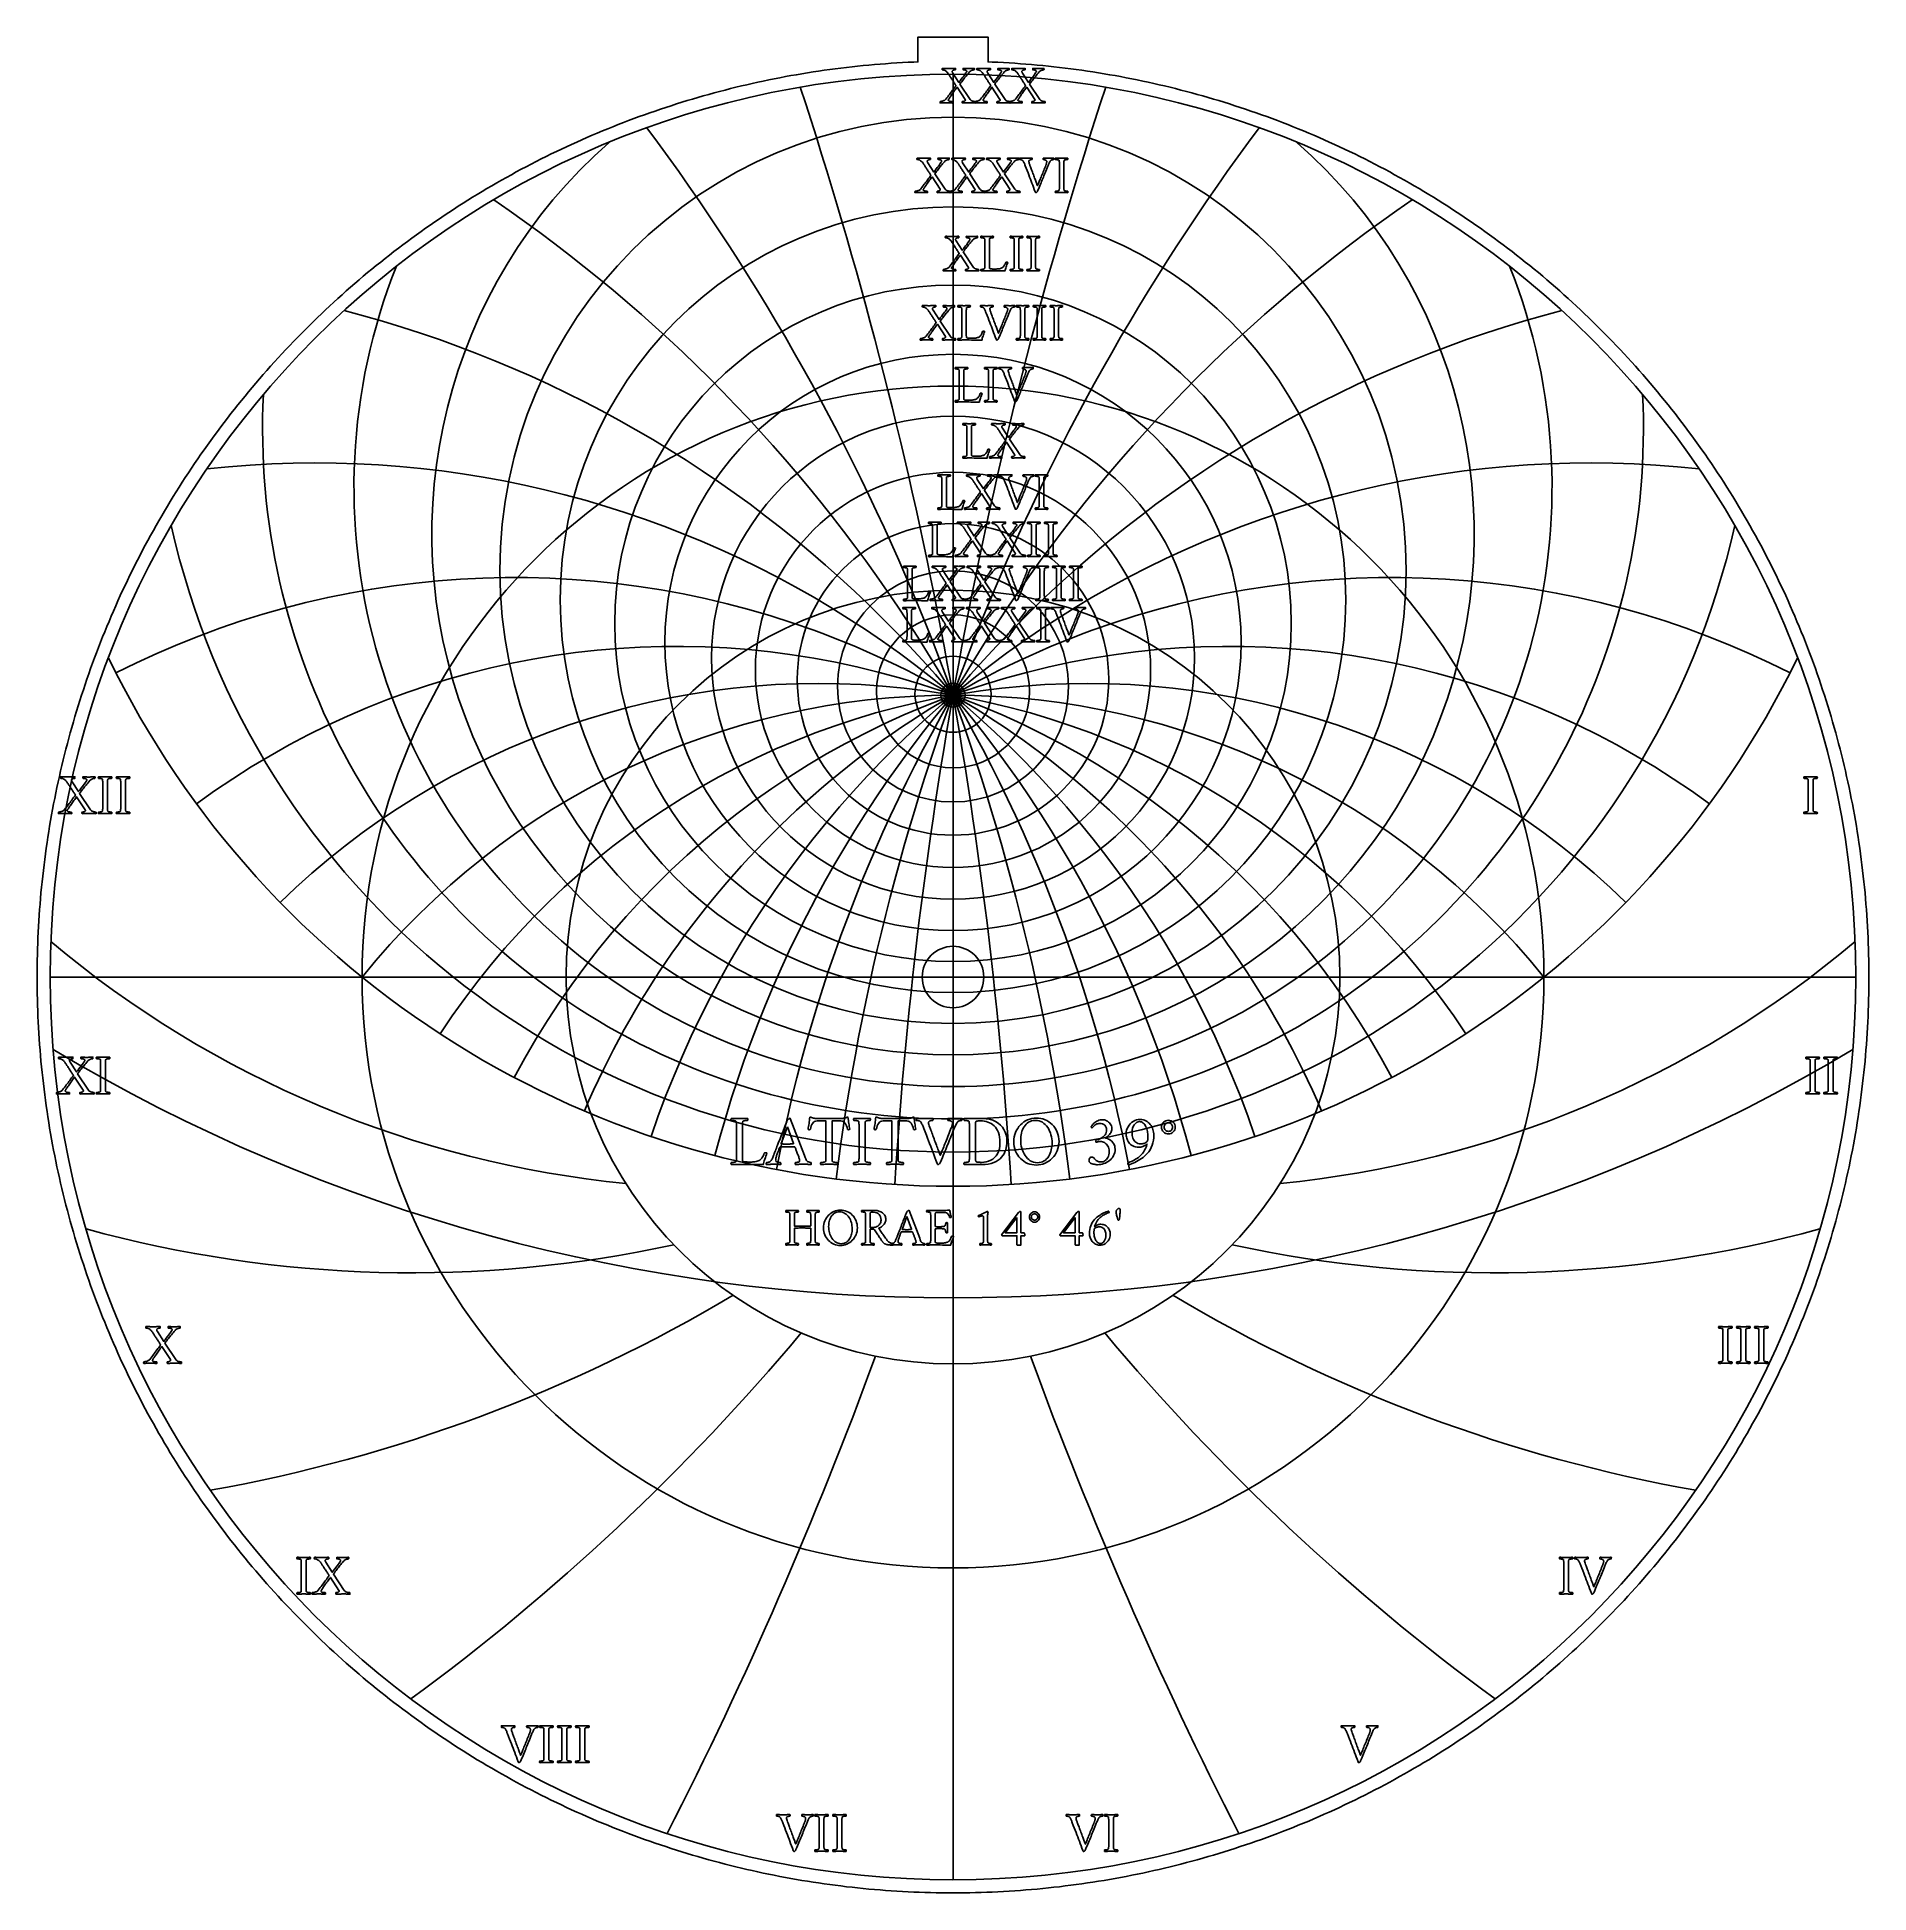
# Model space of a CAD drawing. Header units: millimetres. Extents: x -69 to 69, y -69 to 71.
import ezdxf

# ---------------------------------------------------------------- set-up
doc = ezdxf.new("R2010")
doc.units = ezdxf.units.MM
for name, color, linetype in [('CUT_INNER', 6, 'Continuous'), ('CUT_OUTER', 1, 'Continuous'), ('ENGRAVE', 7, 'Continuous'), ('ENGRAVE_FINE', 8, 'Continuous'), ('TEXT', 5, 'Continuous')]:
    doc.layers.add(name, color=color, linetype=linetype)

msp = doc.modelspace()

# ---------------------------------------------------------------- linework, layer by layer
at = {"layer": 'CUT_INNER'}
msp.add_circle((0, 0), 2.33, dxfattribs=at)
at = {"layer": 'CUT_OUTER'}
msp.add_lwpolyline([(69.3887, -0.4258), (69.3848, -0.8515), (69.3782, -1.2772), (69.3691, -1.7029), (69.3573, -2.1285), (69.343, -2.5541), (69.326, -2.9795), (69.3064, -3.4048), (69.2842, -3.83), (69.2594, -4.255), (69.232, -4.6799), (69.202, -5.1046), (69.1694, -5.5292), (69.1341, -5.9535), (69.0963, -6.3776), (69.0559, -6.8014), (69.0128, -7.225), (68.9672, -7.6483), (68.919, -8.0713), (68.8682, -8.4941), (68.8147, -8.9165), (68.7587, -9.3386), (68.7001, -9.7603), (68.639, -10.1816), (68.5752, -10.6026), (68.5088, -11.0232), (68.4399, -11.4433), (68.3684, -11.863), (68.2943, -12.2823), (68.2177, -12.7011), (68.1385, -13.1195), (68.0567, -13.5373), (67.9723, -13.9547), (67.8854, -14.3715), (67.796, -14.7877), (67.704, -15.2034), (67.6094, -15.6186), (67.5123, -16.0331), (67.4127, -16.4471), (67.3105, -16.8604), (67.2057, -17.2731), (67.0985, -17.6851), (66.9887, -18.0965), (66.8764, -18.5072), (66.7616, -18.9172), (66.6443, -19.3265), (66.5244, -19.735), (66.4021, -20.1429), (66.2772, -20.5499), (66.1499, -20.9562), (66.0201, -21.3617), (65.8878, -21.7664), (65.753, -22.1702), (65.6157, -22.5733), (65.476, -22.9755), (65.3337, -23.3768), (65.1891, -23.7772), (65.042, -24.1768), (64.8924, -24.5754), (64.7404, -24.9731), (64.5859, -25.3699), (64.429, -25.7657), (64.2697, -26.1605), (64.108, -26.5544), (63.9439, -26.9473), (63.7773, -27.3391), (63.6084, -27.7299), (63.437, -28.1197), (63.2633, -28.5084), (63.0872, -28.896), (62.9087, -29.2826), (62.7278, -29.668), (62.5446, -30.0524), (62.359, -30.4356), (62.1711, -30.8176), (61.9808, -31.1985), (61.7882, -31.5783), (61.5933, -31.9568), (61.3961, -32.3341), (61.1965, -32.7102), (60.9947, -33.0851), (60.7905, -33.4587), (60.5841, -33.8311), (60.3753, -34.2022), (60.1643, -34.572), (59.9511, -34.9405), (59.7356, -35.3077), (59.5178, -35.6736), (59.2978, -36.0381), (59.0755, -36.4013), (58.8511, -36.7631), (58.6244, -37.1235), (58.3955, -37.4825), (58.1644, -37.8401), (57.9311, -38.1963), (57.6957, -38.551), (57.458, -38.9043), (57.2183, -39.2561), (56.9763, -39.6065), (56.7322, -39.9553), (56.486, -40.3027), (56.2376, -40.6485), (55.9872, -40.9928), (55.7346, -41.3356), (55.4799, -41.6768), (55.2231, -42.0164), (54.9643, -42.3545), (54.7034, -42.6909), (54.4404, -43.0258), (54.1754, -43.359), (53.9083, -43.6906), (53.6392, -44.0205), (53.3681, -44.3488), (53.095, -44.6755), (52.8198, -45.0004), (52.5427, -45.3237), (52.2636, -45.6452), (51.9826, -45.965), (51.6996, -46.2831), (51.4146, -46.5995), (51.1277, -46.9141), (50.8389, -47.2269), (50.5481, -47.538), (50.2555, -47.8472), (49.961, -48.1547), (49.6646, -48.4603), (49.3663, -48.7642), (49.0661, -49.0661), (48.7642, -49.3663), (48.4603, -49.6646), (48.1547, -49.961), (47.8472, -50.2555), (47.538, -50.5481), (47.2269, -50.8389), (46.9141, -51.1277), (46.5995, -51.4146), (46.2831, -51.6996), (45.965, -51.9826), (45.6452, -52.2636), (45.3237, -52.5427), (45.0004, -52.8198), (44.6755, -53.095), (44.3488, -53.3681), (44.0205, -53.6392), (43.6906, -53.9083), (43.359, -54.1754), (43.0258, -54.4404), (42.6909, -54.7034), (42.3545, -54.9643), (42.0164, -55.2231), (41.6768, -55.4799), (41.3356, -55.7346), (40.9928, -55.9872), (40.6485, -56.2376), (40.3027, -56.486), (39.9553, -56.7322), (39.6065, -56.9763), (39.2561, -57.2183), (38.9043, -57.458), (38.551, -57.6957), (38.1963, -57.9311), (37.8401, -58.1644), (37.4825, -58.3955), (37.1235, -58.6244), (36.7631, -58.8511), (36.4013, -59.0755), (36.0381, -59.2978), (35.6736, -59.5178), (35.3077, -59.7356), (34.9405, -59.9511), (34.572, -60.1643), (34.2022, -60.3753), (33.8311, -60.5841), (33.4587, -60.7905), (33.0851, -60.9947), (32.7102, -61.1965), (32.3341, -61.3961), (31.9568, -61.5933), (31.5783, -61.7882), (31.1985, -61.9808), (30.8176, -62.1711), (30.4356, -62.359), (30.0524, -62.5446), (29.668, -62.7278), (29.2826, -62.9087), (28.896, -63.0872), (28.5084, -63.2633), (28.1197, -63.437), (27.7299, -63.6084), (27.3391, -63.7773), (26.9473, -63.9439), (26.5544, -64.108), (26.1605, -64.2697), (25.7657, -64.429), (25.3699, -64.5859), (24.9731, -64.7404), (24.5754, -64.8924), (24.1768, -65.042), (23.7772, -65.1891), (23.3768, -65.3337), (22.9755, -65.476), (22.5733, -65.6157), (22.1702, -65.753), (21.7664, -65.8878), (21.3617, -66.0201), (20.9562, -66.1499), (20.5499, -66.2772), (20.1429, -66.4021), (19.735, -66.5244), (19.3265, -66.6443), (18.9172, -66.7616), (18.5072, -66.8764), (18.0965, -66.9887), (17.6851, -67.0985), (17.2731, -67.2057), (16.8604, -67.3105), (16.4471, -67.4127), (16.0331, -67.5123), (15.6186, -67.6094), (15.2034, -67.704), (14.7877, -67.796), (14.3715, -67.8854), (13.9547, -67.9723), (13.5373, -68.0567), (13.1195, -68.1385), (12.7011, -68.2177), (12.2823, -68.2943), (11.863, -68.3684), (11.4433, -68.4399), (11.0232, -68.5088), (10.6026, -68.5752), (10.1816, -68.639), (9.7603, -68.7001), (9.3386, -68.7587), (8.9165, -68.8147), (8.4941, -68.8682), (8.0713, -68.919), (7.6483, -68.9672), (7.225, -69.0128), (6.8014, -69.0559), (6.3776, -69.0963), (5.9535, -69.1341), (5.5292, -69.1694), (5.1046, -69.202), (4.6799, -69.232), (4.255, -69.2594), (3.83, -69.2842), (3.4048, -69.3064), (2.9795, -69.326), (2.5541, -69.343), (2.1285, -69.3573), (1.7029, -69.3691), (1.2772, -69.3782), (0.8515, -69.3848), (0.4258, -69.3887), (0, -69.39), (-0.4258, -69.3887), (-0.8515, -69.3848), (-1.2772, -69.3782), (-1.7029, -69.3691), (-2.1285, -69.3573), (-2.5541, -69.343), (-2.9795, -69.326), (-3.4048, -69.3064), (-3.83, -69.2842), (-4.255, -69.2594), (-4.6799, -69.232), (-5.1046, -69.202), (-5.5292, -69.1694), (-5.9535, -69.1341), (-6.3776, -69.0963), (-6.8014, -69.0559), (-7.225, -69.0128), (-7.6483, -68.9672), (-8.0713, -68.919), (-8.4941, -68.8682), (-8.9165, -68.8147), (-9.3386, -68.7587), (-9.7603, -68.7001), (-10.1816, -68.639), (-10.6026, -68.5752), (-11.0232, -68.5088), (-11.4433, -68.4399), (-11.863, -68.3684), (-12.2823, -68.2943), (-12.7011, -68.2177), (-13.1195, -68.1385), (-13.5373, -68.0567), (-13.9547, -67.9723), (-14.3715, -67.8854), (-14.7877, -67.796), (-15.2034, -67.704), (-15.6186, -67.6094), (-16.0331, -67.5123), (-16.4471, -67.4127), (-16.8604, -67.3105), (-17.2731, -67.2057), (-17.6851, -67.0985), (-18.0965, -66.9887), (-18.5072, -66.8764), (-18.9172, -66.7616), (-19.3265, -66.6443), (-19.735, -66.5244), (-20.1429, -66.4021), (-20.5499, -66.2772), (-20.9562, -66.1499), (-21.3617, -66.0201), (-21.7664, -65.8878), (-22.1702, -65.753), (-22.5733, -65.6157), (-22.9755, -65.476), (-23.3768, -65.3337), (-23.7772, -65.1891), (-24.1768, -65.042), (-24.5754, -64.8924), (-24.9731, -64.7404), (-25.3699, -64.5859), (-25.7657, -64.429), (-26.1605, -64.2697), (-26.5544, -64.108), (-26.9473, -63.9439), (-27.3391, -63.7773), (-27.7299, -63.6084), (-28.1197, -63.437), (-28.5084, -63.2633), (-28.896, -63.0872), (-29.2826, -62.9087), (-29.668, -62.7278), (-30.0524, -62.5446), (-30.4356, -62.359), (-30.8176, -62.1711), (-31.1985, -61.9808), (-31.5783, -61.7882), (-31.9568, -61.5933), (-32.3341, -61.3961), (-32.7102, -61.1965), (-33.0851, -60.9947), (-33.4587, -60.7905), (-33.8311, -60.5841), (-34.2022, -60.3753), (-34.572, -60.1643), (-34.9405, -59.9511), (-35.3077, -59.7356), (-35.6736, -59.5178), (-36.0381, -59.2978), (-36.4013, -59.0755), (-36.7631, -58.8511), (-37.1235, -58.6244), (-37.4825, -58.3955), (-37.8401, -58.1644), (-38.1963, -57.9311), (-38.551, -57.6957), (-38.9043, -57.458), (-39.2561, -57.2183), (-39.6065, -56.9763), (-39.9553, -56.7322), (-40.3027, -56.486), (-40.6485, -56.2376), (-40.9928, -55.9872), (-41.3356, -55.7346), (-41.6768, -55.4799), (-42.0164, -55.2231), (-42.3545, -54.9643), (-42.6909, -54.7034), (-43.0258, -54.4404), (-43.359, -54.1754), (-43.6906, -53.9083), (-44.0205, -53.6392), (-44.3488, -53.3681), (-44.6755, -53.095), (-45.0004, -52.8198), (-45.3237, -52.5427), (-45.6452, -52.2636), (-45.965, -51.9826), (-46.2831, -51.6996), (-46.5995, -51.4146), (-46.9141, -51.1277), (-47.2269, -50.8389), (-47.538, -50.5481), (-47.8472, -50.2555), (-48.1547, -49.961), (-48.4603, -49.6646), (-48.7642, -49.3663), (-49.0661, -49.0661), (-49.3663, -48.7642), (-49.6646, -48.4603), (-49.961, -48.1547), (-50.2555, -47.8472), (-50.5481, -47.538), (-50.8389, -47.2269), (-51.1277, -46.9141), (-51.4146, -46.5995), (-51.6996, -46.2831), (-51.9826, -45.965), (-52.2636, -45.6452), (-52.5427, -45.3237), (-52.8198, -45.0004), (-53.095, -44.6755), (-53.3681, -44.3488), (-53.6392, -44.0205), (-53.9083, -43.6906), (-54.1754, -43.359), (-54.4404, -43.0258), (-54.7034, -42.6909), (-54.9643, -42.3545), (-55.2231, -42.0164), (-55.4799, -41.6768), (-55.7346, -41.3356), (-55.9872, -40.9928), (-56.2376, -40.6485), (-56.486, -40.3027), (-56.7322, -39.9553), (-56.9763, -39.6065), (-57.2183, -39.2561), (-57.458, -38.9043), (-57.6957, -38.551), (-57.9311, -38.1963), (-58.1644, -37.8401), (-58.3955, -37.4825), (-58.6244, -37.1235), (-58.8511, -36.7631), (-59.0755, -36.4013), (-59.2978, -36.0381), (-59.5178, -35.6736), (-59.7356, -35.3077), (-59.9511, -34.9405), (-60.1643, -34.572), (-60.3753, -34.2022), (-60.5841, -33.8311), (-60.7905, -33.4587), (-60.9947, -33.0851), (-61.1965, -32.7102), (-61.3961, -32.3341), (-61.5933, -31.9568), (-61.7882, -31.5783), (-61.9808, -31.1985), (-62.1711, -30.8176), (-62.359, -30.4356), (-62.5446, -30.0524), (-62.7278, -29.668), (-62.9087, -29.2826), (-63.0872, -28.896), (-63.2633, -28.5084), (-63.437, -28.1197), (-63.6084, -27.7299), (-63.7773, -27.3391), (-63.9439, -26.9473), (-64.108, -26.5544), (-64.2697, -26.1605), (-64.429, -25.7657), (-64.5859, -25.3699), (-64.7404, -24.9731), (-64.8924, -24.5754), (-65.042, -24.1768), (-65.1891, -23.7772), (-65.3337, -23.3768), (-65.476, -22.9755), (-65.6157, -22.5733), (-65.753, -22.1702), (-65.8878, -21.7664), (-66.0201, -21.3617), (-66.1499, -20.9562), (-66.2772, -20.5499), (-66.4021, -20.1429), (-66.5244, -19.735), (-66.6443, -19.3265), (-66.7616, -18.9172), (-66.8764, -18.5072), (-66.9887, -18.0965), (-67.0985, -17.6851), (-67.2057, -17.2731), (-67.3105, -16.8604), (-67.4127, -16.4471), (-67.5123, -16.0331), (-67.6094, -15.6186), (-67.704, -15.2034), (-67.796, -14.7877), (-67.8854, -14.3715), (-67.9723, -13.9547), (-68.0567, -13.5373), (-68.1385, -13.1195), (-68.2177, -12.7011), (-68.2943, -12.2823), (-68.3684, -11.863), (-68.4399, -11.4433), (-68.5088, -11.0232), (-68.5752, -10.6026), (-68.639, -10.1816), (-68.7001, -9.7603), (-68.7587, -9.3386), (-68.8147, -8.9165), (-68.8682, -8.4941), (-68.919, -8.0713), (-68.9672, -7.6483), (-69.0128, -7.225), (-69.0559, -6.8014), (-69.0963, -6.3776), (-69.1341, -5.9535), (-69.1694, -5.5292), (-69.202, -5.1046), (-69.232, -4.6799), (-69.2594, -4.255), (-69.2842, -3.83), (-69.3064, -3.4048), (-69.326, -2.9795), (-69.343, -2.5541), (-69.3573, -2.1285), (-69.3691, -1.7029), (-69.3782, -1.2772), (-69.3848, -0.8515), (-69.3887, -0.4258), (-69.39, 0), (-69.3887, 0.4258), (-69.3848, 0.8515), (-69.3782, 1.2772), (-69.3691, 1.7029), (-69.3573, 2.1285), (-69.343, 2.5541), (-69.326, 2.9795), (-69.3064, 3.4048), (-69.2842, 3.83), (-69.2594, 4.255), (-69.232, 4.6799), (-69.202, 5.1046), (-69.1694, 5.5292), (-69.1341, 5.9535), (-69.0963, 6.3776), (-69.0559, 6.8014), (-69.0128, 7.225), (-68.9672, 7.6483), (-68.919, 8.0713), (-68.8682, 8.4941), (-68.8147, 8.9165), (-68.7587, 9.3386), (-68.7001, 9.7603), (-68.639, 10.1816), (-68.5752, 10.6026), (-68.5088, 11.0232), (-68.4399, 11.4433), (-68.3684, 11.863), (-68.2943, 12.2823), (-68.2177, 12.7011), (-68.1385, 13.1195), (-68.0567, 13.5373), (-67.9723, 13.9547), (-67.8854, 14.3715), (-67.796, 14.7877), (-67.704, 15.2034), (-67.6094, 15.6186), (-67.5123, 16.0331), (-67.4127, 16.4471), (-67.3105, 16.8604), (-67.2057, 17.2731), (-67.0985, 17.6851), (-66.9887, 18.0965), (-66.8764, 18.5072), (-66.7616, 18.9172), (-66.6443, 19.3265), (-66.5244, 19.735), (-66.4021, 20.1429), (-66.2772, 20.5499), (-66.1499, 20.9562), (-66.0201, 21.3617), (-65.8878, 21.7664), (-65.753, 22.1702), (-65.6157, 22.5733), (-65.476, 22.9755), (-65.3337, 23.3768), (-65.1891, 23.7772), (-65.042, 24.1768), (-64.8924, 24.5754), (-64.7404, 24.9731), (-64.5859, 25.3699), (-64.429, 25.7657), (-64.2697, 26.1605), (-64.108, 26.5544), (-63.9439, 26.9473), (-63.7773, 27.3391), (-63.6084, 27.7299), (-63.437, 28.1197), (-63.2633, 28.5084), (-63.0872, 28.896), (-62.9087, 29.2826), (-62.7278, 29.668), (-62.5446, 30.0524), (-62.359, 30.4356), (-62.1711, 30.8176), (-61.9808, 31.1985), (-61.7882, 31.5783), (-61.5933, 31.9568), (-61.3961, 32.3341), (-61.1965, 32.7102), (-60.9947, 33.0851), (-60.7905, 33.4587), (-60.5841, 33.8311), (-60.3753, 34.2022), (-60.1643, 34.572), (-59.9511, 34.9405), (-59.7356, 35.3077), (-59.5178, 35.6736), (-59.2978, 36.0381), (-59.0755, 36.4013), (-58.8511, 36.7631), (-58.6244, 37.1235), (-58.3955, 37.4825), (-58.1644, 37.8401), (-57.9311, 38.1963), (-57.6957, 38.551), (-57.458, 38.9043), (-57.2183, 39.2561), (-56.9763, 39.6065), (-56.7322, 39.9553), (-56.486, 40.3027), (-56.2376, 40.6485), (-55.9872, 40.9928), (-55.7346, 41.3356), (-55.4799, 41.6768), (-55.2231, 42.0164), (-54.9643, 42.3545), (-54.7034, 42.6909), (-54.4404, 43.0258), (-54.1754, 43.359), (-53.9083, 43.6906), (-53.6392, 44.0205), (-53.3681, 44.3488), (-53.095, 44.6755), (-52.8198, 45.0004), (-52.5427, 45.3237), (-52.2636, 45.6452), (-51.9826, 45.965), (-51.6996, 46.2831), (-51.4146, 46.5995), (-51.1277, 46.9141), (-50.8389, 47.2269), (-50.5481, 47.538), (-50.2555, 47.8472), (-49.961, 48.1547), (-49.6646, 48.4603), (-49.3663, 48.7642), (-49.0661, 49.0661), (-48.7642, 49.3663), (-48.4603, 49.6646), (-48.1547, 49.961), (-47.8472, 50.2555), (-47.538, 50.5481), (-47.2269, 50.8389), (-46.9141, 51.1277), (-46.5995, 51.4146), (-46.2831, 51.6996), (-45.965, 51.9826), (-45.6452, 52.2636), (-45.3237, 52.5427), (-45.0004, 52.8198), (-44.6755, 53.095), (-44.3488, 53.3681), (-44.0205, 53.6392), (-43.6906, 53.9083), (-43.359, 54.1754), (-43.0258, 54.4404), (-42.6909, 54.7034), (-42.3545, 54.9643), (-42.0164, 55.2231), (-41.6768, 55.4799), (-41.3356, 55.7346), (-40.9928, 55.9872), (-40.6485, 56.2376), (-40.3027, 56.486), (-39.9553, 56.7322), (-39.6065, 56.9763), (-39.2561, 57.2183), (-38.9043, 57.458), (-38.551, 57.6957), (-38.1963, 57.9311), (-37.8401, 58.1644), (-37.4825, 58.3955), (-37.1235, 58.6244), (-36.7631, 58.8511), (-36.4013, 59.0755), (-36.0381, 59.2978), (-35.6736, 59.5178), (-35.3077, 59.7356), (-34.9405, 59.9511), (-34.572, 60.1643), (-34.2022, 60.3753), (-33.8311, 60.5841), (-33.4587, 60.7905), (-33.0851, 60.9947), (-32.7102, 61.1965), (-32.3341, 61.3961), (-31.9568, 61.5933), (-31.5783, 61.7882), (-31.1985, 61.9808), (-30.8176, 62.1711), (-30.4356, 62.359), (-30.0524, 62.5446), (-29.668, 62.7278), (-29.2826, 62.9087), (-28.896, 63.0872), (-28.5084, 63.2633), (-28.1197, 63.437), (-27.7299, 63.6084), (-27.3391, 63.7773), (-26.9473, 63.9439), (-26.5544, 64.108), (-26.1605, 64.2697), (-25.7657, 64.429), (-25.3699, 64.5859), (-24.9731, 64.7404), (-24.5754, 64.8924), (-24.1768, 65.042), (-23.7772, 65.1891), (-23.3768, 65.3337), (-22.9755, 65.476), (-22.5733, 65.6157), (-22.1702, 65.753), (-21.7664, 65.8878), (-21.3617, 66.0201), (-20.9562, 66.1499), (-20.5499, 66.2772), (-20.1429, 66.4021), (-19.735, 66.5244), (-19.3265, 66.6443), (-18.9172, 66.7616), (-18.5072, 66.8764), (-18.0965, 66.9887), (-17.6851, 67.0985), (-17.2731, 67.2057), (-16.8604, 67.3105), (-16.4471, 67.4127), (-16.0331, 67.5123), (-15.6186, 67.6094), (-15.2034, 67.704), (-14.7877, 67.796), (-14.3715, 67.8854), (-13.9547, 67.9723), (-13.5373, 68.0567), (-13.1195, 68.1385), (-12.7011, 68.2177), (-12.2823, 68.2943), (-11.863, 68.3684), (-11.4433, 68.4399), (-11.0232, 68.5088), (-10.6026, 68.5752), (-10.1816, 68.639), (-9.7603, 68.7001), (-9.3386, 68.7587), (-8.9165, 68.8147), (-8.4941, 68.8682), (-8.0713, 68.919), (-7.6483, 68.9672), (-7.225, 69.0128), (-6.8014, 69.0559), (-6.3776, 69.0963), (-5.9535, 69.1341), (-5.5292, 69.1694), (-5.1046, 69.202), (-4.6799, 69.232), (-4.255, 69.2594), (-3.83, 69.2842), (-3.4048, 69.3064), (-2.9795, 69.326), (-2.66, 69.3388), (-2.66, 71.214), (2.66, 71.214), (2.66, 69.3388), (2.9795, 69.326), (3.4048, 69.3064), (3.83, 69.2842), (4.255, 69.2594), (4.6799, 69.232), (5.1046, 69.202), (5.5292, 69.1694), (5.9535, 69.1341), (6.3776, 69.0963), (6.8014, 69.0559), (7.225, 69.0128), (7.6483, 68.9672), (8.0713, 68.919), (8.4941, 68.8682), (8.9165, 68.8147), (9.3386, 68.7587), (9.7603, 68.7001), (10.1816, 68.639), (10.6026, 68.5752), (11.0232, 68.5088), (11.4433, 68.4399), (11.863, 68.3684), (12.2823, 68.2943), (12.7011, 68.2177), (13.1195, 68.1385), (13.5373, 68.0567), (13.9547, 67.9723), (14.3715, 67.8854), (14.7877, 67.796), (15.2034, 67.704), (15.6186, 67.6094), (16.0331, 67.5123), (16.4471, 67.4127), (16.8604, 67.3105), (17.2731, 67.2057), (17.6851, 67.0985), (18.0965, 66.9887), (18.5072, 66.8764), (18.9172, 66.7616), (19.3265, 66.6443), (19.735, 66.5244), (20.1429, 66.4021), (20.5499, 66.2772), (20.9562, 66.1499), (21.3617, 66.0201), (21.7664, 65.8878), (22.1702, 65.753), (22.5733, 65.6157), (22.9755, 65.476), (23.3768, 65.3337), (23.7772, 65.1891), (24.1768, 65.042), (24.5754, 64.8924), (24.9731, 64.7404), (25.3699, 64.5859), (25.7657, 64.429), (26.1605, 64.2697), (26.5544, 64.108), (26.9473, 63.9439), (27.3391, 63.7773), (27.7299, 63.6084), (28.1197, 63.437), (28.5084, 63.2633), (28.896, 63.0872), (29.2826, 62.9087), (29.668, 62.7278), (30.0524, 62.5446), (30.4356, 62.359), (30.8176, 62.1711), (31.1985, 61.9808), (31.5783, 61.7882), (31.9568, 61.5933), (32.3341, 61.3961), (32.7102, 61.1965), (33.0851, 60.9947), (33.4587, 60.7905), (33.8311, 60.5841), (34.2022, 60.3753), (34.572, 60.1643), (34.9405, 59.9511), (35.3077, 59.7356), (35.6736, 59.5178), (36.0381, 59.2978), (36.4013, 59.0755), (36.7631, 58.8511), (37.1235, 58.6244), (37.4825, 58.3955), (37.8401, 58.1644), (38.1963, 57.9311), (38.551, 57.6957), (38.9043, 57.458), (39.2561, 57.2183), (39.6065, 56.9763), (39.9553, 56.7322), (40.3027, 56.486), (40.6485, 56.2376), (40.9928, 55.9872), (41.3356, 55.7346), (41.6768, 55.4799), (42.0164, 55.2231), (42.3545, 54.9643), (42.6909, 54.7034), (43.0258, 54.4404), (43.359, 54.1754), (43.6906, 53.9083), (44.0205, 53.6392), (44.3488, 53.3681), (44.6755, 53.095), (45.0004, 52.8198), (45.3237, 52.5427), (45.6452, 52.2636), (45.965, 51.9826), (46.2831, 51.6996), (46.5995, 51.4146), (46.9141, 51.1277), (47.2269, 50.8389), (47.538, 50.5481), (47.8472, 50.2555), (48.1547, 49.961), (48.4603, 49.6646), (48.7642, 49.3663), (49.0661, 49.0661), (49.3663, 48.7642), (49.6646, 48.4603), (49.961, 48.1547), (50.2555, 47.8472), (50.5481, 47.538), (50.8389, 47.2269), (51.1277, 46.9141), (51.4146, 46.5995), (51.6996, 46.2831), (51.9826, 45.965), (52.2636, 45.6452), (52.5427, 45.3237), (52.8198, 45.0004), (53.095, 44.6755), (53.3681, 44.3488), (53.6392, 44.0205), (53.9083, 43.6906), (54.1754, 43.359), (54.4404, 43.0258), (54.7034, 42.6909), (54.9643, 42.3545), (55.2231, 42.0164), (55.4799, 41.6768), (55.7346, 41.3356), (55.9872, 40.9928), (56.2376, 40.6485), (56.486, 40.3027), (56.7322, 39.9553), (56.9763, 39.6065), (57.2183, 39.2561), (57.458, 38.9043), (57.6957, 38.551), (57.9311, 38.1963), (58.1644, 37.8401), (58.3955, 37.4825), (58.6244, 37.1235), (58.8511, 36.7631), (59.0755, 36.4013), (59.2978, 36.0381), (59.5178, 35.6736), (59.7356, 35.3077), (59.9511, 34.9405), (60.1643, 34.572), (60.3753, 34.2022), (60.5841, 33.8311), (60.7905, 33.4587), (60.9947, 33.0851), (61.1965, 32.7102), (61.3961, 32.3341), (61.5933, 31.9568), (61.7882, 31.5783), (61.9808, 31.1985), (62.1711, 30.8176), (62.359, 30.4356), (62.5446, 30.0524), (62.7278, 29.668), (62.9087, 29.2826), (63.0872, 28.896), (63.2633, 28.5084), (63.437, 28.1197), (63.6084, 27.7299), (63.7773, 27.3391), (63.9439, 26.9473), (64.108, 26.5544), (64.2697, 26.1605), (64.429, 25.7657), (64.5859, 25.3699), (64.7404, 24.9731), (64.8924, 24.5754), (65.042, 24.1768), (65.1891, 23.7772), (65.3337, 23.3768), (65.476, 22.9755), (65.6157, 22.5733), (65.753, 22.1702), (65.8878, 21.7664), (66.0201, 21.3617), (66.1499, 20.9562), (66.2772, 20.5499), (66.4021, 20.1429), (66.5244, 19.735), (66.6443, 19.3265), (66.7616, 18.9172), (66.8764, 18.5072), (66.9887, 18.0965), (67.0985, 17.6851), (67.2057, 17.2731), (67.3105, 16.8604), (67.4127, 16.4471), (67.5123, 16.0331), (67.6094, 15.6186), (67.704, 15.2034), (67.796, 14.7877), (67.8854, 14.3715), (67.9723, 13.9547), (68.0567, 13.5373), (68.1385, 13.1195), (68.2177, 12.7011), (68.2943, 12.2823), (68.3684, 11.863), (68.4399, 11.4433), (68.5088, 11.0232), (68.5752, 10.6026), (68.639, 10.1816), (68.7001, 9.7603), (68.7587, 9.3386), (68.8147, 8.9165), (68.8682, 8.4941), (68.919, 8.0713), (68.9672, 7.6483), (69.0128, 7.225), (69.0559, 6.8014), (69.0963, 6.3776), (69.1341, 5.9535), (69.1694, 5.5292), (69.202, 5.1046), (69.232, 4.6799), (69.2594, 4.255), (69.2842, 3.83), (69.3064, 3.4048), (69.326, 2.9795), (69.343, 2.5541), (69.3573, 2.1285), (69.3691, 1.7029), (69.3782, 1.2772), (69.3848, 0.8515), (69.3887, 0.4258), (69.39, 0)], close=True, dxfattribs=at)
at = {"layer": 'ENGRAVE'}
for points in [[(0, -68.4), (0, 68.4)], [(-68.4, 0), (68.4, 0)], [(0, -68.4), (0, -29.3085)]]:
    msp.add_lwpolyline(points, dxfattribs=at)
for centre, radius in [((0, 0), 68.4), ((0, 30.8113), 34.3351), ((0, 28.589), 29.7615), ((0, 26.798), 25.6255), ((0, 25.3528), 21.829), ((0, 0), 44.7739), ((0, 24.1917), 18.2971), ((0, 23.2694), 14.9711), ((0, 22.5527), 11.8035), ((0, 22.0174), 8.7548), ((0, 0), 29.3085), ((0, 21.6464), 5.7911), ((0, 21.4281), 2.8821), ((0, 21.3561), 0.912)]:
    msp.add_circle(centre, radius, dxfattribs=at)
for centre, radius, start, end in [((0, 33.5849), 39.4795, 131.307855, 48.692145), ((0, 37.0825), 45.3808, 158.307565, 21.692435), ((0, 41.5606), 52.3099, 177.166321, 2.833679), ((0, 47.4156), 60.6782, 192.562112, 347.437888), ((0, 55.2912), 71.1465, 205.930897, 334.069103), ((0, -36.2572), 57.6133, 39, 141), ((0, -36.2572), 57.6133, 39, 141), ((-17.0579, 63.6608), 79.6767, 229.930345, 264.433471), ((17.0579, 63.6608), 79.6767, 275.566529, 310.069655), ((-40.967, 70.9569), 93.3696, 254.649234, 282.251734), ((40.967, 70.9569), 93.3696, 257.748266, 285.350766), ((-76.921, 76.921), 117.6367, 280.110978, 300.812853), ((76.921, 76.921), 117.6367, 239.187147, 259.889022), ((-140.8858, 81.3405), 168.7299, 306.268884, 320.070135), ((140.8858, 81.3405), 168.7299, 219.929865, 233.731116), ((-313.7058, 84.0572), 327.8439, 332.979731, 339.880356), ((313.7058, 84.0572), 327.8439, 200.119644, 207.020269)]:
    msp.add_arc(centre, radius, start, end, dxfattribs=at)
at = {"layer": 'ENGRAVE_FINE'}
for centre, radius, start, end in [((-326.7411, -36.2572), 331.7816, 3.549067, 18.208032), ((-326.7411, -36.2572), 331.7816, 3.549067, 18.208032), ((326.7411, -36.2572), 331.7816, 161.791968, 176.450933), ((326.7411, -36.2572), 331.7816, 161.791968, 176.450933), ((-158.2911, -36.2572), 168.4499, 7.145895, 36.6736), ((-158.2911, -36.2572), 168.4499, 7.145895, 36.6736), ((158.2911, -36.2572), 168.4499, 143.3264, 172.854105), ((158.2911, -36.2572), 168.4499, 143.3264, 172.854105), ((-99.7891, -36.2572), 115.2265, 10.840654, 55.662821), ((-99.7891, -36.2572), 115.2265, 10.840654, 55.662821), ((99.7891, -36.2572), 115.2265, 124.337179, 169.159346), ((99.7891, -36.2572), 115.2265, 124.337179, 169.159346), ((-68.6608, -36.2572), 89.6303, 14.688568, 75.445741), ((-68.6608, -36.2572), 89.6303, 14.688568, 75.445741), ((68.6608, -36.2572), 89.6303, 104.554259, 165.311432), ((68.6608, -36.2572), 89.6303, 104.554259, 165.311432), ((-48.3433, -36.2572), 75.2088, 18.753071, 96.251491), ((-48.3433, -36.2572), 75.2088, 18.753071, 96.251491), ((48.3433, -36.2572), 75.2088, 83.748509, 161.246929), ((48.3433, -36.2572), 75.2088, 83.748509, 161.246929), ((-33.263, -36.2572), 66.5261, 23.109812, 116.954145), ((-33.263, -36.2572), 66.5261, 23.109812, 116.954145), ((33.263, -36.2572), 66.5261, 63.045855, 156.890188), ((33.263, -36.2572), 66.5261, 63.045855, 156.890188), ((-20.9695, -36.2572), 61.3108, 27.851987, 126.345474), ((-20.9695, -36.2572), 61.3108, 27.851987, 126.345474), ((20.9695, -36.2572), 61.3108, 53.654526, 152.148013), ((20.9695, -36.2572), 61.3108, 53.654526, 152.148013), ((-10.1588, -36.2572), 58.502, 33.097661, 134.238363), ((-10.1588, -36.2572), 58.502, 33.097661, 134.238363), ((10.1588, -36.2572), 58.502, 45.761637, 146.902339), ((10.1588, -36.2572), 58.502, 45.761637, 146.902339), ((0, 108.6341), 132.9443, 239.147014, 300.852986)]:
    msp.add_arc(centre, radius, start, end, dxfattribs=at)
at = {"layer": 'TEXT'}
for points in [[(-0.3155, 68.8302), (-0.2442, 68.8306), (-0.176, 68.8318), (-0.1107, 68.8337), (-0.0485, 68.8363), (0.0119, 68.8392), (0.0718, 68.8419), (0.1312, 68.8443), (0.1901, 68.8464), (0.1937, 68.8363), (0.1962, 68.8222), (0.1977, 68.804), (0.1982, 68.7817), (0.1972, 68.7605), (0.1942, 68.7453), (0.1891, 68.7362), (0.182, 68.7332), (0.1661, 68.7325), (0.1466, 68.7306), (0.1236, 68.7275), (0.0971, 68.723), (0.0693, 68.717), (0.0425, 68.7089), (0.0167, 68.6988), (-0.0081, 68.6866), (-0.0293, 68.6719), (-0.0445, 68.6538), (-0.0536, 68.6324), (-0.0566, 68.6078), (-0.0536, 68.5837), (-0.0445, 68.5562), (-0.0293, 68.5251), (-0.0081, 68.4905), (0.449, 67.7866), (0.537, 67.9042), (0.623, 68.0182), (0.7069, 68.1287), (0.7888, 68.2356), (0.8641, 68.335), (0.9284, 68.4227), (0.9815, 68.4988), (1.0234, 68.5633), (1.0289, 68.5734), (1.033, 68.5835), (1.0359, 68.5936), (1.0376, 68.6037), (1.0385, 68.6128), (1.0391, 68.6199), (1.0395, 68.625), (1.0396, 68.628), (1.0366, 68.6427), (1.0275, 68.6583), (1.0123, 68.675), (0.9911, 68.6927), (0.9595, 68.7086), (0.9132, 68.72), (0.8523, 68.7268), (0.7767, 68.7291), (0.7712, 68.7338), (0.7671, 68.7438), (0.7642, 68.7591), (0.7625, 68.7797), (0.7621, 68.8013), (0.763, 68.8196), (0.7652, 68.8347), (0.7686, 68.8464), (0.8256, 68.8425), (0.8793, 68.8388), (0.9298, 68.8354), (0.9769, 68.8323), (1.0236, 68.8296), (1.0725, 68.8277), (1.1237, 68.8266), (1.1771, 68.8262), (1.251, 68.8267), (1.3187, 68.8282), (1.3804, 68.8308), (1.436, 68.8343), (1.4863, 68.8381), (1.5321, 68.8414), (1.5733, 68.8442), (1.61, 68.8464), (1.6136, 68.8368), (1.6165, 68.8242), (1.6187, 68.8085), (1.6201, 68.7898), (1.6197, 68.7708), (1.6165, 68.7544), (1.6106, 68.7405), (1.6019, 68.7291), (1.5909, 68.7285), (1.5741, 68.7266), (1.5514, 68.7234), (1.523, 68.719), (1.4909, 68.7124), (1.4573, 68.7028), (1.4221, 68.6902), (1.3855, 68.6745), (1.3489, 68.6552), (1.3142, 68.6315), (1.2812, 68.6036), (1.25, 68.5714), (1.1775, 68.4834), (1.1099, 68.4015), (1.0471, 68.3256), (0.989, 68.2558), (0.9338, 68.1888), (0.8793, 68.1213), (0.8256, 68.0533), (0.7726, 67.9848), (0.7178, 67.9128), (0.6584, 67.8341), (0.5944, 67.7489), (0.5259, 67.6571), (1.3025, 66.4921), (1.3347, 66.4527), (1.3743, 66.4193), (1.4216, 66.392), (1.4765, 66.3708), (1.5339, 66.3549), (1.5887, 66.3435), (1.6411, 66.3367), (1.6909, 66.3344), (1.6961, 66.3245), (1.6995, 66.3111), (1.7011, 66.2942), (1.701, 66.2737), (1.6999, 66.2537), (1.6985, 66.2383), (1.6968, 66.2274), (1.6949, 66.2211), (1.6383, 66.225), (1.5857, 66.2287), (1.5372, 66.2321), (1.4927, 66.2353), (1.4479, 66.2379), (1.3986, 66.2398), (1.3448, 66.241), (1.2864, 66.2413), (1.2061, 66.241), (1.1311, 66.2398), (1.0615, 66.2379), (0.9971, 66.2353), (0.9328, 66.2321), (0.8631, 66.2287), (0.7882, 66.225), (0.7079, 66.2211), (0.7008, 66.2312), (0.6958, 66.2454), (0.6927, 66.2636), (0.6917, 66.2858), (0.6927, 66.3071), (0.6958, 66.3222), (0.7008, 66.3313), (0.7079, 66.3344), (0.7219, 66.3351), (0.7398, 66.3374), (0.7614, 66.3412), (0.7868, 66.3465), (0.8137, 66.3535), (0.8399, 66.3622), (0.8653, 66.3727), (0.8899, 66.3849), (0.9112, 66.3987), (0.9263, 66.4138), (0.9354, 66.4301), (0.9385, 66.4476), (0.9381, 66.4521), (0.937, 66.4573), (0.9351, 66.4632), (0.9324, 66.4699), (0.9292, 66.4766), (0.9258, 66.4825), (0.9222, 66.4877), (0.9183, 66.4921), (0.3155, 67.4225), (0.2701, 67.3622), (0.223, 67.2986), (0.1741, 67.2318), (0.1234, 67.1616), (0.0722, 67.0902), (0.0217, 67.0195), (-0.0279, 66.9496), (-0.0769, 66.8805), (-0.1236, 66.8137), (-0.1669, 66.751), (-0.2066, 66.6924), (-0.2427, 66.6378), (-0.2743, 66.5892), (-0.3004, 66.5488), (-0.3208, 66.5164), (-0.3357, 66.4921), (-0.338, 66.4876), (-0.3408, 66.482), (-0.3441, 66.4755), (-0.3479, 66.4679), (-0.3514, 66.4595), (-0.354, 66.4507), (-0.3555, 66.4413), (-0.356, 66.4315), (-0.3517, 66.4136), (-0.3388, 66.3966), (-0.3173, 66.3803), (-0.2872, 66.3647), (-0.2468, 66.3514), (-0.1942, 66.342), (-0.1294, 66.3363), (-0.0526, 66.3344), (-0.0472, 66.3245), (-0.043, 66.3111), (-0.0401, 66.2942), (-0.0384, 66.2737), (-0.038, 66.2537), (-0.0389, 66.2383), (-0.0411, 66.2274), (-0.0445, 66.2211), (-0.0994, 66.225), (-0.1547, 66.2287), (-0.2106, 66.2321), (-0.267, 66.2353), (-0.3234, 66.2379), (-0.3792, 66.2398), (-0.4346, 66.241), (-0.4895, 66.2413), (-0.5635, 66.241), (-0.6321, 66.2398), (-0.695, 66.2379), (-0.7524, 66.2353), (-0.8075, 66.2321), (-0.8636, 66.2287), (-0.9208, 66.225), (-0.9789, 66.2211), (-0.9821, 66.2326), (-0.9835, 66.2469), (-0.9831, 66.264), (-0.981, 66.2838), (-0.978, 66.3029), (-0.9754, 66.3177), (-0.973, 66.3282), (-0.9708, 66.3344), (-0.9586, 66.3353), (-0.938, 66.3379), (-0.909, 66.3423), (-0.8717, 66.3485), (-0.8295, 66.3571), (-0.7858, 66.3688), (-0.7405, 66.3834), (-0.6937, 66.4011), (-0.6489, 66.4222), (-0.6093, 66.4471), (-0.575, 66.4758), (-0.5461, 66.5083), (-0.473, 66.6034), (-0.4035, 66.6944), (-0.3375, 66.7814), (-0.2751, 66.8643), (-0.2145, 66.9453), (-0.1542, 67.0266), (-0.0942, 67.1081), (-0.0344, 67.1899), (0.0267, 67.2735), (0.0905, 67.3603), (0.1571, 67.4505), (0.2265, 67.5439), (0.2026, 67.5824), (0.1755, 67.6253), (0.145, 67.6724), (0.1112, 67.7239), (0.0756, 67.7781), (0.0394, 67.8336), (0.0028, 67.8904), (-0.0344, 67.9484), (-0.0713, 68.006), (-0.1072, 68.0617), (-0.1421, 68.1153), (-0.176, 68.1668), (-0.2078, 68.2151), (-0.2366, 68.2589), (-0.2624, 68.2981), (-0.2852, 68.3327), (-0.3038, 68.361), (-0.317, 68.3812), (-0.325, 68.3934), (-0.3277, 68.3974), (-0.3596, 68.4472), (-0.3909, 68.4915), (-0.4213, 68.5301), (-0.451, 68.5633), (-0.4818, 68.5928), (-0.5153, 68.6209), (-0.5515, 68.6475), (-0.5906, 68.6725), (-0.6178, 68.6875), (-0.6467, 68.7003), (-0.6774, 68.7108), (-0.7099, 68.719), (-0.7414, 68.7252), (-0.7691, 68.7296), (-0.793, 68.7323), (-0.8131, 68.7332), (-0.8202, 68.7362), (-0.8252, 68.7453), (-0.8282, 68.7605), (-0.8293, 68.7817), (-0.8282, 68.804), (-0.8252, 68.8222), (-0.8202, 68.8363), (-0.8131, 68.8464), (-0.7429, 68.8443), (-0.6781, 68.8419), (-0.6185, 68.8392), (-0.5643, 68.8363), (-0.5101, 68.8337), (-0.4505, 68.8318), (-0.3857, 68.8306), (-0.3155, 68.8302)], [(2.3219, 68.8302), (2.3932, 68.8306), (2.4615, 68.8318), (2.5267, 68.8337), (2.5889, 68.8363), (2.6493, 68.8392), (2.7092, 68.8419), (2.7687, 68.8443), (2.8276, 68.8464), (2.8311, 68.8363), (2.8336, 68.8222), (2.8352, 68.804), (2.8357, 68.7817), (2.8346, 68.7605), (2.8316, 68.7453), (2.8266, 68.7362), (2.8195, 68.7332), (2.8035, 68.7325), (2.7841, 68.7306), (2.7611, 68.7275), (2.7345, 68.723), (2.7067, 68.717), (2.6799, 68.7089), (2.6541, 68.6988), (2.6294, 68.6866), (2.6081, 68.6719), (2.5929, 68.6538), (2.5838, 68.6324), (2.5808, 68.6078), (2.5838, 68.5837), (2.5929, 68.5562), (2.6081, 68.5251), (2.6294, 68.4905), (3.0865, 67.7866), (3.1744, 67.9042), (3.2604, 68.0182), (3.3443, 68.1287), (3.4263, 68.2356), (3.5016, 68.335), (3.5658, 68.4227), (3.6189, 68.4988), (3.6609, 68.5633), (3.6663, 68.5734), (3.6705, 68.5835), (3.6734, 68.5936), (3.675, 68.6037), (3.6759, 68.6128), (3.6765, 68.6199), (3.6769, 68.625), (3.6771, 68.628), (3.674, 68.6427), (3.6649, 68.6583), (3.6497, 68.675), (3.6285, 68.6927), (3.5969, 68.7086), (3.5506, 68.72), (3.4897, 68.7268), (3.4141, 68.7291), (3.4087, 68.7338), (3.4045, 68.7438), (3.4016, 68.7591), (3.4, 68.7797), (3.3996, 68.8013), (3.4005, 68.8196), (3.4026, 68.8347), (3.406, 68.8464), (3.463, 68.8425), (3.5168, 68.8388), (3.5672, 68.8354), (3.6144, 68.8323), (3.661, 68.8296), (3.7099, 68.8277), (3.7611, 68.8266), (3.8146, 68.8262), (3.8884, 68.8267), (3.9562, 68.8282), (4.0179, 68.8308), (4.0735, 68.8343), (4.1238, 68.8381), (4.1696, 68.8414), (4.2108, 68.8442), (4.2474, 68.8464), (4.2511, 68.8368), (4.254, 68.8242), (4.2561, 68.8085), (4.2575, 68.7898), (4.2572, 68.7708), (4.254, 68.7544), (4.2481, 68.7405), (4.2393, 68.7291), (4.2283, 68.7285), (4.2115, 68.7266), (4.1889, 68.7234), (4.1604, 68.719), (4.1283, 68.7124), (4.0947, 68.7028), (4.0596, 68.6902), (4.0229, 68.6745), (3.9864, 68.6552), (3.9516, 68.6315), (3.9186, 68.6036), (3.8874, 68.5714), (3.815, 68.4834), (3.7473, 68.4015), (3.6845, 68.3256), (3.6265, 68.2558), (3.5712, 68.1888), (3.5168, 68.1213), (3.463, 68.0533), (3.4101, 67.9848), (3.3552, 67.9128), (3.2958, 67.8341), (3.2318, 67.7489), (3.1633, 67.6571), (3.94, 66.4921), (3.9721, 66.4527), (4.0118, 66.4193), (4.0591, 66.392), (4.1139, 66.3708), (4.1713, 66.3549), (4.2262, 66.3435), (4.2785, 66.3367), (4.3283, 66.3344), (4.3335, 66.3245), (4.3369, 66.3111), (4.3386, 66.2942), (4.3384, 66.2737), (4.3373, 66.2537), (4.3359, 66.2383), (4.3343, 66.2274), (4.3324, 66.2211), (4.2757, 66.225), (4.2231, 66.2287), (4.1746, 66.2321), (4.1301, 66.2353), (4.0854, 66.2379), (4.0361, 66.2398), (3.9822, 66.241), (3.9238, 66.2413), (3.8435, 66.241), (3.7686, 66.2398), (3.6989, 66.2379), (3.6346, 66.2353), (3.5702, 66.2321), (3.5006, 66.2287), (3.4256, 66.225), (3.3453, 66.2211), (3.3383, 66.2312), (3.3332, 66.2454), (3.3302, 66.2636), (3.3292, 66.2858), (3.3302, 66.3071), (3.3332, 66.3222), (3.3383, 66.3313), (3.3453, 66.3344), (3.3594, 66.3351), (3.3772, 66.3374), (3.3988, 66.3412), (3.4242, 66.3465), (3.4512, 66.3535), (3.4773, 66.3622), (3.5027, 66.3727), (3.5274, 66.3849), (3.5486, 66.3987), (3.5638, 66.4138), (3.5729, 66.4301), (3.5759, 66.4476), (3.5755, 66.4521), (3.5744, 66.4573), (3.5725, 66.4632), (3.5699, 66.4699), (3.5667, 66.4766), (3.5633, 66.4825), (3.5596, 66.4877), (3.5557, 66.4921), (2.953, 67.4225), (2.9076, 67.3622), (2.8604, 67.2986), (2.8115, 67.2318), (2.7608, 67.1616), (2.7096, 67.0902), (2.6592, 67.0195), (2.6095, 66.9496), (2.5606, 66.8805), (2.5138, 66.8137), (2.4706, 66.751), (2.4309, 66.6924), (2.3947, 66.6378), (2.3631, 66.5892), (2.3371, 66.5488), (2.3166, 66.5164), (2.3017, 66.4921), (2.2994, 66.4876), (2.2966, 66.482), (2.2934, 66.4755), (2.2896, 66.4679), (2.286, 66.4595), (2.2835, 66.4507), (2.282, 66.4413), (2.2815, 66.4315), (2.2858, 66.4136), (2.2987, 66.3966), (2.3202, 66.3803), (2.3502, 66.3647), (2.3907, 66.3514), (2.4433, 66.342), (2.508, 66.3363), (2.5849, 66.3344), (2.5903, 66.3245), (2.5945, 66.3111), (2.5974, 66.2942), (2.599, 66.2737), (2.5994, 66.2537), (2.5985, 66.2383), (2.5964, 66.2274), (2.5929, 66.2211), (2.5381, 66.225), (2.4827, 66.2287), (2.4268, 66.2321), (2.3705, 66.2353), (2.3141, 66.2379), (2.2582, 66.2398), (2.2028, 66.241), (2.148, 66.2413), (2.0739, 66.241), (2.0054, 66.2398), (1.9424, 66.2379), (1.885, 66.2353), (1.8299, 66.2321), (1.7738, 66.2287), (1.7167, 66.225), (1.6585, 66.2211), (1.6554, 66.2326), (1.654, 66.2469), (1.6543, 66.264), (1.6565, 66.2838), (1.6594, 66.3029), (1.6621, 66.3177), (1.6645, 66.3282), (1.6666, 66.3344), (1.6789, 66.3353), (1.6995, 66.3379), (1.7284, 66.3423), (1.7657, 66.3485), (1.8079, 66.3571), (1.8517, 66.3688), (1.8969, 66.3834), (1.9437, 66.4011), (1.9886, 66.4222), (2.0281, 66.4471), (2.0624, 66.4758), (2.0913, 66.5083), (2.1644, 66.6034), (2.2339, 66.6944), (2.2999, 66.7814), (2.3624, 66.8643), (2.4229, 66.9453), (2.4832, 67.0266), (2.5433, 67.1081), (2.6031, 67.1899), (2.6641, 67.2735), (2.728, 67.3603), (2.7946, 67.4505), (2.864, 67.5439), (2.8401, 67.5824), (2.8129, 67.6253), (2.7824, 67.6724), (2.7487, 67.7239), (2.713, 67.7781), (2.6769, 67.8336), (2.6402, 67.8904), (2.6031, 67.9484), (2.5661, 68.006), (2.5302, 68.0617), (2.4954, 68.1153), (2.4615, 68.1668), (2.4296, 68.2151), (2.4008, 68.2589), (2.375, 68.2981), (2.3523, 68.3327), (2.3337, 68.361), (2.3204, 68.3812), (2.3124, 68.3934), (2.3098, 68.3974), (2.2778, 68.4472), (2.2466, 68.4915), (2.2161, 68.5301), (2.1864, 68.5633), (2.1557, 68.5928), (2.1222, 68.6209), (2.0859, 68.6475), (2.0469, 68.6725), (2.0197, 68.6875), (1.9907, 68.7003), (1.96, 68.7108), (1.9275, 68.719), (1.896, 68.7252), (1.8684, 68.7296), (1.8445, 68.7323), (1.8244, 68.7332), (1.8173, 68.7362), (1.8122, 68.7453), (1.8092, 68.7605), (1.8082, 68.7817), (1.8092, 68.804), (1.8122, 68.8222), (1.8173, 68.8363), (1.8244, 68.8464), (1.8945, 68.8443), (1.9594, 68.8419), (2.0189, 68.8392), (2.0731, 68.8363), (2.1274, 68.8337), (2.1869, 68.8318), (2.2518, 68.8306), (2.3219, 68.8302)], [(4.9594, 68.8302), (5.0307, 68.8306), (5.0989, 68.8318), (5.1642, 68.8337), (5.2263, 68.8363), (5.2868, 68.8392), (5.3467, 68.8419), (5.4061, 68.8443), (5.465, 68.8464), (5.4686, 68.8363), (5.4711, 68.8222), (5.4726, 68.804), (5.4731, 68.7817), (5.4721, 68.7605), (5.4691, 68.7453), (5.464, 68.7362), (5.4569, 68.7332), (5.441, 68.7325), (5.4215, 68.7306), (5.3985, 68.7275), (5.372, 68.723), (5.3442, 68.717), (5.3174, 68.7089), (5.2916, 68.6988), (5.2668, 68.6866), (5.2456, 68.6719), (5.2304, 68.6538), (5.2213, 68.6324), (5.2183, 68.6078), (5.2213, 68.5837), (5.2304, 68.5562), (5.2456, 68.5251), (5.2668, 68.4905), (5.7239, 67.7866), (5.8119, 67.9042), (5.8978, 68.0182), (5.9818, 68.1287), (6.0637, 68.2356), (6.139, 68.335), (6.2033, 68.4227), (6.2563, 68.4988), (6.2983, 68.5633), (6.3038, 68.5734), (6.3079, 68.5835), (6.3108, 68.5936), (6.3125, 68.6037), (6.3134, 68.6128), (6.314, 68.6199), (6.3144, 68.625), (6.3145, 68.628), (6.3115, 68.6427), (6.3024, 68.6583), (6.2872, 68.675), (6.266, 68.6927), (6.2344, 68.7086), (6.1881, 68.72), (6.1272, 68.7268), (6.0516, 68.7291), (6.0461, 68.7338), (6.042, 68.7438), (6.039, 68.7591), (6.0374, 68.7797), (6.037, 68.8013), (6.0379, 68.8196), (6.0401, 68.8347), (6.0435, 68.8464), (6.1005, 68.8425), (6.1542, 68.8388), (6.2046, 68.8354), (6.2518, 68.8323), (6.2984, 68.8296), (6.3474, 68.8277), (6.3986, 68.8266), (6.452, 68.8262), (6.5259, 68.8267), (6.5936, 68.8282), (6.6553, 68.8308), (6.7109, 68.8343), (6.7612, 68.8381), (6.807, 68.8414), (6.8482, 68.8442), (6.8849, 68.8464), (6.8885, 68.8368), (6.8914, 68.8242), (6.8936, 68.8085), (6.895, 68.7898), (6.8946, 68.7708), (6.8914, 68.7544), (6.8855, 68.7405), (6.8768, 68.7291), (6.8658, 68.7285), (6.849, 68.7266), (6.8263, 68.7234), (6.7979, 68.719), (6.7658, 68.7124), (6.7322, 68.7028), (6.697, 68.6902), (6.6604, 68.6745), (6.6238, 68.6552), (6.5891, 68.6315), (6.5561, 68.6036), (6.5248, 68.5714), (6.4524, 68.4834), (6.3848, 68.4015), (6.322, 68.3256), (6.2639, 68.2558), (6.2087, 68.1888), (6.1542, 68.1213), (6.1005, 68.0533), (6.0475, 67.9848), (5.9927, 67.9128), (5.9332, 67.8341), (5.8693, 67.7489), (5.8008, 67.6571), (6.5774, 66.4921), (6.6095, 66.4527), (6.6492, 66.4193), (6.6965, 66.392), (6.7514, 66.3708), (6.8088, 66.3549), (6.8636, 66.3435), (6.916, 66.3367), (6.9658, 66.3344), (6.971, 66.3245), (6.9744, 66.3111), (6.976, 66.2942), (6.9759, 66.2737), (6.9747, 66.2537), (6.9734, 66.2383), (6.9717, 66.2274), (6.9698, 66.2211), (6.9132, 66.225), (6.8606, 66.2287), (6.8121, 66.2321), (6.7676, 66.2353), (6.7228, 66.2379), (6.6735, 66.2398), (6.6197, 66.241), (6.5613, 66.2413), (6.481, 66.241), (6.406, 66.2398), (6.3364, 66.2379), (6.272, 66.2353), (6.2077, 66.2321), (6.138, 66.2287), (6.0631, 66.225), (5.9828, 66.2211), (5.9757, 66.2312), (5.9707, 66.2454), (5.9676, 66.2636), (5.9666, 66.2858), (5.9676, 66.3071), (5.9707, 66.3222), (5.9757, 66.3313), (5.9828, 66.3344), (5.9968, 66.3351), (6.0146, 66.3374), (6.0363, 66.3412), (6.0617, 66.3465), (6.0886, 66.3535), (6.1148, 66.3622), (6.1402, 66.3727), (6.1648, 66.3849), (6.1861, 66.3987), (6.2012, 66.4138), (6.2103, 66.4301), (6.2134, 66.4476), (6.213, 66.4521), (6.2119, 66.4573), (6.21, 66.4632), (6.2073, 66.4699), (6.2041, 66.4766), (6.2007, 66.4825), (6.1971, 66.4877), (6.1931, 66.4921), (5.5904, 67.4225), (5.545, 67.3622), (5.4979, 67.2986), (5.449, 67.2318), (5.3983, 67.1616), (5.3471, 67.0902), (5.2966, 67.0195), (5.247, 66.9496), (5.198, 66.8805), (5.1513, 66.8137), (5.108, 66.751), (5.0683, 66.6924), (5.0322, 66.6378), (5.0006, 66.5892), (4.9745, 66.5488), (4.9541, 66.5164), (4.9391, 66.4921), (4.9369, 66.4876), (4.9341, 66.482), (4.9308, 66.4755), (4.927, 66.4679), (4.9235, 66.4595), (4.9209, 66.4507), (4.9194, 66.4413), (4.9189, 66.4315), (4.9232, 66.4136), (4.9361, 66.3966), (4.9576, 66.3803), (4.9877, 66.3647), (5.0281, 66.3514), (5.0807, 66.342), (5.1454, 66.3363), (5.2223, 66.3344), (5.2277, 66.3245), (5.2319, 66.3111), (5.2348, 66.2942), (5.2365, 66.2737), (5.2368, 66.2537), (5.236, 66.2383), (5.2338, 66.2274), (5.2304, 66.2211), (5.1755, 66.225), (5.1202, 66.2287), (5.0643, 66.2321), (5.0079, 66.2353), (4.9515, 66.2379), (4.8957, 66.2398), (4.8403, 66.241), (4.7854, 66.2413), (4.7113, 66.241), (4.6428, 66.2398), (4.5799, 66.2379), (4.5225, 66.2353), (4.4674, 66.2321), (4.4112, 66.2287), (4.3541, 66.225), (4.296, 66.2211), (4.2928, 66.2326), (4.2914, 66.2469), (4.2918, 66.264), (4.2939, 66.2838), (4.2968, 66.3029), (4.2995, 66.3177), (4.3019, 66.3282), (4.3041, 66.3344), (4.3163, 66.3353), (4.3369, 66.3379), (4.3659, 66.3423), (4.4032, 66.3485), (4.4454, 66.3571), (4.4891, 66.3688), (4.5344, 66.3834), (4.5811, 66.4011), (4.626, 66.4222), (4.6656, 66.4471), (4.6998, 66.4758), (4.7288, 66.5083), (4.8019, 66.6034), (4.8714, 66.6944), (4.9374, 66.7814), (4.9998, 66.8643), (5.0604, 66.9453), (5.1207, 67.0266), (5.1807, 67.1081), (5.2405, 67.1899), (5.3016, 67.2735), (5.3654, 67.3603), (5.432, 67.4505), (5.5014, 67.5439), (5.4775, 67.5824), (5.4503, 67.6253), (5.4199, 67.6724), (5.3861, 67.7239), (5.3505, 67.7781), (5.3143, 67.8336), (5.2777, 67.8904), (5.2405, 67.9484), (5.2036, 68.006), (5.1677, 68.0617), (5.1328, 68.1153), (5.0989, 68.1668), (5.0671, 68.2151), (5.0382, 68.2589), (5.0125, 68.2981), (4.9897, 68.3327), (4.9711, 68.361), (4.9579, 68.3812), (4.9499, 68.3934), (4.9472, 68.3974), (4.9153, 68.4472), (4.884, 68.4915), (4.8536, 68.5301), (4.8239, 68.5633), (4.7931, 68.5928), (4.7596, 68.6209), (4.7234, 68.6475), (4.6843, 68.6725), (4.6571, 68.6875), (4.6282, 68.7003), (4.5975, 68.7108), (4.565, 68.719), (4.5335, 68.7252), (4.5058, 68.7296), (4.4819, 68.7323), (4.4618, 68.7332), (4.4547, 68.7362), (4.4497, 68.7453), (4.4466, 68.7605), (4.4456, 68.7817), (4.4466, 68.804), (4.4497, 68.8222), (4.4547, 68.8363), (4.4618, 68.8464), (4.532, 68.8443), (4.5968, 68.8419), (4.6564, 68.8392), (4.7106, 68.8363), (4.7648, 68.8337), (4.8244, 68.8318), (4.8892, 68.8306), (4.9594, 68.8302)], [(-2.2147, 62.0343), (-2.1434, 62.0347), (-2.0752, 62.0358), (-2.0099, 62.0377), (-1.9477, 62.0404), (-1.8873, 62.0433), (-1.8274, 62.0459), (-1.768, 62.0483), (-1.7091, 62.0505), (-1.7055, 62.0404), (-1.703, 62.0262), (-1.7015, 62.008), (-1.701, 61.9858), (-1.702, 61.9645), (-1.705, 61.9493), (-1.7101, 61.9402), (-1.7172, 61.9372), (-1.7331, 61.9366), (-1.7526, 61.9347), (-1.7756, 61.9315), (-1.8021, 61.9271), (-1.8299, 61.921), (-1.8567, 61.9129), (-1.8825, 61.9028), (-1.9073, 61.8907), (-1.9285, 61.8759), (-1.9437, 61.8578), (-1.9528, 61.8365), (-1.9558, 61.8118), (-1.9528, 61.7878), (-1.9437, 61.7602), (-1.9285, 61.7291), (-1.9073, 61.6945), (-1.4502, 60.9906), (-1.3622, 61.1082), (-1.2762, 61.2222), (-1.1923, 61.3327), (-1.1104, 61.4397), (-1.0351, 61.539), (-0.9708, 61.6267), (-0.9177, 61.7028), (-0.8758, 61.7673), (-0.8703, 61.7774), (-0.8662, 61.7875), (-0.8633, 61.7977), (-0.8616, 61.8078), (-0.8607, 61.8169), (-0.8601, 61.8239), (-0.8597, 61.829), (-0.8596, 61.832), (-0.8626, 61.8467), (-0.8717, 61.8624), (-0.8869, 61.8791), (-0.9081, 61.8968), (-0.9397, 61.9127), (-0.986, 61.9241), (-1.0469, 61.9309), (-1.1225, 61.9332), (-1.128, 61.9378), (-1.1321, 61.9478), (-1.135, 61.9631), (-1.1367, 61.9837), (-1.1371, 62.0053), (-1.1362, 62.0237), (-1.134, 62.0387), (-1.1306, 62.0505), (-1.0736, 62.0466), (-1.0199, 62.0429), (-0.9694, 62.0395), (-0.9223, 62.0363), (-0.8757, 62.0337), (-0.8267, 62.0318), (-0.7755, 62.0306), (-0.7221, 62.0303), (-0.6482, 62.0308), (-0.5805, 62.0323), (-0.5188, 62.0348), (-0.4632, 62.0383), (-0.4129, 62.0421), (-0.3671, 62.0454), (-0.3259, 62.0482), (-0.2892, 62.0505), (-0.2856, 62.0409), (-0.2827, 62.0282), (-0.2805, 62.0126), (-0.2791, 61.9938), (-0.2795, 61.9749), (-0.2827, 61.9584), (-0.2886, 61.9445), (-0.2973, 61.9332), (-0.3083, 61.9325), (-0.3251, 61.9306), (-0.3478, 61.9275), (-0.3762, 61.9231), (-0.4083, 61.9165), (-0.4419, 61.9069), (-0.4771, 61.8942), (-0.5137, 61.8786), (-0.5503, 61.8592), (-0.585, 61.8356), (-0.618, 61.8076), (-0.6492, 61.7754), (-0.7217, 61.6874), (-0.7893, 61.6055), (-0.8521, 61.5297), (-0.9102, 61.4599), (-0.9654, 61.3929), (-1.0199, 61.3254), (-1.0736, 61.2574), (-1.1266, 61.1889), (-1.1814, 61.1168), (-1.2409, 61.0382), (-1.3048, 60.953), (-1.3733, 60.8612), (-0.5967, 59.6962), (-0.5646, 59.6568), (-0.5249, 59.6234), (-0.4776, 59.5961), (-0.4227, 59.5748), (-0.3653, 59.5589), (-0.3105, 59.5475), (-0.2581, 59.5407), (-0.2083, 59.5384), (-0.2031, 59.5286), (-0.1997, 59.5152), (-0.1981, 59.4982), (-0.1982, 59.4778), (-0.1994, 59.4578), (-0.2007, 59.4424), (-0.2024, 59.4315), (-0.2043, 59.4252), (-0.2609, 59.4291), (-0.3135, 59.4328), (-0.362, 59.4362), (-0.4065, 59.4393), (-0.4513, 59.442), (-0.5006, 59.4439), (-0.5544, 59.445), (-0.6128, 59.4454), (-0.6931, 59.445), (-0.7681, 59.4439), (-0.8377, 59.442), (-0.9021, 59.4393), (-0.9664, 59.4362), (-1.0361, 59.4328), (-1.111, 59.4291), (-1.1913, 59.4252), (-1.1984, 59.4353), (-1.2034, 59.4494), (-1.2065, 59.4676), (-1.2075, 59.4899), (-1.2065, 59.5111), (-1.2034, 59.5263), (-1.1984, 59.5354), (-1.1913, 59.5384), (-1.1773, 59.5392), (-1.1594, 59.5415), (-1.1378, 59.5453), (-1.1124, 59.5506), (-1.0855, 59.5575), (-1.0593, 59.5662), (-1.0339, 59.5767), (-1.0093, 59.589), (-0.988, 59.6028), (-0.9729, 59.6178), (-0.9638, 59.6341), (-0.9607, 59.6517), (-0.9611, 59.6561), (-0.9622, 59.6613), (-0.9641, 59.6672), (-0.9668, 59.6739), (-0.97, 59.6806), (-0.9734, 59.6866), (-0.977, 59.6918), (-0.981, 59.6962), (-1.5837, 60.6266), (-1.6291, 60.5663), (-1.6762, 60.5027), (-1.7251, 60.4358), (-1.7758, 60.3657), (-1.827, 60.2942), (-1.8775, 60.2236), (-1.9271, 60.1537), (-1.9761, 60.0845), (-2.0228, 60.0178), (-2.0661, 59.9551), (-2.1058, 59.8964), (-2.1419, 59.8418), (-2.1735, 59.7933), (-2.1996, 59.7528), (-2.22, 59.7205), (-2.235, 59.6962), (-2.2372, 59.6916), (-2.24, 59.6861), (-2.2433, 59.6795), (-2.2471, 59.6719), (-2.2506, 59.6636), (-2.2532, 59.6547), (-2.2547, 59.6454), (-2.2552, 59.6355), (-2.2509, 59.6177), (-2.238, 59.6006), (-2.2165, 59.5843), (-2.1864, 59.5688), (-2.146, 59.5555), (-2.0934, 59.546), (-2.0286, 59.5403), (-1.9518, 59.5384), (-1.9464, 59.5286), (-1.9422, 59.5152), (-1.9393, 59.4982), (-1.9376, 59.4778), (-1.9373, 59.4578), (-1.9381, 59.4424), (-1.9403, 59.4315), (-1.9437, 59.4252), (-1.9986, 59.4291), (-2.0539, 59.4328), (-2.1098, 59.4362), (-2.1662, 59.4393), (-2.2226, 59.442), (-2.2784, 59.4439), (-2.3338, 59.445), (-2.3887, 59.4454), (-2.4627, 59.445), (-2.5313, 59.4439), (-2.5942, 59.442), (-2.6516, 59.4393), (-2.7067, 59.4362), (-2.7628, 59.4328), (-2.82, 59.4291), (-2.8781, 59.4252), (-2.8813, 59.4367), (-2.8827, 59.451), (-2.8823, 59.468), (-2.8802, 59.4879), (-2.8772, 59.507), (-2.8746, 59.5217), (-2.8722, 59.5322), (-2.87, 59.5384), (-2.8578, 59.5393), (-2.8372, 59.542), (-2.8082, 59.5464), (-2.7709, 59.5526), (-2.7287, 59.5612), (-2.685, 59.5728), (-2.6397, 59.5875), (-2.5929, 59.6052), (-2.5481, 59.6263), (-2.5085, 59.6512), (-2.4742, 59.6799), (-2.4453, 59.7124), (-2.3722, 59.8074), (-2.3027, 59.8985), (-2.2367, 59.9854), (-2.1743, 60.0683), (-2.1137, 60.1494), (-2.0534, 60.2307), (-1.9934, 60.3122), (-1.9336, 60.394), (-1.8725, 60.4775), (-1.8087, 60.5644), (-1.7421, 60.6545), (-1.6727, 60.7479), (-1.6966, 60.7865), (-1.7237, 60.8293), (-1.7542, 60.8765), (-1.788, 60.9279), (-1.8236, 60.9822), (-1.8598, 61.0377), (-1.8964, 61.0944), (-1.9336, 61.1525), (-1.9705, 61.2101), (-2.0064, 61.2657), (-2.0413, 61.3193), (-2.0752, 61.3709), (-2.107, 61.4192), (-2.1358, 61.4629), (-2.1616, 61.5021), (-2.1844, 61.5367), (-2.203, 61.5651), (-2.2162, 61.5853), (-2.2242, 61.5974), (-2.2269, 61.6015), (-2.2588, 61.6513), (-2.2901, 61.6955), (-2.3205, 61.7342), (-2.3502, 61.7673), (-2.381, 61.7969), (-2.4145, 61.825), (-2.4507, 61.8515), (-2.4898, 61.8765), (-2.517, 61.8916), (-2.5459, 61.9043), (-2.5766, 61.9148), (-2.6091, 61.9231), (-2.6406, 61.9292), (-2.6683, 61.9337), (-2.6922, 61.9363), (-2.7123, 61.9372), (-2.7194, 61.9402), (-2.7244, 61.9493), (-2.7275, 61.9645), (-2.7285, 61.9858), (-2.7275, 62.008), (-2.7244, 62.0262), (-2.7194, 62.0404), (-2.7123, 62.0505), (-2.6421, 62.0483), (-2.5773, 62.0459), (-2.5177, 62.0433), (-2.4635, 62.0404), (-2.4093, 62.0377), (-2.3497, 62.0358), (-2.2849, 62.0347), (-2.2147, 62.0343)], [(0.4227, 62.0343), (0.494, 62.0347), (0.5623, 62.0358), (0.6275, 62.0377), (0.6897, 62.0404), (0.7501, 62.0433), (0.81, 62.0459), (0.8695, 62.0483), (0.9284, 62.0505), (0.9319, 62.0404), (0.9344, 62.0262), (0.9359, 62.008), (0.9365, 61.9858), (0.9354, 61.9645), (0.9324, 61.9493), (0.9274, 61.9402), (0.9203, 61.9372), (0.9043, 61.9366), (0.8849, 61.9347), (0.8619, 61.9315), (0.8353, 61.9271), (0.8075, 61.921), (0.7807, 61.9129), (0.7549, 61.9028), (0.7302, 61.8907), (0.7089, 61.8759), (0.6937, 61.8578), (0.6846, 61.8365), (0.6816, 61.8118), (0.6846, 61.7878), (0.6937, 61.7602), (0.7089, 61.7291), (0.7302, 61.6945), (1.1873, 60.9906), (1.2752, 61.1082), (1.3612, 61.2222), (1.4451, 61.3327), (1.527, 61.4397), (1.6024, 61.539), (1.6666, 61.6267), (1.7197, 61.7028), (1.7617, 61.7673), (1.7671, 61.7774), (1.7713, 61.7875), (1.7742, 61.7977), (1.7758, 61.8078), (1.7767, 61.8169), (1.7773, 61.8239), (1.7777, 61.829), (1.7778, 61.832), (1.7748, 61.8467), (1.7657, 61.8624), (1.7505, 61.8791), (1.7293, 61.8968), (1.6977, 61.9127), (1.6514, 61.9241), (1.5905, 61.9309), (1.5149, 61.9332), (1.5095, 61.9378), (1.5053, 61.9478), (1.5024, 61.9631), (1.5008, 61.9837), (1.5004, 62.0053), (1.5013, 62.0237), (1.5034, 62.0387), (1.5068, 62.0505), (1.5638, 62.0466), (1.6176, 62.0429), (1.668, 62.0395), (1.7151, 62.0363), (1.7618, 62.0337), (1.8107, 62.0318), (1.8619, 62.0306), (1.9154, 62.0303), (1.9892, 62.0308), (2.057, 62.0323), (2.1187, 62.0348), (2.1743, 62.0383), (2.2246, 62.0421), (2.2703, 62.0454), (2.3116, 62.0482), (2.3482, 62.0505), (2.3519, 62.0409), (2.3548, 62.0282), (2.3569, 62.0126), (2.3583, 61.9938), (2.3579, 61.9749), (2.3548, 61.9584), (2.3488, 61.9445), (2.3401, 61.9332), (2.3291, 61.9325), (2.3123, 61.9306), (2.2897, 61.9275), (2.2612, 61.9231), (2.2291, 61.9165), (2.1955, 61.9069), (2.1604, 61.8942), (2.1237, 61.8786), (2.0872, 61.8592), (2.0524, 61.8356), (2.0194, 61.8076), (1.9882, 61.7754), (1.9158, 61.6874), (1.8481, 61.6055), (1.7853, 61.5297), (1.7273, 61.4599), (1.672, 61.3929), (1.6176, 61.3254), (1.5638, 61.2574), (1.5109, 61.1889), (1.456, 61.1168), (1.3966, 61.0382), (1.3326, 60.953), (1.2641, 60.8612), (2.0408, 59.6962), (2.0729, 59.6568), (2.1126, 59.6234), (2.1599, 59.5961), (2.2147, 59.5748), (2.2721, 59.5589), (2.327, 59.5475), (2.3793, 59.5407), (2.4291, 59.5384), (2.4343, 59.5286), (2.4377, 59.5152), (2.4394, 59.4982), (2.4392, 59.4778), (2.4381, 59.4578), (2.4367, 59.4424), (2.4351, 59.4315), (2.4332, 59.4252), (2.3765, 59.4291), (2.3239, 59.4328), (2.2754, 59.4362), (2.2309, 59.4393), (2.1862, 59.442), (2.1369, 59.4439), (2.083, 59.445), (2.0246, 59.4454), (1.9443, 59.445), (1.8694, 59.4439), (1.7997, 59.442), (1.7354, 59.4393), (1.671, 59.4362), (1.6014, 59.4328), (1.5264, 59.4291), (1.4461, 59.4252), (1.4391, 59.4353), (1.434, 59.4494), (1.431, 59.4676), (1.43, 59.4899), (1.431, 59.5111), (1.434, 59.5263), (1.4391, 59.5354), (1.4461, 59.5384), (1.4602, 59.5392), (1.478, 59.5415), (1.4996, 59.5453), (1.525, 59.5506), (1.552, 59.5575), (1.5781, 59.5662), (1.6035, 59.5767), (1.6282, 59.589), (1.6494, 59.6028), (1.6646, 59.6178), (1.6737, 59.6341), (1.6767, 59.6517), (1.6763, 59.6561), (1.6752, 59.6613), (1.6733, 59.6672), (1.6707, 59.6739), (1.6675, 59.6806), (1.6641, 59.6866), (1.6604, 59.6918), (1.6565, 59.6962), (1.0538, 60.6266), (1.0084, 60.5663), (0.9612, 60.5027), (0.9123, 60.4358), (0.8616, 60.3657), (0.8104, 60.2942), (0.76, 60.2236), (0.7103, 60.1537), (0.6614, 60.0845), (0.6146, 60.0178), (0.5714, 59.9551), (0.5317, 59.8964), (0.4955, 59.8418), (0.4639, 59.7933), (0.4379, 59.7528), (0.4174, 59.7205), (0.4025, 59.6962), (0.4002, 59.6916), (0.3974, 59.6861), (0.3942, 59.6795), (0.3904, 59.6719), (0.3868, 59.6636), (0.3843, 59.6547), (0.3828, 59.6454), (0.3823, 59.6355), (0.3866, 59.6177), (0.3995, 59.6006), (0.4209, 59.5843), (0.451, 59.5688), (0.4915, 59.5555), (0.5441, 59.546), (0.6088, 59.5403), (0.6857, 59.5384), (0.6911, 59.5286), (0.6953, 59.5152), (0.6982, 59.4982), (0.6998, 59.4778), (0.7002, 59.4578), (0.6993, 59.4424), (0.6972, 59.4315), (0.6937, 59.4252), (0.6389, 59.4291), (0.5835, 59.4328), (0.5276, 59.4362), (0.4713, 59.4393), (0.4149, 59.442), (0.359, 59.4439), (0.3036, 59.445), (0.2488, 59.4454), (0.1747, 59.445), (0.1062, 59.4439), (0.0432, 59.442), (-0.0142, 59.4393), (-0.0693, 59.4362), (-0.1254, 59.4328), (-0.1825, 59.4291), (-0.2407, 59.4252), (-0.2438, 59.4367), (-0.2452, 59.451), (-0.2449, 59.468), (-0.2427, 59.4879), (-0.2398, 59.507), (-0.2371, 59.5217), (-0.2347, 59.5322), (-0.2326, 59.5384), (-0.2203, 59.5393), (-0.1997, 59.542), (-0.1708, 59.5464), (-0.1335, 59.5526), (-0.0913, 59.5612), (-0.0475, 59.5728), (-0.0023, 59.5875), (0.0445, 59.6052), (0.0894, 59.6263), (0.1289, 59.6512), (0.1632, 59.6799), (0.1921, 59.7124), (0.2652, 59.8074), (0.3347, 59.8985), (0.4007, 59.9854), (0.4632, 60.0683), (0.5237, 60.1494), (0.584, 60.2307), (0.6441, 60.3122), (0.7039, 60.394), (0.7649, 60.4775), (0.8288, 60.5644), (0.8954, 60.6545), (0.9648, 60.7479), (0.9409, 60.7865), (0.9137, 60.8293), (0.8832, 60.8765), (0.8495, 60.9279), (0.8138, 60.9822), (0.7777, 61.0377), (0.741, 61.0944), (0.7039, 61.1525), (0.6669, 61.2101), (0.631, 61.2657), (0.5962, 61.3193), (0.5623, 61.3709), (0.5304, 61.4192), (0.5016, 61.4629), (0.4758, 61.5021), (0.4531, 61.5367), (0.4345, 61.5651), (0.4212, 61.5853), (0.4132, 61.5974), (0.4106, 61.6015), (0.3786, 61.6513), (0.3474, 61.6955), (0.3169, 61.7342), (0.2872, 61.7673), (0.2565, 61.7969), (0.223, 61.825), (0.1867, 61.8515), (0.1476, 61.8765), (0.1205, 61.8916), (0.0915, 61.9043), (0.0608, 61.9148), (0.0283, 61.9231), (-0.0032, 61.9292), (-0.0308, 61.9337), (-0.0547, 61.9363), (-0.0748, 61.9372), (-0.0819, 61.9402), (-0.087, 61.9493), (-0.09, 61.9645), (-0.091, 61.9858), (-0.09, 62.008), (-0.087, 62.0262), (-0.0819, 62.0404), (-0.0748, 62.0505), (-0.0047, 62.0483), (0.0602, 62.0459), (0.1197, 62.0433), (0.1739, 62.0404), (0.2282, 62.0377), (0.2877, 62.0358), (0.3526, 62.0347), (0.4227, 62.0343)], [(3.0602, 62.0343), (3.1315, 62.0347), (3.1997, 62.0358), (3.265, 62.0377), (3.3271, 62.0404), (3.3876, 62.0433), (3.4475, 62.0459), (3.5069, 62.0483), (3.5658, 62.0505), (3.5693, 62.0404), (3.5719, 62.0262), (3.5734, 62.008), (3.5739, 61.9858), (3.5729, 61.9645), (3.5699, 61.9493), (3.5648, 61.9402), (3.5577, 61.9372), (3.5418, 61.9366), (3.5223, 61.9347), (3.4993, 61.9315), (3.4728, 61.9271), (3.445, 61.921), (3.4182, 61.9129), (3.3924, 61.9028), (3.3676, 61.8907), (3.3464, 61.8759), (3.3312, 61.8578), (3.3221, 61.8365), (3.3191, 61.8118), (3.3221, 61.7878), (3.3312, 61.7602), (3.3464, 61.7291), (3.3676, 61.6945), (3.8247, 60.9906), (3.9127, 61.1082), (3.9986, 61.2222), (4.0826, 61.3327), (4.1645, 61.4397), (4.2398, 61.539), (4.3041, 61.6267), (4.3571, 61.7028), (4.3991, 61.7673), (4.4045, 61.7774), (4.4087, 61.7875), (4.4116, 61.7977), (4.4133, 61.8078), (4.4142, 61.8169), (4.4148, 61.8239), (4.4152, 61.829), (4.4153, 61.832), (4.4123, 61.8467), (4.4032, 61.8624), (4.388, 61.8791), (4.3668, 61.8968), (4.3351, 61.9127), (4.2889, 61.9241), (4.228, 61.9309), (4.1524, 61.9332), (4.1469, 61.9378), (4.1428, 61.9478), (4.1398, 61.9631), (4.1382, 61.9837), (4.1378, 62.0053), (4.1387, 62.0237), (4.1409, 62.0387), (4.1443, 62.0505), (4.2013, 62.0466), (4.255, 62.0429), (4.3054, 62.0395), (4.3526, 62.0363), (4.3992, 62.0337), (4.4482, 62.0318), (4.4994, 62.0306), (4.5528, 62.0303), (4.6267, 62.0308), (4.6944, 62.0323), (4.7561, 62.0348), (4.8117, 62.0383), (4.862, 62.0421), (4.9078, 62.0454), (4.949, 62.0482), (4.9857, 62.0505), (4.9893, 62.0409), (4.9922, 62.0282), (4.9944, 62.0126), (4.9958, 61.9938), (4.9954, 61.9749), (4.9922, 61.9584), (4.9863, 61.9445), (4.9776, 61.9332), (4.9666, 61.9325), (4.9498, 61.9306), (4.9271, 61.9275), (4.8987, 61.9231), (4.8666, 61.9165), (4.833, 61.9069), (4.7978, 61.8942), (4.7612, 61.8786), (4.7246, 61.8592), (4.6899, 61.8356), (4.6569, 61.8076), (4.6256, 61.7754), (4.5532, 61.6874), (4.4856, 61.6055), (4.4228, 61.5297), (4.3647, 61.4599), (4.3095, 61.3929), (4.255, 61.3254), (4.2013, 61.2574), (4.1483, 61.1889), (4.0935, 61.1168), (4.034, 61.0382), (3.9701, 60.953), (3.9016, 60.8612), (4.6782, 59.6962), (4.7103, 59.6568), (4.75, 59.6234), (4.7973, 59.5961), (4.8522, 59.5748), (4.9096, 59.5589), (4.9644, 59.5475), (5.0168, 59.5407), (5.0666, 59.5384), (5.0717, 59.5286), (5.0752, 59.5152), (5.0768, 59.4982), (5.0767, 59.4778), (5.0755, 59.4578), (5.0741, 59.4424), (5.0725, 59.4315), (5.0706, 59.4252), (5.014, 59.4291), (4.9614, 59.4328), (4.9128, 59.4362), (4.8684, 59.4393), (4.8236, 59.442), (4.7743, 59.4439), (4.7205, 59.445), (4.662, 59.4454), (4.5818, 59.445), (4.5068, 59.4439), (4.4372, 59.442), (4.3728, 59.4393), (4.3085, 59.4362), (4.2388, 59.4328), (4.1639, 59.4291), (4.0836, 59.4252), (4.0765, 59.4353), (4.0715, 59.4494), (4.0684, 59.4676), (4.0674, 59.4899), (4.0684, 59.5111), (4.0715, 59.5263), (4.0765, 59.5354), (4.0836, 59.5384), (4.0976, 59.5392), (4.1154, 59.5415), (4.1371, 59.5453), (4.1625, 59.5506), (4.1894, 59.5575), (4.2156, 59.5662), (4.241, 59.5767), (4.2656, 59.589), (4.2869, 59.6028), (4.302, 59.6178), (4.3111, 59.6341), (4.3142, 59.6517), (4.3138, 59.6561), (4.3126, 59.6613), (4.3108, 59.6672), (4.3081, 59.6739), (4.3049, 59.6806), (4.3015, 59.6866), (4.2979, 59.6918), (4.2939, 59.6962), (3.6912, 60.6266), (3.6458, 60.5663), (3.5987, 60.5027), (3.5498, 60.4358), (3.4991, 60.3657), (3.4479, 60.2942), (3.3974, 60.2236), (3.3478, 60.1537), (3.2988, 60.0845), (3.2521, 60.0178), (3.2088, 59.9551), (3.1691, 59.8964), (3.133, 59.8418), (3.1014, 59.7933), (3.0753, 59.7528), (3.0549, 59.7205), (3.0399, 59.6962), (3.0377, 59.6916), (3.0349, 59.6861), (3.0316, 59.6795), (3.0278, 59.6719), (3.0243, 59.6636), (3.0217, 59.6547), (3.0202, 59.6454), (3.0197, 59.6355), (3.024, 59.6177), (3.0369, 59.6006), (3.0584, 59.5843), (3.0885, 59.5688), (3.1289, 59.5555), (3.1815, 59.546), (3.2462, 59.5403), (3.3231, 59.5384), (3.3285, 59.5286), (3.3327, 59.5152), (3.3356, 59.4982), (3.3373, 59.4778), (3.3376, 59.4578), (3.3368, 59.4424), (3.3346, 59.4315), (3.3312, 59.4252), (3.2763, 59.4291), (3.221, 59.4328), (3.1651, 59.4362), (3.1087, 59.4393), (3.0523, 59.442), (2.9965, 59.4439), (2.9411, 59.445), (2.8862, 59.4454), (2.8121, 59.445), (2.7436, 59.4439), (2.6807, 59.442), (2.6233, 59.4393), (2.5682, 59.4362), (2.512, 59.4328), (2.4549, 59.4291), (2.3968, 59.4252), (2.3936, 59.4367), (2.3922, 59.451), (2.3926, 59.468), (2.3947, 59.4879), (2.3976, 59.507), (2.4003, 59.5217), (2.4027, 59.5322), (2.4048, 59.5384), (2.4171, 59.5393), (2.4377, 59.542), (2.4667, 59.5464), (2.504, 59.5526), (2.5462, 59.5612), (2.5899, 59.5728), (2.6352, 59.5875), (2.6819, 59.6052), (2.7268, 59.6263), (2.7664, 59.6512), (2.8006, 59.6799), (2.8296, 59.7124), (2.9027, 59.8074), (2.9722, 59.8985), (3.0382, 59.9854), (3.1006, 60.0683), (3.1612, 60.1494), (3.2215, 60.2307), (3.2815, 60.3122), (3.3413, 60.394), (3.4024, 60.4775), (3.4662, 60.5644), (3.5328, 60.6545), (3.6022, 60.7479), (3.5783, 60.7865), (3.5511, 60.8293), (3.5207, 60.8765), (3.4869, 60.9279), (3.4513, 60.9822), (3.4151, 61.0377), (3.3785, 61.0944), (3.3413, 61.1525), (3.3044, 61.2101), (3.2685, 61.2657), (3.2336, 61.3193), (3.1997, 61.3709), (3.1679, 61.4192), (3.139, 61.4629), (3.1133, 61.5021), (3.0905, 61.5367), (3.0719, 61.5651), (3.0586, 61.5853), (3.0507, 61.5974), (3.048, 61.6015), (3.016, 61.6513), (2.9848, 61.6955), (2.9544, 61.7342), (2.9247, 61.7673), (2.8939, 61.7969), (2.8604, 61.825), (2.8242, 61.8515), (2.7851, 61.8765), (2.7579, 61.8916), (2.729, 61.9043), (2.6982, 61.9148), (2.6658, 61.9231), (2.6343, 61.9292), (2.6066, 61.9337), (2.5827, 61.9363), (2.5626, 61.9372), (2.5555, 61.9402), (2.5505, 61.9493), (2.5474, 61.9645), (2.5464, 61.9858), (2.5474, 62.008), (2.5505, 62.0262), (2.5555, 62.0404), (2.5626, 62.0505), (2.6328, 62.0483), (2.6976, 62.0459), (2.7572, 62.0433), (2.8114, 62.0404), (2.8656, 62.0377), (2.9252, 62.0358), (2.99, 62.0347), (3.0602, 62.0343)], [(5.4994, 62.0343), (5.5636, 62.0347), (5.6268, 62.0358), (5.689, 62.0377), (5.7502, 62.0404), (5.8106, 62.0433), (5.8705, 62.0459), (5.93, 62.0483), (5.9889, 62.0505), (5.9923, 62.0405), (5.9944, 62.0267), (5.9953, 62.0091), (5.9949, 61.9878), (5.9933, 61.9672), (5.9904, 61.9519), (5.9862, 61.9419), (5.9808, 61.9372), (5.97, 61.9366), (5.954, 61.9347), (5.9326, 61.9315), (5.9059, 61.9271), (5.877, 61.921), (5.8488, 61.9129), (5.8214, 61.9028), (5.7947, 61.8907), (5.7717, 61.8757), (5.7553, 61.8568), (5.7454, 61.8342), (5.7421, 61.8078), (5.7467, 61.7668), (5.7603, 61.7087), (5.7831, 61.6333), (5.8149, 61.5408), (5.8325, 61.4926), (5.8528, 61.4371), (5.876, 61.3743), (5.9019, 61.3041), (5.9298, 61.2284), (5.959, 61.1489), (5.9895, 61.0656), (6.0212, 60.9785), (6.0537, 60.8895), (6.0865, 60.8005), (6.1194, 60.7115), (6.1527, 60.6225), (6.1853, 60.5353), (6.2164, 60.4516), (6.246, 60.3715), (6.274, 60.2949), (6.3001, 60.2235), (6.3236, 60.1589), (6.3446, 60.1011), (6.363, 60.0501), (6.3783, 60.008), (6.3898, 59.9768), (6.3975, 59.9565), (6.4015, 59.947), (6.4078, 59.9608), (6.4187, 59.9859), (6.4341, 60.0225), (6.4541, 60.0704), (6.4777, 60.1276), (6.5041, 60.1922), (6.5333, 60.2642), (6.5653, 60.3434), (6.5996, 60.4285), (6.6356, 60.5179), (6.6734, 60.6115), (6.7129, 60.7095), (6.7535, 60.81), (6.7944, 60.9113), (6.8354, 61.0133), (6.8768, 61.116), (6.9176, 61.2177), (6.9572, 61.3163), (6.9955, 61.4118), (7.0325, 61.5044), (7.0462, 61.5393), (7.0588, 61.5752), (7.0704, 61.6121), (7.0811, 61.65), (7.0899, 61.6869), (7.0962, 61.7208), (7.1, 61.7516), (7.1013, 61.7795), (7.0979, 61.8098), (7.0876, 61.8361), (7.0706, 61.8583), (7.0467, 61.8765), (7.0189, 61.8915), (6.99, 61.9038), (6.9602, 61.9137), (6.9294, 61.921), (6.9004, 61.9263), (6.8763, 61.9301), (6.8569, 61.9324), (6.8424, 61.9332), (6.8353, 61.9396), (6.8303, 61.9509), (6.8272, 61.9669), (6.8262, 61.9878), (6.8272, 62.0091), (6.8303, 62.0267), (6.8353, 62.0405), (6.8424, 62.0505), (6.8962, 62.0483), (6.9486, 62.0459), (6.9994, 62.0433), (7.0487, 62.0404), (7.098, 62.0377), (7.1488, 62.0358), (7.2011, 62.0347), (7.255, 62.0343), (7.2991, 62.0344), (7.3384, 62.0348), (7.3729, 62.0354), (7.4026, 62.0363), (7.4298, 62.0375), (7.4567, 62.0388), (7.4834, 62.0405), (7.5098, 62.0424), (7.5377, 62.0444), (7.5685, 62.0464), (7.6024, 62.0485), (7.6393, 62.0505), (7.6426, 62.0404), (7.6443, 62.0262), (7.6446, 62.008), (7.6433, 61.9858), (7.6411, 61.9645), (7.6383, 61.9493), (7.635, 61.9402), (7.6312, 61.9372), (7.6151, 61.9359), (7.5913, 61.9322), (7.5595, 61.9258), (7.52, 61.917), (7.4786, 61.9043), (7.4416, 61.8866), (7.4088, 61.8639), (7.3804, 61.8361), (7.3608, 61.8107), (7.3384, 61.7749), (7.3133, 61.7288), (7.2853, 61.6723), (7.2569, 61.6112), (7.2302, 61.5514), (7.2053, 61.4929), (7.1822, 61.4356), (7.1287, 61.3029), (7.0775, 61.1757), (7.0286, 61.0541), (6.9819, 60.9381), (6.9367, 60.8258), (6.8919, 60.7156), (6.8477, 60.6074), (6.804, 60.5012), (6.7601, 60.395), (6.7155, 60.2868), (6.6701, 60.1766), (6.624, 60.0643), (6.5759, 59.948), (6.5248, 59.8256), (6.4707, 59.6972), (6.4136, 59.5627), (6.397, 59.5273), (6.3797, 59.498), (6.3616, 59.4747), (6.3428, 59.4575), (6.3235, 59.4451), (6.3039, 59.4363), (6.284, 59.431), (6.2639, 59.4292), (6.2581, 59.4309), (6.2528, 59.4358), (6.248, 59.444), (6.2437, 59.4555), (6.2397, 59.4678), (6.2356, 59.4783), (6.2316, 59.487), (6.2275, 59.4939), (6.1619, 59.667), (6.0986, 59.8342), (6.0375, 59.9957), (5.9787, 60.1513), (5.9209, 60.3046), (5.8624, 60.4592), (5.8035, 60.6151), (5.7441, 60.7722), (5.6826, 60.934), (5.6172, 61.1039), (5.5481, 61.2819), (5.4751, 61.468), (5.453, 61.5251), (5.4311, 61.5792), (5.4095, 61.6303), (5.3882, 61.6783), (5.3663, 61.7238), (5.3432, 61.7673), (5.3188, 61.8088), (5.2931, 61.8482), (5.281, 61.8636), (5.2648, 61.8775), (5.2446, 61.8899), (5.2203, 61.9008), (5.1941, 61.9102), (5.1682, 61.918), (5.1425, 61.9243), (5.1171, 61.9291), (5.0935, 61.9327), (5.0731, 61.9352), (5.0561, 61.9367), (5.0423, 61.9372), (5.0405, 61.9406), (5.0393, 61.9509), (5.0385, 61.9679), (5.0382, 61.9918), (5.0385, 62.016), (5.0393, 62.0338), (5.0405, 62.0453), (5.0423, 62.0505), (5.1082, 62.0483), (5.1682, 62.0459), (5.2224, 62.0433), (5.2708, 62.0404), (5.3193, 62.0377), (5.3735, 62.0358), (5.4335, 62.0347), (5.4994, 62.0343)], [(8.2339, 62.0343), (8.2922, 62.0347), (8.3497, 62.0358), (8.4065, 62.0377), (8.4625, 62.0404), (8.5187, 62.0433), (8.5762, 62.0459), (8.635, 62.0483), (8.6951, 62.0505), (8.702, 62.0409), (8.7067, 62.0282), (8.7091, 62.0126), (8.7092, 61.9938), (8.7076, 61.9751), (8.7047, 61.9595), (8.7005, 61.9468), (8.6951, 61.9372), (8.6804, 61.9368), (8.6607, 61.9357), (8.6359, 61.9338), (8.6061, 61.9311), (8.5742, 61.9277), (8.5434, 61.9236), (8.5135, 61.9186), (8.4847, 61.9129), (8.4594, 61.9061), (8.4402, 61.8978), (8.4271, 61.8879), (8.42, 61.8765), (8.4146, 61.8548), (8.4104, 61.83), (8.4075, 61.8022), (8.4058, 61.7714), (8.405, 61.7382), (8.4043, 61.7036), (8.4039, 61.6675), (8.4038, 61.6298), (8.4038, 61.6237), (8.4038, 61.6176), (8.4038, 61.6116), (8.4038, 61.6055), (8.4038, 61.5994), (8.4038, 61.5934), (8.4038, 61.5873), (8.4038, 61.5812), (8.4038, 59.8944), (8.4038, 59.8883), (8.4038, 59.8823), (8.4038, 59.8762), (8.4038, 59.8701), (8.4038, 59.8641), (8.4038, 59.858), (8.4038, 59.8519), (8.4038, 59.8459), (8.4039, 59.8083), (8.4043, 59.7725), (8.405, 59.7385), (8.4058, 59.7063), (8.4075, 59.6763), (8.4104, 59.6492), (8.4146, 59.6248), (8.42, 59.6032), (8.4271, 59.5933), (8.4402, 59.5839), (8.4594, 59.5751), (8.4847, 59.5667), (8.5135, 59.5593), (8.5434, 59.5531), (8.5742, 59.5482), (8.6061, 59.5445), (8.6359, 59.5418), (8.6607, 59.5399), (8.6804, 59.5388), (8.6951, 59.5384), (8.7005, 59.5288), (8.7047, 59.5162), (8.7076, 59.5005), (8.7092, 59.4818), (8.7091, 59.4631), (8.7067, 59.4474), (8.702, 59.4348), (8.6951, 59.4252), (8.635, 59.4291), (8.5762, 59.4328), (8.5187, 59.4362), (8.4625, 59.4393), (8.4065, 59.442), (8.3497, 59.4439), (8.2922, 59.445), (8.2339, 59.4454), (8.177, 59.445), (8.1197, 59.4439), (8.0618, 59.442), (8.0034, 59.4393), (7.9444, 59.4362), (7.885, 59.4328), (7.8251, 59.4291), (7.7647, 59.4252), (7.7577, 59.4348), (7.7531, 59.4474), (7.7507, 59.4631), (7.7505, 59.4818), (7.7522, 59.5005), (7.7551, 59.5162), (7.7593, 59.5288), (7.7647, 59.5384), (7.7794, 59.5388), (7.7991, 59.5399), (7.8238, 59.5418), (7.8537, 59.5445), (7.8857, 59.5482), (7.9169, 59.5531), (7.9474, 59.5593), (7.9771, 59.5667), (8.003, 59.5751), (8.0221, 59.5839), (8.0343, 59.5933), (8.0398, 59.6032), (8.047, 59.6292), (8.0524, 59.6588), (8.0561, 59.6919), (8.058, 59.7286), (8.0588, 59.7677), (8.0595, 59.8084), (8.0599, 59.8507), (8.06, 59.8944), (8.06, 61.5812), (8.0599, 61.6251), (8.0595, 61.6677), (8.0588, 61.709), (8.058, 61.7491), (8.0561, 61.7867), (8.0524, 61.8204), (8.047, 61.8504), (8.0398, 61.8765), (8.0343, 61.8879), (8.0221, 61.8978), (8.003, 61.9061), (7.9771, 61.9129), (7.9474, 61.9186), (7.9169, 61.9236), (7.8857, 61.9277), (7.8537, 61.9311), (7.8238, 61.9338), (7.7991, 61.9357), (7.7794, 61.9368), (7.7647, 61.9372), (7.7593, 61.9468), (7.7551, 61.9595), (7.7522, 61.9751), (7.7505, 61.9938), (7.7507, 62.0126), (7.7531, 62.0282), (7.7577, 62.0409), (7.7647, 62.0505), (7.8251, 62.0483), (7.885, 62.0459), (7.9444, 62.0433), (8.0034, 62.0404), (8.0618, 62.0377), (8.1197, 62.0358), (8.177, 62.0347), (8.2339, 62.0343)], [(-0.0688, 56.1073), (0.0025, 56.1077), (0.0708, 56.1088), (0.136, 56.1107), (0.1982, 56.1134), (0.2586, 56.1163), (0.3186, 56.1189), (0.378, 56.1213), (0.4369, 56.1235), (0.4404, 56.1134), (0.4429, 56.0992), (0.4445, 56.081), (0.445, 56.0588), (0.444, 56.0375), (0.4409, 56.0224), (0.4359, 56.0133), (0.4288, 56.0102), (0.4129, 56.0096), (0.3934, 56.0077), (0.3704, 56.0045), (0.3438, 56.0001), (0.316, 55.994), (0.2892, 55.986), (0.2634, 55.9758), (0.2387, 55.9637), (0.2174, 55.9489), (0.2023, 55.9308), (0.1932, 55.9095), (0.1901, 55.8848), (0.1932, 55.8608), (0.2023, 55.8333), (0.2174, 55.8022), (0.2387, 55.7675), (0.6958, 55.0637), (0.7838, 55.1812), (0.8697, 55.2952), (0.9536, 55.4057), (1.0356, 55.5127), (1.1109, 55.612), (1.1751, 55.6998), (1.2282, 55.7759), (1.2702, 55.8403), (1.2756, 55.8504), (1.2798, 55.8606), (1.2827, 55.8707), (1.2843, 55.8808), (1.2852, 55.8899), (1.2859, 55.897), (1.2862, 55.902), (1.2864, 55.9051), (1.2833, 55.9197), (1.2742, 55.9354), (1.2591, 55.9521), (1.2378, 55.9698), (1.2062, 55.9857), (1.16, 55.9971), (1.099, 56.0039), (1.0234, 56.0062), (1.018, 56.0109), (1.0138, 56.0208), (1.0109, 56.0361), (1.0093, 56.0567), (1.0089, 56.0784), (1.0098, 56.0967), (1.0119, 56.1117), (1.0153, 56.1235), (1.0723, 56.1196), (1.1261, 56.1159), (1.1765, 56.1125), (1.2237, 56.1093), (1.2703, 56.1067), (1.3192, 56.1048), (1.3704, 56.1036), (1.4239, 56.1033), (1.4977, 56.1038), (1.5655, 56.1053), (1.6272, 56.1078), (1.6828, 56.1114), (1.7331, 56.1152), (1.7789, 56.1184), (1.8201, 56.1212), (1.8567, 56.1235), (1.8604, 56.1139), (1.8633, 56.1012), (1.8655, 56.0856), (1.8668, 56.0669), (1.8665, 56.0479), (1.8633, 56.0315), (1.8574, 56.0176), (1.8486, 56.0062), (1.8376, 56.0056), (1.8208, 56.0037), (1.7982, 56.0005), (1.7698, 55.9961), (1.7376, 55.9895), (1.704, 55.9799), (1.6689, 55.9672), (1.6322, 55.9516), (1.5957, 55.9322), (1.5609, 55.9086), (1.5279, 55.8807), (1.4967, 55.8484), (1.4243, 55.7604), (1.3566, 55.6785), (1.2938, 55.6027), (1.2358, 55.5329), (1.1806, 55.4659), (1.1261, 55.3984), (1.0723, 55.3304), (1.0194, 55.2619), (0.9645, 55.1898), (0.9051, 55.1112), (0.8411, 55.026), (0.7726, 54.9342), (1.5493, 53.7692), (1.5814, 53.7298), (1.6211, 53.6964), (1.6684, 53.6691), (1.7232, 53.6479), (1.7806, 53.6319), (1.8355, 53.6206), (1.8878, 53.6137), (1.9376, 53.6114), (1.9428, 53.6016), (1.9462, 53.5882), (1.9479, 53.5712), (1.9477, 53.5508), (1.9466, 53.5308), (1.9452, 53.5154), (1.9436, 53.5045), (1.9417, 53.4982), (1.885, 53.5021), (1.8325, 53.5058), (1.7839, 53.5092), (1.7394, 53.5123), (1.6947, 53.515), (1.6454, 53.5169), (1.5915, 53.518), (1.5331, 53.5184), (1.4528, 53.518), (1.3779, 53.5169), (1.3082, 53.515), (1.2439, 53.5123), (1.1795, 53.5092), (1.1099, 53.5058), (1.0349, 53.5021), (0.9547, 53.4982), (0.9476, 53.5083), (0.9425, 53.5225), (0.9395, 53.5407), (0.9385, 53.5629), (0.9395, 53.5841), (0.9425, 53.5993), (0.9476, 53.6084), (0.9547, 53.6114), (0.9687, 53.6122), (0.9865, 53.6145), (1.0081, 53.6183), (1.0335, 53.6236), (1.0605, 53.6305), (1.0866, 53.6393), (1.112, 53.6498), (1.1367, 53.662), (1.1579, 53.6758), (1.1731, 53.6908), (1.1822, 53.7071), (1.1852, 53.7247), (1.1849, 53.7291), (1.1837, 53.7343), (1.1818, 53.7403), (1.1792, 53.747), (1.176, 53.7537), (1.1726, 53.7596), (1.1689, 53.7648), (1.165, 53.7692), (0.5623, 54.6996), (0.5169, 54.6393), (0.4697, 54.5757), (0.4208, 54.5088), (0.3701, 54.4387), (0.3189, 54.3673), (0.2685, 54.2966), (0.2188, 54.2267), (0.1699, 54.1575), (0.1231, 54.0908), (0.0799, 54.0281), (0.0402, 53.9694), (0.004, 53.9148), (-0.0276, 53.8663), (-0.0536, 53.8258), (-0.0741, 53.7935), (-0.089, 53.7692), (-0.0913, 53.7647), (-0.094, 53.7591), (-0.0973, 53.7525), (-0.1011, 53.7449), (-0.1047, 53.7366), (-0.1072, 53.7277), (-0.1087, 53.7184), (-0.1092, 53.7085), (-0.1049, 53.6907), (-0.092, 53.6736), (-0.0705, 53.6573), (-0.0405, 53.6418), (0, 53.6285), (0.0526, 53.619), (0.1173, 53.6133), (0.1942, 53.6114), (0.1996, 53.6016), (0.2038, 53.5882), (0.2067, 53.5712), (0.2083, 53.5508), (0.2087, 53.5308), (0.2078, 53.5154), (0.2057, 53.5045), (0.2023, 53.4982), (0.1474, 53.5021), (0.092, 53.5058), (0.0362, 53.5092), (-0.0202, 53.5123), (-0.0766, 53.515), (-0.1325, 53.5169), (-0.1878, 53.518), (-0.2427, 53.5184), (-0.3168, 53.518), (-0.3853, 53.5169), (-0.4483, 53.515), (-0.5056, 53.5123), (-0.5608, 53.5092), (-0.6169, 53.5058), (-0.674, 53.5021), (-0.7322, 53.4982), (-0.7353, 53.5097), (-0.7367, 53.524), (-0.7363, 53.541), (-0.7342, 53.5609), (-0.7313, 53.58), (-0.7286, 53.5948), (-0.7262, 53.6053), (-0.7241, 53.6114), (-0.7118, 53.6123), (-0.6912, 53.615), (-0.6623, 53.6194), (-0.625, 53.6256), (-0.5828, 53.6342), (-0.539, 53.6458), (-0.4938, 53.6605), (-0.447, 53.6782), (-0.4021, 53.6993), (-0.3625, 53.7242), (-0.3283, 53.7529), (-0.2993, 53.7854), (-0.2263, 53.8805), (-0.1567, 53.9715), (-0.0908, 54.0584), (-0.0283, 54.1414), (0.0322, 54.2224), (0.0925, 54.3037), (0.1526, 54.3852), (0.2124, 54.467), (0.2734, 54.5506), (0.3373, 54.6374), (0.4039, 54.7275), (0.4733, 54.821), (0.4494, 54.8595), (0.4222, 54.9024), (0.3917, 54.9495), (0.358, 55.001), (0.3223, 55.0552), (0.2862, 55.1107), (0.2495, 55.1674), (0.2124, 55.2255), (0.1755, 55.2831), (0.1396, 55.3387), (0.1047, 55.3923), (0.0708, 55.4439), (0.0389, 55.4922), (0.0101, 55.5359), (-0.0157, 55.5751), (-0.0384, 55.6098), (-0.057, 55.6381), (-0.0703, 55.6583), (-0.0782, 55.6704), (-0.0809, 55.6745), (-0.1129, 55.7243), (-0.1441, 55.7685), (-0.1746, 55.8072), (-0.2043, 55.8403), (-0.235, 55.8699), (-0.2685, 55.898), (-0.3048, 55.9245), (-0.3438, 55.9496), (-0.371, 55.9646), (-0.4, 55.9774), (-0.4307, 55.9879), (-0.4632, 55.9961), (-0.4946, 56.0023), (-0.5223, 56.0067), (-0.5462, 56.0093), (-0.5663, 56.0102), (-0.5734, 56.0133), (-0.5785, 56.0224), (-0.5815, 56.0375), (-0.5825, 56.0588), (-0.5815, 56.081), (-0.5785, 56.0992), (-0.5734, 56.1134), (-0.5663, 56.1235), (-0.4962, 56.1213), (-0.4313, 56.1189), (-0.3718, 56.1163), (-0.3175, 56.1134), (-0.2633, 56.1107), (-0.2038, 56.1088), (-0.1389, 56.1077), (-0.0688, 56.1073)], [(2.7548, 53.9674), (2.7548, 53.9629), (2.7548, 53.9573), (2.7548, 53.9507), (2.7548, 53.9432), (2.7548, 53.9236), (2.7548, 53.9012), (2.7548, 53.876), (2.7548, 53.8481), (2.755, 53.8194), (2.7558, 53.792), (2.757, 53.7658), (2.7588, 53.7409), (2.7613, 53.7192), (2.7649, 53.7025), (2.7694, 53.6908), (2.775, 53.6843), (2.7963, 53.6715), (2.82, 53.6615), (2.8459, 53.6543), (2.8741, 53.6499), (2.9076, 53.6472), (2.9494, 53.6453), (2.9996, 53.6442), (3.0581, 53.6438), (3.2806, 53.6438), (3.3386, 53.6455), (3.3995, 53.6504), (3.463, 53.6586), (3.5294, 53.6701), (3.5937, 53.6851), (3.6513, 53.704), (3.702, 53.7266), (3.7458, 53.753), (3.7816, 53.7819), (3.8161, 53.8157), (3.8494, 53.8547), (3.8813, 53.8987), (3.9118, 53.9492), (3.9405, 54.0079), (3.9674, 54.0746), (3.9926, 54.1495), (3.9991, 54.1601), (4.0108, 54.1677), (4.0275, 54.1722), (4.0492, 54.1737), (4.0826, 54.1722), (4.1099, 54.1677), (4.1311, 54.1601), (4.1463, 54.1495), (4.1173, 54.0673), (4.0871, 53.9826), (4.0557, 53.8954), (4.0229, 53.8056), (3.9924, 53.7179), (3.9678, 53.6367), (3.949, 53.5621), (3.9359, 53.4941), (3.7764, 53.4946), (3.6174, 53.4962), (3.4589, 53.4987), (3.3009, 53.5022), (3.138, 53.5058), (2.9651, 53.5083), (2.7821, 53.5098), (2.5889, 53.5103), (2.5219, 53.5099), (2.4584, 53.5088), (2.3985, 53.5069), (2.3421, 53.5043), (2.287, 53.5016), (2.2309, 53.4997), (2.1738, 53.4986), (2.1156, 53.4982), (2.1087, 53.5078), (2.104, 53.5204), (2.1016, 53.5361), (2.1015, 53.5548), (2.1031, 53.5735), (2.106, 53.5892), (2.1102, 53.6018), (2.1156, 53.6114), (2.1303, 53.6118), (2.15, 53.613), (2.1748, 53.6149), (2.2046, 53.6175), (2.2366, 53.6212), (2.2678, 53.6261), (2.2983, 53.6323), (2.328, 53.6398), (2.3539, 53.6481), (2.373, 53.657), (2.3853, 53.6663), (2.3907, 53.6762), (2.3979, 53.7022), (2.4033, 53.7318), (2.407, 53.7649), (2.4089, 53.8016), (2.4098, 53.8408), (2.4104, 53.8815), (2.4108, 53.9237), (2.4109, 53.9674), (2.4109, 55.6543), (2.4108, 55.6981), (2.4104, 55.7407), (2.4098, 55.7821), (2.4089, 55.8221), (2.407, 55.8597), (2.4033, 55.8934), (2.3979, 55.9234), (2.3907, 55.9496), (2.3853, 55.9609), (2.373, 55.9708), (2.3539, 55.9791), (2.328, 55.986), (2.2983, 55.9916), (2.2678, 55.9966), (2.2366, 56.0007), (2.2046, 56.0042), (2.1748, 56.0068), (2.15, 56.0087), (2.1303, 56.0099), (2.1156, 56.0102), (2.1102, 56.0198), (2.106, 56.0325), (2.1031, 56.0482), (2.1015, 56.0669), (2.1016, 56.0856), (2.104, 56.1012), (2.1087, 56.1139), (2.1156, 56.1235), (2.176, 56.1213), (2.236, 56.1189), (2.2954, 56.1163), (2.3543, 56.1134), (2.4127, 56.1107), (2.4706, 56.1088), (2.528, 56.1077), (2.5849, 56.1073), (2.6431, 56.1077), (2.7007, 56.1088), (2.7574, 56.1107), (2.8134, 56.1134), (2.8697, 56.1163), (2.9272, 56.1189), (2.986, 56.1213), (3.046, 56.1235), (3.053, 56.1139), (3.0576, 56.1012), (3.06, 56.0856), (3.0602, 56.0669), (3.0585, 56.0482), (3.0556, 56.0325), (3.0514, 56.0198), (3.046, 56.0102), (3.0313, 56.0099), (3.0116, 56.0087), (2.9868, 56.0068), (2.957, 56.0042), (2.9252, 56.0007), (2.8943, 55.9966), (2.8645, 55.9916), (2.8357, 55.986), (2.8104, 55.9791), (2.7912, 55.9708), (2.778, 55.9609), (2.7709, 55.9496), (2.7655, 55.9278), (2.7613, 55.903), (2.7584, 55.8752), (2.7568, 55.8444), (2.7559, 55.8113), (2.7553, 55.7766), (2.7549, 55.7405), (2.7548, 55.7028), (2.7548, 55.6967), (2.7548, 55.6907), (2.7548, 55.6846), (2.7548, 55.6785), (2.7548, 55.6725), (2.7548, 55.6664), (2.7548, 55.6603), (2.7548, 55.6543)], [(4.8097, 56.1073), (4.868, 56.1077), (4.9255, 56.1088), (4.9822, 56.1107), (5.0382, 56.1134), (5.0945, 56.1163), (5.152, 56.1189), (5.2108, 56.1213), (5.2708, 56.1235), (5.2778, 56.1139), (5.2825, 56.1012), (5.2849, 56.0856), (5.285, 56.0669), (5.2834, 56.0482), (5.2805, 56.0325), (5.2763, 56.0198), (5.2708, 56.0102), (5.2562, 56.0099), (5.2365, 56.0087), (5.2117, 56.0068), (5.1819, 56.0042), (5.15, 56.0007), (5.1192, 55.9966), (5.0893, 55.9916), (5.0605, 55.986), (5.0352, 55.9791), (5.016, 55.9708), (5.0029, 55.9609), (4.9958, 55.9496), (4.9903, 55.9278), (4.9862, 55.903), (4.9833, 55.8752), (4.9816, 55.8444), (4.9807, 55.8113), (4.9801, 55.7766), (4.9797, 55.7405), (4.9796, 55.7028), (4.9796, 55.6967), (4.9796, 55.6907), (4.9796, 55.6846), (4.9796, 55.6785), (4.9796, 55.6725), (4.9796, 55.6664), (4.9796, 55.6603), (4.9796, 55.6543), (4.9796, 53.9674), (4.9796, 53.9614), (4.9796, 53.9553), (4.9796, 53.9492), (4.9796, 53.9432), (4.9796, 53.9371), (4.9796, 53.931), (4.9796, 53.9249), (4.9796, 53.9189), (4.9797, 53.8813), (4.9801, 53.8456), (4.9807, 53.8116), (4.9816, 53.7793), (4.9833, 53.7494), (4.9862, 53.7222), (4.9903, 53.6978), (4.9958, 53.6762), (5.0029, 53.6663), (5.016, 53.657), (5.0352, 53.6481), (5.0605, 53.6398), (5.0893, 53.6323), (5.1192, 53.6261), (5.15, 53.6212), (5.1819, 53.6175), (5.2117, 53.6149), (5.2365, 53.613), (5.2562, 53.6118), (5.2708, 53.6114), (5.2763, 53.6018), (5.2805, 53.5892), (5.2834, 53.5735), (5.285, 53.5548), (5.2849, 53.5361), (5.2825, 53.5204), (5.2778, 53.5078), (5.2708, 53.4982), (5.2108, 53.5021), (5.152, 53.5058), (5.0945, 53.5092), (5.0382, 53.5123), (4.9822, 53.515), (4.9255, 53.5169), (4.868, 53.518), (4.8097, 53.5184), (4.7528, 53.518), (4.6954, 53.5169), (4.6375, 53.515), (4.5791, 53.5123), (4.5202, 53.5092), (4.4608, 53.5058), (4.4009, 53.5021), (4.3405, 53.4982), (4.3335, 53.5078), (4.3288, 53.5204), (4.3264, 53.5361), (4.3263, 53.5548), (4.3279, 53.5735), (4.3309, 53.5892), (4.335, 53.6018), (4.3405, 53.6114), (4.3551, 53.6118), (4.3748, 53.613), (4.3996, 53.6149), (4.4295, 53.6175), (4.4614, 53.6212), (4.4927, 53.6261), (4.5231, 53.6323), (4.5528, 53.6398), (4.5787, 53.6481), (4.5978, 53.657), (4.6101, 53.6663), (4.6155, 53.6762), (4.6227, 53.7022), (4.6282, 53.7318), (4.6318, 53.7649), (4.6337, 53.8016), (4.6346, 53.8408), (4.6352, 53.8815), (4.6356, 53.9237), (4.6358, 53.9674), (4.6358, 55.6543), (4.6356, 55.6981), (4.6352, 55.7407), (4.6346, 55.7821), (4.6337, 55.8221), (4.6318, 55.8597), (4.6282, 55.8934), (4.6227, 55.9234), (4.6155, 55.9496), (4.6101, 55.9609), (4.5978, 55.9708), (4.5787, 55.9791), (4.5528, 55.986), (4.5231, 55.9916), (4.4927, 55.9966), (4.4614, 56.0007), (4.4295, 56.0042), (4.3996, 56.0068), (4.3748, 56.0087), (4.3551, 56.0099), (4.3405, 56.0102), (4.335, 56.0198), (4.3309, 56.0325), (4.3279, 56.0482), (4.3263, 56.0669), (4.3264, 56.0856), (4.3288, 56.1012), (4.3335, 56.1139), (4.3405, 56.1235), (4.4009, 56.1213), (4.4608, 56.1189), (4.5202, 56.1163), (4.5791, 56.1134), (4.6375, 56.1107), (4.6954, 56.1088), (4.7528, 56.1077), (4.8097, 56.1073)], [(6.088, 56.1073), (6.1462, 56.1077), (6.2038, 56.1088), (6.2605, 56.1107), (6.3165, 56.1134), (6.3728, 56.1163), (6.4303, 56.1189), (6.4891, 56.1213), (6.5491, 56.1235), (6.5561, 56.1139), (6.5607, 56.1012), (6.5631, 56.0856), (6.5633, 56.0669), (6.5616, 56.0482), (6.5587, 56.0325), (6.5546, 56.0198), (6.5491, 56.0102), (6.5345, 56.0099), (6.5147, 56.0087), (6.49, 56.0068), (6.4601, 56.0042), (6.4283, 56.0007), (6.3974, 55.9966), (6.3676, 55.9916), (6.3388, 55.986), (6.3135, 55.9791), (6.2943, 55.9708), (6.2811, 55.9609), (6.274, 55.9496), (6.2686, 55.9278), (6.2644, 55.903), (6.2615, 55.8752), (6.2599, 55.8444), (6.259, 55.8113), (6.2584, 55.7766), (6.258, 55.7405), (6.2579, 55.7028), (6.2579, 55.6967), (6.2579, 55.6907), (6.2579, 55.6846), (6.2579, 55.6785), (6.2579, 55.6725), (6.2579, 55.6664), (6.2579, 55.6603), (6.2579, 55.6543), (6.2579, 53.9674), (6.2579, 53.9614), (6.2579, 53.9553), (6.2579, 53.9492), (6.2579, 53.9432), (6.2579, 53.9371), (6.2579, 53.931), (6.2579, 53.9249), (6.2579, 53.9189), (6.258, 53.8813), (6.2584, 53.8456), (6.259, 53.8116), (6.2599, 53.7793), (6.2615, 53.7494), (6.2644, 53.7222), (6.2686, 53.6978), (6.274, 53.6762), (6.2811, 53.6663), (6.2943, 53.657), (6.3135, 53.6481), (6.3388, 53.6398), (6.3676, 53.6323), (6.3974, 53.6261), (6.4283, 53.6212), (6.4601, 53.6175), (6.49, 53.6149), (6.5147, 53.613), (6.5345, 53.6118), (6.5491, 53.6114), (6.5546, 53.6018), (6.5587, 53.5892), (6.5616, 53.5735), (6.5633, 53.5548), (6.5631, 53.5361), (6.5607, 53.5204), (6.5561, 53.5078), (6.5491, 53.4982), (6.4891, 53.5021), (6.4303, 53.5058), (6.3728, 53.5092), (6.3165, 53.5123), (6.2605, 53.515), (6.2038, 53.5169), (6.1462, 53.518), (6.088, 53.5184), (6.0311, 53.518), (5.9737, 53.5169), (5.9158, 53.515), (5.8574, 53.5123), (5.7985, 53.5092), (5.7391, 53.5058), (5.6792, 53.5021), (5.6187, 53.4982), (5.6118, 53.5078), (5.6071, 53.5204), (5.6047, 53.5361), (5.6046, 53.5548), (5.6062, 53.5735), (5.6091, 53.5892), (5.6133, 53.6018), (5.6187, 53.6114), (5.6334, 53.6118), (5.6531, 53.613), (5.6779, 53.6149), (5.7077, 53.6175), (5.7397, 53.6212), (5.7709, 53.6261), (5.8014, 53.6323), (5.8311, 53.6398), (5.857, 53.6481), (5.8761, 53.657), (5.8884, 53.6663), (5.8938, 53.6762), (5.901, 53.7022), (5.9064, 53.7318), (5.9101, 53.7649), (5.912, 53.8016), (5.9129, 53.8408), (5.9135, 53.8815), (5.9139, 53.9237), (5.914, 53.9674), (5.914, 55.6543), (5.9139, 55.6981), (5.9135, 55.7407), (5.9129, 55.7821), (5.912, 55.8221), (5.9101, 55.8597), (5.9064, 55.8934), (5.901, 55.9234), (5.8938, 55.9496), (5.8884, 55.9609), (5.8761, 55.9708), (5.857, 55.9791), (5.8311, 55.986), (5.8014, 55.9916), (5.7709, 55.9966), (5.7397, 56.0007), (5.7077, 56.0042), (5.6779, 56.0068), (5.6531, 56.0087), (5.6334, 56.0099), (5.6187, 56.0102), (5.6133, 56.0198), (5.6091, 56.0325), (5.6062, 56.0482), (5.6046, 56.0669), (5.6047, 56.0856), (5.6071, 56.1012), (5.6118, 56.1139), (5.6187, 56.1235), (5.6792, 56.1213), (5.7391, 56.1189), (5.7985, 56.1163), (5.8574, 56.1134), (5.9158, 56.1107), (5.9737, 56.1088), (6.0311, 56.1077), (6.088, 56.1073)], [(-1.8143, 50.8657), (-1.743, 50.866), (-1.6747, 50.8672), (-1.6095, 50.8691), (-1.5473, 50.8717), (-1.4868, 50.8746), (-1.4269, 50.8773), (-1.3675, 50.8797), (-1.3086, 50.8818), (-1.3051, 50.8717), (-1.3025, 50.8576), (-1.301, 50.8394), (-1.3005, 50.8171), (-1.3015, 50.7959), (-1.3046, 50.7807), (-1.3096, 50.7716), (-1.3167, 50.7686), (-1.3326, 50.7679), (-1.3521, 50.766), (-1.3751, 50.7629), (-1.4016, 50.7585), (-1.4295, 50.7524), (-1.4563, 50.7443), (-1.482, 50.7342), (-1.5068, 50.7221), (-1.5281, 50.7073), (-1.5432, 50.6892), (-1.5523, 50.6678), (-1.5554, 50.6432), (-1.5523, 50.6192), (-1.5432, 50.5916), (-1.5281, 50.5605), (-1.5068, 50.5259), (-1.0497, 49.822), (-0.9617, 49.9396), (-0.8758, 50.0536), (-0.7918, 50.1641), (-0.7099, 50.271), (-0.6346, 50.3704), (-0.5704, 50.4581), (-0.5173, 50.5342), (-0.4753, 50.5987), (-0.4699, 50.6088), (-0.4657, 50.6189), (-0.4628, 50.629), (-0.4611, 50.6391), (-0.4603, 50.6482), (-0.4596, 50.6553), (-0.4593, 50.6604), (-0.4591, 50.6634), (-0.4622, 50.6781), (-0.4713, 50.6937), (-0.4864, 50.7104), (-0.5077, 50.7281), (-0.5393, 50.744), (-0.5855, 50.7554), (-0.6465, 50.7623), (-0.7221, 50.7645), (-0.7275, 50.7692), (-0.7317, 50.7792), (-0.7346, 50.7945), (-0.7362, 50.8151), (-0.7366, 50.8367), (-0.7357, 50.855), (-0.7336, 50.8701), (-0.7302, 50.8818), (-0.6731, 50.8779), (-0.6194, 50.8743), (-0.569, 50.8708), (-0.5218, 50.8677), (-0.4752, 50.865), (-0.4263, 50.8631), (-0.3751, 50.862), (-0.3216, 50.8616), (-0.2478, 50.8621), (-0.18, 50.8636), (-0.1183, 50.8662), (-0.0627, 50.8697), (-0.0124, 50.8735), (0.0334, 50.8768), (0.0746, 50.8796), (0.1112, 50.8818), (0.1149, 50.8722), (0.1178, 50.8596), (0.12, 50.8439), (0.1214, 50.8252), (0.121, 50.8062), (0.1178, 50.7898), (0.1119, 50.7759), (0.1032, 50.7645), (0.0922, 50.7639), (0.0753, 50.762), (0.0527, 50.7588), (0.0243, 50.7544), (-0.0078, 50.7478), (-0.0415, 50.7382), (-0.0766, 50.7256), (-0.1133, 50.7099), (-0.1498, 50.6906), (-0.1846, 50.6669), (-0.2176, 50.639), (-0.2488, 50.6068), (-0.3212, 50.5188), (-0.3888, 50.4369), (-0.4517, 50.361), (-0.5097, 50.2912), (-0.5649, 50.2242), (-0.6194, 50.1567), (-0.6731, 50.0887), (-0.7261, 50.0202), (-0.781, 49.9482), (-0.8404, 49.8695), (-0.9043, 49.7843), (-0.9729, 49.6926), (-0.1962, 48.5276), (-0.1641, 48.4881), (-0.1244, 48.4547), (-0.0771, 48.4274), (-0.0222, 48.4062), (0.0351, 48.3903), (0.09, 48.3789), (0.1423, 48.3721), (0.1921, 48.3698), (0.1973, 48.3599), (0.2007, 48.3465), (0.2024, 48.3296), (0.2023, 48.3091), (0.2011, 48.2891), (0.1997, 48.2737), (0.1981, 48.2628), (0.1962, 48.2565), (0.1396, 48.2604), (0.087, 48.2641), (0.0384, 48.2675), (-0.0061, 48.2707), (-0.0508, 48.2733), (-0.1001, 48.2752), (-0.154, 48.2764), (-0.2124, 48.2768), (-0.2926, 48.2764), (-0.3676, 48.2752), (-0.4373, 48.2733), (-0.5016, 48.2707), (-0.5659, 48.2675), (-0.6356, 48.2641), (-0.7106, 48.2604), (-0.7908, 48.2565), (-0.7979, 48.2666), (-0.803, 48.2808), (-0.806, 48.299), (-0.807, 48.3212), (-0.806, 48.3425), (-0.803, 48.3577), (-0.7979, 48.3668), (-0.7908, 48.3698), (-0.7768, 48.3705), (-0.759, 48.3728), (-0.7374, 48.3766), (-0.7119, 48.3819), (-0.685, 48.3889), (-0.6589, 48.3976), (-0.6334, 48.4081), (-0.6088, 48.4204), (-0.5876, 48.4341), (-0.5724, 48.4492), (-0.5633, 48.4655), (-0.5603, 48.4831), (-0.5606, 48.4875), (-0.5618, 48.4927), (-0.5637, 48.4986), (-0.5663, 48.5053), (-0.5695, 48.512), (-0.5729, 48.5179), (-0.5766, 48.5231), (-0.5805, 48.5276), (-1.1832, 49.4579), (-1.2286, 49.3976), (-1.2757, 49.3341), (-1.3247, 49.2672), (-1.3754, 49.197), (-1.4266, 49.1256), (-1.477, 49.0549), (-1.5267, 48.985), (-1.5756, 48.9159), (-1.6224, 48.8491), (-1.6656, 48.7864), (-1.7053, 48.7278), (-1.7414, 48.6732), (-1.773, 48.6246), (-1.7991, 48.5842), (-1.8196, 48.5518), (-1.8345, 48.5276), (-1.8368, 48.523), (-1.8395, 48.5174), (-1.8428, 48.5109), (-1.8466, 48.5033), (-1.8502, 48.4949), (-1.8527, 48.4861), (-1.8542, 48.4767), (-1.8547, 48.4669), (-1.8504, 48.4491), (-1.8375, 48.432), (-1.816, 48.4157), (-1.7859, 48.4001), (-1.7455, 48.3869), (-1.6929, 48.3774), (-1.6282, 48.3717), (-1.5513, 48.3698), (-1.5459, 48.3599), (-1.5417, 48.3465), (-1.5388, 48.3296), (-1.5372, 48.3091), (-1.5368, 48.2891), (-1.5377, 48.2737), (-1.5398, 48.2628), (-1.5432, 48.2565), (-1.5981, 48.2604), (-1.6535, 48.2641), (-1.7093, 48.2675), (-1.7657, 48.2707), (-1.8221, 48.2733), (-1.878, 48.2752), (-1.9333, 48.2764), (-1.9882, 48.2768), (-2.0623, 48.2764), (-2.1308, 48.2752), (-2.1937, 48.2733), (-2.2511, 48.2707), (-2.3062, 48.2675), (-2.3624, 48.2641), (-2.4195, 48.2604), (-2.4777, 48.2565), (-2.4808, 48.268), (-2.4822, 48.2823), (-2.4818, 48.2994), (-2.4797, 48.3192), (-2.4768, 48.3383), (-2.4741, 48.3531), (-2.4717, 48.3636), (-2.4696, 48.3698), (-2.4573, 48.3707), (-2.4367, 48.3733), (-2.4078, 48.3778), (-2.3705, 48.3839), (-2.3282, 48.3925), (-2.2845, 48.4042), (-2.2392, 48.4188), (-2.1925, 48.4365), (-2.1476, 48.4576), (-2.108, 48.4826), (-2.0738, 48.5112), (-2.0448, 48.5437), (-1.9718, 48.6388), (-1.9022, 48.7298), (-1.8363, 48.8168), (-1.7738, 48.8997), (-1.7133, 48.9807), (-1.653, 49.062), (-1.5929, 49.1436), (-1.5331, 49.2253), (-1.4721, 49.3089), (-1.4082, 49.3957), (-1.3416, 49.4859), (-1.2722, 49.5793), (-1.2961, 49.6179), (-1.3233, 49.6607), (-1.3537, 49.7079), (-1.3875, 49.7593), (-1.4231, 49.8135), (-1.4593, 49.869), (-1.496, 49.9258), (-1.5331, 49.9838), (-1.57, 50.0415), (-1.6059, 50.0971), (-1.6408, 50.1507), (-1.6747, 50.2022), (-1.7066, 50.2505), (-1.7354, 50.2943), (-1.7612, 50.3335), (-1.7839, 50.3681), (-1.8025, 50.3964), (-1.8158, 50.4166), (-1.8237, 50.4288), (-1.8264, 50.4328), (-1.8584, 50.4826), (-1.8896, 50.5269), (-1.9201, 50.5656), (-1.9498, 50.5987), (-1.9805, 50.6283), (-2.014, 50.6563), (-2.0503, 50.6829), (-2.0893, 50.7079), (-2.1165, 50.7229), (-2.1455, 50.7357), (-2.1762, 50.7462), (-2.2087, 50.7544), (-2.2401, 50.7606), (-2.2678, 50.765), (-2.2917, 50.7677), (-2.3118, 50.7686), (-2.3189, 50.7716), (-2.3239, 50.7807), (-2.327, 50.7959), (-2.328, 50.8171), (-2.327, 50.8394), (-2.3239, 50.8576), (-2.3189, 50.8717), (-2.3118, 50.8818), (-2.2417, 50.8797), (-2.1768, 50.8773), (-2.1173, 50.8746), (-2.063, 50.8717), (-2.0088, 50.8691), (-1.9493, 50.8672), (-1.8844, 50.866), (-1.8143, 50.8657)], [(1.0093, 48.7258), (1.0093, 48.7212), (1.0093, 48.7157), (1.0093, 48.7091), (1.0093, 48.7015), (1.0093, 48.6819), (1.0093, 48.6595), (1.0093, 48.6344), (1.0093, 48.6064), (1.0095, 48.5777), (1.0103, 48.5503), (1.0115, 48.5241), (1.0133, 48.4992), (1.0158, 48.4775), (1.0194, 48.4608), (1.0239, 48.4492), (1.0295, 48.4426), (1.0509, 48.4298), (1.0745, 48.4199), (1.1004, 48.4126), (1.1286, 48.4082), (1.1621, 48.4056), (1.2039, 48.4037), (1.2541, 48.4025), (1.3127, 48.4022), (1.5351, 48.4022), (1.5932, 48.4038), (1.654, 48.4087), (1.7176, 48.4169), (1.7839, 48.4284), (1.8483, 48.4435), (1.9058, 48.4623), (1.9565, 48.485), (2.0003, 48.5114), (2.0361, 48.5402), (2.0706, 48.5741), (2.1039, 48.613), (2.1358, 48.657), (2.1663, 48.7076), (2.195, 48.7662), (2.2219, 48.833), (2.2471, 48.9078), (2.2537, 48.9184), (2.2653, 48.926), (2.282, 48.9306), (2.3037, 48.9321), (2.3371, 48.9306), (2.3644, 48.926), (2.3856, 48.9184), (2.4008, 48.9078), (2.3719, 48.8256), (2.3416, 48.7409), (2.3102, 48.6537), (2.2774, 48.564), (2.247, 48.4762), (2.2223, 48.3951), (2.2035, 48.3205), (2.1905, 48.2525), (2.0309, 48.253), (1.8719, 48.2545), (1.7134, 48.257), (1.5554, 48.2606), (1.3925, 48.2641), (1.2196, 48.2666), (1.0366, 48.2682), (0.8434, 48.2687), (0.7764, 48.2683), (0.713, 48.2671), (0.653, 48.2652), (0.5967, 48.2626), (0.5415, 48.2599), (0.4854, 48.258), (0.4283, 48.2569), (0.3701, 48.2565), (0.3632, 48.2661), (0.3585, 48.2788), (0.3561, 48.2945), (0.356, 48.3132), (0.3576, 48.3319), (0.3605, 48.3475), (0.3647, 48.3602), (0.3701, 48.3698), (0.3848, 48.3702), (0.4045, 48.3713), (0.4293, 48.3732), (0.4591, 48.3759), (0.4911, 48.3795), (0.5223, 48.3845), (0.5528, 48.3906), (0.5825, 48.3981), (0.6084, 48.4065), (0.6275, 48.4153), (0.6398, 48.4247), (0.6452, 48.4345), (0.6524, 48.4606), (0.6578, 48.4901), (0.6615, 48.5233), (0.6634, 48.5599), (0.6643, 48.5991), (0.6649, 48.6398), (0.6653, 48.682), (0.6654, 48.7258), (0.6654, 50.4126), (0.6653, 50.4565), (0.6649, 50.4991), (0.6643, 50.5404), (0.6634, 50.5805), (0.6615, 50.618), (0.6578, 50.6518), (0.6524, 50.6817), (0.6452, 50.7079), (0.6398, 50.7193), (0.6275, 50.7291), (0.6084, 50.7375), (0.5825, 50.7443), (0.5528, 50.75), (0.5223, 50.7549), (0.4911, 50.7591), (0.4591, 50.7625), (0.4293, 50.7652), (0.4045, 50.7671), (0.3848, 50.7682), (0.3701, 50.7686), (0.3647, 50.7782), (0.3605, 50.7908), (0.3576, 50.8065), (0.356, 50.8252), (0.3561, 50.8439), (0.3585, 50.8596), (0.3632, 50.8722), (0.3701, 50.8818), (0.4306, 50.8797), (0.4905, 50.8773), (0.5499, 50.8746), (0.6088, 50.8717), (0.6672, 50.8691), (0.7251, 50.8672), (0.7825, 50.866), (0.8394, 50.8657), (0.8976, 50.866), (0.9552, 50.8672), (1.0119, 50.8691), (1.0679, 50.8717), (1.1242, 50.8746), (1.1817, 50.8773), (1.2405, 50.8797), (1.3005, 50.8818), (1.3075, 50.8722), (1.3121, 50.8596), (1.3146, 50.8439), (1.3147, 50.8252), (1.313, 50.8065), (1.3101, 50.7908), (1.306, 50.7782), (1.3005, 50.7686), (1.2859, 50.7682), (1.2661, 50.7671), (1.2414, 50.7652), (1.2115, 50.7625), (1.1797, 50.7591), (1.1488, 50.7549), (1.119, 50.75), (1.0902, 50.7443), (1.0649, 50.7375), (1.0457, 50.7291), (1.0325, 50.7193), (1.0254, 50.7079), (1.02, 50.6862), (1.0158, 50.6614), (1.0129, 50.6336), (1.0113, 50.6027), (1.0104, 50.5696), (1.0098, 50.535), (1.0094, 50.4988), (1.0093, 50.4611), (1.0093, 50.4551), (1.0093, 50.449), (1.0093, 50.4429), (1.0093, 50.4369), (1.0093, 50.4308), (1.0093, 50.4247), (1.0093, 50.4187), (1.0093, 50.4126)], [(2.5424, 50.8657), (2.6066, 50.866), (2.6698, 50.8672), (2.732, 50.8691), (2.7932, 50.8717), (2.8536, 50.8746), (2.9135, 50.8773), (2.9729, 50.8797), (3.0318, 50.8818), (3.0353, 50.8719), (3.0374, 50.8581), (3.0383, 50.8405), (3.0379, 50.8191), (3.0363, 50.7985), (3.0334, 50.7832), (3.0292, 50.7732), (3.0238, 50.7686), (3.013, 50.7679), (2.997, 50.766), (2.9756, 50.7629), (2.9489, 50.7585), (2.92, 50.7524), (2.8918, 50.7443), (2.8644, 50.7342), (2.8377, 50.7221), (2.8147, 50.707), (2.7982, 50.6882), (2.7884, 50.6655), (2.7851, 50.6391), (2.7896, 50.5982), (2.8033, 50.54), (2.8261, 50.4647), (2.8579, 50.3721), (2.8755, 50.324), (2.8958, 50.2685), (2.919, 50.2057), (2.9449, 50.1355), (2.9728, 50.0598), (3.002, 49.9803), (3.0325, 49.897), (3.0642, 49.8099), (3.0967, 49.7209), (3.1294, 49.6319), (3.1624, 49.5429), (3.1957, 49.4539), (3.2283, 49.3667), (3.2594, 49.283), (3.289, 49.2028), (3.317, 49.1262), (3.3431, 49.0548), (3.3666, 48.9902), (3.3876, 48.9324), (3.406, 48.8815), (3.4213, 48.8394), (3.4328, 48.8082), (3.4405, 48.7878), (3.4445, 48.7784), (3.4508, 48.7921), (3.4616, 48.8173), (3.4771, 48.8538), (3.497, 48.9017), (3.5207, 48.959), (3.5471, 49.0236), (3.5763, 49.0955), (3.6083, 49.1748), (3.6425, 49.2599), (3.6786, 49.3492), (3.7164, 49.4429), (3.7559, 49.5409), (3.7965, 49.6414), (3.8373, 49.7426), (3.8784, 49.8446), (3.9198, 49.9474), (3.9606, 50.049), (4.0002, 50.1476), (4.0385, 50.2432), (4.0755, 50.3357), (4.0892, 50.3706), (4.1018, 50.4065), (4.1134, 50.4434), (4.124, 50.4814), (4.1329, 50.5183), (4.1392, 50.5522), (4.143, 50.583), (4.1443, 50.6108), (4.1409, 50.6411), (4.1306, 50.6674), (4.1135, 50.6897), (4.0897, 50.7079), (4.0618, 50.7228), (4.033, 50.7352), (4.0032, 50.7451), (3.9723, 50.7524), (3.9434, 50.7577), (3.9193, 50.7615), (3.8999, 50.7638), (3.8854, 50.7645), (3.8783, 50.771), (3.8732, 50.7822), (3.8702, 50.7983), (3.8692, 50.8191), (3.8702, 50.8405), (3.8732, 50.8581), (3.8783, 50.8719), (3.8854, 50.8818), (3.9392, 50.8797), (3.9916, 50.8773), (4.0424, 50.8746), (4.0917, 50.8717), (4.141, 50.8691), (4.1918, 50.8672), (4.2441, 50.866), (4.298, 50.8657), (4.3421, 50.8658), (4.3814, 50.8662), (4.4159, 50.8668), (4.4456, 50.8677), (4.4728, 50.8688), (4.4997, 50.8702), (4.5264, 50.8719), (4.5528, 50.8737), (4.5806, 50.8758), (4.6115, 50.8778), (4.6454, 50.8798), (4.6823, 50.8818), (4.6856, 50.8717), (4.6873, 50.8576), (4.6876, 50.8394), (4.6863, 50.8171), (4.684, 50.7959), (4.6813, 50.7807), (4.678, 50.7716), (4.6742, 50.7686), (4.6581, 50.7673), (4.6342, 50.7635), (4.6025, 50.7572), (4.5629, 50.7483), (4.5216, 50.7357), (4.4846, 50.718), (4.4518, 50.6953), (4.4234, 50.6674), (4.4038, 50.642), (4.3814, 50.6063), (4.3563, 50.5601), (4.3283, 50.5036), (4.2999, 50.4426), (4.2732, 50.3828), (4.2483, 50.3242), (4.2252, 50.267), (4.1717, 50.1342), (4.1205, 50.0071), (4.0716, 49.8855), (4.0249, 49.7694), (3.9797, 49.6572), (3.9349, 49.5469), (3.8907, 49.4387), (3.8469, 49.3325), (3.8031, 49.2264), (3.7585, 49.1181), (3.7131, 49.0079), (3.6669, 48.8957), (3.6189, 48.7794), (3.5678, 48.657), (3.5137, 48.5286), (3.4566, 48.3941), (3.44, 48.3587), (3.4227, 48.3293), (3.4046, 48.3061), (3.3858, 48.2889), (3.3665, 48.2765), (3.3469, 48.2677), (3.327, 48.2623), (3.3069, 48.2606), (3.3011, 48.2622), (3.2958, 48.2671), (3.291, 48.2754), (3.2867, 48.2869), (3.2826, 48.2991), (3.2786, 48.3096), (3.2746, 48.3183), (3.2705, 48.3253), (3.2049, 48.4984), (3.1416, 48.6656), (3.0805, 48.827), (3.0217, 48.9826), (2.9638, 49.136), (2.9054, 49.2906), (2.8465, 49.4464), (2.7871, 49.6036), (2.7256, 49.7654), (2.6602, 49.9353), (2.5911, 50.1133), (2.5181, 50.2993), (2.496, 50.3565), (2.4741, 50.4106), (2.4525, 50.4616), (2.4311, 50.5097), (2.4093, 50.5552), (2.3861, 50.5987), (2.3617, 50.6401), (2.3361, 50.6796), (2.3239, 50.695), (2.3078, 50.7089), (2.2875, 50.7213), (2.2633, 50.7322), (2.2371, 50.7415), (2.2112, 50.7494), (2.1855, 50.7557), (2.1601, 50.7605), (2.1365, 50.764), (2.1161, 50.7665), (2.0991, 50.7681), (2.0853, 50.7686), (2.0835, 50.772), (2.0822, 50.7822), (2.0815, 50.7993), (2.0812, 50.8232), (2.0815, 50.8473), (2.0822, 50.8652), (2.0835, 50.8767), (2.0853, 50.8818), (2.1511, 50.8797), (2.2112, 50.8773), (2.2654, 50.8746), (2.3138, 50.8717), (2.3622, 50.8691), (2.4165, 50.8672), (2.4765, 50.866), (2.5424, 50.8657)], [(5.2769, 50.8657), (5.3352, 50.866), (5.3927, 50.8672), (5.4495, 50.8691), (5.5055, 50.8717), (5.5617, 50.8746), (5.6192, 50.8773), (5.678, 50.8797), (5.7381, 50.8818), (5.745, 50.8722), (5.7497, 50.8596), (5.7521, 50.8439), (5.7522, 50.8252), (5.7506, 50.8065), (5.7477, 50.7908), (5.7435, 50.7782), (5.7381, 50.7686), (5.7234, 50.7682), (5.7037, 50.7671), (5.6789, 50.7652), (5.6491, 50.7625), (5.6172, 50.7591), (5.5864, 50.7549), (5.5565, 50.75), (5.5277, 50.7443), (5.5024, 50.7375), (5.4832, 50.7291), (5.4701, 50.7193), (5.463, 50.7079), (5.4576, 50.6862), (5.4534, 50.6614), (5.4505, 50.6336), (5.4488, 50.6027), (5.4479, 50.5696), (5.4473, 50.535), (5.4469, 50.4988), (5.4468, 50.4611), (5.4468, 50.4551), (5.4468, 50.449), (5.4468, 50.4429), (5.4468, 50.4369), (5.4468, 50.4308), (5.4468, 50.4247), (5.4468, 50.4187), (5.4468, 50.4126), (5.4468, 48.7258), (5.4468, 48.7197), (5.4468, 48.7136), (5.4468, 48.7076), (5.4468, 48.7015), (5.4468, 48.6954), (5.4468, 48.6894), (5.4468, 48.6833), (5.4468, 48.6772), (5.4469, 48.6397), (5.4473, 48.6039), (5.4479, 48.5699), (5.4488, 48.5377), (5.4505, 48.5077), (5.4534, 48.4805), (5.4576, 48.4561), (5.463, 48.4345), (5.4701, 48.4247), (5.4832, 48.4153), (5.5024, 48.4065), (5.5277, 48.3981), (5.5565, 48.3906), (5.5864, 48.3845), (5.6172, 48.3795), (5.6491, 48.3759), (5.6789, 48.3732), (5.7037, 48.3713), (5.7234, 48.3702), (5.7381, 48.3698), (5.7435, 48.3602), (5.7477, 48.3475), (5.7506, 48.3319), (5.7522, 48.3132), (5.7521, 48.2945), (5.7497, 48.2788), (5.745, 48.2661), (5.7381, 48.2565), (5.678, 48.2604), (5.6192, 48.2641), (5.5617, 48.2675), (5.5055, 48.2707), (5.4495, 48.2733), (5.3927, 48.2752), (5.3352, 48.2764), (5.2769, 48.2768), (5.22, 48.2764), (5.1626, 48.2752), (5.1047, 48.2733), (5.0463, 48.2707), (4.9874, 48.2675), (4.928, 48.2641), (4.8681, 48.2604), (4.8077, 48.2565), (4.8007, 48.2661), (4.796, 48.2788), (4.7936, 48.2945), (4.7935, 48.3132), (4.7952, 48.3319), (4.7981, 48.3475), (4.8022, 48.3602), (4.8077, 48.3698), (4.8223, 48.3702), (4.8421, 48.3713), (4.8668, 48.3732), (4.8967, 48.3759), (4.9286, 48.3795), (4.9599, 48.3845), (4.9903, 48.3906), (5.02, 48.3981), (5.046, 48.4065), (5.065, 48.4153), (5.0773, 48.4247), (5.0827, 48.4345), (5.09, 48.4606), (5.0954, 48.4901), (5.0991, 48.5233), (5.1009, 48.5599), (5.1018, 48.5991), (5.1025, 48.6398), (5.1028, 48.682), (5.103, 48.7258), (5.103, 50.4126), (5.1028, 50.4565), (5.1025, 50.4991), (5.1018, 50.5404), (5.1009, 50.5805), (5.0991, 50.618), (5.0954, 50.6518), (5.09, 50.6817), (5.0827, 50.7079), (5.0773, 50.7193), (5.065, 50.7291), (5.046, 50.7375), (5.02, 50.7443), (4.9903, 50.75), (4.9599, 50.7549), (4.9286, 50.7591), (4.8967, 50.7625), (4.8668, 50.7652), (4.8421, 50.7671), (4.8223, 50.7682), (4.8077, 50.7686), (4.8022, 50.7782), (4.7981, 50.7908), (4.7952, 50.8065), (4.7935, 50.8252), (4.7936, 50.8439), (4.796, 50.8596), (4.8007, 50.8722), (4.8077, 50.8818), (4.8681, 50.8797), (4.928, 50.8773), (4.9874, 50.8746), (5.0463, 50.8717), (5.1047, 50.8691), (5.1626, 50.8672), (5.22, 50.866), (5.2769, 50.8657)], [(6.5552, 50.8657), (6.6135, 50.866), (6.671, 50.8672), (6.7277, 50.8691), (6.7837, 50.8717), (6.84, 50.8746), (6.8975, 50.8773), (6.9563, 50.8797), (7.0163, 50.8818), (7.0233, 50.8722), (7.028, 50.8596), (7.0304, 50.8439), (7.0305, 50.8252), (7.0288, 50.8065), (7.0259, 50.7908), (7.0218, 50.7782), (7.0163, 50.7686), (7.0017, 50.7682), (6.9819, 50.7671), (6.9572, 50.7652), (6.9273, 50.7625), (6.8955, 50.7591), (6.8646, 50.7549), (6.8348, 50.75), (6.806, 50.7443), (6.7807, 50.7375), (6.7615, 50.7291), (6.7483, 50.7193), (6.7413, 50.7079), (6.7358, 50.6862), (6.7317, 50.6614), (6.7287, 50.6336), (6.7271, 50.6027), (6.7262, 50.5696), (6.7256, 50.535), (6.7252, 50.4988), (6.7251, 50.4611), (6.7251, 50.4551), (6.7251, 50.449), (6.7251, 50.4429), (6.7251, 50.4369), (6.7251, 50.4308), (6.7251, 50.4247), (6.7251, 50.4187), (6.7251, 50.4126), (6.7251, 48.7258), (6.7251, 48.7197), (6.7251, 48.7136), (6.7251, 48.7076), (6.7251, 48.7015), (6.7251, 48.6954), (6.7251, 48.6894), (6.7251, 48.6833), (6.7251, 48.6772), (6.7252, 48.6397), (6.7256, 48.6039), (6.7262, 48.5699), (6.7271, 48.5377), (6.7287, 48.5077), (6.7317, 48.4805), (6.7358, 48.4561), (6.7413, 48.4345), (6.7483, 48.4247), (6.7615, 48.4153), (6.7807, 48.4065), (6.806, 48.3981), (6.8348, 48.3906), (6.8646, 48.3845), (6.8955, 48.3795), (6.9273, 48.3759), (6.9572, 48.3732), (6.9819, 48.3713), (7.0017, 48.3702), (7.0163, 48.3698), (7.0218, 48.3602), (7.0259, 48.3475), (7.0288, 48.3319), (7.0305, 48.3132), (7.0304, 48.2945), (7.028, 48.2788), (7.0233, 48.2661), (7.0163, 48.2565), (6.9563, 48.2604), (6.8975, 48.2641), (6.84, 48.2675), (6.7837, 48.2707), (6.7277, 48.2733), (6.671, 48.2752), (6.6135, 48.2764), (6.5552, 48.2768), (6.4983, 48.2764), (6.4409, 48.2752), (6.383, 48.2733), (6.3246, 48.2707), (6.2657, 48.2675), (6.2063, 48.2641), (6.1464, 48.2604), (6.0859, 48.2565), (6.079, 48.2661), (6.0743, 48.2788), (6.0719, 48.2945), (6.0718, 48.3132), (6.0734, 48.3319), (6.0763, 48.3475), (6.0805, 48.3602), (6.0859, 48.3698), (6.1006, 48.3702), (6.1203, 48.3713), (6.1451, 48.3732), (6.1749, 48.3759), (6.2069, 48.3795), (6.2381, 48.3845), (6.2686, 48.3906), (6.2983, 48.3981), (6.3242, 48.4065), (6.3433, 48.4153), (6.3556, 48.4247), (6.361, 48.4345), (6.3682, 48.4606), (6.3737, 48.4901), (6.3773, 48.5233), (6.3792, 48.5599), (6.3801, 48.5991), (6.3807, 48.6398), (6.3811, 48.682), (6.3812, 48.7258), (6.3812, 50.4126), (6.3811, 50.4565), (6.3807, 50.4991), (6.3801, 50.5404), (6.3792, 50.5805), (6.3773, 50.618), (6.3737, 50.6518), (6.3682, 50.6817), (6.361, 50.7079), (6.3556, 50.7193), (6.3433, 50.7291), (6.3242, 50.7375), (6.2983, 50.7443), (6.2686, 50.75), (6.2381, 50.7549), (6.2069, 50.7591), (6.1749, 50.7625), (6.1451, 50.7652), (6.1203, 50.7671), (6.1006, 50.7682), (6.0859, 50.7686), (6.0805, 50.7782), (6.0763, 50.7908), (6.0734, 50.8065), (6.0718, 50.8252), (6.0719, 50.8439), (6.0743, 50.8596), (6.079, 50.8722), (6.0859, 50.8818), (6.1464, 50.8797), (6.2063, 50.8773), (6.2657, 50.8746), (6.3246, 50.8717), (6.383, 50.8691), (6.4409, 50.8672), (6.4983, 50.866), (6.5552, 50.8657)], [(7.8335, 50.8657), (7.8917, 50.866), (7.9492, 50.8672), (8.006, 50.8691), (8.062, 50.8717), (8.1183, 50.8746), (8.1758, 50.8773), (8.2346, 50.8797), (8.2946, 50.8818), (8.3016, 50.8722), (8.3062, 50.8596), (8.3086, 50.8439), (8.3088, 50.8252), (8.3071, 50.8065), (8.3042, 50.7908), (8.3, 50.7782), (8.2946, 50.7686), (8.2799, 50.7682), (8.2602, 50.7671), (8.2354, 50.7652), (8.2056, 50.7625), (8.1738, 50.7591), (8.1429, 50.7549), (8.1131, 50.75), (8.0843, 50.7443), (8.059, 50.7375), (8.0398, 50.7291), (8.0266, 50.7193), (8.0195, 50.7079), (8.0141, 50.6862), (8.0099, 50.6614), (8.007, 50.6336), (8.0054, 50.6027), (8.0045, 50.5696), (8.0039, 50.535), (8.0035, 50.4988), (8.0034, 50.4611), (8.0034, 50.4551), (8.0034, 50.449), (8.0034, 50.4429), (8.0034, 50.4369), (8.0034, 50.4308), (8.0034, 50.4247), (8.0034, 50.4187), (8.0034, 50.4126), (8.0034, 48.7258), (8.0034, 48.7197), (8.0034, 48.7136), (8.0034, 48.7076), (8.0034, 48.7015), (8.0034, 48.6954), (8.0034, 48.6894), (8.0034, 48.6833), (8.0034, 48.6772), (8.0035, 48.6397), (8.0039, 48.6039), (8.0045, 48.5699), (8.0054, 48.5377), (8.007, 48.5077), (8.0099, 48.4805), (8.0141, 48.4561), (8.0195, 48.4345), (8.0266, 48.4247), (8.0398, 48.4153), (8.059, 48.4065), (8.0843, 48.3981), (8.1131, 48.3906), (8.1429, 48.3845), (8.1738, 48.3795), (8.2056, 48.3759), (8.2354, 48.3732), (8.2602, 48.3713), (8.2799, 48.3702), (8.2946, 48.3698), (8.3, 48.3602), (8.3042, 48.3475), (8.3071, 48.3319), (8.3088, 48.3132), (8.3086, 48.2945), (8.3062, 48.2788), (8.3016, 48.2661), (8.2946, 48.2565), (8.2346, 48.2604), (8.1758, 48.2641), (8.1183, 48.2675), (8.062, 48.2707), (8.006, 48.2733), (7.9492, 48.2752), (7.8917, 48.2764), (7.8335, 48.2768), (7.7766, 48.2764), (7.7192, 48.2752), (7.6613, 48.2733), (7.6029, 48.2707), (7.544, 48.2675), (7.4846, 48.2641), (7.4246, 48.2604), (7.3642, 48.2565), (7.3573, 48.2661), (7.3526, 48.2788), (7.3502, 48.2945), (7.3501, 48.3132), (7.3517, 48.3319), (7.3546, 48.3475), (7.3588, 48.3602), (7.3642, 48.3698), (7.3789, 48.3702), (7.3986, 48.3713), (7.4234, 48.3732), (7.4532, 48.3759), (7.4852, 48.3795), (7.5164, 48.3845), (7.5469, 48.3906), (7.5766, 48.3981), (7.6025, 48.4065), (7.6216, 48.4153), (7.6339, 48.4247), (7.6393, 48.4345), (7.6465, 48.4606), (7.6519, 48.4901), (7.6556, 48.5233), (7.6575, 48.5599), (7.6584, 48.5991), (7.659, 48.6398), (7.6594, 48.682), (7.6595, 48.7258), (7.6595, 50.4126), (7.6594, 50.4565), (7.659, 50.4991), (7.6584, 50.5404), (7.6575, 50.5805), (7.6556, 50.618), (7.6519, 50.6518), (7.6465, 50.6817), (7.6393, 50.7079), (7.6339, 50.7193), (7.6216, 50.7291), (7.6025, 50.7375), (7.5766, 50.7443), (7.5469, 50.75), (7.5164, 50.7549), (7.4852, 50.7591), (7.4532, 50.7625), (7.4234, 50.7652), (7.3986, 50.7671), (7.3789, 50.7682), (7.3642, 50.7686), (7.3588, 50.7782), (7.3546, 50.7908), (7.3517, 50.8065), (7.3501, 50.8252), (7.3502, 50.8439), (7.3526, 50.8596), (7.3573, 50.8722), (7.3642, 50.8818), (7.4246, 50.8797), (7.4846, 50.8773), (7.544, 50.8746), (7.6029, 50.8717), (7.6613, 50.8691), (7.7192, 50.8672), (7.7766, 50.866), (7.8335, 50.8657)], [(0.8151, 44.0328), (0.8151, 44.0282), (0.8151, 44.0226), (0.8151, 44.0161), (0.8151, 44.0085), (0.8151, 43.9889), (0.8151, 43.9665), (0.8151, 43.9414), (0.8151, 43.9134), (0.8154, 43.8847), (0.8161, 43.8573), (0.8174, 43.8311), (0.8191, 43.8062), (0.8217, 43.7845), (0.8252, 43.7678), (0.8298, 43.7562), (0.8353, 43.7496), (0.8567, 43.7368), (0.8803, 43.7268), (0.9062, 43.7196), (0.9344, 43.7152), (0.9679, 43.7126), (1.0098, 43.7107), (1.06, 43.7095), (1.1185, 43.7091), (1.341, 43.7091), (1.399, 43.7108), (1.4598, 43.7157), (1.5234, 43.7239), (1.5897, 43.7354), (1.6541, 43.7505), (1.7116, 43.7693), (1.7623, 43.7919), (1.8062, 43.8184), (1.8419, 43.8472), (1.8764, 43.8811), (1.9097, 43.92), (1.9417, 43.964), (1.9721, 44.0146), (2.0008, 44.0732), (2.0278, 44.14), (2.0529, 44.2148), (2.0595, 44.2254), (2.0711, 44.233), (2.0878, 44.2375), (2.1096, 44.2391), (2.1429, 44.2375), (2.1702, 44.233), (2.1915, 44.2254), (2.2066, 44.2148), (2.1777, 44.1326), (2.1475, 44.0479), (2.116, 43.9607), (2.0833, 43.871), (2.0528, 43.7832), (2.0281, 43.7021), (2.0093, 43.6275), (1.9963, 43.5595), (1.8368, 43.56), (1.6777, 43.5615), (1.5192, 43.564), (1.3612, 43.5676), (1.1984, 43.5711), (1.0254, 43.5736), (0.8424, 43.5752), (0.6492, 43.5757), (0.5823, 43.5753), (0.5188, 43.5741), (0.4589, 43.5722), (0.4025, 43.5696), (0.3474, 43.5669), (0.2913, 43.565), (0.2341, 43.5639), (0.176, 43.5635), (0.169, 43.5731), (0.1643, 43.5858), (0.1619, 43.6014), (0.1618, 43.6202), (0.1634, 43.6389), (0.1664, 43.6545), (0.1705, 43.6672), (0.176, 43.6768), (0.1906, 43.6772), (0.2103, 43.6783), (0.2351, 43.6802), (0.265, 43.6829), (0.2969, 43.6865), (0.3282, 43.6915), (0.3586, 43.6976), (0.3883, 43.7051), (0.4142, 43.7134), (0.4333, 43.7223), (0.4456, 43.7317), (0.451, 43.7415), (0.4582, 43.7676), (0.4637, 43.7971), (0.4673, 43.8303), (0.4692, 43.8669), (0.4701, 43.9061), (0.4708, 43.9468), (0.4711, 43.989), (0.4713, 44.0328), (0.4713, 45.7196), (0.4711, 45.7635), (0.4708, 45.8061), (0.4701, 45.8474), (0.4692, 45.8875), (0.4673, 45.925), (0.4637, 45.9588), (0.4582, 45.9887), (0.451, 46.0149), (0.4456, 46.0263), (0.4333, 46.0361), (0.4142, 46.0445), (0.3883, 46.0513), (0.3586, 46.057), (0.3282, 46.0619), (0.2969, 46.0661), (0.265, 46.0695), (0.2351, 46.0722), (0.2103, 46.0741), (0.1906, 46.0752), (0.176, 46.0756), (0.1705, 46.0852), (0.1664, 46.0978), (0.1634, 46.1135), (0.1618, 46.1322), (0.1619, 46.1509), (0.1643, 46.1666), (0.169, 46.1792), (0.176, 46.1888), (0.2364, 46.1867), (0.2963, 46.1843), (0.3557, 46.1816), (0.4146, 46.1787), (0.473, 46.1761), (0.5309, 46.1742), (0.5883, 46.173), (0.6452, 46.1727), (0.7035, 46.173), (0.761, 46.1742), (0.8178, 46.1761), (0.8738, 46.1787), (0.93, 46.1816), (0.9875, 46.1843), (1.0463, 46.1867), (1.1064, 46.1888), (1.1133, 46.1792), (1.118, 46.1666), (1.1204, 46.1509), (1.1205, 46.1322), (1.1189, 46.1135), (1.116, 46.0978), (1.1118, 46.0852), (1.1064, 46.0756), (1.0917, 46.0752), (1.072, 46.0741), (1.0472, 46.0722), (1.0174, 46.0695), (0.9855, 46.0661), (0.9547, 46.0619), (0.9248, 46.057), (0.896, 46.0513), (0.8707, 46.0445), (0.8515, 46.0361), (0.8384, 46.0263), (0.8313, 46.0149), (0.8258, 45.9931), (0.8217, 45.9684), (0.8188, 45.9406), (0.8171, 45.9097), (0.8162, 45.8766), (0.8156, 45.842), (0.8152, 45.8058), (0.8151, 45.7681), (0.8151, 45.7621), (0.8151, 45.756), (0.8151, 45.7499), (0.8151, 45.7439), (0.8151, 45.7378), (0.8151, 45.7317), (0.8151, 45.7257), (0.8151, 45.7196)], [(2.87, 46.1727), (2.9283, 46.173), (2.9858, 46.1742), (3.0426, 46.1761), (3.0986, 46.1787), (3.1548, 46.1816), (3.2124, 46.1843), (3.2711, 46.1867), (3.3312, 46.1888), (3.3381, 46.1792), (3.3428, 46.1666), (3.3452, 46.1509), (3.3453, 46.1322), (3.3437, 46.1135), (3.3408, 46.0978), (3.3366, 46.0852), (3.3312, 46.0756), (3.3165, 46.0752), (3.2968, 46.0741), (3.272, 46.0722), (3.2422, 46.0695), (3.2103, 46.0661), (3.1795, 46.0619), (3.1497, 46.057), (3.1208, 46.0513), (3.0956, 46.0445), (3.0763, 46.0361), (3.0632, 46.0263), (3.0561, 46.0149), (3.0507, 45.9931), (3.0465, 45.9684), (3.0436, 45.9406), (3.042, 45.9097), (3.0411, 45.8766), (3.0404, 45.842), (3.0401, 45.8058), (3.0399, 45.7681), (3.0399, 45.7621), (3.0399, 45.756), (3.0399, 45.7499), (3.0399, 45.7439), (3.0399, 45.7378), (3.0399, 45.7317), (3.0399, 45.7257), (3.0399, 45.7196), (3.0399, 44.0328), (3.0399, 44.0267), (3.0399, 44.0206), (3.0399, 44.0146), (3.0399, 44.0085), (3.0399, 44.0024), (3.0399, 43.9964), (3.0399, 43.9903), (3.0399, 43.9842), (3.0401, 43.9467), (3.0404, 43.9109), (3.0411, 43.8769), (3.042, 43.8447), (3.0436, 43.8147), (3.0465, 43.7875), (3.0507, 43.7631), (3.0561, 43.7415), (3.0632, 43.7317), (3.0763, 43.7223), (3.0956, 43.7134), (3.1208, 43.7051), (3.1497, 43.6976), (3.1795, 43.6915), (3.2103, 43.6865), (3.2422, 43.6829), (3.272, 43.6802), (3.2968, 43.6783), (3.3165, 43.6772), (3.3312, 43.6768), (3.3366, 43.6672), (3.3408, 43.6545), (3.3437, 43.6389), (3.3453, 43.6202), (3.3452, 43.6014), (3.3428, 43.5858), (3.3381, 43.5731), (3.3312, 43.5635), (3.2711, 43.5674), (3.2124, 43.5711), (3.1548, 43.5745), (3.0986, 43.5777), (3.0426, 43.5803), (2.9858, 43.5822), (2.9283, 43.5834), (2.87, 43.5837), (2.8132, 43.5834), (2.7558, 43.5822), (2.6979, 43.5803), (2.6395, 43.5777), (2.5806, 43.5745), (2.5211, 43.5711), (2.4612, 43.5674), (2.4008, 43.5635), (2.3939, 43.5731), (2.3892, 43.5858), (2.3868, 43.6014), (2.3866, 43.6202), (2.3883, 43.6389), (2.3912, 43.6545), (2.3954, 43.6672), (2.4008, 43.6768), (2.4155, 43.6772), (2.4352, 43.6783), (2.46, 43.6802), (2.4898, 43.6829), (2.5218, 43.6865), (2.553, 43.6915), (2.5835, 43.6976), (2.6132, 43.7051), (2.6391, 43.7134), (2.6582, 43.7223), (2.6704, 43.7317), (2.6759, 43.7415), (2.6831, 43.7676), (2.6885, 43.7971), (2.6922, 43.8303), (2.6941, 43.8669), (2.695, 43.9061), (2.6956, 43.9468), (2.696, 43.989), (2.6961, 44.0328), (2.6961, 45.7196), (2.696, 45.7635), (2.6956, 45.8061), (2.695, 45.8474), (2.6941, 45.8875), (2.6922, 45.925), (2.6885, 45.9588), (2.6831, 45.9887), (2.6759, 46.0149), (2.6704, 46.0263), (2.6582, 46.0361), (2.6391, 46.0445), (2.6132, 46.0513), (2.5835, 46.057), (2.553, 46.0619), (2.5218, 46.0661), (2.4898, 46.0695), (2.46, 46.0722), (2.4352, 46.0741), (2.4155, 46.0752), (2.4008, 46.0756), (2.3954, 46.0852), (2.3912, 46.0978), (2.3883, 46.1135), (2.3866, 46.1322), (2.3868, 46.1509), (2.3892, 46.1666), (2.3939, 46.1792), (2.4008, 46.1888), (2.4612, 46.1867), (2.5211, 46.1843), (2.5806, 46.1816), (2.6395, 46.1787), (2.6979, 46.1761), (2.7558, 46.1742), (2.8132, 46.173), (2.87, 46.1727)], [(3.9339, 46.1727), (3.9981, 46.173), (4.0613, 46.1742), (4.1235, 46.1761), (4.1847, 46.1787), (4.2451, 46.1816), (4.3051, 46.1843), (4.3645, 46.1867), (4.4234, 46.1888), (4.4268, 46.1788), (4.4289, 46.1651), (4.4298, 46.1475), (4.4295, 46.1261), (4.4278, 46.1055), (4.4249, 46.0902), (4.4207, 46.0802), (4.4153, 46.0756), (4.4045, 46.0749), (4.3885, 46.073), (4.3671, 46.0699), (4.3405, 46.0655), (4.3115, 46.0594), (4.2833, 46.0513), (4.2559, 46.0412), (4.2292, 46.029), (4.2062, 46.014), (4.1898, 45.9952), (4.1799, 45.9725), (4.1766, 45.9461), (4.1812, 45.9052), (4.1948, 45.847), (4.2176, 45.7717), (4.2494, 45.6791), (4.267, 45.631), (4.2874, 45.5755), (4.3105, 45.5127), (4.3364, 45.4425), (4.3643, 45.3668), (4.3936, 45.2873), (4.424, 45.204), (4.4557, 45.1169), (4.4882, 45.0279), (4.521, 44.9389), (4.554, 44.8499), (4.5872, 44.7609), (4.6198, 44.6737), (4.6509, 44.59), (4.6805, 44.5098), (4.7086, 44.4332), (4.7346, 44.3618), (4.7581, 44.2972), (4.7791, 44.2394), (4.7976, 44.1885), (4.8129, 44.1464), (4.8244, 44.1152), (4.8321, 44.0948), (4.836, 44.0853), (4.8423, 44.0991), (4.8532, 44.1243), (4.8686, 44.1608), (4.8886, 44.2087), (4.9122, 44.266), (4.9386, 44.3306), (4.9678, 44.4025), (4.9998, 44.4818), (5.0341, 44.5669), (5.0701, 44.6562), (5.1079, 44.7499), (5.1475, 44.8479), (5.188, 44.9484), (5.2289, 45.0496), (5.27, 45.1516), (5.3113, 45.2544), (5.3521, 45.356), (5.3917, 45.4546), (5.43, 45.5502), (5.467, 45.6427), (5.4807, 45.6776), (5.4933, 45.7135), (5.505, 45.7504), (5.5156, 45.7884), (5.5244, 45.8253), (5.5307, 45.8592), (5.5345, 45.89), (5.5358, 45.9178), (5.5324, 45.9481), (5.5222, 45.9744), (5.5051, 45.9967), (5.4812, 46.0149), (5.4534, 46.0298), (5.4246, 46.0422), (5.3947, 46.0521), (5.3639, 46.0594), (5.3349, 46.0647), (5.3108, 46.0685), (5.2915, 46.0708), (5.2769, 46.0715), (5.2698, 46.078), (5.2648, 46.0892), (5.2617, 46.1053), (5.2607, 46.1261), (5.2617, 46.1475), (5.2648, 46.1651), (5.2698, 46.1788), (5.2769, 46.1888), (5.3308, 46.1867), (5.3831, 46.1843), (5.4339, 46.1816), (5.4832, 46.1787), (5.5325, 46.1761), (5.5833, 46.1742), (5.6357, 46.173), (5.6895, 46.1727), (5.7336, 46.1728), (5.773, 46.1732), (5.8075, 46.1738), (5.8372, 46.1747), (5.8643, 46.1758), (5.8913, 46.1772), (5.9179, 46.1788), (5.9444, 46.1807), (5.9722, 46.1828), (6.003, 46.1848), (6.0369, 46.1868), (6.0738, 46.1888), (6.0771, 46.1787), (6.0789, 46.1646), (6.0791, 46.1464), (6.0779, 46.1241), (6.0756, 46.1029), (6.0728, 46.0877), (6.0695, 46.0786), (6.0657, 46.0756), (6.0497, 46.0743), (6.0258, 46.0705), (5.994, 46.0642), (5.9545, 46.0553), (5.9131, 46.0427), (5.8761, 46.025), (5.8434, 46.0023), (5.8149, 45.9744), (5.7953, 45.949), (5.773, 45.9133), (5.7478, 45.8671), (5.7199, 45.8106), (5.6914, 45.7496), (5.6647, 45.6898), (5.6398, 45.6312), (5.6167, 45.574), (5.5632, 45.4412), (5.512, 45.3141), (5.4631, 45.1925), (5.4165, 45.0764), (5.3712, 44.9642), (5.3265, 44.8539), (5.2822, 44.7457), (5.2385, 44.6395), (5.1946, 44.5334), (5.15, 44.4251), (5.1046, 44.3149), (5.0585, 44.2027), (5.0104, 44.0864), (4.9594, 43.964), (4.9053, 43.8356), (4.8481, 43.7011), (4.8316, 43.6657), (4.8142, 43.6363), (4.7962, 43.6131), (4.7773, 43.5959), (4.758, 43.5835), (4.7384, 43.5746), (4.7186, 43.5693), (4.6985, 43.5676), (4.6926, 43.5692), (4.6873, 43.5741), (4.6825, 43.5824), (4.6782, 43.5939), (4.6742, 43.6061), (4.6701, 43.6166), (4.6661, 43.6253), (4.662, 43.6323), (4.5964, 43.8053), (4.5331, 43.9726), (4.4721, 44.134), (4.4133, 44.2896), (4.3554, 44.443), (4.297, 44.5976), (4.2381, 44.7534), (4.1787, 44.9106), (4.1171, 45.0724), (4.0517, 45.2423), (3.9826, 45.4203), (3.9096, 45.6063), (3.8875, 45.6635), (3.8657, 45.7176), (3.844, 45.7686), (3.8227, 45.8167), (3.8008, 45.8622), (3.7777, 45.9057), (3.7533, 45.9471), (3.7276, 45.9866), (3.7155, 46.002), (3.6993, 46.0159), (3.6791, 46.0283), (3.6548, 46.0392), (3.6286, 46.0485), (3.6027, 46.0564), (3.5771, 46.0627), (3.5517, 46.0675), (3.528, 46.071), (3.5077, 46.0735), (3.4906, 46.0751), (3.4768, 46.0756), (3.475, 46.079), (3.4738, 46.0892), (3.473, 46.1063), (3.4728, 46.1302), (3.473, 46.1543), (3.4738, 46.1721), (3.475, 46.1837), (3.4768, 46.1888), (3.5427, 46.1867), (3.6027, 46.1843), (3.657, 46.1816), (3.7054, 46.1787), (3.7538, 46.1761), (3.808, 46.1742), (3.8681, 46.173), (3.9339, 46.1727)], [(1.3956, 39.7844), (1.3956, 39.7799), (1.3956, 39.7743), (1.3956, 39.7678), (1.3956, 39.7602), (1.3956, 39.7406), (1.3956, 39.7182), (1.3956, 39.693), (1.3956, 39.6651), (1.3958, 39.6364), (1.3966, 39.609), (1.3979, 39.5828), (1.3996, 39.5579), (1.4022, 39.5362), (1.4057, 39.5195), (1.4102, 39.5079), (1.4158, 39.5013), (1.4372, 39.4885), (1.4608, 39.4785), (1.4867, 39.4713), (1.5149, 39.4669), (1.5484, 39.4642), (1.5903, 39.4623), (1.6404, 39.4612), (1.699, 39.4608), (1.9215, 39.4608), (1.9795, 39.4625), (2.0403, 39.4674), (2.1039, 39.4756), (2.1702, 39.4871), (2.2346, 39.5022), (2.2921, 39.521), (2.3428, 39.5436), (2.3866, 39.57), (2.4224, 39.5989), (2.4569, 39.6327), (2.4902, 39.6717), (2.5222, 39.7157), (2.5526, 39.7662), (2.5813, 39.8249), (2.6082, 39.8916), (2.6334, 39.9665), (2.64, 39.9771), (2.6516, 39.9847), (2.6683, 39.9892), (2.69, 39.9907), (2.7234, 39.9892), (2.7507, 39.9847), (2.7719, 39.9771), (2.7871, 39.9665), (2.7582, 39.8843), (2.728, 39.7996), (2.6965, 39.7124), (2.6637, 39.6226), (2.6333, 39.5349), (2.6086, 39.4537), (2.5898, 39.3792), (2.5768, 39.3112), (2.4172, 39.3117), (2.2582, 39.3132), (2.0997, 39.3157), (1.9417, 39.3192), (1.7789, 39.3228), (1.6059, 39.3253), (1.4229, 39.3268), (1.2297, 39.3273), (1.1627, 39.327), (1.0993, 39.3258), (1.0394, 39.3239), (0.983, 39.3213), (0.9279, 39.3186), (0.8717, 39.3167), (0.8146, 39.3156), (0.7564, 39.3152), (0.7495, 39.3248), (0.7448, 39.3374), (0.7424, 39.3531), (0.7423, 39.3718), (0.7439, 39.3905), (0.7468, 39.4062), (0.751, 39.4189), (0.7564, 39.4285), (0.7711, 39.4288), (0.7908, 39.43), (0.8156, 39.4319), (0.8454, 39.4345), (0.8774, 39.4382), (0.9086, 39.4431), (0.9391, 39.4493), (0.9688, 39.4568), (0.9947, 39.4651), (1.0138, 39.474), (1.0261, 39.4833), (1.0315, 39.4932), (1.0387, 39.5192), (1.0442, 39.5488), (1.0478, 39.5819), (1.0497, 39.6186), (1.0506, 39.6578), (1.0512, 39.6985), (1.0516, 39.7407), (1.0517, 39.7844), (1.0517, 41.4713), (1.0516, 41.5151), (1.0512, 41.5577), (1.0506, 41.5991), (1.0497, 41.6391), (1.0478, 41.6767), (1.0442, 41.7104), (1.0387, 41.7404), (1.0315, 41.7666), (1.0261, 41.7779), (1.0138, 41.7878), (0.9947, 41.7961), (0.9688, 41.803), (0.9391, 41.8087), (0.9086, 41.8136), (0.8774, 41.8178), (0.8454, 41.8212), (0.8156, 41.8238), (0.7908, 41.8257), (0.7711, 41.8269), (0.7564, 41.8272), (0.751, 41.8369), (0.7468, 41.8495), (0.7439, 41.8652), (0.7423, 41.8839), (0.7424, 41.9026), (0.7448, 41.9183), (0.7495, 41.9309), (0.7564, 41.9405), (0.8169, 41.9384), (0.8768, 41.936), (0.9362, 41.9333), (0.9951, 41.9304), (1.0535, 41.9277), (1.1114, 41.9258), (1.1688, 41.9247), (1.2257, 41.9243), (1.284, 41.9247), (1.3415, 41.9258), (1.3982, 41.9277), (1.4542, 41.9304), (1.5105, 41.9333), (1.568, 41.936), (1.6268, 41.9384), (1.6868, 41.9405), (1.6938, 41.9309), (1.6985, 41.9183), (1.7009, 41.9026), (1.701, 41.8839), (1.6993, 41.8652), (1.6964, 41.8495), (1.6923, 41.8369), (1.6868, 41.8272), (1.6722, 41.8269), (1.6524, 41.8257), (1.6277, 41.8238), (1.5978, 41.8212), (1.566, 41.8178), (1.5351, 41.8136), (1.5053, 41.8087), (1.4765, 41.803), (1.4512, 41.7961), (1.432, 41.7878), (1.4188, 41.7779), (1.4118, 41.7666), (1.4063, 41.7448), (1.4022, 41.72), (1.3992, 41.6922), (1.3976, 41.6614), (1.3967, 41.6283), (1.3961, 41.5936), (1.3957, 41.5575), (1.3956, 41.5198), (1.3956, 41.5137), (1.3956, 41.5077), (1.3956, 41.5016), (1.3956, 41.4955), (1.3956, 41.4895), (1.3956, 41.4834), (1.3956, 41.4773), (1.3956, 41.4713)], [(3.4343, 41.9243), (3.5056, 41.9247), (3.5739, 41.9258), (3.6391, 41.9277), (3.7013, 41.9304), (3.7617, 41.9333), (3.8217, 41.936), (3.8811, 41.9384), (3.94, 41.9405), (3.9435, 41.9304), (3.9461, 41.9162), (3.9476, 41.898), (3.9481, 41.8758), (3.9471, 41.8546), (3.944, 41.8394), (3.939, 41.8303), (3.9319, 41.8272), (3.916, 41.8266), (3.8965, 41.8247), (3.8735, 41.8216), (3.8469, 41.8171), (3.8191, 41.8111), (3.7923, 41.803), (3.7666, 41.7929), (3.7418, 41.7807), (3.7205, 41.7659), (3.7054, 41.7479), (3.6963, 41.7265), (3.6932, 41.7018), (3.6963, 41.6778), (3.7054, 41.6503), (3.7205, 41.6192), (3.7418, 41.5845), (4.1989, 40.8807), (4.2869, 40.9982), (4.3728, 41.1123), (4.4568, 41.2227), (4.5387, 41.3297), (4.614, 41.4291), (4.6782, 41.5168), (4.7313, 41.5929), (4.7733, 41.6573), (4.7787, 41.6675), (4.7829, 41.6776), (4.7858, 41.6877), (4.7874, 41.6978), (4.7883, 41.7069), (4.789, 41.714), (4.7893, 41.719), (4.7895, 41.7221), (4.7864, 41.7367), (4.7773, 41.7524), (4.7622, 41.7691), (4.7409, 41.7868), (4.7093, 41.8027), (4.6631, 41.8141), (4.6021, 41.8209), (4.5265, 41.8232), (4.5211, 41.8279), (4.5169, 41.8379), (4.514, 41.8532), (4.5124, 41.8738), (4.512, 41.8954), (4.5129, 41.9137), (4.515, 41.9288), (4.5184, 41.9405), (4.5755, 41.9366), (4.6292, 41.9329), (4.6796, 41.9295), (4.7268, 41.9264), (4.7734, 41.9237), (4.8223, 41.9218), (4.8735, 41.9207), (4.927, 41.9203), (5.0008, 41.9208), (5.0686, 41.9223), (5.1303, 41.9248), (5.1859, 41.9284), (5.2362, 41.9322), (5.282, 41.9355), (5.3232, 41.9382), (5.3598, 41.9405), (5.3635, 41.9309), (5.3664, 41.9183), (5.3686, 41.9026), (5.37, 41.8839), (5.3696, 41.8649), (5.3664, 41.8485), (5.3605, 41.8346), (5.3517, 41.8232), (5.3408, 41.8226), (5.3239, 41.8207), (5.3013, 41.8175), (5.2729, 41.8131), (5.2408, 41.8065), (5.2071, 41.7969), (5.172, 41.7843), (5.1353, 41.7686), (5.0988, 41.7493), (5.064, 41.7256), (5.031, 41.6977), (4.9998, 41.6654), (4.9274, 41.5775), (4.8598, 41.4955), (4.7969, 41.4197), (4.7389, 41.3499), (4.6837, 41.2829), (4.6292, 41.2154), (4.5755, 41.1474), (4.5225, 41.0789), (4.4676, 41.0068), (4.4082, 40.9282), (4.3443, 40.843), (4.2757, 40.7512), (5.0524, 39.5862), (5.0845, 39.5468), (5.1242, 39.5134), (5.1715, 39.4861), (5.2263, 39.4649), (5.2837, 39.4489), (5.3386, 39.4376), (5.3909, 39.4307), (5.4407, 39.4285), (5.4459, 39.4186), (5.4493, 39.4052), (5.451, 39.3883), (5.4509, 39.3678), (5.4497, 39.3478), (5.4483, 39.3324), (5.4467, 39.3215), (5.4448, 39.3152), (5.3882, 39.3191), (5.3356, 39.3228), (5.287, 39.3262), (5.2425, 39.3294), (5.1978, 39.332), (5.1485, 39.3339), (5.0946, 39.335), (5.0362, 39.3354), (4.956, 39.335), (4.881, 39.3339), (4.8113, 39.332), (4.747, 39.3294), (4.6827, 39.3262), (4.613, 39.3228), (4.538, 39.3191), (4.4578, 39.3152), (4.4507, 39.3253), (4.4456, 39.3395), (4.4426, 39.3577), (4.4416, 39.3799), (4.4426, 39.4012), (4.4456, 39.4163), (4.4507, 39.4254), (4.4578, 39.4285), (4.4718, 39.4292), (4.4896, 39.4315), (4.5112, 39.4353), (4.5366, 39.4406), (4.5636, 39.4476), (4.5897, 39.4563), (4.6151, 39.4668), (4.6398, 39.479), (4.661, 39.4928), (4.6762, 39.5079), (4.6853, 39.5242), (4.6883, 39.5417), (4.688, 39.5462), (4.6868, 39.5513), (4.6849, 39.5573), (4.6823, 39.564), (4.6791, 39.5707), (4.6757, 39.5766), (4.672, 39.5818), (4.6681, 39.5862), (4.0654, 40.5166), (4.02, 40.4563), (3.9729, 40.3927), (3.9239, 40.3259), (3.8732, 40.2557), (3.822, 40.1843), (3.7716, 40.1136), (3.7219, 40.0437), (3.673, 39.9746), (3.6262, 39.9078), (3.583, 39.8451), (3.5433, 39.7865), (3.5072, 39.7319), (3.4756, 39.6833), (3.4495, 39.6429), (3.429, 39.6105), (3.4141, 39.5862), (3.4118, 39.5817), (3.4091, 39.5761), (3.4058, 39.5695), (3.402, 39.562), (3.3984, 39.5536), (3.3959, 39.5448), (3.3944, 39.5354), (3.3939, 39.5255), (3.3982, 39.5077), (3.4111, 39.4907), (3.4326, 39.4744), (3.4627, 39.4588), (3.5031, 39.4455), (3.5557, 39.4361), (3.6204, 39.4304), (3.6973, 39.4285), (3.7027, 39.4186), (3.7069, 39.4052), (3.7098, 39.3883), (3.7114, 39.3678), (3.7118, 39.3478), (3.7109, 39.3324), (3.7088, 39.3215), (3.7054, 39.3152), (3.6505, 39.3191), (3.5951, 39.3228), (3.5393, 39.3262), (3.4829, 39.3294), (3.4265, 39.332), (3.3706, 39.3339), (3.3153, 39.335), (3.2604, 39.3354), (3.1863, 39.335), (3.1178, 39.3339), (3.0549, 39.332), (2.9975, 39.3294), (2.9423, 39.3262), (2.8862, 39.3228), (2.8291, 39.3191), (2.7709, 39.3152), (2.7678, 39.3267), (2.7664, 39.341), (2.7668, 39.3581), (2.7689, 39.3779), (2.7718, 39.397), (2.7745, 39.4118), (2.7769, 39.4223), (2.779, 39.4285), (2.7913, 39.4294), (2.8119, 39.432), (2.8408, 39.4364), (2.8781, 39.4426), (2.9204, 39.4512), (2.9641, 39.4628), (3.0093, 39.4775), (3.0561, 39.4952), (3.101, 39.5163), (3.1406, 39.5412), (3.1748, 39.5699), (3.2038, 39.6024), (3.2768, 39.6975), (3.3464, 39.7885), (3.4123, 39.8755), (3.4748, 39.9584), (3.5353, 40.0394), (3.5956, 40.1207), (3.6557, 40.2022), (3.7155, 40.284), (3.7765, 40.3676), (3.8404, 40.4544), (3.907, 40.5446), (3.9764, 40.638), (3.9525, 40.6765), (3.9253, 40.7194), (3.8949, 40.7665), (3.8611, 40.818), (3.8255, 40.8722), (3.7893, 40.9277), (3.7526, 40.9845), (3.7155, 41.0425), (3.6786, 41.1001), (3.6427, 41.1557), (3.6078, 41.2093), (3.5739, 41.2609), (3.542, 41.3092), (3.5132, 41.353), (3.4874, 41.3921), (3.4647, 41.4268), (3.4461, 41.4551), (3.4328, 41.4753), (3.4249, 41.4875), (3.4222, 41.4915), (3.3902, 41.5413), (3.359, 41.5855), (3.3285, 41.6242), (3.2988, 41.6573), (3.2681, 41.6869), (3.2346, 41.715), (3.1983, 41.7415), (3.1593, 41.7666), (3.1321, 41.7816), (3.1031, 41.7944), (3.0724, 41.8049), (3.0399, 41.8131), (3.0085, 41.8193), (2.9808, 41.8237), (2.9569, 41.8264), (2.9368, 41.8272), (2.9297, 41.8303), (2.9247, 41.8394), (2.9216, 41.8546), (2.9206, 41.8758), (2.9216, 41.898), (2.9247, 41.9162), (2.9297, 41.9304), (2.9368, 41.9405), (3.0069, 41.9384), (3.0718, 41.936), (3.1313, 41.9333), (3.1856, 41.9304), (3.2398, 41.9277), (3.2993, 41.9258), (3.3642, 41.9247), (3.4343, 41.9243)], [(-0.5036, 35.9001), (-0.5036, 35.8956), (-0.5036, 35.89), (-0.5036, 35.8835), (-0.5036, 35.8759), (-0.5036, 35.8563), (-0.5036, 35.8339), (-0.5036, 35.8087), (-0.5036, 35.7808), (-0.5034, 35.7521), (-0.5026, 35.7247), (-0.5013, 35.6985), (-0.4996, 35.6736), (-0.497, 35.6519), (-0.4935, 35.6352), (-0.489, 35.6235), (-0.4834, 35.617), (-0.462, 35.6042), (-0.4384, 35.5942), (-0.4125, 35.587), (-0.3843, 35.5826), (-0.3508, 35.5799), (-0.3089, 35.578), (-0.2588, 35.5769), (-0.2002, 35.5765), (0.0222, 35.5765), (0.0803, 35.5782), (0.1411, 35.5831), (0.2047, 35.5913), (0.271, 35.6028), (0.3354, 35.6179), (0.3929, 35.6367), (0.4436, 35.6593), (0.4874, 35.6857), (0.5232, 35.7146), (0.5577, 35.7484), (0.591, 35.7874), (0.623, 35.8314), (0.6534, 35.8819), (0.6821, 35.9406), (0.709, 36.0073), (0.7342, 36.0822), (0.7408, 36.0928), (0.7524, 36.1004), (0.7691, 36.1049), (0.7908, 36.1064), (0.8242, 36.1049), (0.8515, 36.1004), (0.8727, 36.0928), (0.8879, 36.0822), (0.859, 36), (0.8288, 35.9153), (0.7973, 35.8281), (0.7645, 35.7383), (0.7341, 35.6506), (0.7094, 35.5694), (0.6906, 35.4949), (0.6776, 35.4269), (0.518, 35.4274), (0.359, 35.4289), (0.2005, 35.4314), (0.0425, 35.4349), (-0.1203, 35.4385), (-0.2933, 35.441), (-0.4763, 35.4425), (-0.6695, 35.443), (-0.7365, 35.4427), (-0.7999, 35.4415), (-0.8598, 35.4396), (-0.9162, 35.437), (-0.9713, 35.4343), (-1.0275, 35.4324), (-1.0846, 35.4313), (-1.1428, 35.4309), (-1.1497, 35.4405), (-1.1544, 35.4531), (-1.1568, 35.4688), (-1.1569, 35.4875), (-1.1553, 35.5062), (-1.1524, 35.5219), (-1.1482, 35.5346), (-1.1428, 35.5442), (-1.1281, 35.5445), (-1.1084, 35.5457), (-1.0836, 35.5476), (-1.0538, 35.5502), (-1.0218, 35.5539), (-0.9906, 35.5588), (-0.9601, 35.565), (-0.9304, 35.5725), (-0.9045, 35.5808), (-0.8854, 35.5897), (-0.8731, 35.599), (-0.8677, 35.6089), (-0.8605, 35.6349), (-0.855, 35.6645), (-0.8514, 35.6976), (-0.8495, 35.7343), (-0.8486, 35.7735), (-0.848, 35.8142), (-0.8476, 35.8564), (-0.8475, 35.9001), (-0.8475, 37.587), (-0.8476, 37.6308), (-0.848, 37.6734), (-0.8486, 37.7148), (-0.8495, 37.7548), (-0.8514, 37.7924), (-0.855, 37.8261), (-0.8605, 37.8561), (-0.8677, 37.8823), (-0.8731, 37.8936), (-0.8854, 37.9035), (-0.9045, 37.9118), (-0.9304, 37.9187), (-0.9601, 37.9244), (-0.9906, 37.9293), (-1.0218, 37.9335), (-1.0538, 37.9369), (-1.0836, 37.9395), (-1.1084, 37.9414), (-1.1281, 37.9426), (-1.1428, 37.9429), (-1.1482, 37.9526), (-1.1524, 37.9652), (-1.1553, 37.9809), (-1.1569, 37.9996), (-1.1568, 38.0183), (-1.1544, 38.034), (-1.1497, 38.0466), (-1.1428, 38.0562), (-1.0823, 38.0541), (-1.0224, 38.0517), (-0.963, 38.049), (-0.9041, 38.0461), (-0.8457, 38.0434), (-0.7878, 38.0415), (-0.7304, 38.0404), (-0.6735, 38.04), (-0.6152, 38.0404), (-0.5577, 38.0415), (-0.501, 38.0434), (-0.445, 38.0461), (-0.3887, 38.049), (-0.3312, 38.0517), (-0.2724, 38.0541), (-0.2124, 38.0562), (-0.2054, 38.0466), (-0.2007, 38.034), (-0.1983, 38.0183), (-0.1982, 37.9996), (-0.1999, 37.9809), (-0.2028, 37.9652), (-0.2069, 37.9526), (-0.2124, 37.9429), (-0.227, 37.9426), (-0.2468, 37.9414), (-0.2715, 37.9395), (-0.3014, 37.9369), (-0.3332, 37.9335), (-0.3641, 37.9293), (-0.3939, 37.9244), (-0.4227, 37.9187), (-0.448, 37.9118), (-0.4672, 37.9035), (-0.4804, 37.8936), (-0.4874, 37.8823), (-0.4929, 37.8605), (-0.497, 37.8357), (-0.5, 37.8079), (-0.5016, 37.7771), (-0.5025, 37.744), (-0.5031, 37.7093), (-0.5035, 37.6732), (-0.5036, 37.6355), (-0.5036, 37.6294), (-0.5036, 37.6234), (-0.5036, 37.6173), (-0.5036, 37.6112), (-0.5036, 37.6052), (-0.5036, 37.5991), (-0.5036, 37.593), (-0.5036, 37.587)], [(1.5351, 38.04), (1.6064, 38.0404), (1.6747, 38.0415), (1.7399, 38.0434), (1.8021, 38.0461), (1.8625, 38.049), (1.9225, 38.0517), (1.9819, 38.0541), (2.0408, 38.0562), (2.0443, 38.0461), (2.0469, 38.0319), (2.0484, 38.0137), (2.0489, 37.9915), (2.0479, 37.9702), (2.0448, 37.9551), (2.0398, 37.946), (2.0327, 37.9429), (2.0168, 37.9423), (1.9973, 37.9404), (1.9743, 37.9373), (1.9477, 37.9328), (1.9199, 37.9268), (1.8931, 37.9187), (1.8673, 37.9086), (1.8426, 37.8964), (1.8213, 37.8816), (1.8062, 37.8636), (1.7971, 37.8422), (1.794, 37.8175), (1.7971, 37.7935), (1.8062, 37.766), (1.8213, 37.7349), (1.8426, 37.7002), (2.2997, 36.9964), (2.3877, 37.1139), (2.4736, 37.228), (2.5576, 37.3384), (2.6395, 37.4454), (2.7148, 37.5447), (2.779, 37.6325), (2.8321, 37.7086), (2.8741, 37.773), (2.8795, 37.7832), (2.8837, 37.7933), (2.8866, 37.8034), (2.8882, 37.8135), (2.8891, 37.8226), (2.8898, 37.8297), (2.8901, 37.8347), (2.8903, 37.8378), (2.8872, 37.8524), (2.8781, 37.8681), (2.863, 37.8848), (2.8417, 37.9025), (2.8101, 37.9184), (2.7639, 37.9298), (2.7029, 37.9366), (2.6273, 37.9389), (2.6219, 37.9436), (2.6177, 37.9536), (2.6148, 37.9689), (2.6132, 37.9895), (2.6128, 38.0111), (2.6137, 38.0294), (2.6158, 38.0445), (2.6192, 38.0562), (2.6763, 38.0523), (2.73, 38.0486), (2.7804, 38.0452), (2.8276, 38.042), (2.8742, 38.0394), (2.9231, 38.0375), (2.9743, 38.0364), (3.0278, 38.036), (3.1016, 38.0365), (3.1694, 38.038), (3.2311, 38.0405), (3.2867, 38.0441), (3.337, 38.0479), (3.3828, 38.0512), (3.424, 38.0539), (3.4606, 38.0562), (3.4643, 38.0466), (3.4672, 38.034), (3.4694, 38.0183), (3.4707, 37.9996), (3.4704, 37.9806), (3.4672, 37.9642), (3.4613, 37.9503), (3.4525, 37.9389), (3.4415, 37.9383), (3.4247, 37.9364), (3.4021, 37.9332), (3.3737, 37.9288), (3.3416, 37.9222), (3.3079, 37.9126), (3.2728, 37.9), (3.2361, 37.8843), (3.1996, 37.8649), (3.1648, 37.8413), (3.1318, 37.8134), (3.1006, 37.7811), (3.0282, 37.6932), (2.9606, 37.6112), (2.8977, 37.5354), (2.8397, 37.4656), (2.7845, 37.3986), (2.73, 37.3311), (2.6763, 37.2631), (2.6233, 37.1946), (2.5684, 37.1225), (2.509, 37.0439), (2.445, 36.9587), (2.3765, 36.8669), (3.1532, 35.7019), (3.1853, 35.6625), (3.225, 35.6291), (3.2723, 35.6018), (3.3271, 35.5806), (3.3845, 35.5646), (3.4394, 35.5533), (3.4917, 35.5464), (3.5415, 35.5442), (3.5467, 35.5343), (3.5501, 35.5209), (3.5518, 35.504), (3.5517, 35.4835), (3.5505, 35.4635), (3.5491, 35.4481), (3.5475, 35.4372), (3.5456, 35.4309), (3.489, 35.4348), (3.4364, 35.4385), (3.3878, 35.4419), (3.3433, 35.4451), (3.2986, 35.4477), (3.2493, 35.4496), (3.1954, 35.4507), (3.137, 35.4511), (3.0568, 35.4507), (2.9818, 35.4496), (2.9121, 35.4477), (2.8478, 35.4451), (2.7835, 35.4419), (2.7138, 35.4385), (2.6388, 35.4348), (2.5586, 35.4309), (2.5515, 35.441), (2.5464, 35.4552), (2.5434, 35.4734), (2.5424, 35.4956), (2.5434, 35.5169), (2.5464, 35.532), (2.5515, 35.5411), (2.5586, 35.5442), (2.5726, 35.5449), (2.5904, 35.5472), (2.612, 35.551), (2.6374, 35.5563), (2.6644, 35.5633), (2.6905, 35.572), (2.7159, 35.5825), (2.7406, 35.5947), (2.7618, 35.6085), (2.777, 35.6235), (2.7861, 35.6399), (2.7891, 35.6574), (2.7888, 35.6619), (2.7876, 35.667), (2.7857, 35.673), (2.7831, 35.6797), (2.7799, 35.6864), (2.7765, 35.6923), (2.7728, 35.6975), (2.7689, 35.7019), (2.1662, 36.6323), (2.1208, 36.572), (2.0737, 36.5084), (2.0247, 36.4416), (1.974, 36.3714), (1.9228, 36.3), (1.8724, 36.2293), (1.8227, 36.1594), (1.7738, 36.0903), (1.727, 36.0235), (1.6838, 35.9608), (1.6441, 35.9022), (1.608, 35.8475), (1.5763, 35.799), (1.5503, 35.7586), (1.5298, 35.7262), (1.5149, 35.7019), (1.5126, 35.6974), (1.5099, 35.6918), (1.5066, 35.6852), (1.5028, 35.6777), (1.4992, 35.6693), (1.4967, 35.6605), (1.4952, 35.6511), (1.4947, 35.6412), (1.499, 35.6234), (1.5119, 35.6064), (1.5334, 35.5901), (1.5635, 35.5745), (1.6039, 35.5612), (1.6565, 35.5517), (1.7212, 35.5461), (1.7981, 35.5442), (1.8035, 35.5343), (1.8077, 35.5209), (1.8106, 35.504), (1.8122, 35.4835), (1.8126, 35.4635), (1.8117, 35.4481), (1.8096, 35.4372), (1.8062, 35.4309), (1.7513, 35.4348), (1.6959, 35.4385), (1.6401, 35.4419), (1.5837, 35.4451), (1.5273, 35.4477), (1.4714, 35.4496), (1.4161, 35.4507), (1.3612, 35.4511), (1.2871, 35.4507), (1.2186, 35.4496), (1.1557, 35.4477), (1.0983, 35.4451), (1.0431, 35.4419), (0.987, 35.4385), (0.9299, 35.4348), (0.8717, 35.4309), (0.8686, 35.4424), (0.8672, 35.4567), (0.8676, 35.4738), (0.8697, 35.4936), (0.8726, 35.5127), (0.8753, 35.5275), (0.8777, 35.538), (0.8798, 35.5442), (0.8921, 35.545), (0.9127, 35.5477), (0.9416, 35.5521), (0.9789, 35.5583), (1.0212, 35.5669), (1.0649, 35.5785), (1.1101, 35.5932), (1.1569, 35.6109), (1.2018, 35.632), (1.2414, 35.6569), (1.2756, 35.6856), (1.3046, 35.7181), (1.3776, 35.8132), (1.4472, 35.9042), (1.5131, 35.9912), (1.5756, 36.0741), (1.6361, 36.1551), (1.6964, 36.2364), (1.7565, 36.3179), (1.8163, 36.3997), (1.8773, 36.4833), (1.9412, 36.5701), (2.0078, 36.6602), (2.0772, 36.7537), (2.0533, 36.7922), (2.0261, 36.8351), (1.9957, 36.8822), (1.9619, 36.9337), (1.9263, 36.9879), (1.8901, 37.0434), (1.8534, 37.1002), (1.8163, 37.1582), (1.7794, 37.2158), (1.7435, 37.2714), (1.7086, 37.325), (1.6747, 37.3766), (1.6428, 37.4249), (1.614, 37.4686), (1.5882, 37.5078), (1.5655, 37.5425), (1.5469, 37.5708), (1.5336, 37.591), (1.5257, 37.6031), (1.523, 37.6072), (1.491, 37.657), (1.4598, 37.7012), (1.4293, 37.7399), (1.3996, 37.773), (1.3689, 37.8026), (1.3354, 37.8307), (1.2991, 37.8572), (1.2601, 37.8823), (1.2329, 37.8973), (1.2039, 37.9101), (1.1732, 37.9206), (1.1407, 37.9288), (1.1093, 37.935), (1.0816, 37.9394), (1.0577, 37.9421), (1.0376, 37.9429), (1.0305, 37.946), (1.0254, 37.9551), (1.0224, 37.9702), (1.0214, 37.9915), (1.0224, 38.0137), (1.0254, 38.0319), (1.0305, 38.0461), (1.0376, 38.0562), (1.1077, 38.0541), (1.1726, 38.0517), (1.2321, 38.049), (1.2864, 38.0461), (1.3406, 38.0434), (1.4001, 38.0415), (1.465, 38.0404), (1.5351, 38.04)], [(3.9744, 38.04), (4.0386, 38.0404), (4.1018, 38.0415), (4.164, 38.0434), (4.2252, 38.0461), (4.2856, 38.049), (4.3455, 38.0517), (4.4049, 38.0541), (4.4638, 38.0562), (4.4672, 38.0462), (4.4694, 38.0324), (4.4703, 38.0149), (4.4699, 37.9935), (4.4683, 37.9729), (4.4654, 37.9576), (4.4612, 37.9476), (4.4557, 37.9429), (4.445, 37.9423), (4.4289, 37.9404), (4.4076, 37.9373), (4.3809, 37.9328), (4.352, 37.9268), (4.3238, 37.9187), (4.2963, 37.9086), (4.2697, 37.8964), (4.2467, 37.8814), (4.2302, 37.8625), (4.2204, 37.8399), (4.2171, 37.8135), (4.2216, 37.7725), (4.2353, 37.7144), (4.258, 37.6391), (4.2899, 37.5465), (4.3075, 37.4984), (4.3278, 37.4429), (4.351, 37.38), (4.3769, 37.3099), (4.4048, 37.2342), (4.434, 37.1546), (4.4645, 37.0713), (4.4962, 36.9842), (4.5287, 36.8952), (4.5614, 36.8063), (4.5944, 36.7173), (4.6277, 36.6283), (4.6603, 36.541), (4.6914, 36.4574), (4.721, 36.3772), (4.749, 36.3006), (4.7751, 36.2292), (4.7986, 36.1646), (4.8196, 36.1068), (4.838, 36.0559), (4.8533, 36.0138), (4.8648, 35.9826), (4.8725, 35.9622), (4.8764, 35.9527), (4.8828, 35.9665), (4.8936, 35.9917), (4.9091, 36.0282), (4.929, 36.0761), (4.9527, 36.1334), (4.9791, 36.198), (5.0083, 36.2699), (5.0403, 36.3491), (5.0745, 36.4342), (5.1106, 36.5236), (5.1484, 36.6173), (5.1879, 36.7152), (5.2285, 36.8157), (5.2693, 36.917), (5.3104, 37.019), (5.3517, 37.1218), (5.3926, 37.2234), (5.4321, 37.322), (5.4704, 37.4176), (5.5075, 37.5101), (5.5211, 37.545), (5.5338, 37.5809), (5.5454, 37.6178), (5.556, 37.6557), (5.5649, 37.6926), (5.5712, 37.7265), (5.575, 37.7574), (5.5763, 37.7852), (5.5728, 37.8155), (5.5626, 37.8418), (5.5455, 37.8641), (5.5216, 37.8823), (5.4938, 37.8972), (5.465, 37.9096), (5.4352, 37.9194), (5.4043, 37.9268), (5.3754, 37.9321), (5.3512, 37.9359), (5.3319, 37.9381), (5.3174, 37.9389), (5.3103, 37.9453), (5.3052, 37.9566), (5.3022, 37.9727), (5.3012, 37.9935), (5.3022, 38.0149), (5.3052, 38.0324), (5.3103, 38.0462), (5.3174, 38.0562), (5.3712, 38.0541), (5.4235, 38.0517), (5.4744, 38.049), (5.5237, 38.0461), (5.573, 38.0434), (5.6238, 38.0415), (5.6761, 38.0404), (5.73, 38.04), (5.7741, 38.0402), (5.8134, 38.0405), (5.8479, 38.0412), (5.8776, 38.042), (5.9048, 38.0432), (5.9317, 38.0446), (5.9584, 38.0462), (5.9848, 38.0481), (6.0126, 38.0501), (6.0435, 38.0522), (6.0773, 38.0542), (6.1143, 38.0562), (6.1175, 38.0461), (6.1193, 38.0319), (6.1196, 38.0137), (6.1183, 37.9915), (6.116, 37.9702), (6.1132, 37.9551), (6.11, 37.946), (6.1062, 37.9429), (6.0901, 37.9417), (6.0662, 37.9379), (6.0345, 37.9316), (5.9949, 37.9227), (5.9536, 37.9101), (5.9166, 37.8924), (5.8838, 37.8696), (5.8554, 37.8418), (5.8358, 37.8164), (5.8134, 37.7806), (5.7882, 37.7345), (5.7603, 37.678), (5.7319, 37.6169), (5.7052, 37.5571), (5.6803, 37.4986), (5.6572, 37.4413), (5.6037, 37.3086), (5.5525, 37.1814), (5.5036, 37.0598), (5.4569, 36.9438), (5.4117, 36.8315), (5.3669, 36.7213), (5.3227, 36.6131), (5.2789, 36.5069), (5.2351, 36.4007), (5.1904, 36.2925), (5.1451, 36.1823), (5.0989, 36.07), (5.0509, 35.9537), (4.9998, 35.8314), (4.9457, 35.7029), (4.8886, 35.5684), (4.872, 35.533), (4.8547, 35.5037), (4.8366, 35.4805), (4.8178, 35.4633), (4.7984, 35.4509), (4.7789, 35.442), (4.759, 35.4367), (4.7389, 35.4349), (4.7331, 35.4366), (4.7278, 35.4415), (4.723, 35.4497), (4.7187, 35.4612), (4.7146, 35.4735), (4.7106, 35.484), (4.7065, 35.4927), (4.7025, 35.4997), (4.6369, 35.6727), (4.5736, 35.84), (4.5125, 36.0014), (4.4537, 36.157), (4.3958, 36.3103), (4.3374, 36.4649), (4.2785, 36.6208), (4.2191, 36.7779), (4.1575, 36.9397), (4.0922, 37.1096), (4.023, 37.2876), (3.9501, 37.4737), (3.928, 37.5308), (3.9061, 37.5849), (3.8845, 37.636), (3.8631, 37.6841), (3.8413, 37.7296), (3.8181, 37.773), (3.7937, 37.8145), (3.7681, 37.8539), (3.7559, 37.8694), (3.7398, 37.8833), (3.7195, 37.8957), (3.6953, 37.9065), (3.6691, 37.9159), (3.6432, 37.9237), (3.6175, 37.93), (3.5921, 37.9349), (3.5685, 37.9384), (3.5481, 37.9409), (3.531, 37.9424), (3.5173, 37.9429), (3.5155, 37.9464), (3.5142, 37.9566), (3.5135, 37.9737), (3.5132, 37.9976), (3.5135, 38.0217), (3.5142, 38.0395), (3.5155, 38.051), (3.5173, 38.0562), (3.5831, 38.0541), (3.6432, 38.0517), (3.6974, 38.049), (3.7458, 38.0461), (3.7942, 38.0434), (3.8485, 38.0415), (3.9085, 38.0404), (3.9744, 38.04)], [(6.7089, 38.04), (6.7672, 38.0404), (6.8247, 38.0415), (6.8815, 38.0434), (6.9375, 38.0461), (6.9937, 38.049), (7.0512, 38.0517), (7.11, 38.0541), (7.17, 38.0562), (7.177, 38.0466), (7.1817, 38.034), (7.1841, 38.0183), (7.1842, 37.9996), (7.1826, 37.9809), (7.1797, 37.9652), (7.1755, 37.9526), (7.17, 37.9429), (7.1554, 37.9426), (7.1357, 37.9414), (7.1109, 37.9395), (7.0811, 37.9369), (7.0492, 37.9335), (7.0184, 37.9293), (6.9885, 37.9244), (6.9597, 37.9187), (6.9344, 37.9118), (6.9152, 37.9035), (6.9021, 37.8936), (6.895, 37.8823), (6.8895, 37.8605), (6.8854, 37.8357), (6.8825, 37.8079), (6.8808, 37.7771), (6.8799, 37.744), (6.8793, 37.7093), (6.8789, 37.6732), (6.8788, 37.6355), (6.8788, 37.6294), (6.8788, 37.6234), (6.8788, 37.6173), (6.8788, 37.6112), (6.8788, 37.6052), (6.8788, 37.5991), (6.8788, 37.593), (6.8788, 37.587), (6.8788, 35.9001), (6.8788, 35.8941), (6.8788, 35.888), (6.8788, 35.8819), (6.8788, 35.8759), (6.8788, 35.8698), (6.8788, 35.8637), (6.8788, 35.8577), (6.8788, 35.8516), (6.8789, 35.8141), (6.8793, 35.7783), (6.8799, 35.7443), (6.8808, 35.712), (6.8825, 35.6821), (6.8854, 35.6549), (6.8895, 35.6305), (6.895, 35.6089), (6.9021, 35.599), (6.9152, 35.5897), (6.9344, 35.5808), (6.9597, 35.5725), (6.9885, 35.565), (7.0184, 35.5588), (7.0492, 35.5539), (7.0811, 35.5502), (7.1109, 35.5476), (7.1357, 35.5457), (7.1554, 35.5445), (7.17, 35.5442), (7.1755, 35.5346), (7.1797, 35.5219), (7.1826, 35.5062), (7.1842, 35.4875), (7.1841, 35.4688), (7.1817, 35.4531), (7.177, 35.4405), (7.17, 35.4309), (7.11, 35.4348), (7.0512, 35.4385), (6.9937, 35.4419), (6.9375, 35.4451), (6.8815, 35.4477), (6.8247, 35.4496), (6.7672, 35.4507), (6.7089, 35.4511), (6.652, 35.4507), (6.5946, 35.4496), (6.5367, 35.4477), (6.4783, 35.4451), (6.4194, 35.4419), (6.36, 35.4385), (6.3001, 35.4348), (6.2397, 35.4309), (6.2327, 35.4405), (6.228, 35.4531), (6.2256, 35.4688), (6.2255, 35.4875), (6.2271, 35.5062), (6.2301, 35.5219), (6.2342, 35.5346), (6.2397, 35.5442), (6.2543, 35.5445), (6.274, 35.5457), (6.2988, 35.5476), (6.3287, 35.5502), (6.3606, 35.5539), (6.3919, 35.5588), (6.4223, 35.565), (6.452, 35.5725), (6.4779, 35.5808), (6.497, 35.5897), (6.5093, 35.599), (6.5147, 35.6089), (6.5219, 35.6349), (6.5274, 35.6645), (6.531, 35.6976), (6.5329, 35.7343), (6.5338, 35.7735), (6.5345, 35.8142), (6.5348, 35.8564), (6.535, 35.9001), (6.535, 37.587), (6.5348, 37.6308), (6.5345, 37.6734), (6.5338, 37.7148), (6.5329, 37.7548), (6.531, 37.7924), (6.5274, 37.8261), (6.5219, 37.8561), (6.5147, 37.8823), (6.5093, 37.8936), (6.497, 37.9035), (6.4779, 37.9118), (6.452, 37.9187), (6.4223, 37.9244), (6.3919, 37.9293), (6.3606, 37.9335), (6.3287, 37.9369), (6.2988, 37.9395), (6.274, 37.9414), (6.2543, 37.9426), (6.2397, 37.9429), (6.2342, 37.9526), (6.2301, 37.9652), (6.2271, 37.9809), (6.2255, 37.9996), (6.2256, 38.0183), (6.228, 38.034), (6.2327, 38.0466), (6.2397, 38.0562), (6.3001, 38.0541), (6.36, 38.0517), (6.4194, 38.049), (6.4783, 38.0461), (6.5367, 38.0434), (6.5946, 38.0415), (6.652, 38.0404), (6.7089, 38.04)], [(-1.2014, 32.3162), (-1.2014, 32.3116), (-1.2014, 32.306), (-1.2014, 32.2995), (-1.2014, 32.2919), (-1.2014, 32.2723), (-1.2014, 32.2499), (-1.2014, 32.2248), (-1.2014, 32.1968), (-1.2012, 32.1681), (-1.2004, 32.1407), (-1.1991, 32.1145), (-1.1974, 32.0896), (-1.1948, 32.0679), (-1.1913, 32.0512), (-1.1867, 32.0396), (-1.1812, 32.033), (-1.1598, 32.0202), (-1.1362, 32.0102), (-1.1103, 32.003), (-1.0821, 31.9986), (-1.0486, 31.996), (-1.0067, 31.9941), (-0.9566, 31.9929), (-0.898, 31.9925), (-0.6755, 31.9925), (-0.6175, 31.9942), (-0.5567, 31.9991), (-0.4931, 32.0073), (-0.4268, 32.0188), (-0.3624, 32.0339), (-0.3049, 32.0527), (-0.2542, 32.0753), (-0.2103, 32.1018), (-0.1746, 32.1306), (-0.1401, 32.1645), (-0.1068, 32.2034), (-0.0748, 32.2474), (-0.0444, 32.298), (-0.0157, 32.3566), (0.0113, 32.4234), (0.0364, 32.4982), (0.043, 32.5088), (0.0546, 32.5164), (0.0713, 32.5209), (0.093, 32.5225), (0.1264, 32.5209), (0.1537, 32.5164), (0.175, 32.5088), (0.1901, 32.4982), (0.1612, 32.416), (0.131, 32.3313), (0.0995, 32.2441), (0.0667, 32.1544), (0.0363, 32.0666), (0.0116, 31.9855), (-0.0072, 31.9109), (-0.0202, 31.8429), (-0.1798, 31.8434), (-0.3388, 31.8449), (-0.4973, 31.8474), (-0.6553, 31.851), (-0.8181, 31.8545), (-0.9911, 31.857), (-1.1741, 31.8586), (-1.3673, 31.8591), (-1.4343, 31.8587), (-1.4977, 31.8575), (-1.5576, 31.8556), (-1.614, 31.853), (-1.6691, 31.8503), (-1.7253, 31.8484), (-1.7824, 31.8473), (-1.8405, 31.8469), (-1.8475, 31.8565), (-1.8522, 31.8692), (-1.8546, 31.8848), (-1.8547, 31.9036), (-1.8531, 31.9223), (-1.8502, 31.9379), (-1.846, 31.9506), (-1.8405, 31.9602), (-1.8259, 31.9606), (-1.8062, 31.9617), (-1.7814, 31.9636), (-1.7516, 31.9663), (-1.7196, 31.9699), (-1.6883, 31.9749), (-1.6579, 31.981), (-1.6282, 31.9885), (-1.6023, 31.9968), (-1.5832, 32.0057), (-1.5709, 32.0151), (-1.5655, 32.0249), (-1.5583, 32.051), (-1.5528, 32.0805), (-1.5492, 32.1137), (-1.5473, 32.1503), (-1.5464, 32.1895), (-1.5458, 32.2302), (-1.5454, 32.2724), (-1.5453, 32.3162), (-1.5453, 34.003), (-1.5454, 34.0469), (-1.5458, 34.0895), (-1.5464, 34.1308), (-1.5473, 34.1709), (-1.5492, 34.2084), (-1.5528, 34.2422), (-1.5583, 34.2721), (-1.5655, 34.2983), (-1.5709, 34.3097), (-1.5832, 34.3195), (-1.6023, 34.3279), (-1.6282, 34.3347), (-1.6579, 34.3404), (-1.6883, 34.3453), (-1.7196, 34.3495), (-1.7516, 34.3529), (-1.7814, 34.3556), (-1.8062, 34.3575), (-1.8259, 34.3586), (-1.8405, 34.359), (-1.846, 34.3686), (-1.8502, 34.3812), (-1.8531, 34.3969), (-1.8547, 34.4156), (-1.8546, 34.4343), (-1.8522, 34.45), (-1.8475, 34.4626), (-1.8405, 34.4722), (-1.7801, 34.4701), (-1.7202, 34.4677), (-1.6608, 34.465), (-1.6019, 34.4621), (-1.5435, 34.4595), (-1.4856, 34.4576), (-1.4282, 34.4564), (-1.3713, 34.4561), (-1.313, 34.4564), (-1.2555, 34.4576), (-1.1988, 34.4595), (-1.1428, 34.4621), (-1.0865, 34.465), (-1.029, 34.4677), (-0.9702, 34.4701), (-0.9102, 34.4722), (-0.9032, 34.4626), (-0.8985, 34.45), (-0.8961, 34.4343), (-0.896, 34.4156), (-0.8976, 34.3969), (-0.9006, 34.3812), (-0.9047, 34.3686), (-0.9102, 34.359), (-0.9248, 34.3586), (-0.9445, 34.3575), (-0.9693, 34.3556), (-0.9992, 34.3529), (-1.031, 34.3495), (-1.0619, 34.3453), (-1.0917, 34.3404), (-1.1205, 34.3347), (-1.1458, 34.3279), (-1.165, 34.3195), (-1.1782, 34.3097), (-1.1852, 34.2983), (-1.1907, 34.2765), (-1.1948, 34.2518), (-1.1977, 34.224), (-1.1994, 34.1931), (-1.2003, 34.16), (-1.2009, 34.1254), (-1.2013, 34.0892), (-1.2014, 34.0515), (-1.2014, 34.0455), (-1.2014, 34.0394), (-1.2014, 34.0333), (-1.2014, 34.0273), (-1.2014, 34.0212), (-1.2014, 34.0151), (-1.2014, 34.0091), (-1.2014, 34.003)], [(0.8373, 34.4561), (0.9086, 34.4564), (0.9769, 34.4576), (1.0421, 34.4595), (1.1043, 34.4621), (1.1648, 34.465), (1.2247, 34.4677), (1.2841, 34.4701), (1.343, 34.4722), (1.3465, 34.4621), (1.3491, 34.448), (1.3506, 34.4298), (1.3511, 34.4075), (1.3501, 34.3863), (1.347, 34.3711), (1.342, 34.362), (1.3349, 34.359), (1.319, 34.3583), (1.2995, 34.3564), (1.2765, 34.3533), (1.25, 34.3489), (1.2221, 34.3428), (1.1953, 34.3347), (1.1696, 34.3246), (1.1448, 34.3124), (1.1235, 34.2977), (1.1084, 34.2796), (1.0993, 34.2582), (1.0962, 34.2336), (1.0993, 34.2096), (1.1084, 34.182), (1.1235, 34.1509), (1.1448, 34.1163), (1.6019, 33.4124), (1.6899, 33.53), (1.7758, 33.644), (1.8598, 33.7545), (1.9417, 33.8614), (2.017, 33.9608), (2.0812, 34.0485), (2.1343, 34.1246), (2.1763, 34.1891), (2.1817, 34.1992), (2.1859, 34.2093), (2.1888, 34.2194), (2.1905, 34.2295), (2.1913, 34.2386), (2.192, 34.2457), (2.1924, 34.2508), (2.1925, 34.2538), (2.1894, 34.2685), (2.1803, 34.2841), (2.1652, 34.3008), (2.1439, 34.3185), (2.1123, 34.3344), (2.0661, 34.3458), (2.0051, 34.3526), (1.9295, 34.3549), (1.9241, 34.3596), (1.9199, 34.3696), (1.917, 34.3849), (1.9154, 34.4055), (1.915, 34.4271), (1.9159, 34.4454), (1.918, 34.4605), (1.9215, 34.4722), (1.9785, 34.4683), (2.0322, 34.4646), (2.0826, 34.4612), (2.1298, 34.4581), (2.1764, 34.4554), (2.2253, 34.4535), (2.2765, 34.4524), (2.33, 34.452), (2.4038, 34.4525), (2.4716, 34.454), (2.5333, 34.4566), (2.5889, 34.4601), (2.6392, 34.4639), (2.685, 34.4672), (2.7262, 34.47), (2.7628, 34.4722), (2.7665, 34.4626), (2.7694, 34.45), (2.7716, 34.4343), (2.773, 34.4156), (2.7726, 34.3966), (2.7694, 34.3802), (2.7635, 34.3663), (2.7548, 34.3549), (2.7438, 34.3543), (2.7269, 34.3524), (2.7043, 34.3492), (2.6759, 34.3448), (2.6438, 34.3382), (2.6101, 34.3286), (2.575, 34.316), (2.5383, 34.3003), (2.5018, 34.281), (2.467, 34.2573), (2.434, 34.2294), (2.4028, 34.1972), (2.3304, 34.1092), (2.2628, 34.0273), (2.1999, 33.9514), (2.1419, 33.8816), (2.0867, 33.8146), (2.0322, 33.7471), (1.9785, 33.6791), (1.9255, 33.6106), (1.8706, 33.5386), (1.8112, 33.4599), (1.7473, 33.3747), (1.6787, 33.283), (2.4554, 32.1179), (2.4875, 32.0785), (2.5272, 32.0451), (2.5745, 32.0178), (2.6294, 31.9966), (2.6867, 31.9807), (2.7416, 31.9693), (2.7939, 31.9625), (2.8437, 31.9602), (2.8489, 31.9503), (2.8523, 31.9369), (2.854, 31.92), (2.8539, 31.8995), (2.8527, 31.8795), (2.8513, 31.8641), (2.8497, 31.8532), (2.8478, 31.8469), (2.7912, 31.8508), (2.7386, 31.8545), (2.69, 31.8579), (2.6455, 31.8611), (2.6008, 31.8637), (2.5515, 31.8656), (2.4976, 31.8668), (2.4392, 31.8671), (2.359, 31.8668), (2.284, 31.8656), (2.2143, 31.8637), (2.15, 31.8611), (2.0857, 31.8579), (2.016, 31.8545), (1.941, 31.8508), (1.8608, 31.8469), (1.8537, 31.857), (1.8486, 31.8712), (1.8456, 31.8894), (1.8446, 31.9116), (1.8456, 31.9329), (1.8486, 31.9481), (1.8537, 31.9572), (1.8608, 31.9602), (1.8748, 31.9609), (1.8926, 31.9632), (1.9142, 31.967), (1.9397, 31.9723), (1.9666, 31.9793), (1.9927, 31.988), (2.0182, 31.9985), (2.0428, 32.0108), (2.064, 32.0245), (2.0792, 32.0396), (2.0883, 32.0559), (2.0913, 32.0735), (2.091, 32.0779), (2.0898, 32.0831), (2.0879, 32.089), (2.0853, 32.0957), (2.0821, 32.1024), (2.0787, 32.1083), (2.075, 32.1135), (2.0711, 32.1179), (1.4684, 33.0483), (1.423, 32.988), (1.3759, 32.9245), (1.3269, 32.8576), (1.2762, 32.7874), (1.2251, 32.716), (1.1746, 32.6453), (1.1249, 32.5754), (1.076, 32.5063), (1.0292, 32.4395), (0.986, 32.3768), (0.9463, 32.3182), (0.9102, 32.2636), (0.8786, 32.215), (0.8525, 32.1746), (0.832, 32.1422), (0.8171, 32.1179), (0.8148, 32.1134), (0.8121, 32.1078), (0.8088, 32.1013), (0.805, 32.0937), (0.8014, 32.0853), (0.7989, 32.0765), (0.7974, 32.0671), (0.7969, 32.0573), (0.8012, 32.0394), (0.8141, 32.0224), (0.8356, 32.0061), (0.8657, 31.9905), (0.9061, 31.9773), (0.9587, 31.9678), (1.0234, 31.9621), (1.1003, 31.9602), (1.1057, 31.9503), (1.1099, 31.9369), (1.1128, 31.92), (1.1144, 31.8995), (1.1148, 31.8795), (1.1139, 31.8641), (1.1118, 31.8532), (1.1084, 31.8469), (1.0535, 31.8508), (0.9981, 31.8545), (0.9423, 31.8579), (0.8859, 31.8611), (0.8295, 31.8637), (0.7736, 31.8656), (0.7183, 31.8668), (0.6634, 31.8671), (0.5893, 31.8668), (0.5208, 31.8656), (0.4579, 31.8637), (0.4005, 31.8611), (0.3454, 31.8579), (0.2892, 31.8545), (0.2321, 31.8508), (0.1739, 31.8469), (0.1708, 31.8584), (0.1694, 31.8727), (0.1698, 31.8898), (0.1719, 31.9096), (0.1748, 31.9287), (0.1775, 31.9435), (0.1799, 31.954), (0.182, 31.9602), (0.1943, 31.9611), (0.2149, 31.9637), (0.2438, 31.9682), (0.2811, 31.9743), (0.3234, 31.9829), (0.3671, 31.9946), (0.4124, 32.0092), (0.4591, 32.0269), (0.504, 32.048), (0.5436, 32.0729), (0.5778, 32.1016), (0.6068, 32.1341), (0.6798, 32.2292), (0.7494, 32.3202), (0.8154, 32.4072), (0.8778, 32.4901), (0.9384, 32.5711), (0.9986, 32.6524), (1.0587, 32.734), (1.1185, 32.8157), (1.1795, 32.8993), (1.2434, 32.9861), (1.31, 33.0763), (1.3794, 33.1697), (1.3555, 33.2082), (1.3283, 33.2511), (1.2979, 33.2983), (1.2641, 33.3497), (1.2285, 33.4039), (1.1923, 33.4594), (1.1557, 33.5162), (1.1185, 33.5742), (1.0816, 33.6319), (1.0457, 33.6875), (1.0108, 33.7411), (0.9769, 33.7926), (0.9451, 33.8409), (0.9162, 33.8847), (0.8904, 33.9239), (0.8677, 33.9585), (0.8491, 33.9868), (0.8358, 34.007), (0.8279, 34.0192), (0.8252, 34.0232), (0.7932, 34.073), (0.762, 34.1173), (0.7315, 34.156), (0.7018, 34.1891), (0.6711, 34.2187), (0.6376, 34.2467), (0.6013, 34.2733), (0.5623, 34.2983), (0.5351, 34.3133), (0.5062, 34.3261), (0.4754, 34.3366), (0.4429, 34.3448), (0.4115, 34.351), (0.3838, 34.3554), (0.3599, 34.3581), (0.3398, 34.359), (0.3327, 34.362), (0.3277, 34.3711), (0.3246, 34.3863), (0.3236, 34.4075), (0.3246, 34.4298), (0.3277, 34.448), (0.3327, 34.4621), (0.3398, 34.4722), (0.41, 34.4701), (0.4748, 34.4677), (0.5343, 34.465), (0.5886, 34.4621), (0.6428, 34.4595), (0.7023, 34.4576), (0.7672, 34.4564), (0.8373, 34.4561)], [(3.4748, 34.4561), (3.5461, 34.4564), (3.6144, 34.4576), (3.6796, 34.4595), (3.7418, 34.4621), (3.8022, 34.465), (3.8621, 34.4677), (3.9215, 34.4701), (3.9804, 34.4722), (3.984, 34.4621), (3.9865, 34.448), (3.988, 34.4298), (3.9885, 34.4075), (3.9875, 34.3863), (3.9845, 34.3711), (3.9794, 34.362), (3.9723, 34.359), (3.9564, 34.3583), (3.937, 34.3564), (3.9139, 34.3533), (3.8874, 34.3489), (3.8596, 34.3428), (3.8328, 34.3347), (3.807, 34.3246), (3.7822, 34.3124), (3.761, 34.2977), (3.7458, 34.2796), (3.7367, 34.2582), (3.7337, 34.2336), (3.7367, 34.2096), (3.7458, 34.182), (3.761, 34.1509), (3.7822, 34.1163), (4.2393, 33.4124), (4.3273, 33.53), (4.4133, 33.644), (4.4972, 33.7545), (4.5791, 33.8614), (4.6545, 33.9608), (4.7187, 34.0485), (4.7718, 34.1246), (4.8137, 34.1891), (4.8192, 34.1992), (4.8233, 34.2093), (4.8263, 34.2194), (4.8279, 34.2295), (4.8288, 34.2386), (4.8294, 34.2457), (4.8298, 34.2508), (4.8299, 34.2538), (4.8269, 34.2685), (4.8178, 34.2841), (4.8026, 34.3008), (4.7814, 34.3185), (4.7498, 34.3344), (4.7035, 34.3458), (4.6426, 34.3526), (4.567, 34.3549), (4.5616, 34.3596), (4.5574, 34.3696), (4.5545, 34.3849), (4.5528, 34.4055), (4.5524, 34.4271), (4.5533, 34.4454), (4.5555, 34.4605), (4.5589, 34.4722), (4.6159, 34.4683), (4.6696, 34.4646), (4.7201, 34.4612), (4.7672, 34.4581), (4.8139, 34.4554), (4.8628, 34.4535), (4.914, 34.4524), (4.9675, 34.452), (5.0413, 34.4525), (5.109, 34.454), (5.1707, 34.4566), (5.2263, 34.4601), (5.2767, 34.4639), (5.3224, 34.4672), (5.3636, 34.47), (5.4003, 34.4722), (5.404, 34.4626), (5.4069, 34.45), (5.409, 34.4343), (5.4104, 34.4156), (5.41, 34.3966), (5.4069, 34.3802), (5.4009, 34.3663), (5.3922, 34.3549), (5.3812, 34.3543), (5.3644, 34.3524), (5.3418, 34.3492), (5.3133, 34.3448), (5.2812, 34.3382), (5.2476, 34.3286), (5.2124, 34.316), (5.1758, 34.3003), (5.1393, 34.281), (5.1045, 34.2573), (5.0715, 34.2294), (5.0403, 34.1972), (4.9678, 34.1092), (4.9002, 34.0273), (4.8374, 33.9514), (4.7794, 33.8816), (4.7241, 33.8146), (4.6696, 33.7471), (4.6159, 33.6791), (4.5629, 33.6106), (4.5081, 33.5386), (4.4487, 33.4599), (4.3847, 33.3747), (4.3162, 33.283), (5.0929, 32.1179), (5.125, 32.0785), (5.1647, 32.0451), (5.2119, 32.0178), (5.2668, 31.9966), (5.3242, 31.9807), (5.3791, 31.9693), (5.4314, 31.9625), (5.4812, 31.9602), (5.4864, 31.9503), (5.4898, 31.9369), (5.4914, 31.92), (5.4913, 31.8995), (5.4902, 31.8795), (5.4888, 31.8641), (5.4871, 31.8532), (5.4852, 31.8469), (5.4286, 31.8508), (5.376, 31.8545), (5.3275, 31.8579), (5.283, 31.8611), (5.2382, 31.8637), (5.1889, 31.8656), (5.1351, 31.8668), (5.0767, 31.8671), (4.9964, 31.8668), (4.9214, 31.8656), (4.8518, 31.8637), (4.7874, 31.8611), (4.7231, 31.8579), (4.6535, 31.8545), (4.5785, 31.8508), (4.4982, 31.8469), (4.4911, 31.857), (4.4861, 31.8712), (4.4831, 31.8894), (4.482, 31.9116), (4.4831, 31.9329), (4.4861, 31.9481), (4.4911, 31.9572), (4.4982, 31.9602), (4.5123, 31.9609), (4.5301, 31.9632), (4.5517, 31.967), (4.5771, 31.9723), (4.604, 31.9793), (4.6302, 31.988), (4.6556, 31.9985), (4.6803, 32.0108), (4.7015, 32.0245), (4.7167, 32.0396), (4.7258, 32.0559), (4.7288, 32.0735), (4.7284, 32.0779), (4.7273, 32.0831), (4.7254, 32.089), (4.7227, 32.0957), (4.7196, 32.1024), (4.7162, 32.1083), (4.7125, 32.1135), (4.7086, 32.1179), (4.1058, 33.0483), (4.0605, 32.988), (4.0133, 32.9245), (3.9644, 32.8576), (3.9137, 32.7874), (3.8625, 32.716), (3.8121, 32.6453), (3.7624, 32.5754), (3.7135, 32.5063), (3.6667, 32.4395), (3.6235, 32.3768), (3.5838, 32.3182), (3.5476, 32.2636), (3.516, 32.215), (3.49, 32.1746), (3.4695, 32.1422), (3.4546, 32.1179), (3.4523, 32.1134), (3.4495, 32.1078), (3.4462, 32.1013), (3.4424, 32.0937), (3.4389, 32.0853), (3.4364, 32.0765), (3.4348, 32.0671), (3.4343, 32.0573), (3.4386, 32.0394), (3.4515, 32.0224), (3.473, 32.0061), (3.5031, 31.9905), (3.5436, 31.9773), (3.5961, 31.9678), (3.6609, 31.9621), (3.7377, 31.9602), (3.7432, 31.9503), (3.7473, 31.9369), (3.7502, 31.92), (3.7519, 31.8995), (3.7523, 31.8795), (3.7514, 31.8641), (3.7492, 31.8532), (3.7458, 31.8469), (3.691, 31.8508), (3.6356, 31.8545), (3.5797, 31.8579), (3.5233, 31.8611), (3.467, 31.8637), (3.4111, 31.8656), (3.3557, 31.8668), (3.3009, 31.8671), (3.2268, 31.8668), (3.1583, 31.8656), (3.0953, 31.8637), (3.0379, 31.8611), (2.9828, 31.8579), (2.9267, 31.8545), (2.8695, 31.8508), (2.8114, 31.8469), (2.8082, 31.8584), (2.8068, 31.8727), (2.8072, 31.8898), (2.8094, 31.9096), (2.8123, 31.9287), (2.8149, 31.9435), (2.8173, 31.954), (2.8195, 31.9602), (2.8317, 31.9611), (2.8523, 31.9637), (2.8813, 31.9682), (2.9186, 31.9743), (2.9608, 31.9829), (3.0045, 31.9946), (3.0498, 32.0092), (3.0966, 32.0269), (3.1414, 32.048), (3.181, 32.0729), (3.2153, 32.1016), (3.2442, 32.1341), (3.3173, 32.2292), (3.3868, 32.3202), (3.4528, 32.4072), (3.5152, 32.4901), (3.5758, 32.5711), (3.6361, 32.6524), (3.6961, 32.734), (3.7559, 32.8157), (3.817, 32.8993), (3.8808, 32.9861), (3.9474, 33.0763), (4.0168, 33.1697), (3.993, 33.2082), (3.9658, 33.2511), (3.9353, 33.2983), (3.9016, 33.3497), (3.8659, 33.4039), (3.8298, 33.4594), (3.7931, 33.5162), (3.7559, 33.5742), (3.719, 33.6319), (3.6831, 33.6875), (3.6482, 33.7411), (3.6144, 33.7926), (3.5825, 33.8409), (3.5537, 33.8847), (3.5279, 33.9239), (3.5051, 33.9585), (3.4865, 33.9868), (3.4733, 34.007), (3.4653, 34.0192), (3.4627, 34.0232), (3.4307, 34.073), (3.3995, 34.1173), (3.369, 34.156), (3.3393, 34.1891), (3.3086, 34.2187), (3.2751, 34.2467), (3.2388, 34.2733), (3.1997, 34.2983), (3.1725, 34.3133), (3.1436, 34.3261), (3.1129, 34.3366), (3.0804, 34.3448), (3.0489, 34.351), (3.0212, 34.3554), (2.9973, 34.3581), (2.9772, 34.359), (2.9702, 34.362), (2.9651, 34.3711), (2.9621, 34.3863), (2.9611, 34.4075), (2.9621, 34.4298), (2.9651, 34.448), (2.9702, 34.4621), (2.9772, 34.4722), (3.0474, 34.4701), (3.1122, 34.4677), (3.1718, 34.465), (3.226, 34.4621), (3.2802, 34.4595), (3.3398, 34.4576), (3.4046, 34.4564), (3.4748, 34.4561)], [(6.1284, 34.4561), (6.1867, 34.4564), (6.2442, 34.4576), (6.301, 34.4595), (6.357, 34.4621), (6.4132, 34.465), (6.4707, 34.4677), (6.5295, 34.4701), (6.5896, 34.4722), (6.5965, 34.4626), (6.6012, 34.45), (6.6036, 34.4343), (6.6037, 34.4156), (6.6021, 34.3969), (6.5992, 34.3812), (6.595, 34.3686), (6.5896, 34.359), (6.5749, 34.3586), (6.5552, 34.3575), (6.5304, 34.3556), (6.5006, 34.3529), (6.4687, 34.3495), (6.4379, 34.3453), (6.408, 34.3404), (6.3792, 34.3347), (6.3539, 34.3279), (6.3347, 34.3195), (6.3216, 34.3097), (6.3145, 34.2983), (6.3091, 34.2765), (6.3049, 34.2518), (6.302, 34.224), (6.3003, 34.1931), (6.2995, 34.16), (6.2988, 34.1254), (6.2984, 34.0892), (6.2983, 34.0515), (6.2983, 34.0455), (6.2983, 34.0394), (6.2983, 34.0333), (6.2983, 34.0273), (6.2983, 34.0212), (6.2983, 34.0151), (6.2983, 34.0091), (6.2983, 34.003), (6.2983, 32.3162), (6.2983, 32.3101), (6.2983, 32.304), (6.2983, 32.298), (6.2983, 32.2919), (6.2983, 32.2858), (6.2983, 32.2798), (6.2983, 32.2737), (6.2983, 32.2676), (6.2984, 32.2301), (6.2988, 32.1943), (6.2995, 32.1603), (6.3003, 32.1281), (6.302, 32.0981), (6.3049, 32.0709), (6.3091, 32.0465), (6.3145, 32.0249), (6.3216, 32.0151), (6.3347, 32.0057), (6.3539, 31.9968), (6.3792, 31.9885), (6.408, 31.981), (6.4379, 31.9749), (6.4687, 31.9699), (6.5006, 31.9663), (6.5304, 31.9636), (6.5552, 31.9617), (6.5749, 31.9606), (6.5896, 31.9602), (6.595, 31.9506), (6.5992, 31.9379), (6.6021, 31.9223), (6.6037, 31.9036), (6.6036, 31.8848), (6.6012, 31.8692), (6.5965, 31.8565), (6.5896, 31.8469), (6.5295, 31.8508), (6.4707, 31.8545), (6.4132, 31.8579), (6.357, 31.8611), (6.301, 31.8637), (6.2442, 31.8656), (6.1867, 31.8668), (6.1284, 31.8671), (6.0715, 31.8668), (6.0141, 31.8656), (5.9562, 31.8637), (5.8978, 31.8611), (5.8389, 31.8579), (5.7795, 31.8545), (5.7196, 31.8508), (5.6592, 31.8469), (5.6522, 31.8565), (5.6476, 31.8692), (5.6451, 31.8848), (5.645, 31.9036), (5.6467, 31.9223), (5.6496, 31.9379), (5.6537, 31.9506), (5.6592, 31.9602), (5.6738, 31.9606), (5.6936, 31.9617), (5.7183, 31.9636), (5.7482, 31.9663), (5.7802, 31.9699), (5.8114, 31.9749), (5.8418, 31.981), (5.8716, 31.9885), (5.8975, 31.9968), (5.9166, 32.0057), (5.9288, 32.0151), (5.9343, 32.0249), (5.9415, 32.051), (5.9469, 32.0805), (5.9506, 32.1137), (5.9525, 32.1503), (5.9533, 32.1895), (5.954, 32.2302), (5.9544, 32.2724), (5.9545, 32.3162), (5.9545, 34.003), (5.9544, 34.0469), (5.954, 34.0895), (5.9533, 34.1308), (5.9525, 34.1709), (5.9506, 34.2084), (5.9469, 34.2422), (5.9415, 34.2721), (5.9343, 34.2983), (5.9288, 34.3097), (5.9166, 34.3195), (5.8975, 34.3279), (5.8716, 34.3347), (5.8418, 34.3404), (5.8114, 34.3453), (5.7802, 34.3495), (5.7482, 34.3529), (5.7183, 34.3556), (5.6936, 34.3575), (5.6738, 34.3586), (5.6592, 34.359), (5.6537, 34.3686), (5.6496, 34.3812), (5.6467, 34.3969), (5.645, 34.4156), (5.6451, 34.4343), (5.6476, 34.45), (5.6522, 34.4626), (5.6592, 34.4722), (5.7196, 34.4701), (5.7795, 34.4677), (5.8389, 34.465), (5.8978, 34.4621), (5.9562, 34.4595), (6.0141, 34.4576), (6.0715, 34.4564), (6.1284, 34.4561)], [(7.4067, 34.4561), (7.465, 34.4564), (7.5225, 34.4576), (7.5792, 34.4595), (7.6352, 34.4621), (7.6915, 34.465), (7.749, 34.4677), (7.8078, 34.4701), (7.8678, 34.4722), (7.8748, 34.4626), (7.8795, 34.45), (7.8819, 34.4343), (7.882, 34.4156), (7.8804, 34.3969), (7.8774, 34.3812), (7.8733, 34.3686), (7.8678, 34.359), (7.8532, 34.3586), (7.8335, 34.3575), (7.8087, 34.3556), (7.7788, 34.3529), (7.747, 34.3495), (7.7161, 34.3453), (7.6863, 34.3404), (7.6575, 34.3347), (7.6322, 34.3279), (7.613, 34.3195), (7.5998, 34.3097), (7.5928, 34.2983), (7.5873, 34.2765), (7.5832, 34.2518), (7.5803, 34.224), (7.5786, 34.1931), (7.5777, 34.16), (7.5771, 34.1254), (7.5767, 34.0892), (7.5766, 34.0515), (7.5766, 34.0455), (7.5766, 34.0394), (7.5766, 34.0333), (7.5766, 34.0273), (7.5766, 34.0212), (7.5766, 34.0151), (7.5766, 34.0091), (7.5766, 34.003), (7.5766, 32.3162), (7.5766, 32.3101), (7.5766, 32.304), (7.5766, 32.298), (7.5766, 32.2919), (7.5766, 32.2858), (7.5766, 32.2798), (7.5766, 32.2737), (7.5766, 32.2676), (7.5767, 32.2301), (7.5771, 32.1943), (7.5777, 32.1603), (7.5786, 32.1281), (7.5803, 32.0981), (7.5832, 32.0709), (7.5873, 32.0465), (7.5928, 32.0249), (7.5998, 32.0151), (7.613, 32.0057), (7.6322, 31.9968), (7.6575, 31.9885), (7.6863, 31.981), (7.7161, 31.9749), (7.747, 31.9699), (7.7788, 31.9663), (7.8087, 31.9636), (7.8335, 31.9617), (7.8532, 31.9606), (7.8678, 31.9602), (7.8733, 31.9506), (7.8774, 31.9379), (7.8804, 31.9223), (7.882, 31.9036), (7.8819, 31.8848), (7.8795, 31.8692), (7.8748, 31.8565), (7.8678, 31.8469), (7.8078, 31.8508), (7.749, 31.8545), (7.6915, 31.8579), (7.6352, 31.8611), (7.5792, 31.8637), (7.5225, 31.8656), (7.465, 31.8668), (7.4067, 31.8671), (7.3498, 31.8668), (7.2924, 31.8656), (7.2345, 31.8637), (7.1761, 31.8611), (7.1172, 31.8579), (7.0578, 31.8545), (6.9979, 31.8508), (6.9375, 31.8469), (6.9305, 31.8565), (6.9258, 31.8692), (6.9234, 31.8848), (6.9233, 31.9036), (6.9249, 31.9223), (6.9278, 31.9379), (6.932, 31.9506), (6.9375, 31.9602), (6.9521, 31.9606), (6.9718, 31.9617), (6.9966, 31.9636), (7.0264, 31.9663), (7.0584, 31.9699), (7.0897, 31.9749), (7.1201, 31.981), (7.1498, 31.9885), (7.1757, 31.9968), (7.1948, 32.0057), (7.2071, 32.0151), (7.2125, 32.0249), (7.2197, 32.051), (7.2252, 32.0805), (7.2288, 32.1137), (7.2307, 32.1503), (7.2316, 32.1895), (7.2322, 32.2302), (7.2326, 32.2724), (7.2327, 32.3162), (7.2327, 34.003), (7.2326, 34.0469), (7.2322, 34.0895), (7.2316, 34.1308), (7.2307, 34.1709), (7.2288, 34.2084), (7.2252, 34.2422), (7.2197, 34.2721), (7.2125, 34.2983), (7.2071, 34.3097), (7.1948, 34.3195), (7.1757, 34.3279), (7.1498, 34.3347), (7.1201, 34.3404), (7.0897, 34.3453), (7.0584, 34.3495), (7.0264, 34.3529), (6.9966, 34.3556), (6.9718, 34.3575), (6.9521, 34.3586), (6.9375, 34.359), (6.932, 34.3686), (6.9278, 34.3812), (6.9249, 34.3969), (6.9233, 34.4156), (6.9234, 34.4343), (6.9258, 34.45), (6.9305, 34.4626), (6.9375, 34.4722), (6.9979, 34.4701), (7.0578, 34.4677), (7.1172, 34.465), (7.1761, 34.4621), (7.2345, 34.4595), (7.2924, 34.4576), (7.3498, 34.4564), (7.4067, 34.4561)], [(-3.1006, 28.9814), (-3.1006, 28.9768), (-3.1006, 28.9713), (-3.1006, 28.9647), (-3.1006, 28.9571), (-3.1006, 28.9375), (-3.1006, 28.9152), (-3.1006, 28.89), (-3.1006, 28.8621), (-3.1004, 28.8334), (-3.0996, 28.8059), (-3.0983, 28.7798), (-3.0966, 28.7549), (-3.094, 28.7331), (-3.0905, 28.7164), (-3.086, 28.7048), (-3.0804, 28.6982), (-3.059, 28.6855), (-3.0354, 28.6755), (-3.0095, 28.6683), (-2.9813, 28.6638), (-2.9478, 28.6612), (-2.9059, 28.6593), (-2.8558, 28.6582), (-2.7972, 28.6578), (-2.5747, 28.6578), (-2.5167, 28.6594), (-2.4559, 28.6644), (-2.3923, 28.6726), (-2.326, 28.6841), (-2.2616, 28.6991), (-2.2041, 28.718), (-2.1534, 28.7406), (-2.1096, 28.767), (-2.0738, 28.7958), (-2.0393, 28.8297), (-2.006, 28.8686), (-1.974, 28.9126), (-1.9436, 28.9632), (-1.9149, 29.0218), (-1.888, 29.0886), (-1.8628, 29.1634), (-1.8562, 29.174), (-1.8446, 29.1816), (-1.8279, 29.1862), (-1.8062, 29.1877), (-1.7728, 29.1862), (-1.7455, 29.1816), (-1.7242, 29.174), (-1.7091, 29.1634), (-1.738, 29.0813), (-1.7682, 28.9966), (-1.7997, 28.9093), (-1.8325, 28.8196), (-1.8629, 28.7319), (-1.8876, 28.6507), (-1.9064, 28.5761), (-1.9194, 28.5081), (-2.079, 28.5086), (-2.238, 28.5101), (-2.3965, 28.5127), (-2.5545, 28.5162), (-2.7173, 28.5197), (-2.8903, 28.5223), (-3.0733, 28.5238), (-3.2665, 28.5243), (-3.3335, 28.5239), (-3.3969, 28.5228), (-3.4568, 28.5209), (-3.5132, 28.5182), (-3.5683, 28.5156), (-3.6245, 28.5137), (-3.6816, 28.5125), (-3.7398, 28.5122), (-3.7467, 28.5218), (-3.7514, 28.5344), (-3.7538, 28.5501), (-3.7539, 28.5688), (-3.7523, 28.5875), (-3.7494, 28.6032), (-3.7452, 28.6158), (-3.7398, 28.6254), (-3.7251, 28.6258), (-3.7054, 28.6269), (-3.6806, 28.6288), (-3.6508, 28.6315), (-3.6188, 28.6352), (-3.5876, 28.6401), (-3.5571, 28.6463), (-3.5274, 28.6537), (-3.5015, 28.6621), (-3.4824, 28.6709), (-3.4701, 28.6803), (-3.4647, 28.6901), (-3.4575, 28.7162), (-3.452, 28.7458), (-3.4484, 28.7789), (-3.4465, 28.8155), (-3.4456, 28.8547), (-3.445, 28.8954), (-3.4446, 28.9377), (-3.4445, 28.9814), (-3.4445, 30.6682), (-3.4446, 30.7121), (-3.445, 30.7547), (-3.4456, 30.796), (-3.4465, 30.8361), (-3.4484, 30.8736), (-3.452, 30.9074), (-3.4575, 30.9374), (-3.4647, 30.9635), (-3.4701, 30.9749), (-3.4824, 30.9848), (-3.5015, 30.9931), (-3.5274, 30.9999), (-3.5571, 31.0056), (-3.5876, 31.0105), (-3.6188, 31.0147), (-3.6508, 31.0181), (-3.6806, 31.0208), (-3.7054, 31.0227), (-3.7251, 31.0238), (-3.7398, 31.0242), (-3.7452, 31.0338), (-3.7494, 31.0464), (-3.7523, 31.0621), (-3.7539, 31.0808), (-3.7538, 31.0995), (-3.7514, 31.1152), (-3.7467, 31.1279), (-3.7398, 31.1375), (-3.6793, 31.1353), (-3.6194, 31.1329), (-3.56, 31.1303), (-3.5011, 31.1274), (-3.4427, 31.1247), (-3.3848, 31.1228), (-3.3274, 31.1217), (-3.2705, 31.1213), (-3.2122, 31.1217), (-3.1547, 31.1228), (-3.098, 31.1247), (-3.042, 31.1274), (-2.9857, 31.1303), (-2.9282, 31.1329), (-2.8694, 31.1353), (-2.8094, 31.1375), (-2.8024, 31.1279), (-2.7977, 31.1152), (-2.7953, 31.0995), (-2.7952, 31.0808), (-2.7968, 31.0621), (-2.7998, 31.0464), (-2.8039, 31.0338), (-2.8094, 31.0242), (-2.824, 31.0238), (-2.8437, 31.0227), (-2.8685, 31.0208), (-2.8984, 31.0181), (-2.9302, 31.0147), (-2.9611, 31.0105), (-2.9909, 31.0056), (-3.0197, 30.9999), (-3.045, 30.9931), (-3.0642, 30.9848), (-3.0774, 30.9749), (-3.0844, 30.9635), (-3.0899, 30.9418), (-3.094, 30.917), (-3.097, 30.8892), (-3.0986, 30.8583), (-3.0995, 30.8252), (-3.1001, 30.7906), (-3.1005, 30.7544), (-3.1006, 30.7168), (-3.1006, 30.7107), (-3.1006, 30.7046), (-3.1006, 30.6986), (-3.1006, 30.6925), (-3.1006, 30.6864), (-3.1006, 30.6804), (-3.1006, 30.6743), (-3.1006, 30.6682)], [(-1.0619, 31.1213), (-0.9906, 31.1217), (-0.9223, 31.1228), (-0.8571, 31.1247), (-0.7949, 31.1274), (-0.7344, 31.1303), (-0.6745, 31.1329), (-0.6151, 31.1353), (-0.5562, 31.1375), (-0.5527, 31.1274), (-0.5501, 31.1132), (-0.5486, 31.095), (-0.5481, 31.0727), (-0.5491, 31.0515), (-0.5522, 31.0363), (-0.5572, 31.0272), (-0.5643, 31.0242), (-0.5802, 31.0236), (-0.5997, 31.0217), (-0.6227, 31.0185), (-0.6492, 31.0141), (-0.6771, 31.008), (-0.7039, 30.9999), (-0.7296, 30.9898), (-0.7544, 30.9777), (-0.7757, 30.9629), (-0.7908, 30.9448), (-0.7999, 30.9235), (-0.803, 30.8988), (-0.7999, 30.8748), (-0.7908, 30.8472), (-0.7757, 30.8161), (-0.7544, 30.7815), (-0.2973, 30.0776), (-0.2093, 30.1952), (-0.1234, 30.3092), (-0.0394, 30.4197), (0.0425, 30.5266), (0.1178, 30.626), (0.182, 30.7137), (0.2351, 30.7898), (0.2771, 30.8543), (0.2825, 30.8644), (0.2867, 30.8745), (0.2896, 30.8846), (0.2913, 30.8948), (0.2921, 30.9039), (0.2928, 30.9109), (0.2931, 30.916), (0.2933, 30.919), (0.2902, 30.9337), (0.2811, 30.9494), (0.266, 30.9661), (0.2447, 30.9837), (0.2131, 30.9997), (0.1669, 31.0111), (0.1059, 31.0179), (0.0303, 31.0202), (0.0249, 31.0248), (0.0207, 31.0348), (0.0178, 31.0501), (0.0162, 31.0707), (0.0158, 31.0923), (0.0167, 31.1107), (0.0188, 31.1257), (0.0222, 31.1375), (0.0793, 31.1335), (0.133, 31.1299), (0.1834, 31.1265), (0.2306, 31.1233), (0.2772, 31.1207), (0.3261, 31.1188), (0.3773, 31.1176), (0.4308, 31.1172), (0.5046, 31.1177), (0.5724, 31.1193), (0.6341, 31.1218), (0.6897, 31.1253), (0.74, 31.1291), (0.7858, 31.1324), (0.827, 31.1352), (0.8636, 31.1375), (0.8673, 31.1279), (0.8702, 31.1152), (0.8724, 31.0995), (0.8738, 31.0808), (0.8734, 31.0619), (0.8702, 31.0454), (0.8643, 31.0315), (0.8556, 31.0202), (0.8446, 31.0195), (0.8277, 31.0176), (0.8051, 31.0145), (0.7767, 31.01), (0.7446, 31.0035), (0.7109, 30.9939), (0.6758, 30.9812), (0.6391, 30.9655), (0.6026, 30.9462), (0.5678, 30.9226), (0.5348, 30.8946), (0.5036, 30.8624), (0.4312, 30.7744), (0.3636, 30.6925), (0.3007, 30.6167), (0.2427, 30.5469), (0.1875, 30.4799), (0.133, 30.4124), (0.0793, 30.3444), (0.0263, 30.2758), (-0.0286, 30.2038), (-0.088, 30.1252), (-0.1519, 30.04), (-0.2205, 29.9482), (0.5562, 28.7832), (0.5883, 28.7437), (0.628, 28.7104), (0.6753, 28.6831), (0.7302, 28.6618), (0.7875, 28.6459), (0.8424, 28.6345), (0.8947, 28.6277), (0.9445, 28.6254), (0.9497, 28.6156), (0.9531, 28.6022), (0.9548, 28.5852), (0.9547, 28.5647), (0.9535, 28.5448), (0.9521, 28.5293), (0.9505, 28.5185), (0.9486, 28.5122), (0.892, 28.5161), (0.8394, 28.5197), (0.7908, 28.5232), (0.7463, 28.5263), (0.7016, 28.529), (0.6523, 28.5309), (0.5984, 28.532), (0.54, 28.5324), (0.4598, 28.532), (0.3848, 28.5309), (0.3151, 28.529), (0.2508, 28.5263), (0.1865, 28.5232), (0.1168, 28.5197), (0.0418, 28.5161), (-0.0384, 28.5122), (-0.0455, 28.5223), (-0.0506, 28.5364), (-0.0536, 28.5546), (-0.0546, 28.5769), (-0.0536, 28.5981), (-0.0506, 28.6133), (-0.0455, 28.6224), (-0.0384, 28.6254), (-0.0244, 28.6262), (-0.0066, 28.6285), (0.015, 28.6322), (0.0405, 28.6376), (0.0674, 28.6445), (0.0935, 28.6532), (0.119, 28.6637), (0.1436, 28.676), (0.1648, 28.6898), (0.18, 28.7048), (0.1891, 28.7211), (0.1921, 28.7387), (0.1918, 28.7431), (0.1906, 28.7483), (0.1887, 28.7542), (0.1861, 28.7609), (0.1829, 28.7676), (0.1795, 28.7736), (0.1758, 28.7788), (0.1719, 28.7832), (-0.4308, 29.7136), (-0.4762, 29.6533), (-0.5233, 29.5897), (-0.5723, 29.5228), (-0.623, 29.4527), (-0.6742, 29.3812), (-0.7246, 29.3106), (-0.7743, 29.2407), (-0.8232, 29.1715), (-0.87, 29.1048), (-0.9132, 29.0421), (-0.9529, 28.9834), (-0.989, 28.9288), (-1.0206, 28.8803), (-1.0467, 28.8398), (-1.0672, 28.8075), (-1.0821, 28.7832), (-1.0844, 28.7786), (-1.0871, 28.7731), (-1.0904, 28.7665), (-1.0942, 28.7589), (-1.0978, 28.7506), (-1.1003, 28.7417), (-1.1018, 28.7324), (-1.1023, 28.7225), (-1.098, 28.7047), (-1.0851, 28.6876), (-1.0636, 28.6713), (-1.0335, 28.6558), (-0.9931, 28.6425), (-0.9405, 28.633), (-0.8758, 28.6273), (-0.7989, 28.6254), (-0.7935, 28.6156), (-0.7893, 28.6022), (-0.7864, 28.5852), (-0.7848, 28.5647), (-0.7844, 28.5448), (-0.7853, 28.5293), (-0.7874, 28.5185), (-0.7908, 28.5122), (-0.8457, 28.5161), (-0.9011, 28.5197), (-0.9569, 28.5232), (-1.0133, 28.5263), (-1.0697, 28.529), (-1.1256, 28.5309), (-1.1809, 28.532), (-1.2358, 28.5324), (-1.3099, 28.532), (-1.3784, 28.5309), (-1.4413, 28.529), (-1.4987, 28.5263), (-1.5538, 28.5232), (-1.61, 28.5197), (-1.6671, 28.5161), (-1.7253, 28.5122), (-1.7284, 28.5237), (-1.7298, 28.5379), (-1.7294, 28.555), (-1.7273, 28.5749), (-1.7244, 28.5939), (-1.7217, 28.6087), (-1.7193, 28.6192), (-1.7172, 28.6254), (-1.7049, 28.6263), (-1.6843, 28.629), (-1.6554, 28.6334), (-1.6181, 28.6396), (-1.5758, 28.6482), (-1.5321, 28.6598), (-1.4868, 28.6745), (-1.4401, 28.6922), (-1.3952, 28.7133), (-1.3556, 28.7382), (-1.3214, 28.7669), (-1.2924, 28.7994), (-1.2194, 28.8944), (-1.1498, 28.9854), (-1.0839, 29.0724), (-1.0214, 29.1553), (-0.9609, 29.2364), (-0.9006, 29.3176), (-0.8405, 29.3992), (-0.7807, 29.481), (-0.7197, 29.5645), (-0.6558, 29.6514), (-0.5892, 29.7415), (-0.5198, 29.8349), (-0.5437, 29.8735), (-0.5709, 29.9163), (-0.6013, 29.9635), (-0.6351, 30.0149), (-0.6707, 30.0692), (-0.7069, 30.1247), (-0.7436, 30.1814), (-0.7807, 30.2394), (-0.8176, 30.2971), (-0.8535, 30.3527), (-0.8884, 30.4063), (-0.9223, 30.4579), (-0.9542, 30.5062), (-0.983, 30.5499), (-1.0088, 30.5891), (-1.0315, 30.6237), (-1.0501, 30.652), (-1.0634, 30.6723), (-1.0713, 30.6844), (-1.074, 30.6885), (-1.106, 30.7383), (-1.1372, 30.7825), (-1.1677, 30.8212), (-1.1974, 30.8543), (-1.2281, 30.8839), (-1.2616, 30.9119), (-1.2979, 30.9385), (-1.3369, 30.9635), (-1.3641, 30.9786), (-1.3931, 30.9913), (-1.4238, 31.0018), (-1.4563, 31.01), (-1.4877, 31.0162), (-1.5154, 31.0207), (-1.5393, 31.0233), (-1.5594, 31.0242), (-1.5665, 31.0272), (-1.5715, 31.0363), (-1.5746, 31.0515), (-1.5756, 31.0727), (-1.5746, 31.095), (-1.5715, 31.1132), (-1.5665, 31.1274), (-1.5594, 31.1375), (-1.4893, 31.1353), (-1.4244, 31.1329), (-1.3649, 31.1303), (-1.3106, 31.1274), (-1.2564, 31.1247), (-1.1969, 31.1228), (-1.132, 31.1217), (-1.0619, 31.1213)], [(1.5756, 31.1213), (1.6469, 31.1217), (1.7151, 31.1228), (1.7804, 31.1247), (1.8426, 31.1274), (1.903, 31.1303), (1.9629, 31.1329), (2.0223, 31.1353), (2.0812, 31.1375), (2.0848, 31.1274), (2.0873, 31.1132), (2.0888, 31.095), (2.0893, 31.0727), (2.0883, 31.0515), (2.0853, 31.0363), (2.0802, 31.0272), (2.0731, 31.0242), (2.0572, 31.0236), (2.0377, 31.0217), (2.0147, 31.0185), (1.9882, 31.0141), (1.9604, 31.008), (1.9336, 30.9999), (1.9078, 30.9898), (1.883, 30.9777), (1.8618, 30.9629), (1.8466, 30.9448), (1.8375, 30.9235), (1.8345, 30.8988), (1.8375, 30.8748), (1.8466, 30.8472), (1.8618, 30.8161), (1.883, 30.7815), (2.3401, 30.0776), (2.4281, 30.1952), (2.5141, 30.3092), (2.598, 30.4197), (2.6799, 30.5266), (2.7553, 30.626), (2.8195, 30.7137), (2.8726, 30.7898), (2.9145, 30.8543), (2.92, 30.8644), (2.9241, 30.8745), (2.9271, 30.8846), (2.9287, 30.8948), (2.9296, 30.9039), (2.9302, 30.9109), (2.9306, 30.916), (2.9307, 30.919), (2.9277, 30.9337), (2.9186, 30.9494), (2.9034, 30.9661), (2.8822, 30.9837), (2.8506, 30.9997), (2.8043, 31.0111), (2.7434, 31.0179), (2.6678, 31.0202), (2.6623, 31.0248), (2.6582, 31.0348), (2.6553, 31.0501), (2.6536, 31.0707), (2.6532, 31.0923), (2.6541, 31.1107), (2.6563, 31.1257), (2.6597, 31.1375), (2.7167, 31.1335), (2.7704, 31.1299), (2.8209, 31.1265), (2.868, 31.1233), (2.9147, 31.1207), (2.9636, 31.1188), (3.0148, 31.1176), (3.0683, 31.1172), (3.1421, 31.1177), (3.2098, 31.1193), (3.2715, 31.1218), (3.3271, 31.1253), (3.3775, 31.1291), (3.4232, 31.1324), (3.4644, 31.1352), (3.5011, 31.1375), (3.5048, 31.1279), (3.5077, 31.1152), (3.5098, 31.0995), (3.5112, 31.0808), (3.5108, 31.0619), (3.5077, 31.0454), (3.5017, 31.0315), (3.493, 31.0202), (3.482, 31.0195), (3.4652, 31.0176), (3.4426, 31.0145), (3.4141, 31.01), (3.382, 31.0035), (3.3484, 30.9939), (3.3132, 30.9812), (3.2766, 30.9655), (3.24, 30.9462), (3.2053, 30.9226), (3.1723, 30.8946), (3.1411, 30.8624), (3.0686, 30.7744), (3.001, 30.6925), (2.9382, 30.6167), (2.8802, 30.5469), (2.8249, 30.4799), (2.7704, 30.4124), (2.7167, 30.3444), (2.6637, 30.2758), (2.6089, 30.2038), (2.5495, 30.1252), (2.4855, 30.04), (2.417, 29.9482), (3.1937, 28.7832), (3.2258, 28.7437), (3.2655, 28.7104), (3.3127, 28.6831), (3.3676, 28.6618), (3.425, 28.6459), (3.4798, 28.6345), (3.5322, 28.6277), (3.582, 28.6254), (3.5872, 28.6156), (3.5906, 28.6022), (3.5922, 28.5852), (3.5921, 28.5647), (3.591, 28.5448), (3.5896, 28.5293), (3.5879, 28.5185), (3.586, 28.5122), (3.5294, 28.5161), (3.4768, 28.5197), (3.4283, 28.5232), (3.3838, 28.5263), (3.339, 28.529), (3.2897, 28.5309), (3.2359, 28.532), (3.1775, 28.5324), (3.0972, 28.532), (3.0222, 28.5309), (2.9526, 28.529), (2.8882, 28.5263), (2.8239, 28.5232), (2.7542, 28.5197), (2.6793, 28.5161), (2.599, 28.5122), (2.5919, 28.5223), (2.5869, 28.5364), (2.5838, 28.5546), (2.5828, 28.5769), (2.5838, 28.5981), (2.5869, 28.6133), (2.5919, 28.6224), (2.599, 28.6254), (2.613, 28.6262), (2.6309, 28.6285), (2.6525, 28.6322), (2.6779, 28.6376), (2.7048, 28.6445), (2.731, 28.6532), (2.7564, 28.6637), (2.781, 28.676), (2.8023, 28.6898), (2.8175, 28.7048), (2.8266, 28.7211), (2.8296, 28.7387), (2.8292, 28.7431), (2.8281, 28.7483), (2.8262, 28.7542), (2.8235, 28.7609), (2.8204, 28.7676), (2.8169, 28.7736), (2.8133, 28.7788), (2.8094, 28.7832), (2.2066, 29.7136), (2.1613, 29.6533), (2.1141, 29.5897), (2.0652, 29.5228), (2.0145, 29.4527), (1.9633, 29.3812), (1.9129, 29.3106), (1.8632, 29.2407), (1.8143, 29.1715), (1.7675, 29.1048), (1.7243, 29.0421), (1.6846, 28.9834), (1.6484, 28.9288), (1.6168, 28.8803), (1.5908, 28.8398), (1.5703, 28.8075), (1.5554, 28.7832), (1.5531, 28.7786), (1.5503, 28.7731), (1.547, 28.7665), (1.5432, 28.7589), (1.5397, 28.7506), (1.5372, 28.7417), (1.5356, 28.7324), (1.5351, 28.7225), (1.5394, 28.7047), (1.5523, 28.6876), (1.5738, 28.6713), (1.6039, 28.6558), (1.6444, 28.6425), (1.6969, 28.633), (1.7617, 28.6273), (1.8385, 28.6254), (1.844, 28.6156), (1.8481, 28.6022), (1.851, 28.5852), (1.8527, 28.5647), (1.8531, 28.5448), (1.8522, 28.5293), (1.85, 28.5185), (1.8466, 28.5122), (1.7918, 28.5161), (1.7364, 28.5197), (1.6805, 28.5232), (1.6241, 28.5263), (1.5678, 28.529), (1.5119, 28.5309), (1.4565, 28.532), (1.4016, 28.5324), (1.3276, 28.532), (1.2591, 28.5309), (1.1961, 28.529), (1.1387, 28.5263), (1.0836, 28.5232), (1.0275, 28.5197), (0.9703, 28.5161), (0.9122, 28.5122), (0.909, 28.5237), (0.9076, 28.5379), (0.908, 28.555), (0.9102, 28.5749), (0.9131, 28.5939), (0.9157, 28.6087), (0.9181, 28.6192), (0.9203, 28.6254), (0.9325, 28.6263), (0.9531, 28.629), (0.9821, 28.6334), (1.0194, 28.6396), (1.0616, 28.6482), (1.1053, 28.6598), (1.1506, 28.6745), (1.1974, 28.6922), (1.2422, 28.7133), (1.2818, 28.7382), (1.3161, 28.7669), (1.345, 28.7994), (1.4181, 28.8944), (1.4876, 28.9854), (1.5536, 29.0724), (1.616, 29.1553), (1.6766, 29.2364), (1.7369, 29.3176), (1.7969, 29.3992), (1.8567, 29.481), (1.9178, 29.5645), (1.9816, 29.6514), (2.0482, 29.7415), (2.1176, 29.8349), (2.0938, 29.8735), (2.0666, 29.9163), (2.0361, 29.9635), (2.0024, 30.0149), (1.9667, 30.0692), (1.9306, 30.1247), (1.8939, 30.1814), (1.8567, 30.2394), (1.8198, 30.2971), (1.7839, 30.3527), (1.749, 30.4063), (1.7151, 30.4579), (1.6833, 30.5062), (1.6545, 30.5499), (1.6287, 30.5891), (1.6059, 30.6237), (1.5873, 30.652), (1.5741, 30.6723), (1.5661, 30.6844), (1.5635, 30.6885), (1.5315, 30.7383), (1.5002, 30.7825), (1.4698, 30.8212), (1.4401, 30.8543), (1.4094, 30.8839), (1.3759, 30.9119), (1.3396, 30.9385), (1.3005, 30.9635), (1.2733, 30.9786), (1.2444, 30.9913), (1.2137, 31.0018), (1.1812, 31.01), (1.1497, 31.0162), (1.122, 31.0207), (1.0981, 31.0233), (1.078, 31.0242), (1.071, 31.0272), (1.0659, 31.0363), (1.0629, 31.0515), (1.0619, 31.0727), (1.0629, 31.095), (1.0659, 31.1132), (1.071, 31.1274), (1.078, 31.1375), (1.1482, 31.1353), (1.213, 31.1329), (1.2726, 31.1303), (1.3268, 31.1274), (1.381, 31.1247), (1.4406, 31.1228), (1.5054, 31.1217), (1.5756, 31.1213)], [(4.0148, 31.1213), (4.079, 31.1217), (4.1422, 31.1228), (4.2044, 31.1247), (4.2656, 31.1274), (4.326, 31.1303), (4.386, 31.1329), (4.4454, 31.1353), (4.5043, 31.1375), (4.5077, 31.1275), (4.5098, 31.1137), (4.5107, 31.0961), (4.5104, 31.0748), (4.5087, 31.0542), (4.5058, 31.0389), (4.5016, 31.0289), (4.4962, 31.0242), (4.4855, 31.0236), (4.4694, 31.0217), (4.448, 31.0185), (4.4214, 31.0141), (4.3924, 31.008), (4.3642, 30.9999), (4.3368, 30.9898), (4.3101, 30.9777), (4.2871, 30.9626), (4.2707, 30.9438), (4.2608, 30.9212), (4.2575, 30.8948), (4.2621, 30.8538), (4.2757, 30.7956), (4.2985, 30.7203), (4.3303, 30.6278), (4.3479, 30.5796), (4.3683, 30.5241), (4.3914, 30.4613), (4.4173, 30.3911), (4.4453, 30.3154), (4.4745, 30.2359), (4.5049, 30.1526), (4.5366, 30.0655), (4.5691, 29.9765), (4.6019, 29.8875), (4.6349, 29.7985), (4.6681, 29.7095), (4.7007, 29.6223), (4.7318, 29.5386), (4.7614, 29.4585), (4.7895, 29.3819), (4.8155, 29.3104), (4.839, 29.2458), (4.86, 29.1881), (4.8785, 29.1371), (4.8938, 29.095), (4.9053, 29.0638), (4.913, 29.0435), (4.9169, 29.034), (4.9232, 29.0478), (4.9341, 29.0729), (4.9495, 29.1094), (4.9695, 29.1574), (4.9931, 29.2146), (5.0195, 29.2792), (5.0487, 29.3511), (5.0807, 29.4304), (5.115, 29.5155), (5.151, 29.6049), (5.1888, 29.6985), (5.2284, 29.7965), (5.2689, 29.897), (5.3098, 29.9982), (5.3509, 30.1003), (5.3922, 30.203), (5.433, 30.3047), (5.4726, 30.4033), (5.5109, 30.4988), (5.5479, 30.5914), (5.5616, 30.6263), (5.5742, 30.6622), (5.5859, 30.6991), (5.5965, 30.737), (5.6053, 30.7739), (5.6116, 30.8078), (5.6154, 30.8386), (5.6167, 30.8664), (5.6133, 30.8968), (5.6031, 30.9231), (5.586, 30.9453), (5.5621, 30.9635), (5.5343, 30.9784), (5.5055, 30.9908), (5.4756, 31.0007), (5.4448, 31.008), (5.4158, 31.0133), (5.3917, 31.0171), (5.3724, 31.0194), (5.3578, 31.0202), (5.3507, 31.0266), (5.3457, 31.0379), (5.3426, 31.0539), (5.3416, 31.0748), (5.3426, 31.0961), (5.3457, 31.1137), (5.3507, 31.1275), (5.3578, 31.1375), (5.4117, 31.1353), (5.464, 31.1329), (5.5148, 31.1303), (5.5641, 31.1274), (5.6134, 31.1247), (5.6642, 31.1228), (5.7166, 31.1217), (5.7704, 31.1213), (5.8145, 31.1214), (5.8539, 31.1218), (5.8884, 31.1224), (5.9181, 31.1233), (5.9452, 31.1244), (5.9722, 31.1258), (5.9988, 31.1275), (6.0253, 31.1294), (6.0531, 31.1314), (6.0839, 31.1334), (6.1178, 31.1354), (6.1547, 31.1375), (6.158, 31.1274), (6.1598, 31.1132), (6.16, 31.095), (6.1588, 31.0727), (6.1565, 31.0515), (6.1537, 31.0363), (6.1504, 31.0272), (6.1466, 31.0242), (6.1306, 31.0229), (6.1067, 31.0191), (6.0749, 31.0128), (6.0354, 31.004), (5.994, 30.9913), (5.957, 30.9736), (5.9243, 30.9509), (5.8958, 30.9231), (5.8762, 30.8977), (5.8539, 30.8619), (5.8287, 30.8157), (5.8008, 30.7592), (5.7723, 30.6982), (5.7456, 30.6384), (5.7207, 30.5799), (5.6976, 30.5226), (5.6441, 30.3899), (5.5929, 30.2627), (5.544, 30.1411), (5.4974, 30.025), (5.4521, 29.9128), (5.4074, 29.8026), (5.3631, 29.6944), (5.3194, 29.5882), (5.2755, 29.482), (5.2309, 29.3738), (5.1855, 29.2635), (5.1394, 29.1513), (5.0913, 29.035), (5.0403, 28.9126), (4.9862, 28.7842), (4.929, 28.6497), (4.9125, 28.6143), (4.8952, 28.585), (4.8771, 28.5617), (4.8582, 28.5445), (4.8389, 28.5321), (4.8193, 28.5233), (4.7995, 28.518), (4.7794, 28.5162), (4.7735, 28.5178), (4.7682, 28.5228), (4.7634, 28.531), (4.7591, 28.5425), (4.7551, 28.5548), (4.751, 28.5652), (4.747, 28.574), (4.743, 28.5809), (4.6773, 28.754), (4.614, 28.9212), (4.553, 29.0826), (4.4942, 29.2383), (4.4363, 29.3916), (4.3779, 29.5462), (4.319, 29.7021), (4.2596, 29.8592), (4.198, 30.021), (4.1326, 30.1909), (4.0635, 30.3689), (3.9906, 30.555), (3.9684, 30.6121), (3.9466, 30.6662), (3.9249, 30.7173), (3.9036, 30.7653), (3.8817, 30.8108), (3.8586, 30.8543), (3.8342, 30.8958), (3.8085, 30.9352), (3.7964, 30.9506), (3.7802, 30.9645), (3.76, 30.9769), (3.7357, 30.9878), (3.7095, 30.9971), (3.6836, 31.005), (3.658, 31.0113), (3.6326, 31.0161), (3.6089, 31.0196), (3.5886, 31.0222), (3.5715, 31.0237), (3.5577, 31.0242), (3.5559, 31.0276), (3.5547, 31.0379), (3.5539, 31.0549), (3.5537, 31.0788), (3.5539, 31.103), (3.5547, 31.1208), (3.5559, 31.1323), (3.5577, 31.1375), (3.6236, 31.1353), (3.6836, 31.1329), (3.7379, 31.1303), (3.7863, 31.1274), (3.8347, 31.1247), (3.8889, 31.1228), (3.949, 31.1217), (4.0148, 31.1213)], [(6.7494, 31.1213), (6.8076, 31.1217), (6.8651, 31.1228), (6.9219, 31.1247), (6.9779, 31.1274), (7.0342, 31.1303), (7.0917, 31.1329), (7.1505, 31.1353), (7.2105, 31.1375), (7.2175, 31.1279), (7.2221, 31.1152), (7.2245, 31.0995), (7.2247, 31.0808), (7.223, 31.0621), (7.2201, 31.0464), (7.2159, 31.0338), (7.2105, 31.0242), (7.1958, 31.0238), (7.1761, 31.0227), (7.1513, 31.0208), (7.1215, 31.0181), (7.0897, 31.0147), (7.0588, 31.0105), (7.029, 31.0056), (7.0002, 30.9999), (6.9749, 30.9931), (6.9557, 30.9848), (6.9425, 30.9749), (6.9354, 30.9635), (6.93, 30.9418), (6.9258, 30.917), (6.9229, 30.8892), (6.9213, 30.8583), (6.9204, 30.8252), (6.9198, 30.7906), (6.9194, 30.7544), (6.9192, 30.7168), (6.9192, 30.7107), (6.9192, 30.7046), (6.9192, 30.6986), (6.9192, 30.6925), (6.9192, 30.6864), (6.9192, 30.6804), (6.9192, 30.6743), (6.9192, 30.6682), (6.9192, 28.9814), (6.9192, 28.9753), (6.9192, 28.9693), (6.9192, 28.9632), (6.9192, 28.9571), (6.9192, 28.9511), (6.9192, 28.945), (6.9192, 28.9389), (6.9192, 28.9329), (6.9194, 28.8953), (6.9198, 28.8595), (6.9204, 28.8255), (6.9213, 28.7933), (6.9229, 28.7633), (6.9258, 28.7362), (6.93, 28.7118), (6.9354, 28.6901), (6.9425, 28.6803), (6.9557, 28.6709), (6.9749, 28.6621), (7.0002, 28.6537), (7.029, 28.6463), (7.0588, 28.6401), (7.0897, 28.6352), (7.1215, 28.6315), (7.1513, 28.6288), (7.1761, 28.6269), (7.1958, 28.6258), (7.2105, 28.6254), (7.2159, 28.6158), (7.2201, 28.6032), (7.223, 28.5875), (7.2247, 28.5688), (7.2245, 28.5501), (7.2221, 28.5344), (7.2175, 28.5218), (7.2105, 28.5122), (7.1505, 28.5161), (7.0917, 28.5197), (7.0342, 28.5232), (6.9779, 28.5263), (6.9219, 28.529), (6.8651, 28.5309), (6.8076, 28.532), (6.7494, 28.5324), (6.6925, 28.532), (6.6351, 28.5309), (6.5772, 28.529), (6.5188, 28.5263), (6.4599, 28.5232), (6.4005, 28.5197), (6.3405, 28.5161), (6.2801, 28.5122), (6.2732, 28.5218), (6.2685, 28.5344), (6.2661, 28.5501), (6.266, 28.5688), (6.2676, 28.5875), (6.2705, 28.6032), (6.2747, 28.6158), (6.2801, 28.6254), (6.2948, 28.6258), (6.3145, 28.6269), (6.3393, 28.6288), (6.3691, 28.6315), (6.4011, 28.6352), (6.4323, 28.6401), (6.4628, 28.6463), (6.4925, 28.6537), (6.5184, 28.6621), (6.5375, 28.6709), (6.5497, 28.6803), (6.5552, 28.6901), (6.5624, 28.7162), (6.5678, 28.7458), (6.5715, 28.7789), (6.5734, 28.8155), (6.5743, 28.8547), (6.5749, 28.8954), (6.5753, 28.9377), (6.5754, 28.9814), (6.5754, 30.6682), (6.5753, 30.7121), (6.5749, 30.7547), (6.5743, 30.796), (6.5734, 30.8361), (6.5715, 30.8736), (6.5678, 30.9074), (6.5624, 30.9374), (6.5552, 30.9635), (6.5497, 30.9749), (6.5375, 30.9848), (6.5184, 30.9931), (6.4925, 30.9999), (6.4628, 31.0056), (6.4323, 31.0105), (6.4011, 31.0147), (6.3691, 31.0181), (6.3393, 31.0208), (6.3145, 31.0227), (6.2948, 31.0238), (6.2801, 31.0242), (6.2747, 31.0338), (6.2705, 31.0464), (6.2676, 31.0621), (6.266, 31.0808), (6.2661, 31.0995), (6.2685, 31.1152), (6.2732, 31.1279), (6.2801, 31.1375), (6.3405, 31.1353), (6.4005, 31.1329), (6.4599, 31.1303), (6.5188, 31.1274), (6.5772, 31.1247), (6.6351, 31.1228), (6.6925, 31.1217), (6.7494, 31.1213)], [(8.0276, 31.1213), (8.0859, 31.1217), (8.1434, 31.1228), (8.2002, 31.1247), (8.2562, 31.1274), (8.3124, 31.1303), (8.3699, 31.1329), (8.4287, 31.1353), (8.4888, 31.1375), (8.4957, 31.1279), (8.5004, 31.1152), (8.5028, 31.0995), (8.5029, 31.0808), (8.5013, 31.0621), (8.4984, 31.0464), (8.4942, 31.0338), (8.4888, 31.0242), (8.4741, 31.0238), (8.4544, 31.0227), (8.4296, 31.0208), (8.3998, 31.0181), (8.3679, 31.0147), (8.3371, 31.0105), (8.3072, 31.0056), (8.2784, 30.9999), (8.2531, 30.9931), (8.2339, 30.9848), (8.2208, 30.9749), (8.2137, 30.9635), (8.2083, 30.9418), (8.2041, 30.917), (8.2012, 30.8892), (8.1995, 30.8583), (8.1987, 30.8252), (8.198, 30.7906), (8.1976, 30.7544), (8.1975, 30.7168), (8.1975, 30.7107), (8.1975, 30.7046), (8.1975, 30.6986), (8.1975, 30.6925), (8.1975, 30.6864), (8.1975, 30.6804), (8.1975, 30.6743), (8.1975, 30.6682), (8.1975, 28.9814), (8.1975, 28.9753), (8.1975, 28.9693), (8.1975, 28.9632), (8.1975, 28.9571), (8.1975, 28.9511), (8.1975, 28.945), (8.1975, 28.9389), (8.1975, 28.9329), (8.1976, 28.8953), (8.198, 28.8595), (8.1987, 28.8255), (8.1995, 28.7933), (8.2012, 28.7633), (8.2041, 28.7362), (8.2083, 28.7118), (8.2137, 28.6901), (8.2208, 28.6803), (8.2339, 28.6709), (8.2531, 28.6621), (8.2784, 28.6537), (8.3072, 28.6463), (8.3371, 28.6401), (8.3679, 28.6352), (8.3998, 28.6315), (8.4296, 28.6288), (8.4544, 28.6269), (8.4741, 28.6258), (8.4888, 28.6254), (8.4942, 28.6158), (8.4984, 28.6032), (8.5013, 28.5875), (8.5029, 28.5688), (8.5028, 28.5501), (8.5004, 28.5344), (8.4957, 28.5218), (8.4888, 28.5122), (8.4287, 28.5161), (8.3699, 28.5197), (8.3124, 28.5232), (8.2562, 28.5263), (8.2002, 28.529), (8.1434, 28.5309), (8.0859, 28.532), (8.0276, 28.5324), (7.9707, 28.532), (7.9133, 28.5309), (7.8555, 28.529), (7.797, 28.5263), (7.7381, 28.5232), (7.6787, 28.5197), (7.6188, 28.5161), (7.5584, 28.5122), (7.5514, 28.5218), (7.5468, 28.5344), (7.5444, 28.5501), (7.5442, 28.5688), (7.5459, 28.5875), (7.5488, 28.6032), (7.5529, 28.6158), (7.5584, 28.6254), (7.573, 28.6258), (7.5928, 28.6269), (7.6175, 28.6288), (7.6474, 28.6315), (7.6794, 28.6352), (7.7106, 28.6401), (7.741, 28.6463), (7.7708, 28.6537), (7.7967, 28.6621), (7.8158, 28.6709), (7.828, 28.6803), (7.8335, 28.6901), (7.8407, 28.7162), (7.8461, 28.7458), (7.8498, 28.7789), (7.8517, 28.8155), (7.8525, 28.8547), (7.8532, 28.8954), (7.8536, 28.9377), (7.8537, 28.9814), (7.8537, 30.6682), (7.8536, 30.7121), (7.8532, 30.7547), (7.8525, 30.796), (7.8517, 30.8361), (7.8498, 30.8736), (7.8461, 30.9074), (7.8407, 30.9374), (7.8335, 30.9635), (7.828, 30.9749), (7.8158, 30.9848), (7.7967, 30.9931), (7.7708, 30.9999), (7.741, 31.0056), (7.7106, 31.0105), (7.6794, 31.0147), (7.6474, 31.0181), (7.6175, 31.0208), (7.5928, 31.0227), (7.573, 31.0238), (7.5584, 31.0242), (7.5529, 31.0338), (7.5488, 31.0464), (7.5459, 31.0621), (7.5442, 31.0808), (7.5444, 31.0995), (7.5468, 31.1152), (7.5514, 31.1279), (7.5584, 31.1375), (7.6188, 31.1353), (7.6787, 31.1329), (7.7381, 31.1303), (7.797, 31.1274), (7.8555, 31.1247), (7.9133, 31.1228), (7.9707, 31.1217), (8.0276, 31.1213)], [(9.3059, 31.1213), (9.3642, 31.1217), (9.4217, 31.1228), (9.4784, 31.1247), (9.5344, 31.1274), (9.5907, 31.1303), (9.6482, 31.1329), (9.707, 31.1353), (9.767, 31.1375), (9.774, 31.1279), (9.7787, 31.1152), (9.7811, 31.0995), (9.7812, 31.0808), (9.7796, 31.0621), (9.7766, 31.0464), (9.7725, 31.0338), (9.767, 31.0242), (9.7524, 31.0238), (9.7327, 31.0227), (9.7079, 31.0208), (9.678, 31.0181), (9.6462, 31.0147), (9.6153, 31.0105), (9.5855, 31.0056), (9.5567, 30.9999), (9.5314, 30.9931), (9.5122, 30.9848), (9.4991, 30.9749), (9.492, 30.9635), (9.4865, 30.9418), (9.4824, 30.917), (9.4795, 30.8892), (9.4778, 30.8583), (9.4769, 30.8252), (9.4763, 30.7906), (9.4759, 30.7544), (9.4758, 30.7168), (9.4758, 30.7107), (9.4758, 30.7046), (9.4758, 30.6986), (9.4758, 30.6925), (9.4758, 30.6864), (9.4758, 30.6804), (9.4758, 30.6743), (9.4758, 30.6682), (9.4758, 28.9814), (9.4758, 28.9753), (9.4758, 28.9693), (9.4758, 28.9632), (9.4758, 28.9571), (9.4758, 28.9511), (9.4758, 28.945), (9.4758, 28.9389), (9.4758, 28.9329), (9.4759, 28.8953), (9.4763, 28.8595), (9.4769, 28.8255), (9.4778, 28.7933), (9.4795, 28.7633), (9.4824, 28.7362), (9.4865, 28.7118), (9.492, 28.6901), (9.4991, 28.6803), (9.5122, 28.6709), (9.5314, 28.6621), (9.5567, 28.6537), (9.5855, 28.6463), (9.6153, 28.6401), (9.6462, 28.6352), (9.678, 28.6315), (9.7079, 28.6288), (9.7327, 28.6269), (9.7524, 28.6258), (9.767, 28.6254), (9.7725, 28.6158), (9.7766, 28.6032), (9.7796, 28.5875), (9.7812, 28.5688), (9.7811, 28.5501), (9.7787, 28.5344), (9.774, 28.5218), (9.767, 28.5122), (9.707, 28.5161), (9.6482, 28.5197), (9.5907, 28.5232), (9.5344, 28.5263), (9.4784, 28.529), (9.4217, 28.5309), (9.3642, 28.532), (9.3059, 28.5324), (9.249, 28.532), (9.1916, 28.5309), (9.1337, 28.529), (9.0753, 28.5263), (9.0164, 28.5232), (8.957, 28.5197), (8.8971, 28.5161), (8.8367, 28.5122), (8.8297, 28.5218), (8.825, 28.5344), (8.8226, 28.5501), (8.8225, 28.5688), (8.8241, 28.5875), (8.827, 28.6032), (8.8312, 28.6158), (8.8367, 28.6254), (8.8513, 28.6258), (8.871, 28.6269), (8.8958, 28.6288), (8.9256, 28.6315), (8.9576, 28.6352), (8.9889, 28.6401), (9.0193, 28.6463), (9.049, 28.6537), (9.0749, 28.6621), (9.094, 28.6709), (9.1063, 28.6803), (9.1117, 28.6901), (9.1189, 28.7162), (9.1244, 28.7458), (9.128, 28.7789), (9.1299, 28.8155), (9.1308, 28.8547), (9.1314, 28.8954), (9.1318, 28.9377), (9.132, 28.9814), (9.132, 30.6682), (9.1318, 30.7121), (9.1314, 30.7547), (9.1308, 30.796), (9.1299, 30.8361), (9.128, 30.8736), (9.1244, 30.9074), (9.1189, 30.9374), (9.1117, 30.9635), (9.1063, 30.9749), (9.094, 30.9848), (9.0749, 30.9931), (9.049, 30.9999), (9.0193, 31.0056), (8.9889, 31.0105), (8.9576, 31.0147), (8.9256, 31.0181), (8.8958, 31.0208), (8.871, 31.0227), (8.8513, 31.0238), (8.8367, 31.0242), (8.8312, 31.0338), (8.827, 31.0464), (8.8241, 31.0621), (8.8225, 31.0808), (8.8226, 31.0995), (8.825, 31.1152), (8.8297, 31.1279), (8.8367, 31.1375), (8.8971, 31.1353), (8.957, 31.1329), (9.0164, 31.1303), (9.0753, 31.1274), (9.1337, 31.1247), (9.1916, 31.1228), (9.249, 31.1217), (9.3059, 31.1213)], [(-3.1411, 25.8542), (-3.1411, 25.8496), (-3.1411, 25.844), (-3.1411, 25.8375), (-3.1411, 25.8299), (-3.1411, 25.8103), (-3.1411, 25.7879), (-3.1411, 25.7628), (-3.1411, 25.7348), (-3.1408, 25.7061), (-3.1401, 25.6787), (-3.1388, 25.6525), (-3.137, 25.6276), (-3.1345, 25.6059), (-3.131, 25.5892), (-3.1264, 25.5776), (-3.1208, 25.571), (-3.0995, 25.5582), (-3.0758, 25.5482), (-3.0499, 25.541), (-3.0217, 25.5366), (-2.9882, 25.534), (-2.9464, 25.5321), (-2.8962, 25.5309), (-2.8377, 25.5305), (-2.6152, 25.5305), (-2.5572, 25.5322), (-2.4964, 25.5371), (-2.4328, 25.5453), (-2.3664, 25.5568), (-2.3021, 25.5719), (-2.2446, 25.5907), (-2.1939, 25.6133), (-2.15, 25.6398), (-2.1142, 25.6686), (-2.0797, 25.7025), (-2.0465, 25.7414), (-2.0145, 25.7854), (-1.984, 25.836), (-1.9553, 25.8946), (-1.9284, 25.9614), (-1.9032, 26.0362), (-1.8967, 26.0468), (-1.885, 26.0544), (-1.8684, 26.0589), (-1.8466, 26.0605), (-1.8132, 26.0589), (-1.7859, 26.0544), (-1.7647, 26.0468), (-1.7495, 26.0362), (-1.7785, 25.954), (-1.8087, 25.8693), (-1.8402, 25.7821), (-1.8729, 25.6923), (-1.9034, 25.6046), (-1.928, 25.5235), (-1.9469, 25.4489), (-1.9599, 25.3809), (-2.1194, 25.3814), (-2.2784, 25.3829), (-2.437, 25.3854), (-2.595, 25.389), (-2.7578, 25.3925), (-2.9307, 25.395), (-3.1138, 25.3965), (-3.3069, 25.3971), (-3.3739, 25.3967), (-3.4374, 25.3955), (-3.4973, 25.3936), (-3.5537, 25.391), (-3.6088, 25.3883), (-3.6649, 25.3864), (-3.7221, 25.3853), (-3.7802, 25.3849), (-3.7872, 25.3945), (-3.7918, 25.4072), (-3.7942, 25.4228), (-3.7944, 25.4415), (-3.7927, 25.4603), (-3.7898, 25.4759), (-3.7856, 25.4886), (-3.7802, 25.4982), (-3.7655, 25.4986), (-3.7458, 25.4997), (-3.721, 25.5016), (-3.6912, 25.5042), (-3.6592, 25.5079), (-3.628, 25.5128), (-3.5975, 25.519), (-3.5678, 25.5265), (-3.5419, 25.5348), (-3.5228, 25.5437), (-3.5106, 25.553), (-3.5051, 25.5629), (-3.4979, 25.5889), (-3.4925, 25.6185), (-3.4888, 25.6516), (-3.4869, 25.6883), (-3.486, 25.7275), (-3.4854, 25.7682), (-3.485, 25.8104), (-3.4849, 25.8542), (-3.4849, 27.541), (-3.485, 27.5849), (-3.4854, 27.6275), (-3.486, 27.6688), (-3.4869, 27.7089), (-3.4888, 27.7464), (-3.4925, 27.7802), (-3.4979, 27.8101), (-3.5051, 27.8363), (-3.5106, 27.8477), (-3.5228, 27.8575), (-3.5419, 27.8659), (-3.5678, 27.8727), (-3.5975, 27.8784), (-3.628, 27.8833), (-3.6592, 27.8875), (-3.6912, 27.8909), (-3.721, 27.8935), (-3.7458, 27.8954), (-3.7655, 27.8966), (-3.7802, 27.897), (-3.7856, 27.9066), (-3.7898, 27.9192), (-3.7927, 27.9349), (-3.7944, 27.9536), (-3.7942, 27.9723), (-3.7918, 27.988), (-3.7872, 28.0006), (-3.7802, 28.0102), (-3.7198, 28.0081), (-3.6599, 28.0057), (-3.6004, 28.003), (-3.5415, 28.0001), (-3.4831, 27.9975), (-3.4252, 27.9956), (-3.3678, 27.9944), (-3.311, 27.994), (-3.2527, 27.9944), (-3.1952, 27.9956), (-3.1384, 27.9975), (-3.0824, 28.0001), (-3.0262, 28.003), (-2.9686, 28.0057), (-2.9099, 28.0081), (-2.8498, 28.0102), (-2.8429, 28.0006), (-2.8382, 27.988), (-2.8358, 27.9723), (-2.8357, 27.9536), (-2.8373, 27.9349), (-2.8402, 27.9192), (-2.8444, 27.9066), (-2.8498, 27.897), (-2.8645, 27.8966), (-2.8842, 27.8954), (-2.909, 27.8935), (-2.9388, 27.8909), (-2.9707, 27.8875), (-3.0015, 27.8833), (-3.0313, 27.8784), (-3.0602, 27.8727), (-3.0854, 27.8659), (-3.1047, 27.8575), (-3.1178, 27.8477), (-3.1249, 27.8363), (-3.1303, 27.8145), (-3.1345, 27.7898), (-3.1374, 27.762), (-3.139, 27.7311), (-3.1399, 27.698), (-3.1406, 27.6634), (-3.1409, 27.6272), (-3.1411, 27.5895), (-3.1411, 27.5835), (-3.1411, 27.5774), (-3.1411, 27.5713), (-3.1411, 27.5653), (-3.1411, 27.5592), (-3.1411, 27.5531), (-3.1411, 27.5471), (-3.1411, 27.541)], [(-1.1023, 27.994), (-1.031, 27.9944), (-0.9627, 27.9956), (-0.8975, 27.9975), (-0.8353, 28.0001), (-0.7749, 28.003), (-0.715, 28.0057), (-0.6556, 28.0081), (-0.5967, 28.0102), (-0.5931, 28.0001), (-0.5906, 27.986), (-0.5891, 27.9678), (-0.5886, 27.9455), (-0.5896, 27.9243), (-0.5926, 27.9091), (-0.5977, 27.9), (-0.6048, 27.897), (-0.6207, 27.8963), (-0.6401, 27.8944), (-0.6632, 27.8913), (-0.6897, 27.8868), (-0.7175, 27.8808), (-0.7443, 27.8727), (-0.7701, 27.8626), (-0.7949, 27.8504), (-0.8161, 27.8357), (-0.8313, 27.8176), (-0.8404, 27.7962), (-0.8434, 27.7716), (-0.8404, 27.7475), (-0.8313, 27.72), (-0.8161, 27.6889), (-0.7949, 27.6543), (-0.3378, 26.9504), (-0.2498, 27.068), (-0.1638, 27.182), (-0.0799, 27.2925), (0.002, 27.3994), (0.0774, 27.4988), (0.1416, 27.5865), (0.1947, 27.6626), (0.2366, 27.7271), (0.2421, 27.7372), (0.2462, 27.7473), (0.2492, 27.7574), (0.2508, 27.7675), (0.2517, 27.7766), (0.2523, 27.7837), (0.2527, 27.7888), (0.2528, 27.7918), (0.2498, 27.8065), (0.2407, 27.8221), (0.2255, 27.8388), (0.2043, 27.8565), (0.1727, 27.8724), (0.1264, 27.8838), (0.0655, 27.8906), (-0.0101, 27.8929), (-0.0155, 27.8976), (-0.0197, 27.9076), (-0.0226, 27.9229), (-0.0243, 27.9435), (-0.0247, 27.9651), (-0.0238, 27.9834), (-0.0216, 27.9985), (-0.0182, 28.0102), (0.0388, 28.0063), (0.0925, 28.0026), (0.143, 27.9992), (0.1901, 27.9961), (0.2368, 27.9934), (0.2857, 27.9915), (0.3369, 27.9904), (0.3904, 27.99), (0.4642, 27.9905), (0.5319, 27.992), (0.5936, 27.9946), (0.6492, 27.9981), (0.6996, 28.0019), (0.7453, 28.0052), (0.7865, 28.008), (0.8232, 28.0102), (0.8269, 28.0006), (0.8298, 27.988), (0.8319, 27.9723), (0.8333, 27.9536), (0.8329, 27.9346), (0.8298, 27.9182), (0.8238, 27.9043), (0.8151, 27.8929), (0.8041, 27.8923), (0.7873, 27.8904), (0.7647, 27.8872), (0.7362, 27.8828), (0.7041, 27.8762), (0.6705, 27.8666), (0.6353, 27.854), (0.5987, 27.8383), (0.5622, 27.819), (0.5274, 27.7953), (0.4944, 27.7674), (0.4632, 27.7352), (0.3907, 27.6472), (0.3231, 27.5653), (0.2603, 27.4894), (0.2023, 27.4196), (0.147, 27.3526), (0.0925, 27.2851), (0.0388, 27.2171), (-0.0142, 27.1486), (-0.069, 27.0766), (-0.1284, 26.9979), (-0.1924, 26.9127), (-0.2609, 26.8209), (0.5158, 25.6559), (0.5479, 25.6165), (0.5876, 25.5831), (0.6348, 25.5558), (0.6897, 25.5346), (0.7471, 25.5187), (0.802, 25.5073), (0.8543, 25.5005), (0.9041, 25.4982), (0.9093, 25.4883), (0.9127, 25.4749), (0.9143, 25.458), (0.9142, 25.4375), (0.9131, 25.4175), (0.9117, 25.4021), (0.91, 25.3912), (0.9081, 25.3849), (0.8515, 25.3888), (0.7989, 25.3925), (0.7504, 25.3959), (0.7059, 25.3991), (0.6611, 25.4017), (0.6118, 25.4036), (0.558, 25.4048), (0.4996, 25.4051), (0.4193, 25.4048), (0.3443, 25.4036), (0.2747, 25.4017), (0.2103, 25.3991), (0.146, 25.3959), (0.0764, 25.3925), (0.0014, 25.3888), (-0.0789, 25.3849), (-0.086, 25.395), (-0.091, 25.4092), (-0.0941, 25.4274), (-0.0951, 25.4496), (-0.0941, 25.4709), (-0.091, 25.486), (-0.086, 25.4951), (-0.0789, 25.4982), (-0.0648, 25.4989), (-0.047, 25.5012), (-0.0254, 25.505), (0, 25.5103), (0.0269, 25.5173), (0.0531, 25.526), (0.0785, 25.5365), (0.1032, 25.5487), (0.1244, 25.5625), (0.1396, 25.5776), (0.1487, 25.5939), (0.1517, 25.6114), (0.1513, 25.6159), (0.1502, 25.6211), (0.1483, 25.627), (0.1456, 25.6337), (0.1425, 25.6404), (0.1391, 25.6463), (0.1354, 25.6515), (0.1315, 25.6559), (-0.4713, 26.5863), (-0.5166, 26.526), (-0.5638, 26.4624), (-0.6127, 26.3956), (-0.6634, 26.3254), (-0.7146, 26.254), (-0.765, 26.1833), (-0.8147, 26.1134), (-0.8636, 26.0443), (-0.9104, 25.9775), (-0.9536, 25.9148), (-0.9933, 25.8562), (-1.0295, 25.8016), (-1.0611, 25.753), (-1.0871, 25.7126), (-1.1076, 25.6802), (-1.1225, 25.6559), (-1.1248, 25.6514), (-1.1276, 25.6458), (-1.1309, 25.6393), (-1.1347, 25.6317), (-1.1382, 25.6233), (-1.1407, 25.6145), (-1.1423, 25.6051), (-1.1428, 25.5953), (-1.1385, 25.5774), (-1.1256, 25.5604), (-1.1041, 25.5441), (-1.074, 25.5285), (-1.0335, 25.5152), (-0.981, 25.5058), (-0.9162, 25.5001), (-0.8394, 25.4982), (-0.8339, 25.4883), (-0.8298, 25.4749), (-0.8269, 25.458), (-0.8252, 25.4375), (-0.8248, 25.4175), (-0.8257, 25.4021), (-0.8279, 25.3912), (-0.8313, 25.3849), (-0.8861, 25.3888), (-0.9415, 25.3925), (-0.9974, 25.3959), (-1.0538, 25.3991), (-1.1101, 25.4017), (-1.166, 25.4036), (-1.2214, 25.4048), (-1.2762, 25.4051), (-1.3503, 25.4048), (-1.4188, 25.4036), (-1.4818, 25.4017), (-1.5392, 25.3991), (-1.5943, 25.3959), (-1.6504, 25.3925), (-1.7076, 25.3888), (-1.7657, 25.3849), (-1.7689, 25.3964), (-1.7703, 25.4107), (-1.7699, 25.4278), (-1.7677, 25.4476), (-1.7648, 25.4667), (-1.7622, 25.4815), (-1.7598, 25.492), (-1.7576, 25.4982), (-1.7454, 25.4991), (-1.7248, 25.5017), (-1.6958, 25.5061), (-1.6585, 25.5123), (-1.6163, 25.5209), (-1.5726, 25.5326), (-1.5273, 25.5472), (-1.4805, 25.5649), (-1.4357, 25.586), (-1.3961, 25.6109), (-1.3618, 25.6396), (-1.3329, 25.6721), (-1.2598, 25.7672), (-1.1903, 25.8582), (-1.1243, 25.9452), (-1.0619, 26.0281), (-1.0013, 26.1091), (-0.941, 26.1904), (-0.881, 26.2719), (-0.8212, 26.3537), (-0.7601, 26.4373), (-0.6963, 26.5241), (-0.6297, 26.6143), (-0.5603, 26.7077), (-0.5841, 26.7462), (-0.6113, 26.7891), (-0.6418, 26.8362), (-0.6755, 26.8877), (-0.7112, 26.9419), (-0.7473, 26.9974), (-0.784, 27.0542), (-0.8212, 27.1122), (-0.8581, 27.1698), (-0.894, 27.2255), (-0.9289, 27.2791), (-0.9627, 27.3306), (-0.9946, 27.3789), (-1.0234, 27.4227), (-1.0492, 27.4619), (-1.072, 27.4965), (-1.0906, 27.5248), (-1.1038, 27.545), (-1.1118, 27.5572), (-1.1144, 27.5612), (-1.1464, 27.611), (-1.1776, 27.6553), (-1.2081, 27.6939), (-1.2378, 27.7271), (-1.2685, 27.7566), (-1.302, 27.7847), (-1.3383, 27.8113), (-1.3774, 27.8363), (-1.4046, 27.8513), (-1.4335, 27.8641), (-1.4642, 27.8746), (-1.4967, 27.8828), (-1.5282, 27.889), (-1.5559, 27.8934), (-1.5798, 27.8961), (-1.5999, 27.897), (-1.6069, 27.9), (-1.612, 27.9091), (-1.615, 27.9243), (-1.616, 27.9455), (-1.615, 27.9678), (-1.612, 27.986), (-1.6069, 28.0001), (-1.5999, 28.0102), (-1.5297, 28.0081), (-1.4649, 28.0057), (-1.4053, 28.003), (-1.3511, 28.0001), (-1.2969, 27.9975), (-1.2373, 27.9956), (-1.1725, 27.9944), (-1.1023, 27.994)], [(1.5351, 27.994), (1.6064, 27.9944), (1.6747, 27.9956), (1.7399, 27.9975), (1.8021, 28.0001), (1.8625, 28.003), (1.9225, 28.0057), (1.9819, 28.0081), (2.0408, 28.0102), (2.0443, 28.0001), (2.0469, 27.986), (2.0484, 27.9678), (2.0489, 27.9455), (2.0479, 27.9243), (2.0448, 27.9091), (2.0398, 27.9), (2.0327, 27.897), (2.0168, 27.8963), (1.9973, 27.8944), (1.9743, 27.8913), (1.9477, 27.8868), (1.9199, 27.8808), (1.8931, 27.8727), (1.8673, 27.8626), (1.8426, 27.8504), (1.8213, 27.8357), (1.8062, 27.8176), (1.7971, 27.7962), (1.794, 27.7716), (1.7971, 27.7475), (1.8062, 27.72), (1.8213, 27.6889), (1.8426, 27.6543), (2.2997, 26.9504), (2.3877, 27.068), (2.4736, 27.182), (2.5576, 27.2925), (2.6395, 27.3994), (2.7148, 27.4988), (2.779, 27.5865), (2.8321, 27.6626), (2.8741, 27.7271), (2.8795, 27.7372), (2.8837, 27.7473), (2.8866, 27.7574), (2.8882, 27.7675), (2.8891, 27.7766), (2.8898, 27.7837), (2.8901, 27.7888), (2.8903, 27.7918), (2.8872, 27.8065), (2.8781, 27.8221), (2.863, 27.8388), (2.8417, 27.8565), (2.8101, 27.8724), (2.7639, 27.8838), (2.7029, 27.8906), (2.6273, 27.8929), (2.6219, 27.8976), (2.6177, 27.9076), (2.6148, 27.9229), (2.6132, 27.9435), (2.6128, 27.9651), (2.6137, 27.9834), (2.6158, 27.9985), (2.6192, 28.0102), (2.6763, 28.0063), (2.73, 28.0026), (2.7804, 27.9992), (2.8276, 27.9961), (2.8742, 27.9934), (2.9231, 27.9915), (2.9743, 27.9904), (3.0278, 27.99), (3.1016, 27.9905), (3.1694, 27.992), (3.2311, 27.9946), (3.2867, 27.9981), (3.337, 28.0019), (3.3828, 28.0052), (3.424, 28.008), (3.4606, 28.0102), (3.4643, 28.0006), (3.4672, 27.988), (3.4694, 27.9723), (3.4707, 27.9536), (3.4704, 27.9346), (3.4672, 27.9182), (3.4613, 27.9043), (3.4525, 27.8929), (3.4415, 27.8923), (3.4247, 27.8904), (3.4021, 27.8872), (3.3737, 27.8828), (3.3416, 27.8762), (3.3079, 27.8666), (3.2728, 27.854), (3.2361, 27.8383), (3.1996, 27.819), (3.1648, 27.7953), (3.1318, 27.7674), (3.1006, 27.7352), (3.0282, 27.6472), (2.9606, 27.5653), (2.8977, 27.4894), (2.8397, 27.4196), (2.7845, 27.3526), (2.73, 27.2851), (2.6763, 27.2171), (2.6233, 27.1486), (2.5684, 27.0766), (2.509, 26.9979), (2.445, 26.9127), (2.3765, 26.8209), (3.1532, 25.6559), (3.1853, 25.6165), (3.225, 25.5831), (3.2723, 25.5558), (3.3271, 25.5346), (3.3845, 25.5187), (3.4394, 25.5073), (3.4917, 25.5005), (3.5415, 25.4982), (3.5467, 25.4883), (3.5501, 25.4749), (3.5518, 25.458), (3.5517, 25.4375), (3.5505, 25.4175), (3.5491, 25.4021), (3.5475, 25.3912), (3.5456, 25.3849), (3.489, 25.3888), (3.4364, 25.3925), (3.3878, 25.3959), (3.3433, 25.3991), (3.2986, 25.4017), (3.2493, 25.4036), (3.1954, 25.4048), (3.137, 25.4051), (3.0568, 25.4048), (2.9818, 25.4036), (2.9121, 25.4017), (2.8478, 25.3991), (2.7835, 25.3959), (2.7138, 25.3925), (2.6388, 25.3888), (2.5586, 25.3849), (2.5515, 25.395), (2.5464, 25.4092), (2.5434, 25.4274), (2.5424, 25.4496), (2.5434, 25.4709), (2.5464, 25.486), (2.5515, 25.4951), (2.5586, 25.4982), (2.5726, 25.4989), (2.5904, 25.5012), (2.612, 25.505), (2.6374, 25.5103), (2.6644, 25.5173), (2.6905, 25.526), (2.7159, 25.5365), (2.7406, 25.5487), (2.7618, 25.5625), (2.777, 25.5776), (2.7861, 25.5939), (2.7891, 25.6114), (2.7888, 25.6159), (2.7876, 25.6211), (2.7857, 25.627), (2.7831, 25.6337), (2.7799, 25.6404), (2.7765, 25.6463), (2.7728, 25.6515), (2.7689, 25.6559), (2.1662, 26.5863), (2.1208, 26.526), (2.0737, 26.4624), (2.0247, 26.3956), (1.974, 26.3254), (1.9228, 26.254), (1.8724, 26.1833), (1.8227, 26.1134), (1.7738, 26.0443), (1.727, 25.9775), (1.6838, 25.9148), (1.6441, 25.8562), (1.608, 25.8016), (1.5763, 25.753), (1.5503, 25.7126), (1.5298, 25.6802), (1.5149, 25.6559), (1.5126, 25.6514), (1.5099, 25.6458), (1.5066, 25.6393), (1.5028, 25.6317), (1.4992, 25.6233), (1.4967, 25.6145), (1.4952, 25.6051), (1.4947, 25.5953), (1.499, 25.5774), (1.5119, 25.5604), (1.5334, 25.5441), (1.5635, 25.5285), (1.6039, 25.5152), (1.6565, 25.5058), (1.7212, 25.5001), (1.7981, 25.4982), (1.8035, 25.4883), (1.8077, 25.4749), (1.8106, 25.458), (1.8122, 25.4375), (1.8126, 25.4175), (1.8117, 25.4021), (1.8096, 25.3912), (1.8062, 25.3849), (1.7513, 25.3888), (1.6959, 25.3925), (1.6401, 25.3959), (1.5837, 25.3991), (1.5273, 25.4017), (1.4714, 25.4036), (1.4161, 25.4048), (1.3612, 25.4051), (1.2871, 25.4048), (1.2186, 25.4036), (1.1557, 25.4017), (1.0983, 25.3991), (1.0431, 25.3959), (0.987, 25.3925), (0.9299, 25.3888), (0.8717, 25.3849), (0.8686, 25.3964), (0.8672, 25.4107), (0.8676, 25.4278), (0.8697, 25.4476), (0.8726, 25.4667), (0.8753, 25.4815), (0.8777, 25.492), (0.8798, 25.4982), (0.8921, 25.4991), (0.9127, 25.5017), (0.9416, 25.5061), (0.9789, 25.5123), (1.0212, 25.5209), (1.0649, 25.5326), (1.1101, 25.5472), (1.1569, 25.5649), (1.2018, 25.586), (1.2414, 25.6109), (1.2756, 25.6396), (1.3046, 25.6721), (1.3776, 25.7672), (1.4472, 25.8582), (1.5131, 25.9452), (1.5756, 26.0281), (1.6361, 26.1091), (1.6964, 26.1904), (1.7565, 26.2719), (1.8163, 26.3537), (1.8773, 26.4373), (1.9412, 26.5241), (2.0078, 26.6143), (2.0772, 26.7077), (2.0533, 26.7462), (2.0261, 26.7891), (1.9957, 26.8362), (1.9619, 26.8877), (1.9263, 26.9419), (1.8901, 26.9974), (1.8534, 27.0542), (1.8163, 27.1122), (1.7794, 27.1698), (1.7435, 27.2255), (1.7086, 27.2791), (1.6747, 27.3306), (1.6428, 27.3789), (1.614, 27.4227), (1.5882, 27.4619), (1.5655, 27.4965), (1.5469, 27.5248), (1.5336, 27.545), (1.5257, 27.5572), (1.523, 27.5612), (1.491, 27.611), (1.4598, 27.6553), (1.4293, 27.6939), (1.3996, 27.7271), (1.3689, 27.7566), (1.3354, 27.7847), (1.2991, 27.8113), (1.2601, 27.8363), (1.2329, 27.8513), (1.2039, 27.8641), (1.1732, 27.8746), (1.1407, 27.8828), (1.1093, 27.889), (1.0816, 27.8934), (1.0577, 27.8961), (1.0376, 27.897), (1.0305, 27.9), (1.0254, 27.9091), (1.0224, 27.9243), (1.0214, 27.9455), (1.0224, 27.9678), (1.0254, 27.986), (1.0305, 28.0001), (1.0376, 28.0102), (1.1077, 28.0081), (1.1726, 28.0057), (1.2321, 28.003), (1.2864, 28.0001), (1.3406, 27.9975), (1.4001, 27.9956), (1.465, 27.9944), (1.5351, 27.994)], [(4.1726, 27.994), (4.2439, 27.9944), (4.3121, 27.9956), (4.3774, 27.9975), (4.4396, 28.0001), (4.5, 28.003), (4.5599, 28.0057), (4.6193, 28.0081), (4.6782, 28.0102), (4.6818, 28.0001), (4.6843, 27.986), (4.6858, 27.9678), (4.6863, 27.9455), (4.6853, 27.9243), (4.6823, 27.9091), (4.6772, 27.9), (4.6701, 27.897), (4.6542, 27.8963), (4.6347, 27.8944), (4.6117, 27.8913), (4.5852, 27.8868), (4.5574, 27.8808), (4.5306, 27.8727), (4.5048, 27.8626), (4.48, 27.8504), (4.4588, 27.8357), (4.4436, 27.8176), (4.4345, 27.7962), (4.4315, 27.7716), (4.4345, 27.7475), (4.4436, 27.72), (4.4588, 27.6889), (4.48, 27.6543), (4.9371, 26.9504), (5.0251, 27.068), (5.1111, 27.182), (5.195, 27.2925), (5.2769, 27.3994), (5.3523, 27.4988), (5.4165, 27.5865), (5.4696, 27.6626), (5.5115, 27.7271), (5.517, 27.7372), (5.5211, 27.7473), (5.524, 27.7574), (5.5257, 27.7675), (5.5266, 27.7766), (5.5272, 27.7837), (5.5276, 27.7888), (5.5277, 27.7918), (5.5247, 27.8065), (5.5156, 27.8221), (5.5004, 27.8388), (5.4792, 27.8565), (5.4476, 27.8724), (5.4013, 27.8838), (5.3404, 27.8906), (5.2648, 27.8929), (5.2593, 27.8976), (5.2552, 27.9076), (5.2523, 27.9229), (5.2506, 27.9435), (5.2502, 27.9651), (5.2511, 27.9834), (5.2533, 27.9985), (5.2567, 28.0102), (5.3137, 28.0063), (5.3674, 28.0026), (5.4179, 27.9992), (5.465, 27.9961), (5.5117, 27.9934), (5.5606, 27.9915), (5.6118, 27.9904), (5.6652, 27.99), (5.7391, 27.9905), (5.8068, 27.992), (5.8685, 27.9946), (5.9241, 27.9981), (5.9745, 28.0019), (6.0202, 28.0052), (6.0614, 28.008), (6.0981, 28.0102), (6.1017, 28.0006), (6.1047, 27.988), (6.1068, 27.9723), (6.1082, 27.9536), (6.1078, 27.9346), (6.1047, 27.9182), (6.0987, 27.9043), (6.09, 27.8929), (6.079, 27.8923), (6.0622, 27.8904), (6.0396, 27.8872), (6.0111, 27.8828), (5.979, 27.8762), (5.9454, 27.8666), (5.9102, 27.854), (5.8736, 27.8383), (5.837, 27.819), (5.8023, 27.7953), (5.7693, 27.7674), (5.7381, 27.7352), (5.6656, 27.6472), (5.598, 27.5653), (5.5352, 27.4894), (5.4771, 27.4196), (5.4219, 27.3526), (5.3674, 27.2851), (5.3137, 27.2171), (5.2607, 27.1486), (5.2059, 27.0766), (5.1465, 26.9979), (5.0825, 26.9127), (5.014, 26.8209), (5.7906, 25.6559), (5.8228, 25.6165), (5.8624, 25.5831), (5.9097, 25.5558), (5.9646, 25.5346), (6.022, 25.5187), (6.0768, 25.5073), (6.1292, 25.5005), (6.179, 25.4982), (6.1842, 25.4883), (6.1876, 25.4749), (6.1892, 25.458), (6.1891, 25.4375), (6.188, 25.4175), (6.1866, 25.4021), (6.1849, 25.3912), (6.183, 25.3849), (6.1264, 25.3888), (6.0738, 25.3925), (6.0253, 25.3959), (5.9808, 25.3991), (5.936, 25.4017), (5.8867, 25.4036), (5.8329, 25.4048), (5.7745, 25.4051), (5.6942, 25.4048), (5.6192, 25.4036), (5.5496, 25.4017), (5.4852, 25.3991), (5.4209, 25.3959), (5.3512, 25.3925), (5.2763, 25.3888), (5.196, 25.3849), (5.1889, 25.395), (5.1839, 25.4092), (5.1808, 25.4274), (5.1798, 25.4496), (5.1808, 25.4709), (5.1839, 25.486), (5.1889, 25.4951), (5.196, 25.4982), (5.21, 25.4989), (5.2279, 25.5012), (5.2495, 25.505), (5.2749, 25.5103), (5.3018, 25.5173), (5.328, 25.526), (5.3534, 25.5365), (5.378, 25.5487), (5.3993, 25.5625), (5.4144, 25.5776), (5.4236, 25.5939), (5.4266, 25.6114), (5.4262, 25.6159), (5.4251, 25.6211), (5.4232, 25.627), (5.4205, 25.6337), (5.4174, 25.6404), (5.4139, 25.6463), (5.4103, 25.6515), (5.4064, 25.6559), (4.8036, 26.5863), (4.7582, 26.526), (4.7111, 26.4624), (4.6622, 26.3956), (4.6115, 26.3254), (4.5603, 26.254), (4.5098, 26.1833), (4.4602, 26.1134), (4.4112, 26.0443), (4.3645, 25.9775), (4.3212, 25.9148), (4.2816, 25.8562), (4.2454, 25.8016), (4.2138, 25.753), (4.1878, 25.7126), (4.1673, 25.6802), (4.1524, 25.6559), (4.1501, 25.6514), (4.1473, 25.6458), (4.144, 25.6393), (4.1402, 25.6317), (4.1367, 25.6233), (4.1342, 25.6145), (4.1326, 25.6051), (4.1321, 25.5953), (4.1364, 25.5774), (4.1493, 25.5604), (4.1708, 25.5441), (4.2009, 25.5285), (4.2414, 25.5152), (4.2939, 25.5058), (4.3587, 25.5001), (4.4355, 25.4982), (4.441, 25.4883), (4.4451, 25.4749), (4.448, 25.458), (4.4497, 25.4375), (4.4501, 25.4175), (4.4492, 25.4021), (4.447, 25.3912), (4.4436, 25.3849), (4.3887, 25.3888), (4.3334, 25.3925), (4.2775, 25.3959), (4.2211, 25.3991), (4.1647, 25.4017), (4.1089, 25.4036), (4.0535, 25.4048), (3.9986, 25.4051), (3.9246, 25.4048), (3.856, 25.4036), (3.7931, 25.4017), (3.7357, 25.3991), (3.6806, 25.3959), (3.6245, 25.3925), (3.5673, 25.3888), (3.5092, 25.3849), (3.506, 25.3964), (3.5046, 25.4107), (3.505, 25.4278), (3.5072, 25.4476), (3.5101, 25.4667), (3.5127, 25.4815), (3.5151, 25.492), (3.5173, 25.4982), (3.5295, 25.4991), (3.5501, 25.5017), (3.5791, 25.5061), (3.6164, 25.5123), (3.6586, 25.5209), (3.7023, 25.5326), (3.7476, 25.5472), (3.7944, 25.5649), (3.8392, 25.586), (3.8788, 25.6109), (3.9131, 25.6396), (3.942, 25.6721), (4.0151, 25.7672), (4.0846, 25.8582), (4.1506, 25.9452), (4.213, 26.0281), (4.2736, 26.1091), (4.3339, 26.1904), (4.3939, 26.2719), (4.4537, 26.3537), (4.5148, 26.4373), (4.5786, 26.5241), (4.6452, 26.6143), (4.7146, 26.7077), (4.6907, 26.7462), (4.6636, 26.7891), (4.6331, 26.8362), (4.5993, 26.8877), (4.5637, 26.9419), (4.5275, 26.9974), (4.4909, 27.0542), (4.4537, 27.1122), (4.4168, 27.1698), (4.3809, 27.2255), (4.346, 27.2791), (4.3121, 27.3306), (4.2803, 27.3789), (4.2515, 27.4227), (4.2257, 27.4619), (4.2029, 27.4965), (4.1843, 27.5248), (4.1711, 27.545), (4.1631, 27.5572), (4.1604, 27.5612), (4.1285, 27.611), (4.0972, 27.6553), (4.0668, 27.6939), (4.0371, 27.7271), (4.0064, 27.7566), (3.9729, 27.7847), (3.9366, 27.8113), (3.8975, 27.8363), (3.8703, 27.8513), (3.8414, 27.8641), (3.8107, 27.8746), (3.7782, 27.8828), (3.7467, 27.889), (3.719, 27.8934), (3.6951, 27.8961), (3.675, 27.897), (3.668, 27.9), (3.6629, 27.9091), (3.6599, 27.9243), (3.6588, 27.9455), (3.6599, 27.9678), (3.6629, 27.986), (3.668, 28.0001), (3.675, 28.0102), (3.7452, 28.0081), (3.81, 28.0057), (3.8696, 28.003), (3.9238, 28.0001), (3.978, 27.9975), (4.0376, 27.9956), (4.1024, 27.9944), (4.1726, 27.994)], [(6.8262, 27.994), (6.8845, 27.9944), (6.942, 27.9956), (6.9988, 27.9975), (7.0548, 28.0001), (7.111, 28.003), (7.1685, 28.0057), (7.2273, 28.0081), (7.2874, 28.0102), (7.2943, 28.0006), (7.299, 27.988), (7.3014, 27.9723), (7.3015, 27.9536), (7.2999, 27.9349), (7.297, 27.9192), (7.2928, 27.9066), (7.2874, 27.897), (7.2727, 27.8966), (7.253, 27.8954), (7.2282, 27.8935), (7.1984, 27.8909), (7.1665, 27.8875), (7.1357, 27.8833), (7.1058, 27.8784), (7.077, 27.8727), (7.0517, 27.8659), (7.0325, 27.8575), (7.0194, 27.8477), (7.0123, 27.8363), (7.0069, 27.8145), (7.0027, 27.7898), (6.9998, 27.762), (6.9981, 27.7311), (6.9972, 27.698), (6.9966, 27.6634), (6.9962, 27.6272), (6.9961, 27.5895), (6.9961, 27.5835), (6.9961, 27.5774), (6.9961, 27.5713), (6.9961, 27.5653), (6.9961, 27.5592), (6.9961, 27.5531), (6.9961, 27.5471), (6.9961, 27.541), (6.9961, 25.8542), (6.9961, 25.8481), (6.9961, 25.842), (6.9961, 25.836), (6.9961, 25.8299), (6.9961, 25.8238), (6.9961, 25.8177), (6.9961, 25.8117), (6.9961, 25.8056), (6.9962, 25.7681), (6.9966, 25.7323), (6.9972, 25.6983), (6.9981, 25.6661), (6.9998, 25.6361), (7.0027, 25.6089), (7.0069, 25.5845), (7.0123, 25.5629), (7.0194, 25.553), (7.0325, 25.5437), (7.0517, 25.5348), (7.077, 25.5265), (7.1058, 25.519), (7.1357, 25.5128), (7.1665, 25.5079), (7.1984, 25.5042), (7.2282, 25.5016), (7.253, 25.4997), (7.2727, 25.4986), (7.2874, 25.4982), (7.2928, 25.4886), (7.297, 25.4759), (7.2999, 25.4603), (7.3015, 25.4415), (7.3014, 25.4228), (7.299, 25.4072), (7.2943, 25.3945), (7.2874, 25.3849), (7.2273, 25.3888), (7.1685, 25.3925), (7.111, 25.3959), (7.0548, 25.3991), (6.9988, 25.4017), (6.942, 25.4036), (6.8845, 25.4048), (6.8262, 25.4051), (6.7693, 25.4048), (6.7119, 25.4036), (6.654, 25.4017), (6.5956, 25.3991), (6.5367, 25.3959), (6.4773, 25.3925), (6.4174, 25.3888), (6.357, 25.3849), (6.35, 25.3945), (6.3453, 25.4072), (6.3429, 25.4228), (6.3428, 25.4415), (6.3445, 25.4603), (6.3474, 25.4759), (6.3515, 25.4886), (6.357, 25.4982), (6.3716, 25.4986), (6.3914, 25.4997), (6.4161, 25.5016), (6.446, 25.5042), (6.4779, 25.5079), (6.5092, 25.5128), (6.5396, 25.519), (6.5693, 25.5265), (6.5953, 25.5348), (6.6143, 25.5437), (6.6266, 25.553), (6.632, 25.5629), (6.6392, 25.5889), (6.6447, 25.6185), (6.6483, 25.6516), (6.6502, 25.6883), (6.6511, 25.7275), (6.6518, 25.7682), (6.6521, 25.8104), (6.6523, 25.8542), (6.6523, 27.541), (6.6521, 27.5849), (6.6518, 27.6275), (6.6511, 27.6688), (6.6502, 27.7089), (6.6483, 27.7464), (6.6447, 27.7802), (6.6392, 27.8101), (6.632, 27.8363), (6.6266, 27.8477), (6.6143, 27.8575), (6.5953, 27.8659), (6.5693, 27.8727), (6.5396, 27.8784), (6.5092, 27.8833), (6.4779, 27.8875), (6.446, 27.8909), (6.4161, 27.8935), (6.3914, 27.8954), (6.3716, 27.8966), (6.357, 27.897), (6.3515, 27.9066), (6.3474, 27.9192), (6.3445, 27.9349), (6.3428, 27.9536), (6.3429, 27.9723), (6.3453, 27.988), (6.35, 28.0006), (6.357, 28.0102), (6.4174, 28.0081), (6.4773, 28.0057), (6.5367, 28.003), (6.5956, 28.0001), (6.654, 27.9975), (6.7119, 27.9956), (6.7693, 27.9944), (6.8262, 27.994)], [(7.8901, 27.994), (7.9543, 27.9944), (8.0175, 27.9956), (8.0797, 27.9975), (8.1409, 28.0001), (8.2013, 28.003), (8.2612, 28.0057), (8.3206, 28.0081), (8.3796, 28.0102), (8.383, 28.0002), (8.3851, 27.9865), (8.386, 27.9689), (8.3856, 27.9475), (8.384, 27.9269), (8.3811, 27.9116), (8.3769, 27.9016), (8.3715, 27.897), (8.3607, 27.8963), (8.3447, 27.8944), (8.3233, 27.8913), (8.2966, 27.8868), (8.2677, 27.8808), (8.2395, 27.8727), (8.2121, 27.8626), (8.1854, 27.8504), (8.1624, 27.8354), (8.1459, 27.8166), (8.1361, 27.7939), (8.1328, 27.7675), (8.1373, 27.7266), (8.151, 27.6684), (8.1738, 27.5931), (8.2056, 27.5005), (8.2232, 27.4524), (8.2435, 27.3969), (8.2667, 27.3341), (8.2926, 27.2639), (8.3205, 27.1882), (8.3497, 27.1087), (8.3802, 27.0254), (8.4119, 26.9383), (8.4444, 26.8493), (8.4771, 26.7603), (8.5101, 26.6713), (8.5434, 26.5823), (8.576, 26.4951), (8.6071, 26.4114), (8.6367, 26.3312), (8.6647, 26.2546), (8.6908, 26.1832), (8.7143, 26.1186), (8.7353, 26.0608), (8.7537, 26.0099), (8.769, 25.9678), (8.7805, 25.9366), (8.7882, 25.9162), (8.7922, 25.9067), (8.7985, 25.9205), (8.8094, 25.9457), (8.8248, 25.9822), (8.8447, 26.0301), (8.8684, 26.0874), (8.8948, 26.152), (8.924, 26.2239), (8.956, 26.3032), (8.9902, 26.3882), (9.0263, 26.4776), (9.0641, 26.5713), (9.1036, 26.6693), (9.1442, 26.7698), (9.185, 26.871), (9.2261, 26.973), (9.2675, 27.0758), (9.3083, 27.1774), (9.3479, 27.276), (9.3862, 27.3716), (9.4232, 27.4641), (9.4369, 27.499), (9.4495, 27.5349), (9.4611, 27.5718), (9.4717, 27.6098), (9.4806, 27.6467), (9.4869, 27.6805), (9.4907, 27.7114), (9.492, 27.7392), (9.4886, 27.7695), (9.4783, 27.7958), (9.4613, 27.8181), (9.4374, 27.8363), (9.4096, 27.8512), (9.3807, 27.8636), (9.3509, 27.8734), (9.3201, 27.8808), (9.2911, 27.8861), (9.267, 27.8899), (9.2476, 27.8922), (9.2331, 27.8929), (9.226, 27.8994), (9.2209, 27.9106), (9.2179, 27.9267), (9.2169, 27.9475), (9.2179, 27.9689), (9.2209, 27.9865), (9.226, 28.0002), (9.2331, 28.0102), (9.2869, 28.0081), (9.3393, 28.0057), (9.3901, 28.003), (9.4394, 28.0001), (9.4887, 27.9975), (9.5395, 27.9956), (9.5918, 27.9944), (9.6457, 27.994), (9.6898, 27.9942), (9.7291, 27.9946), (9.7636, 27.9952), (9.7933, 27.9961), (9.8205, 27.9972), (9.8474, 27.9986), (9.8741, 28.0002), (9.9005, 28.0021), (9.9283, 28.0042), (9.9592, 28.0062), (9.9931, 28.0082), (10.03, 28.0102), (10.0333, 28.0001), (10.035, 27.986), (10.0353, 27.9678), (10.034, 27.9455), (10.0317, 27.9243), (10.029, 27.9091), (10.0257, 27.9), (10.0219, 27.897), (10.0058, 27.8957), (9.9819, 27.8919), (9.9502, 27.8856), (9.9106, 27.8767), (9.8693, 27.8641), (9.8323, 27.8464), (9.7995, 27.8236), (9.7711, 27.7958), (9.7515, 27.7704), (9.7291, 27.7347), (9.704, 27.6885), (9.676, 27.632), (9.6476, 27.5709), (9.6209, 27.5112), (9.596, 27.4526), (9.5729, 27.3954), (9.5194, 27.2626), (9.4682, 27.1355), (9.4193, 27.0139), (9.3726, 26.8978), (9.3274, 26.7856), (9.2826, 26.6753), (9.2384, 26.5671), (9.1947, 26.4609), (9.1508, 26.3547), (9.1062, 26.2465), (9.0608, 26.1363), (9.0146, 26.0241), (8.9666, 25.9078), (8.9155, 25.7854), (8.8614, 25.657), (8.8043, 25.5225), (8.7877, 25.4871), (8.7704, 25.4577), (8.7523, 25.4345), (8.7335, 25.4173), (8.7142, 25.4049), (8.6946, 25.396), (8.6747, 25.3907), (8.6546, 25.389), (8.6488, 25.3906), (8.6435, 25.3955), (8.6387, 25.4038), (8.6344, 25.4153), (8.6304, 25.4275), (8.6263, 25.438), (8.6223, 25.4467), (8.6182, 25.4537), (8.5526, 25.6267), (8.4893, 25.794), (8.4282, 25.9554), (8.3694, 26.111), (8.3115, 26.2644), (8.2531, 26.419), (8.1942, 26.5748), (8.1348, 26.732), (8.0733, 26.8938), (8.0079, 27.0637), (7.9388, 27.2416), (7.8658, 27.4277), (7.8437, 27.4849), (7.8218, 27.539), (7.8002, 27.59), (7.7788, 27.6381), (7.757, 27.6836), (7.7338, 27.7271), (7.7094, 27.7685), (7.6838, 27.808), (7.6716, 27.8234), (7.6555, 27.8373), (7.6352, 27.8497), (7.611, 27.8606), (7.5848, 27.8699), (7.5589, 27.8777), (7.5332, 27.8841), (7.5078, 27.8889), (7.4842, 27.8924), (7.4638, 27.8949), (7.4468, 27.8965), (7.433, 27.897), (7.4312, 27.9004), (7.4299, 27.9106), (7.4292, 27.9277), (7.4289, 27.9516), (7.4292, 27.9757), (7.4299, 27.9935), (7.4312, 28.005), (7.433, 28.0102), (7.4988, 28.0081), (7.5589, 28.0057), (7.6131, 28.003), (7.6615, 28.0001), (7.71, 27.9975), (7.7642, 27.9956), (7.8242, 27.9944), (7.8901, 27.994)], [(-67.0673, 15.1584), (-66.9912, 15.1588), (-66.9184, 15.16), (-66.8488, 15.1621), (-66.7825, 15.1649), (-66.718, 15.168), (-66.6541, 15.1708), (-66.5907, 15.1734), (-66.5279, 15.1757), (-66.5241, 15.1649), (-66.5214, 15.1498), (-66.5198, 15.1304), (-66.5193, 15.1066), (-66.5204, 15.084), (-66.5236, 15.0678), (-66.529, 15.0581), (-66.5365, 15.0549), (-66.5535, 15.0542), (-66.5743, 15.0522), (-66.5988, 15.0488), (-66.6271, 15.0441), (-66.6568, 15.0376), (-66.6854, 15.029), (-66.7129, 15.0182), (-66.7393, 15.0052), (-66.762, 14.9895), (-66.7782, 14.9702), (-66.7879, 14.9474), (-66.7911, 14.9211), (-66.7879, 14.8955), (-66.7782, 14.8661), (-66.762, 14.8329), (-66.7393, 14.796), (-66.2518, 14.0452), (-66.1579, 14.1706), (-66.0662, 14.2922), (-65.9767, 14.4101), (-65.8893, 14.5241), (-65.8089, 14.6301), (-65.7404, 14.7237), (-65.6838, 14.8049), (-65.639, 14.8736), (-65.6332, 14.8844), (-65.6288, 14.8952), (-65.6257, 14.906), (-65.6239, 14.9168), (-65.623, 14.9265), (-65.6223, 14.9341), (-65.6219, 14.9394), (-65.6218, 14.9427), (-65.625, 14.9583), (-65.6347, 14.975), (-65.6509, 14.9928), (-65.6736, 15.0117), (-65.7073, 15.0287), (-65.7566, 15.0408), (-65.8216, 15.0481), (-65.9023, 15.0506), (-65.9081, 15.0555), (-65.9125, 15.0662), (-65.9156, 15.0825), (-65.9174, 15.1045), (-65.9178, 15.1275), (-65.9168, 15.1471), (-65.9145, 15.1631), (-65.9109, 15.1757), (-65.8501, 15.1715), (-65.7928, 15.1676), (-65.739, 15.164), (-65.6887, 15.1606), (-65.6389, 15.1577), (-65.5867, 15.1557), (-65.5321, 15.1545), (-65.4751, 15.1541), (-65.3963, 15.1546), (-65.3241, 15.1563), (-65.2583, 15.159), (-65.1989, 15.1627), (-65.1453, 15.1668), (-65.0965, 15.1703), (-65.0525, 15.1733), (-65.0134, 15.1757), (-65.0095, 15.1654), (-65.0064, 15.152), (-65.0041, 15.1352), (-65.0026, 15.1153), (-65.003, 15.095), (-65.0064, 15.0775), (-65.0127, 15.0627), (-65.022, 15.0506), (-65.0338, 15.0499), (-65.0517, 15.0479), (-65.0758, 15.0445), (-65.1062, 15.0398), (-65.1404, 15.0328), (-65.1763, 15.0225), (-65.2138, 15.009), (-65.2529, 14.9923), (-65.2918, 14.9717), (-65.3289, 14.9465), (-65.3641, 14.9167), (-65.3974, 14.8823), (-65.4747, 14.7884), (-65.5468, 14.7011), (-65.6138, 14.6201), (-65.6757, 14.5457), (-65.7346, 14.4743), (-65.7928, 14.4022), (-65.8501, 14.3297), (-65.9066, 14.2566), (-65.9651, 14.1798), (-66.0285, 14.0959), (-66.0967, 14.005), (-66.1698, 13.9071), (-65.3413, 12.6644), (-65.3071, 12.6224), (-65.2647, 12.5868), (-65.2143, 12.5577), (-65.1558, 12.535), (-65.0946, 12.518), (-65.036, 12.5059), (-64.9802, 12.4986), (-64.9271, 12.4962), (-64.9216, 12.4857), (-64.9179, 12.4714), (-64.9162, 12.4533), (-64.9163, 12.4314), (-64.9175, 12.4101), (-64.919, 12.3937), (-64.9208, 12.3821), (-64.9228, 12.3754), (-64.9832, 12.3795), (-65.0393, 12.3834), (-65.0911, 12.3871), (-65.1385, 12.3905), (-65.1863, 12.3933), (-65.2388, 12.3953), (-65.2963, 12.3965), (-65.3586, 12.3969), (-65.4442, 12.3965), (-65.5242, 12.3953), (-65.5985, 12.3933), (-65.6671, 12.3905), (-65.7357, 12.3871), (-65.81, 12.3834), (-65.89, 12.3795), (-65.9756, 12.3754), (-65.9832, 12.3861), (-65.9885, 12.4012), (-65.9918, 12.4207), (-65.9929, 12.4444), (-65.9918, 12.467), (-65.9885, 12.4832), (-65.9832, 12.4929), (-65.9756, 12.4962), (-65.9606, 12.497), (-65.9416, 12.4994), (-65.9186, 12.5034), (-65.8915, 12.5091), (-65.8627, 12.5165), (-65.8348, 12.5258), (-65.8077, 12.537), (-65.7814, 12.5501), (-65.7588, 12.5648), (-65.7426, 12.5808), (-65.7329, 12.5982), (-65.7297, 12.617), (-65.7301, 12.6217), (-65.7313, 12.6272), (-65.7333, 12.6336), (-65.7361, 12.6407), (-65.7395, 12.6479), (-65.7431, 12.6542), (-65.7471, 12.6597), (-65.7512, 12.6644), (-66.3941, 13.6569), (-66.4426, 13.5925), (-66.4928, 13.5247), (-66.545, 13.4534), (-66.5991, 13.3786), (-66.6537, 13.3024), (-66.7075, 13.227), (-66.7605, 13.1524), (-66.8127, 13.0787), (-66.8626, 13.0075), (-66.9087, 12.9406), (-66.951, 12.878), (-66.9896, 12.8198), (-67.0233, 12.768), (-67.0511, 12.7249), (-67.0729, 12.6903), (-67.0888, 12.6644), (-67.0913, 12.6596), (-67.0942, 12.6537), (-67.0977, 12.6466), (-67.1018, 12.6386), (-67.1056, 12.6297), (-67.1082, 12.6202), (-67.1099, 12.6102), (-67.1104, 12.5997), (-67.1058, 12.5807), (-67.0921, 12.5625), (-67.0691, 12.5451), (-67.0371, 12.5285), (-66.9939, 12.5144), (-66.9378, 12.5043), (-66.8688, 12.4982), (-66.7868, 12.4962), (-66.781, 12.4857), (-66.7765, 12.4714), (-66.7734, 12.4533), (-66.7717, 12.4314), (-66.7713, 12.4101), (-66.7722, 12.3937), (-66.7745, 12.3821), (-66.7782, 12.3754), (-66.8367, 12.3795), (-66.8957, 12.3834), (-66.9553, 12.3871), (-67.0155, 12.3905), (-67.0756, 12.3933), (-67.1352, 12.3953), (-67.1943, 12.3965), (-67.2528, 12.3969), (-67.3318, 12.3965), (-67.4049, 12.3953), (-67.472, 12.3933), (-67.5333, 12.3905), (-67.5921, 12.3871), (-67.6519, 12.3834), (-67.7129, 12.3795), (-67.7749, 12.3754), (-67.7783, 12.3876), (-67.7797, 12.4029), (-67.7793, 12.4211), (-67.777, 12.4422), (-67.7739, 12.4626), (-67.7711, 12.4784), (-67.7686, 12.4896), (-67.7663, 12.4962), (-67.7532, 12.4971), (-67.7312, 12.4999), (-67.7003, 12.5047), (-67.6605, 12.5113), (-67.6155, 12.5204), (-67.5689, 12.5328), (-67.5206, 12.5485), (-67.4707, 12.5674), (-67.4228, 12.5899), (-67.3806, 12.6164), (-67.3441, 12.6471), (-67.3132, 12.6817), (-67.2353, 12.7831), (-67.1611, 12.8802), (-67.0907, 12.973), (-67.0241, 13.0614), (-66.9595, 13.1478), (-66.8952, 13.2345), (-66.8312, 13.3215), (-66.7674, 13.4088), (-66.7023, 13.4979), (-66.6342, 13.5905), (-66.5631, 13.6867), (-66.4891, 13.7863), (-66.5146, 13.8274), (-66.5435, 13.8731), (-66.576, 13.9234), (-66.612, 13.9783), (-66.6501, 14.0362), (-66.6886, 14.0954), (-66.7277, 14.1559), (-66.7674, 14.2178), (-66.8068, 14.2793), (-66.845, 14.3386), (-66.8823, 14.3958), (-66.9184, 14.4508), (-66.9524, 14.5023), (-66.9831, 14.549), (-67.0106, 14.5908), (-67.0349, 14.6277), (-67.0547, 14.6579), (-67.0689, 14.6795), (-67.0774, 14.6924), (-67.0802, 14.6967), (-67.1143, 14.7499), (-67.1476, 14.7971), (-67.1801, 14.8383), (-67.2118, 14.8736), (-67.2446, 14.9052), (-67.2803, 14.9351), (-67.319, 14.9634), (-67.3607, 14.9901), (-67.3897, 15.0062), (-67.4205, 15.0198), (-67.4533, 15.031), (-67.488, 15.0398), (-67.5215, 15.0464), (-67.5511, 15.0511), (-67.5765, 15.0539), (-67.598, 15.0549), (-67.6055, 15.0581), (-67.6109, 15.0678), (-67.6142, 15.084), (-67.6152, 15.1066), (-67.6142, 15.1304), (-67.6109, 15.1498), (-67.6055, 15.1649), (-67.598, 15.1757), (-67.5231, 15.1734), (-67.454, 15.1708), (-67.3905, 15.168), (-67.3326, 15.1649), (-67.2748, 15.1621), (-67.2113, 15.16), (-67.1421, 15.1588), (-67.0673, 15.1584)], [(-64.2367, 15.1584), (-64.1746, 15.1588), (-64.1132, 15.16), (-64.0527, 15.1621), (-63.9929, 15.1649), (-63.9329, 15.168), (-63.8716, 15.1708), (-63.8089, 15.1734), (-63.7448, 15.1757), (-63.7374, 15.1654), (-63.7324, 15.152), (-63.7299, 15.1352), (-63.7297, 15.1153), (-63.7315, 15.0953), (-63.7346, 15.0786), (-63.739, 15.0651), (-63.7448, 15.0549), (-63.7605, 15.0545), (-63.7815, 15.0532), (-63.8079, 15.0512), (-63.8398, 15.0484), (-63.8737, 15.0448), (-63.9066, 15.0403), (-63.9385, 15.035), (-63.9692, 15.029), (-63.9962, 15.0217), (-64.0167, 15.0128), (-64.0307, 15.0023), (-64.0382, 14.9901), (-64.044, 14.967), (-64.0485, 14.9405), (-64.0516, 14.9109), (-64.0533, 14.878), (-64.0543, 14.8426), (-64.055, 14.8057), (-64.0554, 14.7671), (-64.0555, 14.7269), (-64.0555, 14.7205), (-64.0555, 14.714), (-64.0555, 14.7075), (-64.0555, 14.7011), (-64.0555, 14.6946), (-64.0555, 14.6881), (-64.0555, 14.6816), (-64.0555, 14.6752), (-64.0555, 12.8759), (-64.0555, 12.8694), (-64.0555, 12.8629), (-64.0555, 12.8565), (-64.0555, 12.85), (-64.0555, 12.8435), (-64.0555, 12.837), (-64.0555, 12.8306), (-64.0555, 12.8241), (-64.0554, 12.784), (-64.055, 12.7459), (-64.0543, 12.7096), (-64.0533, 12.6752), (-64.0516, 12.6433), (-64.0485, 12.6143), (-64.044, 12.5883), (-64.0382, 12.5652), (-64.0307, 12.5547), (-64.0167, 12.5447), (-63.9962, 12.5353), (-63.9692, 12.5264), (-63.9385, 12.5184), (-63.9066, 12.5118), (-63.8737, 12.5066), (-63.8398, 12.5026), (-63.8079, 12.4998), (-63.7815, 12.4978), (-63.7605, 12.4966), (-63.7448, 12.4962), (-63.739, 12.4859), (-63.7346, 12.4724), (-63.7315, 12.4557), (-63.7297, 12.4358), (-63.7299, 12.4158), (-63.7324, 12.3991), (-63.7374, 12.3856), (-63.7448, 12.3754), (-63.8089, 12.3795), (-63.8716, 12.3834), (-63.9329, 12.3871), (-63.9929, 12.3905), (-64.0527, 12.3933), (-64.1132, 12.3953), (-64.1746, 12.3965), (-64.2367, 12.3969), (-64.2974, 12.3965), (-64.3586, 12.3953), (-64.4204, 12.3933), (-64.4827, 12.3905), (-64.5455, 12.3871), (-64.6089, 12.3834), (-64.6728, 12.3795), (-64.7372, 12.3754), (-64.7447, 12.3856), (-64.7497, 12.3991), (-64.7522, 12.4158), (-64.7523, 12.4358), (-64.7506, 12.4557), (-64.7475, 12.4724), (-64.743, 12.4859), (-64.7372, 12.4962), (-64.7216, 12.4966), (-64.7006, 12.4978), (-64.6741, 12.4998), (-64.6423, 12.5026), (-64.6082, 12.5066), (-64.5749, 12.5118), (-64.5424, 12.5184), (-64.5107, 12.5264), (-64.4831, 12.5353), (-64.4627, 12.5447), (-64.4496, 12.5547), (-64.4438, 12.5652), (-64.4362, 12.593), (-64.4304, 12.6245), (-64.4264, 12.6599), (-64.4244, 12.699), (-64.4235, 12.7408), (-64.4228, 12.7842), (-64.4224, 12.8292), (-64.4223, 12.8759), (-64.4223, 14.6752), (-64.4224, 14.722), (-64.4228, 14.7674), (-64.4235, 14.8115), (-64.4244, 14.8542), (-64.4264, 14.8943), (-64.4304, 14.9303), (-64.4362, 14.9622), (-64.4438, 14.9901), (-64.4496, 15.0023), (-64.4627, 15.0128), (-64.4831, 15.0217), (-64.5107, 15.029), (-64.5424, 15.035), (-64.5749, 15.0403), (-64.6082, 15.0448), (-64.6423, 15.0484), (-64.6741, 15.0512), (-64.7006, 15.0532), (-64.7216, 15.0545), (-64.7372, 15.0549), (-64.743, 15.0651), (-64.7475, 15.0786), (-64.7506, 15.0953), (-64.7523, 15.1153), (-64.7522, 15.1352), (-64.7497, 15.152), (-64.7447, 15.1654), (-64.7372, 15.1757), (-64.6728, 15.1734), (-64.6089, 15.1708), (-64.5455, 15.168), (-64.4827, 15.1649), (-64.4204, 15.1621), (-64.3586, 15.16), (-64.2974, 15.1588), (-64.2367, 15.1584)], [(-62.8732, 15.1584), (-62.8111, 15.1588), (-62.7497, 15.16), (-62.6892, 15.1621), (-62.6294, 15.1649), (-62.5694, 15.168), (-62.5081, 15.1708), (-62.4454, 15.1734), (-62.3813, 15.1757), (-62.3739, 15.1654), (-62.3689, 15.152), (-62.3664, 15.1352), (-62.3662, 15.1153), (-62.368, 15.0953), (-62.3711, 15.0786), (-62.3755, 15.0651), (-62.3813, 15.0549), (-62.397, 15.0545), (-62.418, 15.0532), (-62.4444, 15.0512), (-62.4763, 15.0484), (-62.5102, 15.0448), (-62.5432, 15.0403), (-62.575, 15.035), (-62.6057, 15.029), (-62.6327, 15.0217), (-62.6532, 15.0128), (-62.6672, 15.0023), (-62.6748, 14.9901), (-62.6806, 14.967), (-62.685, 14.9405), (-62.6881, 14.9109), (-62.6899, 14.878), (-62.6908, 14.8426), (-62.6915, 14.8057), (-62.6919, 14.7671), (-62.692, 14.7269), (-62.692, 14.7205), (-62.692, 14.714), (-62.692, 14.7075), (-62.692, 14.7011), (-62.692, 14.6946), (-62.692, 14.6881), (-62.692, 14.6816), (-62.692, 14.6752), (-62.692, 12.8759), (-62.692, 12.8694), (-62.692, 12.8629), (-62.692, 12.8565), (-62.692, 12.85), (-62.692, 12.8435), (-62.692, 12.837), (-62.692, 12.8306), (-62.692, 12.8241), (-62.6919, 12.784), (-62.6915, 12.7459), (-62.6908, 12.7096), (-62.6899, 12.6752), (-62.6881, 12.6433), (-62.685, 12.6143), (-62.6806, 12.5883), (-62.6748, 12.5652), (-62.6672, 12.5547), (-62.6532, 12.5447), (-62.6327, 12.5353), (-62.6057, 12.5264), (-62.575, 12.5184), (-62.5432, 12.5118), (-62.5102, 12.5066), (-62.4763, 12.5026), (-62.4444, 12.4998), (-62.418, 12.4978), (-62.397, 12.4966), (-62.3813, 12.4962), (-62.3755, 12.4859), (-62.3711, 12.4724), (-62.368, 12.4557), (-62.3662, 12.4358), (-62.3664, 12.4158), (-62.3689, 12.3991), (-62.3739, 12.3856), (-62.3813, 12.3754), (-62.4454, 12.3795), (-62.5081, 12.3834), (-62.5694, 12.3871), (-62.6294, 12.3905), (-62.6892, 12.3933), (-62.7497, 12.3953), (-62.8111, 12.3965), (-62.8732, 12.3969), (-62.9339, 12.3965), (-62.9951, 12.3953), (-63.0569, 12.3933), (-63.1192, 12.3905), (-63.182, 12.3871), (-63.2454, 12.3834), (-63.3093, 12.3795), (-63.3738, 12.3754), (-63.3812, 12.3856), (-63.3862, 12.3991), (-63.3887, 12.4158), (-63.3889, 12.4358), (-63.3871, 12.4557), (-63.384, 12.4724), (-63.3796, 12.4859), (-63.3738, 12.4962), (-63.3581, 12.4966), (-63.3371, 12.4978), (-63.3107, 12.4998), (-63.2788, 12.5026), (-63.2447, 12.5066), (-63.2114, 12.5118), (-63.1789, 12.5184), (-63.1472, 12.5264), (-63.1196, 12.5353), (-63.0992, 12.5447), (-63.0861, 12.5547), (-63.0803, 12.5652), (-63.0727, 12.593), (-63.0669, 12.6245), (-63.063, 12.6599), (-63.0609, 12.699), (-63.06, 12.7408), (-63.0593, 12.7842), (-63.0589, 12.8292), (-63.0588, 12.8759), (-63.0588, 14.6752), (-63.0589, 14.722), (-63.0593, 14.7674), (-63.06, 14.8115), (-63.0609, 14.8542), (-63.063, 14.8943), (-63.0669, 14.9303), (-63.0727, 14.9622), (-63.0803, 14.9901), (-63.0861, 15.0023), (-63.0992, 15.0128), (-63.1196, 15.0217), (-63.1472, 15.029), (-63.1789, 15.035), (-63.2114, 15.0403), (-63.2447, 15.0448), (-63.2788, 15.0484), (-63.3107, 15.0512), (-63.3371, 15.0532), (-63.3581, 15.0545), (-63.3738, 15.0549), (-63.3796, 15.0651), (-63.384, 15.0786), (-63.3871, 15.0953), (-63.3889, 15.1153), (-63.3887, 15.1352), (-63.3862, 15.152), (-63.3812, 15.1654), (-63.3738, 15.1757), (-63.3093, 15.1734), (-63.2454, 15.1708), (-63.182, 15.168), (-63.1192, 15.1649), (-63.0569, 15.1621), (-62.9951, 15.16), (-62.9339, 15.1588), (-62.8732, 15.1584)], [(64.9789, 15.1584), (65.041, 15.1588), (65.1024, 15.16), (65.1629, 15.1621), (65.2227, 15.1649), (65.2827, 15.168), (65.344, 15.1708), (65.4067, 15.1734), (65.4708, 15.1757), (65.4782, 15.1654), (65.4832, 15.152), (65.4857, 15.1352), (65.4859, 15.1153), (65.4841, 15.0953), (65.481, 15.0786), (65.4766, 15.0651), (65.4708, 15.0549), (65.4551, 15.0545), (65.4341, 15.0532), (65.4077, 15.0512), (65.3758, 15.0484), (65.3419, 15.0448), (65.309, 15.0403), (65.2771, 15.035), (65.2464, 15.029), (65.2194, 15.0217), (65.1989, 15.0128), (65.1849, 15.0023), (65.1774, 14.9901), (65.1716, 14.967), (65.1671, 14.9405), (65.164, 14.9109), (65.1623, 14.878), (65.1613, 14.8426), (65.1606, 14.8057), (65.1602, 14.7671), (65.1601, 14.7269), (65.1601, 14.7205), (65.1601, 14.714), (65.1601, 14.7075), (65.1601, 14.7011), (65.1601, 14.6946), (65.1601, 14.6881), (65.1601, 14.6816), (65.1601, 14.6752), (65.1601, 12.8759), (65.1601, 12.8694), (65.1601, 12.8629), (65.1601, 12.8565), (65.1601, 12.85), (65.1601, 12.8435), (65.1601, 12.837), (65.1601, 12.8306), (65.1601, 12.8241), (65.1602, 12.784), (65.1606, 12.7459), (65.1613, 12.7096), (65.1623, 12.6752), (65.164, 12.6433), (65.1671, 12.6143), (65.1716, 12.5883), (65.1774, 12.5652), (65.1849, 12.5547), (65.1989, 12.5447), (65.2194, 12.5353), (65.2464, 12.5264), (65.2771, 12.5184), (65.309, 12.5118), (65.3419, 12.5066), (65.3758, 12.5026), (65.4077, 12.4998), (65.4341, 12.4978), (65.4551, 12.4966), (65.4708, 12.4962), (65.4766, 12.4859), (65.481, 12.4724), (65.4841, 12.4557), (65.4859, 12.4358), (65.4857, 12.4158), (65.4832, 12.3991), (65.4782, 12.3856), (65.4708, 12.3754), (65.4067, 12.3795), (65.344, 12.3834), (65.2827, 12.3871), (65.2227, 12.3905), (65.1629, 12.3933), (65.1024, 12.3953), (65.041, 12.3965), (64.9789, 12.3969), (64.9182, 12.3965), (64.857, 12.3953), (64.7952, 12.3933), (64.7329, 12.3905), (64.6701, 12.3871), (64.6067, 12.3834), (64.5428, 12.3795), (64.4784, 12.3754), (64.4709, 12.3856), (64.466, 12.3991), (64.4634, 12.4158), (64.4633, 12.4358), (64.465, 12.4557), (64.4681, 12.4724), (64.4726, 12.4859), (64.4784, 12.4962), (64.494, 12.4966), (64.515, 12.4978), (64.5415, 12.4998), (64.5733, 12.5026), (64.6074, 12.5066), (64.6407, 12.5118), (64.6732, 12.5184), (64.7049, 12.5264), (64.7325, 12.5353), (64.7529, 12.5447), (64.766, 12.5547), (64.7718, 12.5652), (64.7795, 12.593), (64.7852, 12.6245), (64.7892, 12.6599), (64.7912, 12.699), (64.7921, 12.7408), (64.7928, 12.7842), (64.7932, 12.8292), (64.7933, 12.8759), (64.7933, 14.6752), (64.7932, 14.722), (64.7928, 14.7674), (64.7921, 14.8115), (64.7912, 14.8542), (64.7892, 14.8943), (64.7852, 14.9303), (64.7795, 14.9622), (64.7718, 14.9901), (64.766, 15.0023), (64.7529, 15.0128), (64.7325, 15.0217), (64.7049, 15.029), (64.6732, 15.035), (64.6407, 15.0403), (64.6074, 15.0448), (64.5733, 15.0484), (64.5415, 15.0512), (64.515, 15.0532), (64.494, 15.0545), (64.4784, 15.0549), (64.4726, 15.0651), (64.4681, 15.0786), (64.465, 15.0953), (64.4633, 15.1153), (64.4634, 15.1352), (64.466, 15.152), (64.4709, 15.1654), (64.4784, 15.1757), (64.5428, 15.1734), (64.6067, 15.1708), (64.6701, 15.168), (64.7329, 15.1649), (64.7952, 15.1621), (64.857, 15.16), (64.9182, 15.1588), (64.9789, 15.1584)], [(-67.2206, -6.0815), (-67.1446, -6.0811), (-67.0718, -6.0799), (-67.0022, -6.0779), (-66.9358, -6.0751), (-66.8714, -6.072), (-66.8075, -6.0691), (-66.7441, -6.0666), (-66.6813, -6.0643), (-66.6775, -6.0751), (-66.6748, -6.0902), (-66.6732, -6.1096), (-66.6726, -6.1333), (-66.6737, -6.156), (-66.6769, -6.1721), (-66.6823, -6.1819), (-66.6899, -6.1851), (-66.7069, -6.1858), (-66.7276, -6.1878), (-66.7522, -6.1912), (-66.7805, -6.1959), (-66.8102, -6.2023), (-66.8388, -6.211), (-66.8663, -6.2218), (-66.8927, -6.2347), (-66.9153, -6.2505), (-66.9315, -6.2698), (-66.9412, -6.2926), (-66.9445, -6.3188), (-66.9412, -6.3445), (-66.9315, -6.3739), (-66.9153, -6.407), (-66.8927, -6.444), (-66.4051, -7.1948), (-66.3113, -7.0694), (-66.2196, -6.9477), (-66.13, -6.8299), (-66.0427, -6.7158), (-65.9623, -6.6098), (-65.8938, -6.5163), (-65.8372, -6.4351), (-65.7924, -6.3663), (-65.7866, -6.3555), (-65.7822, -6.3447), (-65.7791, -6.3339), (-65.7773, -6.3232), (-65.7764, -6.3135), (-65.7757, -6.3059), (-65.7753, -6.3005), (-65.7751, -6.2973), (-65.7784, -6.2816), (-65.7881, -6.2649), (-65.8043, -6.2471), (-65.8269, -6.2282), (-65.8606, -6.2112), (-65.91, -6.1991), (-65.975, -6.1918), (-66.0556, -6.1894), (-66.0614, -6.1844), (-66.0659, -6.1738), (-66.069, -6.1574), (-66.0707, -6.1355), (-66.0711, -6.1124), (-66.0702, -6.0929), (-66.0679, -6.0768), (-66.0642, -6.0643), (-66.0034, -6.0685), (-65.9461, -6.0724), (-65.8923, -6.076), (-65.842, -6.0794), (-65.7923, -6.0822), (-65.7401, -6.0842), (-65.6855, -6.0854), (-65.6284, -6.0858), (-65.5497, -6.0853), (-65.4774, -6.0837), (-65.4116, -6.081), (-65.3523, -6.0772), (-65.2986, -6.0732), (-65.2498, -6.0697), (-65.2059, -6.0667), (-65.1668, -6.0643), (-65.1628, -6.0745), (-65.1597, -6.088), (-65.1574, -6.1047), (-65.156, -6.1247), (-65.1564, -6.1449), (-65.1597, -6.1624), (-65.1661, -6.1773), (-65.1754, -6.1894), (-65.1871, -6.1901), (-65.205, -6.1921), (-65.2292, -6.1955), (-65.2595, -6.2002), (-65.2938, -6.2072), (-65.3296, -6.2174), (-65.3671, -6.2309), (-65.4062, -6.2477), (-65.4452, -6.2683), (-65.4823, -6.2935), (-65.5175, -6.3233), (-65.5508, -6.3577), (-65.628, -6.4515), (-65.7002, -6.5389), (-65.7672, -6.6198), (-65.8291, -6.6942), (-65.888, -6.7657), (-65.9461, -6.8377), (-66.0034, -6.9102), (-66.0599, -6.9833), (-66.1184, -7.0602), (-66.1818, -7.1441), (-66.25, -7.2349), (-66.3231, -7.3328), (-65.4947, -8.5755), (-65.4604, -8.6176), (-65.4181, -8.6532), (-65.3677, -8.6823), (-65.3091, -8.705), (-65.2479, -8.7219), (-65.1894, -8.7341), (-65.1336, -8.7414), (-65.0805, -8.7438), (-65.0749, -8.7543), (-65.0713, -8.7686), (-65.0695, -8.7867), (-65.0697, -8.8085), (-65.0709, -8.8298), (-65.0724, -8.8463), (-65.0741, -8.8579), (-65.0761, -8.8646), (-65.1365, -8.8604), (-65.1926, -8.8565), (-65.2444, -8.8529), (-65.2919, -8.8495), (-65.3396, -8.8467), (-65.3922, -8.8446), (-65.4496, -8.8434), (-65.5119, -8.843), (-65.5976, -8.8434), (-65.6775, -8.8446), (-65.7518, -8.8467), (-65.8204, -8.8495), (-65.8891, -8.8529), (-65.9634, -8.8565), (-66.0433, -8.8604), (-66.129, -8.8646), (-66.1365, -8.8538), (-66.1419, -8.8387), (-66.1451, -8.8193), (-66.1462, -8.7956), (-66.1451, -8.7729), (-66.1419, -8.7567), (-66.1365, -8.747), (-66.129, -8.7438), (-66.114, -8.743), (-66.095, -8.7405), (-66.0719, -8.7365), (-66.0448, -8.7308), (-66.0161, -8.7234), (-65.9882, -8.7141), (-65.9611, -8.7029), (-65.9348, -8.6899), (-65.9121, -8.6752), (-65.896, -8.6591), (-65.8863, -8.6417), (-65.883, -8.623), (-65.8834, -8.6183), (-65.8846, -8.6127), (-65.8867, -8.6064), (-65.8895, -8.5992), (-65.8929, -8.5921), (-65.8965, -8.5858), (-65.9004, -8.5802), (-65.9046, -8.5755), (-66.5475, -7.5831), (-66.5959, -7.6474), (-66.6462, -7.7152), (-66.6984, -7.7866), (-66.7525, -7.8614), (-66.8071, -7.9376), (-66.8609, -8.013), (-66.9139, -8.0875), (-66.966, -8.1613), (-67.0159, -8.2325), (-67.062, -8.2994), (-67.1044, -8.3619), (-67.1429, -8.4202), (-67.1767, -8.472), (-67.2044, -8.5151), (-67.2263, -8.5496), (-67.2422, -8.5755), (-67.2446, -8.5804), (-67.2476, -8.5863), (-67.2511, -8.5933), (-67.2551, -8.6014), (-67.2589, -8.6103), (-67.2616, -8.6197), (-67.2632, -8.6297), (-67.2638, -8.6402), (-67.2592, -8.6592), (-67.2454, -8.6774), (-67.2225, -8.6948), (-67.1904, -8.7114), (-67.1473, -8.7256), (-67.0912, -8.7357), (-67.0221, -8.7418), (-66.9401, -8.7438), (-66.9344, -8.7543), (-66.9299, -8.7686), (-66.9268, -8.7867), (-66.925, -8.8085), (-66.9246, -8.8298), (-66.9256, -8.8463), (-66.9279, -8.8579), (-66.9315, -8.8646), (-66.99, -8.8604), (-67.0491, -8.8565), (-67.1087, -8.8529), (-67.1688, -8.8495), (-67.229, -8.8467), (-67.2886, -8.8446), (-67.3476, -8.8434), (-67.4062, -8.843), (-67.4852, -8.8434), (-67.5583, -8.8446), (-67.6254, -8.8467), (-67.6866, -8.8495), (-67.7454, -8.8529), (-67.8053, -8.8565), (-67.8662, -8.8604), (-67.9282, -8.8646), (-67.9316, -8.8523), (-67.9331, -8.8371), (-67.9327, -8.8189), (-67.9304, -8.7977), (-67.9273, -8.7774), (-67.9245, -8.7616), (-67.9219, -8.7504), (-67.9196, -8.7438), (-67.9065, -8.7428), (-67.8846, -8.74), (-67.8537, -8.7353), (-67.8139, -8.7287), (-67.7689, -8.7195), (-67.7222, -8.7071), (-67.6739, -8.6915), (-67.6241, -8.6726), (-67.5762, -8.6501), (-67.534, -8.6235), (-67.4974, -8.5929), (-67.4666, -8.5582), (-67.3886, -8.4568), (-67.3145, -8.3598), (-67.2441, -8.267), (-67.1775, -8.1785), (-67.1129, -8.0921), (-67.0486, -8.0054), (-66.9845, -7.9184), (-66.9207, -7.8312), (-66.8556, -7.7421), (-66.7875, -7.6494), (-66.7165, -7.5533), (-66.6424, -7.4536), (-66.6679, -7.4125), (-66.6969, -7.3668), (-66.7294, -7.3165), (-66.7654, -7.2616), (-66.8034, -7.2038), (-66.842, -7.1446), (-66.8811, -7.0841), (-66.9207, -7.0222), (-66.9601, -6.9607), (-66.9984, -6.9013), (-67.0356, -6.8442), (-67.0718, -6.7892), (-67.1057, -6.7377), (-67.1365, -6.691), (-67.164, -6.6492), (-67.1883, -6.6123), (-67.2081, -6.5821), (-67.2222, -6.5605), (-67.2307, -6.5475), (-67.2336, -6.5432), (-67.2677, -6.4901), (-67.301, -6.4429), (-67.3335, -6.4016), (-67.3652, -6.3663), (-67.3979, -6.3348), (-67.4337, -6.3048), (-67.4724, -6.2765), (-67.514, -6.2498), (-67.543, -6.2338), (-67.5739, -6.2201), (-67.6067, -6.209), (-67.6413, -6.2002), (-67.6749, -6.1936), (-67.7044, -6.1889), (-67.7299, -6.186), (-67.7513, -6.1851), (-67.7589, -6.1819), (-67.7643, -6.1721), (-67.7675, -6.156), (-67.7686, -6.1333), (-67.7675, -6.1096), (-67.7643, -6.0902), (-67.7589, -6.0751), (-67.7513, -6.0643), (-67.6765, -6.0666), (-67.6073, -6.0691), (-67.5438, -6.072), (-67.486, -6.0751), (-67.4281, -6.0779), (-67.3646, -6.0799), (-67.2954, -6.0811), (-67.2206, -6.0815)], [(-64.3901, -6.0815), (-64.3279, -6.0811), (-64.2666, -6.0799), (-64.206, -6.0779), (-64.1463, -6.0751), (-64.0863, -6.072), (-64.0249, -6.0691), (-63.9622, -6.0666), (-63.8982, -6.0643), (-63.8908, -6.0745), (-63.8858, -6.088), (-63.8832, -6.1047), (-63.8831, -6.1247), (-63.8848, -6.1446), (-63.8879, -6.1614), (-63.8924, -6.1748), (-63.8982, -6.1851), (-63.9138, -6.1855), (-63.9349, -6.1867), (-63.9613, -6.1887), (-63.9931, -6.1916), (-64.0271, -6.1952), (-64.06, -6.1996), (-64.0918, -6.2049), (-64.1226, -6.211), (-64.1495, -6.2183), (-64.17, -6.2272), (-64.184, -6.2377), (-64.1916, -6.2498), (-64.1974, -6.273), (-64.2018, -6.2994), (-64.2049, -6.3291), (-64.2067, -6.362), (-64.2076, -6.3973), (-64.2083, -6.4343), (-64.2087, -6.4728), (-64.2089, -6.513), (-64.2089, -6.5195), (-64.2089, -6.526), (-64.2089, -6.5324), (-64.2089, -6.5389), (-64.2089, -6.5454), (-64.2089, -6.5518), (-64.2089, -6.5583), (-64.2089, -6.5648), (-64.2089, -8.3641), (-64.2089, -8.3706), (-64.2089, -8.377), (-64.2089, -8.3835), (-64.2089, -8.39), (-64.2089, -8.3964), (-64.2089, -8.4029), (-64.2089, -8.4094), (-64.2089, -8.4159), (-64.2087, -8.4559), (-64.2083, -8.4941), (-64.2076, -8.5303), (-64.2067, -8.5647), (-64.2049, -8.5967), (-64.2018, -8.6257), (-64.1974, -8.6517), (-64.1916, -8.6747), (-64.184, -8.6853), (-64.17, -8.6952), (-64.1495, -8.7047), (-64.1226, -8.7136), (-64.0918, -8.7215), (-64.06, -8.7281), (-64.0271, -8.7334), (-63.9931, -8.7373), (-63.9613, -8.7401), (-63.9349, -8.7422), (-63.9138, -8.7434), (-63.8982, -8.7438), (-63.8924, -8.754), (-63.8879, -8.7675), (-63.8848, -8.7842), (-63.8831, -8.8042), (-63.8832, -8.8241), (-63.8858, -8.8409), (-63.8908, -8.8544), (-63.8982, -8.8646), (-63.9622, -8.8604), (-64.0249, -8.8565), (-64.0863, -8.8529), (-64.1463, -8.8495), (-64.206, -8.8467), (-64.2666, -8.8446), (-64.3279, -8.8434), (-64.3901, -8.843), (-64.4508, -8.8434), (-64.512, -8.8446), (-64.5737, -8.8467), (-64.636, -8.8495), (-64.6989, -8.8529), (-64.7622, -8.8565), (-64.8261, -8.8604), (-64.8906, -8.8646), (-64.898, -8.8544), (-64.903, -8.8409), (-64.9056, -8.8241), (-64.9057, -8.8042), (-64.904, -8.7842), (-64.9008, -8.7675), (-64.8964, -8.754), (-64.8906, -8.7438), (-64.875, -8.7434), (-64.8539, -8.7422), (-64.8275, -8.7401), (-64.7957, -8.7373), (-64.7616, -8.7334), (-64.7283, -8.7281), (-64.6958, -8.7215), (-64.6641, -8.7136), (-64.6364, -8.7047), (-64.6161, -8.6952), (-64.603, -8.6853), (-64.5972, -8.6747), (-64.5895, -8.647), (-64.5837, -8.6154), (-64.5798, -8.5801), (-64.5778, -8.541), (-64.5768, -8.4992), (-64.5762, -8.4558), (-64.5758, -8.4107), (-64.5756, -8.3641), (-64.5756, -6.5648), (-64.5758, -6.518), (-64.5762, -6.4726), (-64.5768, -6.4285), (-64.5778, -6.3857), (-64.5798, -6.3457), (-64.5837, -6.3097), (-64.5895, -6.2777), (-64.5972, -6.2498), (-64.603, -6.2377), (-64.6161, -6.2272), (-64.6364, -6.2183), (-64.6641, -6.211), (-64.6958, -6.2049), (-64.7283, -6.1996), (-64.7616, -6.1952), (-64.7957, -6.1916), (-64.8275, -6.1887), (-64.8539, -6.1867), (-64.875, -6.1855), (-64.8906, -6.1851), (-64.8964, -6.1748), (-64.9008, -6.1614), (-64.904, -6.1446), (-64.9057, -6.1247), (-64.9056, -6.1047), (-64.903, -6.088), (-64.898, -6.0745), (-64.8906, -6.0643), (-64.8261, -6.0666), (-64.7622, -6.0691), (-64.6989, -6.072), (-64.636, -6.0751), (-64.5737, -6.0779), (-64.512, -6.0799), (-64.4508, -6.0811), (-64.3901, -6.0815)], [(65.1322, -6.0815), (65.1944, -6.0811), (65.2557, -6.0799), (65.3163, -6.0779), (65.376, -6.0751), (65.436, -6.072), (65.4974, -6.0691), (65.5601, -6.0666), (65.6241, -6.0643), (65.6315, -6.0745), (65.6365, -6.088), (65.6391, -6.1047), (65.6392, -6.1247), (65.6375, -6.1446), (65.6344, -6.1614), (65.6299, -6.1748), (65.6241, -6.1851), (65.6085, -6.1855), (65.5874, -6.1867), (65.561, -6.1887), (65.5292, -6.1916), (65.4952, -6.1952), (65.4623, -6.1996), (65.4305, -6.2049), (65.3998, -6.211), (65.3728, -6.2183), (65.3523, -6.2272), (65.3383, -6.2377), (65.3307, -6.2498), (65.3249, -6.273), (65.3205, -6.2994), (65.3174, -6.3291), (65.3156, -6.362), (65.3147, -6.3973), (65.314, -6.4343), (65.3136, -6.4728), (65.3135, -6.513), (65.3135, -6.5195), (65.3135, -6.526), (65.3135, -6.5324), (65.3135, -6.5389), (65.3135, -6.5454), (65.3135, -6.5518), (65.3135, -6.5583), (65.3135, -6.5648), (65.3135, -8.3641), (65.3135, -8.3706), (65.3135, -8.377), (65.3135, -8.3835), (65.3135, -8.39), (65.3135, -8.3964), (65.3135, -8.4029), (65.3135, -8.4094), (65.3135, -8.4159), (65.3136, -8.4559), (65.314, -8.4941), (65.3147, -8.5303), (65.3156, -8.5647), (65.3174, -8.5967), (65.3205, -8.6257), (65.3249, -8.6517), (65.3307, -8.6747), (65.3383, -8.6853), (65.3523, -8.6952), (65.3728, -8.7047), (65.3998, -8.7136), (65.4305, -8.7215), (65.4623, -8.7281), (65.4952, -8.7334), (65.5292, -8.7373), (65.561, -8.7401), (65.5874, -8.7422), (65.6085, -8.7434), (65.6241, -8.7438), (65.6299, -8.754), (65.6344, -8.7675), (65.6375, -8.7842), (65.6392, -8.8042), (65.6391, -8.8241), (65.6365, -8.8409), (65.6315, -8.8544), (65.6241, -8.8646), (65.5601, -8.8604), (65.4974, -8.8565), (65.436, -8.8529), (65.376, -8.8495), (65.3163, -8.8467), (65.2557, -8.8446), (65.1944, -8.8434), (65.1322, -8.843), (65.0716, -8.8434), (65.0103, -8.8446), (64.9486, -8.8467), (64.8863, -8.8495), (64.8235, -8.8529), (64.7601, -8.8565), (64.6962, -8.8604), (64.6317, -8.8646), (64.6243, -8.8544), (64.6193, -8.8409), (64.6167, -8.8241), (64.6166, -8.8042), (64.6184, -8.7842), (64.6215, -8.7675), (64.6259, -8.754), (64.6317, -8.7438), (64.6474, -8.7434), (64.6684, -8.7422), (64.6948, -8.7401), (64.7266, -8.7373), (64.7608, -8.7334), (64.7941, -8.7281), (64.8266, -8.7215), (64.8582, -8.7136), (64.8859, -8.7047), (64.9062, -8.6952), (64.9193, -8.6853), (64.9251, -8.6747), (64.9328, -8.647), (64.9386, -8.6154), (64.9425, -8.5801), (64.9445, -8.541), (64.9455, -8.4992), (64.9462, -8.4558), (64.9466, -8.4107), (64.9467, -8.3641), (64.9467, -6.5648), (64.9466, -6.518), (64.9462, -6.4726), (64.9455, -6.4285), (64.9445, -6.3857), (64.9425, -6.3457), (64.9386, -6.3097), (64.9328, -6.2777), (64.9251, -6.2498), (64.9193, -6.2377), (64.9062, -6.2272), (64.8859, -6.2183), (64.8582, -6.211), (64.8266, -6.2049), (64.7941, -6.1996), (64.7608, -6.1952), (64.7266, -6.1916), (64.6948, -6.1887), (64.6684, -6.1867), (64.6474, -6.1855), (64.6317, -6.1851), (64.6259, -6.1748), (64.6215, -6.1614), (64.6184, -6.1446), (64.6166, -6.1247), (64.6167, -6.1047), (64.6193, -6.088), (64.6243, -6.0745), (64.6317, -6.0643), (64.6962, -6.0666), (64.7601, -6.0691), (64.8235, -6.072), (64.8863, -6.0751), (64.9486, -6.0779), (65.0103, -6.0799), (65.0716, -6.0811), (65.1322, -6.0815)], [(66.4957, -6.0815), (66.5579, -6.0811), (66.6192, -6.0799), (66.6798, -6.0779), (66.7395, -6.0751), (66.7995, -6.072), (66.8609, -6.0691), (66.9236, -6.0666), (66.9876, -6.0643), (66.995, -6.0745), (67, -6.088), (67.0026, -6.1047), (67.0027, -6.1247), (67.001, -6.1446), (66.9979, -6.1614), (66.9934, -6.1748), (66.9876, -6.1851), (66.972, -6.1855), (66.9509, -6.1867), (66.9245, -6.1887), (66.8927, -6.1916), (66.8587, -6.1952), (66.8258, -6.1996), (66.794, -6.2049), (66.7632, -6.211), (66.7363, -6.2183), (66.7158, -6.2272), (66.7018, -6.2377), (66.6942, -6.2498), (66.6884, -6.273), (66.684, -6.2994), (66.6809, -6.3291), (66.6791, -6.362), (66.6782, -6.3973), (66.6775, -6.4343), (66.6771, -6.4728), (66.6769, -6.513), (66.6769, -6.5195), (66.6769, -6.526), (66.6769, -6.5324), (66.6769, -6.5389), (66.6769, -6.5454), (66.6769, -6.5518), (66.6769, -6.5583), (66.6769, -6.5648), (66.6769, -8.3641), (66.6769, -8.3706), (66.6769, -8.377), (66.6769, -8.3835), (66.6769, -8.39), (66.6769, -8.3964), (66.6769, -8.4029), (66.6769, -8.4094), (66.6769, -8.4159), (66.6771, -8.4559), (66.6775, -8.4941), (66.6782, -8.5303), (66.6791, -8.5647), (66.6809, -8.5967), (66.684, -8.6257), (66.6884, -8.6517), (66.6942, -8.6747), (66.7018, -8.6853), (66.7158, -8.6952), (66.7363, -8.7047), (66.7632, -8.7136), (66.794, -8.7215), (66.8258, -8.7281), (66.8587, -8.7334), (66.8927, -8.7373), (66.9245, -8.7401), (66.9509, -8.7422), (66.972, -8.7434), (66.9876, -8.7438), (66.9934, -8.754), (66.9979, -8.7675), (67.001, -8.7842), (67.0027, -8.8042), (67.0026, -8.8241), (67, -8.8409), (66.995, -8.8544), (66.9876, -8.8646), (66.9236, -8.8604), (66.8609, -8.8565), (66.7995, -8.8529), (66.7395, -8.8495), (66.6798, -8.8467), (66.6192, -8.8446), (66.5579, -8.8434), (66.4957, -8.843), (66.435, -8.8434), (66.3738, -8.8446), (66.3121, -8.8467), (66.2498, -8.8495), (66.1869, -8.8529), (66.1236, -8.8565), (66.0597, -8.8604), (65.9952, -8.8646), (65.9878, -8.8544), (65.9828, -8.8409), (65.9802, -8.8241), (65.9801, -8.8042), (65.9819, -8.7842), (65.985, -8.7675), (65.9894, -8.754), (65.9952, -8.7438), (66.0108, -8.7434), (66.0319, -8.7422), (66.0583, -8.7401), (66.0901, -8.7373), (66.1242, -8.7334), (66.1575, -8.7281), (66.19, -8.7215), (66.2217, -8.7136), (66.2494, -8.7047), (66.2697, -8.6952), (66.2828, -8.6853), (66.2886, -8.6747), (66.2963, -8.647), (66.3021, -8.6154), (66.306, -8.5801), (66.308, -8.541), (66.309, -8.4992), (66.3096, -8.4558), (66.31, -8.4107), (66.3102, -8.3641), (66.3102, -6.5648), (66.31, -6.518), (66.3096, -6.4726), (66.309, -6.4285), (66.308, -6.3857), (66.306, -6.3457), (66.3021, -6.3097), (66.2963, -6.2777), (66.2886, -6.2498), (66.2828, -6.2377), (66.2697, -6.2272), (66.2494, -6.2183), (66.2217, -6.211), (66.19, -6.2049), (66.1575, -6.1996), (66.1242, -6.1952), (66.0901, -6.1916), (66.0583, -6.1887), (66.0319, -6.1867), (66.0108, -6.1855), (65.9952, -6.1851), (65.9894, -6.1748), (65.985, -6.1614), (65.9819, -6.1446), (65.9801, -6.1247), (65.9802, -6.1047), (65.9828, -6.088), (65.9878, -6.0745), (65.9952, -6.0643), (66.0597, -6.0666), (66.1236, -6.0691), (66.1869, -6.072), (66.2498, -6.0751), (66.3121, -6.0779), (66.3738, -6.0799), (66.435, -6.0811), (66.4957, -6.0815)], [(-15.9487, -13.5826), (-15.9487, -13.5886), (-15.9487, -13.5961), (-15.9487, -13.6048), (-15.9487, -13.6149), (-15.9487, -13.6411), (-15.9487, -13.6709), (-15.9487, -13.7044), (-15.9487, -13.7417), (-15.9484, -13.7799), (-15.9474, -13.8165), (-15.9457, -13.8514), (-15.9433, -13.8846), (-15.94, -13.9136), (-15.9352, -13.9358), (-15.9292, -13.9514), (-15.9218, -13.9601), (-15.8933, -13.9771), (-15.8618, -13.9905), (-15.8272, -14.0001), (-15.7896, -14.006), (-15.7449, -14.0095), (-15.6892, -14.012), (-15.6222, -14.0135), (-15.5442, -14.0141), (-15.2476, -14.0141), (-15.1702, -14.0119), (-15.0891, -14.0053), (-15.0043, -13.9943), (-14.9159, -13.979), (-14.8301, -13.9589), (-14.7534, -13.9338), (-14.6858, -13.9037), (-14.6273, -13.8684), (-14.5796, -13.83), (-14.5336, -13.7848), (-14.4893, -13.7329), (-14.4466, -13.6743), (-14.406, -13.6068), (-14.3677, -13.5286), (-14.3318, -13.4396), (-14.2983, -13.3399), (-14.2895, -13.3257), (-14.274, -13.3156), (-14.2518, -13.3095), (-14.2228, -13.3075), (-14.1783, -13.3095), (-14.1419, -13.3156), (-14.1136, -13.3257), (-14.0933, -13.3399), (-14.1319, -13.4494), (-14.1722, -13.5623), (-14.2142, -13.6786), (-14.2578, -13.7983), (-14.2985, -13.9153), (-14.3313, -14.0235), (-14.3564, -14.1229), (-14.3738, -14.2136), (-14.5865, -14.2129), (-14.7985, -14.2109), (-15.0099, -14.2075), (-15.2206, -14.2028), (-15.4377, -14.1981), (-15.6683, -14.1947), (-15.9123, -14.1927), (-16.1699, -14.192), (-16.2592, -14.1925), (-16.3438, -14.1941), (-16.4237, -14.1966), (-16.4989, -14.2001), (-16.5724, -14.2037), (-16.6472, -14.2062), (-16.7234, -14.2077), (-16.8009, -14.2082), (-16.8102, -14.1954), (-16.8164, -14.1786), (-16.8196, -14.1577), (-16.8198, -14.1327), (-16.8176, -14.1078), (-16.8137, -14.0869), (-16.8082, -14.07), (-16.8009, -14.0572), (-16.7814, -14.0567), (-16.7551, -14.0552), (-16.722, -14.0526), (-16.6822, -14.0491), (-16.6396, -14.0442), (-16.598, -14.0376), (-16.5574, -14.0294), (-16.5177, -14.0194), (-16.4832, -14.0083), (-16.4577, -13.9965), (-16.4414, -13.9841), (-16.4341, -13.9709), (-16.4245, -13.9362), (-16.4173, -13.8967), (-16.4124, -13.8526), (-16.4099, -13.8037), (-16.4087, -13.7515), (-16.4078, -13.6972), (-16.4073, -13.6409), (-16.4072, -13.5826), (-16.4072, -11.3335), (-16.4073, -11.275), (-16.4078, -11.2182), (-16.4087, -11.1631), (-16.4099, -11.1096), (-16.4124, -11.0596), (-16.4173, -11.0146), (-16.4245, -10.9746), (-16.4341, -10.9397), (-16.4414, -10.9246), (-16.4577, -10.9114), (-16.4832, -10.9003), (-16.5177, -10.8912), (-16.5574, -10.8836), (-16.598, -10.877), (-16.6396, -10.8715), (-16.6822, -10.8669), (-16.722, -10.8634), (-16.7551, -10.8608), (-16.7814, -10.8593), (-16.8009, -10.8588), (-16.8082, -10.846), (-16.8137, -10.8292), (-16.8176, -10.8083), (-16.8198, -10.7833), (-16.8196, -10.7584), (-16.8164, -10.7375), (-16.8102, -10.7206), (-16.8009, -10.7078), (-16.7203, -10.7107), (-16.6404, -10.7139), (-16.5612, -10.7174), (-16.4827, -10.7213), (-16.4048, -10.7248), (-16.3276, -10.7274), (-16.2511, -10.7289), (-16.1753, -10.7294), (-16.0976, -10.7289), (-16.0209, -10.7274), (-15.9452, -10.7248), (-15.8705, -10.7213), (-15.7955, -10.7174), (-15.7188, -10.7139), (-15.6404, -10.7107), (-15.5604, -10.7078), (-15.5511, -10.7206), (-15.5449, -10.7375), (-15.5417, -10.7584), (-15.5415, -10.7833), (-15.5437, -10.8083), (-15.5476, -10.8292), (-15.5531, -10.846), (-15.5604, -10.8588), (-15.5799, -10.8593), (-15.6062, -10.8608), (-15.6393, -10.8634), (-15.679, -10.8669), (-15.7215, -10.8715), (-15.7626, -10.877), (-15.8024, -10.8836), (-15.8409, -10.8912), (-15.8746, -10.9003), (-15.9002, -10.9114), (-15.9177, -10.9246), (-15.9271, -10.9397), (-15.9344, -10.9687), (-15.94, -11.0018), (-15.9438, -11.0388), (-15.946, -11.08), (-15.9472, -11.1241), (-15.948, -11.1703), (-15.9486, -11.2185), (-15.9487, -11.2687), (-15.9487, -11.2768), (-15.9487, -11.2849), (-15.9487, -11.293), (-15.9487, -11.3011), (-15.9487, -11.3092), (-15.9487, -11.3173), (-15.9487, -11.3254), (-15.9487, -11.3335)], [(-13.5702, -13.4585), (-13.567, -13.4503), (-13.5574, -13.4255), (-13.5413, -13.3842), (-13.5189, -13.3264), (-13.4911, -13.2544), (-13.4589, -13.1706), (-13.4224, -13.0751), (-13.3814, -12.9677), (-13.3367, -12.8512), (-13.289, -12.7284), (-13.2383, -12.5991), (-13.1845, -12.4634), (-13.1291, -12.3235), (-13.0733, -12.1816), (-13.0172, -12.0377), (-12.9607, -11.8917), (-12.9046, -11.7462), (-12.8495, -11.6038), (-12.7954, -11.4644), (-12.7423, -11.3281), (-12.6912, -11.1973), (-12.6432, -11.0746), (-12.5981, -10.96), (-12.5562, -10.8534), (-12.5422, -10.8312), (-12.5218, -10.8076), (-12.495, -10.7826), (-12.4618, -10.7563), (-12.4276, -10.7328), (-12.3977, -10.7159), (-12.3723, -10.7058), (-12.3512, -10.7024), (-12.3463, -10.7026), (-12.3425, -10.7031), (-12.3396, -10.7039), (-12.3377, -10.7051), (-12.3359, -10.7066), (-12.333, -10.7085), (-12.3291, -10.7107), (-12.3243, -10.7132), (-11.2509, -13.5286), (-11.198, -13.6675), (-11.1579, -13.7713), (-11.1306, -13.8401), (-11.1161, -13.8738), (-11.0994, -13.9025), (-11.0763, -13.9291), (-11.0468, -13.9537), (-11.0109, -13.9763), (-10.9718, -13.9964), (-10.9327, -14.0134), (-10.8936, -14.0274), (-10.8545, -14.0383), (-10.819, -14.0466), (-10.7905, -14.0525), (-10.7691, -14.056), (-10.7547, -14.0572), (-10.7456, -14.0725), (-10.7399, -14.0916), (-10.7375, -14.1143), (-10.7386, -14.1408), (-10.7413, -14.1663), (-10.7439, -14.186), (-10.7466, -14.2), (-10.7493, -14.2082), (-10.8255, -14.203), (-10.8977, -14.1981), (-10.9658, -14.1936), (-11.0298, -14.1893), (-11.0949, -14.1858), (-11.166, -14.1833), (-11.2432, -14.1818), (-11.3265, -14.1813), (-11.4143, -14.1818), (-11.4943, -14.1833), (-11.5666, -14.1858), (-11.6312, -14.1893), (-11.6957, -14.1936), (-11.768, -14.1981), (-11.8481, -14.203), (-11.9359, -14.2082), (-11.9452, -14.1954), (-11.9514, -14.1786), (-11.9546, -14.1577), (-11.9548, -14.1327), (-11.9523, -14.1078), (-11.9474, -14.0869), (-11.9401, -14.07), (-11.9305, -14.0572), (-11.9029, -14.056), (-11.8685, -14.0525), (-11.8274, -14.0466), (-11.7795, -14.0383), (-11.7323, -14.028), (-11.6932, -14.0161), (-11.6622, -14.0024), (-11.6393, -13.9871), (-11.6298, -13.9743), (-11.6231, -13.9574), (-11.6191, -13.9365), (-11.6177, -13.9116), (-11.6199, -13.8831), (-11.6265, -13.8462), (-11.6374, -13.8008), (-11.6528, -13.7471), (-11.6715, -13.6872), (-11.6925, -13.6237), (-11.716, -13.5564), (-11.7418, -13.4855), (-11.7687, -13.4132), (-11.7957, -13.3419), (-11.8227, -13.2716), (-11.8496, -13.2023), (-11.8754, -13.1366), (-11.8988, -13.0769), (-11.9199, -13.0233), (-11.9386, -12.9758), (-11.954, -12.9369), (-11.9649, -12.909), (-11.9715, -12.8924), (-11.9737, -12.8868), (-11.9744, -12.8861), (-11.9764, -12.8841), (-11.9797, -12.8807), (-11.9845, -12.876), (-11.9899, -12.8713), (-11.9953, -12.8679), (-12.0006, -12.8659), (-12.006, -12.8652), (-12.0488, -12.8629), (-12.0964, -12.8612), (-12.1486, -12.8602), (-12.2056, -12.8598), (-12.2639, -12.8598), (-12.3202, -12.8598), (-12.3745, -12.8598), (-12.4267, -12.8598), (-12.4402, -12.8598), (-12.4537, -12.8598), (-12.4672, -12.8598), (-12.4807, -12.8598), (-12.4938, -12.8598), (-12.5063, -12.8598), (-12.5181, -12.8598), (-12.5292, -12.8598), (-12.6071, -12.86), (-12.6789, -12.8605), (-12.7446, -12.8613), (-12.8043, -12.8625), (-12.865, -12.8644), (-12.9337, -12.8672), (-13.0106, -12.8711), (-13.0955, -12.876), (-13.0986, -12.8765), (-13.1023, -12.878), (-13.1067, -12.8806), (-13.1117, -12.8841), (-13.1164, -12.8876), (-13.1198, -12.8902), (-13.1218, -12.8917), (-13.1225, -12.8922), (-13.125, -12.8989), (-13.1326, -12.9192), (-13.1453, -12.9529), (-13.163, -13.0001), (-13.1842, -13.0565), (-13.2075, -13.118), (-13.2327, -13.1846), (-13.26, -13.2563), (-13.2875, -13.3292), (-13.3133, -13.3999), (-13.3374, -13.4681), (-13.3598, -13.534), (-13.3819, -13.5987), (-13.3996, -13.6581), (-13.4129, -13.712), (-13.4218, -13.7606), (-13.4277, -13.804), (-13.432, -13.8428), (-13.4345, -13.8769), (-13.4353, -13.9062), (-13.4301, -13.9343), (-13.4144, -13.9594), (-13.3883, -13.9815), (-13.3517, -14.0006), (-13.3096, -14.0166), (-13.2668, -14.0296), (-13.2233, -14.0395), (-13.1791, -14.0464), (-13.1389, -14.0511), (-13.107, -14.0545), (-13.0836, -14.0565), (-13.0686, -14.0572), (-13.0635, -14.0655), (-13.0591, -14.0794), (-13.0554, -14.0992), (-13.0524, -14.1246), (-13.0507, -14.1511), (-13.051, -14.1738), (-13.0534, -14.1929), (-13.0578, -14.2082), (-13.1072, -14.2055), (-13.1528, -14.2028), (-13.1948, -14.2001), (-13.2331, -14.1974), (-13.2695, -14.1947), (-13.3059, -14.192), (-13.3423, -14.1893), (-13.3787, -14.1866), (-13.418, -14.1843), (-13.463, -14.1826), (-13.5137, -14.1816), (-13.5702, -14.1813), (-13.6271, -14.1816), (-13.6794, -14.1826), (-13.7269, -14.1843), (-13.7697, -14.1866), (-13.8102, -14.1893), (-13.8506, -14.192), (-13.8911, -14.1947), (-13.9315, -14.1974), (-13.9747, -14.2001), (-14.0232, -14.2028), (-14.0772, -14.2055), (-14.1365, -14.2082), (-14.1412, -14.2), (-14.1446, -14.186), (-14.1466, -14.1663), (-14.1473, -14.1408), (-14.1466, -14.1143), (-14.1446, -14.0916), (-14.1412, -14.0725), (-14.1365, -14.0572), (-14.108, -14.0557), (-14.0711, -14.0511), (-14.0258, -14.0435), (-13.972, -14.0329), (-13.9189, -14.0189), (-13.8756, -14.0012), (-13.842, -13.9798), (-13.8183, -13.9547), (-13.7793, -13.902), (-13.7434, -13.8462), (-13.7106, -13.7874), (-13.6807, -13.7255), (-13.6526, -13.6613), (-13.6248, -13.5954), (-13.5973, -13.5278), (-13.5702, -13.4585)], [(-8.3708, -10.7078), (-8.3361, -10.7061), (-8.2966, -10.7011), (-8.2525, -10.6926), (-8.2036, -10.6808), (-8.1557, -10.6677), (-8.1146, -10.6552), (-8.0802, -10.6434), (-8.0526, -10.6323), (-8.0327, -10.6229), (-8.0162, -10.6161), (-8.003, -10.6121), (-7.9932, -10.6107), (-7.9848, -10.6114), (-7.9757, -10.6134), (-7.9659, -10.6168), (-7.9555, -10.6215), (-7.9415, -10.7419), (-7.9265, -10.8602), (-7.9105, -10.9765), (-7.8935, -11.0907), (-7.8754, -11.203), (-7.8564, -11.3132), (-7.8363, -11.4214), (-7.8153, -11.5276), (-7.8217, -11.5334), (-7.8301, -11.5398), (-7.8405, -11.5468), (-7.853, -11.5546), (-7.8672, -11.5613), (-7.8827, -11.5654), (-7.8995, -11.5667), (-7.9177, -11.5654), (-7.9447, -11.5637), (-7.9663, -11.5586), (-7.9825, -11.5502), (-7.9932, -11.5384), (-8.0246, -11.4066), (-8.0647, -11.2863), (-8.1136, -11.1774), (-8.1712, -11.08), (-8.238, -10.9997), (-8.3142, -10.9424), (-8.3998, -10.908), (-8.4948, -10.8966), (-9.1636, -10.8966), (-9.1636, -13.5826), (-9.1635, -13.6409), (-9.163, -13.6972), (-9.1621, -13.7515), (-9.1609, -13.8037), (-9.1584, -13.8526), (-9.1535, -13.8967), (-9.1463, -13.9362), (-9.1367, -13.9709), (-9.1272, -13.9841), (-9.1097, -13.9965), (-9.0841, -14.0083), (-9.0504, -14.0194), (-9.0121, -14.0294), (-8.9728, -14.0376), (-8.9326, -14.0442), (-8.8913, -14.0491), (-8.8527, -14.0526), (-8.8205, -14.0552), (-8.7947, -14.0567), (-8.7753, -14.0572), (-8.7681, -14.07), (-8.7625, -14.0869), (-8.7586, -14.1078), (-8.7564, -14.1327), (-8.7566, -14.1577), (-8.7598, -14.1786), (-8.766, -14.1954), (-8.7753, -14.2082), (-8.8554, -14.203), (-8.9337, -14.1981), (-9.0104, -14.1936), (-9.0854, -14.1893), (-9.1601, -14.1858), (-9.2358, -14.1833), (-9.3125, -14.1818), (-9.3902, -14.1813), (-9.466, -14.1818), (-9.5425, -14.1833), (-9.6197, -14.1858), (-9.6976, -14.1893), (-9.7761, -14.1936), (-9.8554, -14.1981), (-9.9353, -14.203), (-10.0158, -14.2082), (-10.0251, -14.1954), (-10.0313, -14.1786), (-10.0345, -14.1577), (-10.0347, -14.1327), (-10.0325, -14.1078), (-10.0286, -14.0869), (-10.0231, -14.07), (-10.0158, -14.0572), (-9.9963, -14.0567), (-9.97, -14.0552), (-9.9369, -14.0526), (-9.8972, -14.0491), (-9.8545, -14.0442), (-9.8129, -14.0376), (-9.7723, -14.0294), (-9.7327, -14.0194), (-9.6981, -14.0083), (-9.6727, -13.9965), (-9.6563, -13.9841), (-9.6491, -13.9709), (-9.6395, -13.9362), (-9.6322, -13.8967), (-9.6273, -13.8526), (-9.6248, -13.8037), (-9.6236, -13.7515), (-9.6228, -13.6972), (-9.6223, -13.6409), (-9.6221, -13.5826), (-9.6221, -10.8966), (-10.3017, -10.8966), (-10.3967, -10.908), (-10.4824, -10.9424), (-10.5585, -10.9997), (-10.6253, -11.08), (-10.6833, -11.1774), (-10.7332, -11.2863), (-10.775, -11.4066), (-10.8087, -11.5384), (-10.8195, -11.5502), (-10.8356, -11.5586), (-10.8572, -11.5637), (-10.8842, -11.5654), (-10.9022, -11.5667), (-10.9186, -11.5654), (-10.9332, -11.5613), (-10.9462, -11.5546), (-10.9575, -11.5468), (-10.9671, -11.5398), (-10.975, -11.5334), (-10.9813, -11.5276), (-10.9604, -11.4214), (-10.9408, -11.3132), (-10.9226, -11.203), (-10.9058, -11.0907), (-10.8899, -10.9765), (-10.8747, -10.8602), (-10.8602, -10.7419), (-10.8464, -10.6215), (-10.8323, -10.6173), (-10.8168, -10.6154), (-10.7999, -10.6159), (-10.7817, -10.6188), (-10.7638, -10.623), (-10.748, -10.6276), (-10.7342, -10.6325), (-10.7224, -10.6377), (-10.6956, -10.6486), (-10.6637, -10.6599), (-10.6268, -10.6716), (-10.5848, -10.6835), (-10.5419, -10.6942), (-10.5019, -10.7017), (-10.465, -10.7063), (-10.4311, -10.7078)], [(-6.8876, -10.7294), (-6.8099, -10.7289), (-6.7332, -10.7274), (-6.6575, -10.7248), (-6.5828, -10.7213), (-6.5078, -10.7174), (-6.4311, -10.7139), (-6.3528, -10.7107), (-6.2727, -10.7078), (-6.2634, -10.7206), (-6.2572, -10.7375), (-6.254, -10.7584), (-6.2538, -10.7833), (-6.256, -10.8083), (-6.2599, -10.8292), (-6.2654, -10.846), (-6.2727, -10.8588), (-6.2922, -10.8593), (-6.3185, -10.8608), (-6.3516, -10.8634), (-6.3914, -10.8669), (-6.4338, -10.8715), (-6.475, -10.877), (-6.5147, -10.8836), (-6.5532, -10.8912), (-6.5869, -10.9003), (-6.6125, -10.9114), (-6.63, -10.9246), (-6.6395, -10.9397), (-6.6467, -10.9687), (-6.6523, -11.0018), (-6.6561, -11.0388), (-6.6583, -11.08), (-6.6595, -11.1241), (-6.6604, -11.1703), (-6.6609, -11.2185), (-6.661, -11.2687), (-6.661, -11.2768), (-6.661, -11.2849), (-6.661, -11.293), (-6.661, -11.3011), (-6.661, -11.3092), (-6.661, -11.3173), (-6.661, -11.3254), (-6.661, -11.3335), (-6.661, -13.5826), (-6.661, -13.5907), (-6.661, -13.5987), (-6.661, -13.6068), (-6.661, -13.6149), (-6.661, -13.623), (-6.661, -13.6311), (-6.661, -13.6392), (-6.661, -13.6473), (-6.6609, -13.6973), (-6.6604, -13.745), (-6.6595, -13.7904), (-6.6583, -13.8334), (-6.6561, -13.8733), (-6.6523, -13.9096), (-6.6467, -13.9421), (-6.6395, -13.9709), (-6.63, -13.9841), (-6.6125, -13.9965), (-6.5869, -14.0083), (-6.5532, -14.0194), (-6.5147, -14.0294), (-6.475, -14.0376), (-6.4338, -14.0442), (-6.3914, -14.0491), (-6.3516, -14.0526), (-6.3185, -14.0552), (-6.2922, -14.0567), (-6.2727, -14.0572), (-6.2654, -14.07), (-6.2599, -14.0869), (-6.256, -14.1078), (-6.2538, -14.1327), (-6.254, -14.1577), (-6.2572, -14.1786), (-6.2634, -14.1954), (-6.2727, -14.2082), (-6.3528, -14.203), (-6.4311, -14.1981), (-6.5078, -14.1936), (-6.5828, -14.1893), (-6.6575, -14.1858), (-6.7332, -14.1833), (-6.8099, -14.1818), (-6.8876, -14.1813), (-6.9634, -14.1818), (-7.0399, -14.1833), (-7.1171, -14.1858), (-7.195, -14.1893), (-7.2735, -14.1936), (-7.3528, -14.1981), (-7.4326, -14.203), (-7.5132, -14.2082), (-7.5225, -14.1954), (-7.5287, -14.1786), (-7.5319, -14.1577), (-7.5321, -14.1327), (-7.5299, -14.1078), (-7.526, -14.0869), (-7.5205, -14.07), (-7.5132, -14.0572), (-7.4937, -14.0567), (-7.4674, -14.0552), (-7.4343, -14.0526), (-7.3946, -14.0491), (-7.3519, -14.0442), (-7.3103, -14.0376), (-7.2697, -14.0294), (-7.2301, -14.0194), (-7.1955, -14.0083), (-7.17, -13.9965), (-7.1537, -13.9841), (-7.1465, -13.9709), (-7.1368, -13.9362), (-7.1296, -13.8967), (-7.1247, -13.8526), (-7.1222, -13.8037), (-7.121, -13.7515), (-7.1202, -13.6972), (-7.1197, -13.6409), (-7.1195, -13.5826), (-7.1195, -11.3335), (-7.1197, -11.275), (-7.1202, -11.2182), (-7.121, -11.1631), (-7.1222, -11.1096), (-7.1247, -11.0596), (-7.1296, -11.0146), (-7.1368, -10.9746), (-7.1465, -10.9397), (-7.1537, -10.9246), (-7.17, -10.9114), (-7.1955, -10.9003), (-7.2301, -10.8912), (-7.2697, -10.8836), (-7.3103, -10.877), (-7.3519, -10.8715), (-7.3946, -10.8669), (-7.4343, -10.8634), (-7.4674, -10.8608), (-7.4937, -10.8593), (-7.5132, -10.8588), (-7.5205, -10.846), (-7.526, -10.8292), (-7.5299, -10.8083), (-7.5321, -10.7833), (-7.5319, -10.7584), (-7.5287, -10.7375), (-7.5225, -10.7206), (-7.5132, -10.7078), (-7.4326, -10.7107), (-7.3528, -10.7139), (-7.2735, -10.7174), (-7.195, -10.7213), (-7.1171, -10.7248), (-7.0399, -10.7274), (-6.9634, -10.7289), (-6.8876, -10.7294)], [(-3.371, -10.7078), (-3.3362, -10.7061), (-3.2968, -10.7011), (-3.2526, -10.6926), (-3.2038, -10.6808), (-3.1559, -10.6677), (-3.1148, -10.6552), (-3.0804, -10.6434), (-3.0527, -10.6323), (-3.0329, -10.6229), (-3.0163, -10.6161), (-3.0032, -10.6121), (-2.9934, -10.6107), (-2.985, -10.6114), (-2.9759, -10.6134), (-2.9661, -10.6168), (-2.9557, -10.6215), (-2.9417, -10.7419), (-2.9267, -10.8602), (-2.9107, -10.9765), (-2.8936, -11.0907), (-2.8756, -11.203), (-2.8566, -11.3132), (-2.8365, -11.4214), (-2.8154, -11.5276), (-2.8218, -11.5334), (-2.8303, -11.5398), (-2.8407, -11.5468), (-2.8532, -11.5546), (-2.8673, -11.5613), (-2.8829, -11.5654), (-2.8997, -11.5667), (-2.9179, -11.5654), (-2.9449, -11.5637), (-2.9665, -11.5586), (-2.9826, -11.5502), (-2.9934, -11.5384), (-3.0248, -11.4066), (-3.0649, -11.2863), (-3.1138, -11.1774), (-3.1714, -11.08), (-3.2382, -10.9997), (-3.3143, -10.9424), (-3.4, -10.908), (-3.495, -10.8966), (-4.1638, -10.8966), (-4.1638, -13.5826), (-4.1637, -13.6409), (-4.1631, -13.6972), (-4.1623, -13.7515), (-4.1611, -13.8037), (-4.1586, -13.8526), (-4.1537, -13.8967), (-4.1465, -13.9362), (-4.1369, -13.9709), (-4.1274, -13.9841), (-4.1099, -13.9965), (-4.0843, -14.0083), (-4.0506, -14.0194), (-4.0123, -14.0294), (-3.973, -14.0376), (-3.9327, -14.0442), (-3.8914, -14.0491), (-3.8528, -14.0526), (-3.8207, -14.0552), (-3.7949, -14.0567), (-3.7755, -14.0572), (-3.7682, -14.07), (-3.7627, -14.0869), (-3.7588, -14.1078), (-3.7566, -14.1327), (-3.7568, -14.1577), (-3.76, -14.1786), (-3.7662, -14.1954), (-3.7755, -14.2082), (-3.8555, -14.203), (-3.9339, -14.1981), (-4.0106, -14.1936), (-4.0856, -14.1893), (-4.1603, -14.1858), (-4.236, -14.1833), (-4.3126, -14.1818), (-4.3903, -14.1813), (-4.4662, -14.1818), (-4.5427, -14.1833), (-4.6199, -14.1858), (-4.6978, -14.1893), (-4.7763, -14.1936), (-4.8555, -14.1981), (-4.9354, -14.203), (-5.016, -14.2082), (-5.0253, -14.1954), (-5.0315, -14.1786), (-5.0347, -14.1577), (-5.0349, -14.1327), (-5.0327, -14.1078), (-5.0288, -14.0869), (-5.0232, -14.07), (-5.016, -14.0572), (-4.9964, -14.0567), (-4.9702, -14.0552), (-4.9371, -14.0526), (-4.8973, -14.0491), (-4.8547, -14.0442), (-4.8131, -14.0376), (-4.7724, -14.0294), (-4.7328, -14.0194), (-4.6983, -14.0083), (-4.6728, -13.9965), (-4.6565, -13.9841), (-4.6492, -13.9709), (-4.6396, -13.9362), (-4.6324, -13.8967), (-4.6275, -13.8526), (-4.625, -13.8037), (-4.6238, -13.7515), (-4.6229, -13.6972), (-4.6224, -13.6409), (-4.6223, -13.5826), (-4.6223, -10.8966), (-5.3019, -10.8966), (-5.3969, -10.908), (-5.4825, -10.9424), (-5.5587, -10.9997), (-5.6255, -11.08), (-5.6835, -11.1774), (-5.7333, -11.2863), (-5.7751, -11.4066), (-5.8089, -11.5384), (-5.8196, -11.5502), (-5.8358, -11.5586), (-5.8574, -11.5637), (-5.8844, -11.5654), (-5.9024, -11.5667), (-5.9187, -11.5654), (-5.9334, -11.5613), (-5.9464, -11.5546), (-5.9577, -11.5468), (-5.9673, -11.5398), (-5.9752, -11.5334), (-5.9814, -11.5276), (-5.9605, -11.4214), (-5.941, -11.3132), (-5.9228, -11.203), (-5.9059, -11.0907), (-5.8901, -10.9765), (-5.8749, -10.8602), (-5.8604, -10.7419), (-5.8466, -10.6215), (-5.8324, -10.6173), (-5.8169, -10.6154), (-5.8001, -10.6159), (-5.7819, -10.6188), (-5.764, -10.623), (-5.7482, -10.6276), (-5.7344, -10.6325), (-5.7226, -10.6377), (-5.6958, -10.6486), (-5.6639, -10.6599), (-5.627, -10.6716), (-5.585, -10.6835), (-5.542, -10.6942), (-5.5021, -10.7017), (-5.4652, -10.7063), (-5.4313, -10.7078)], [(-2.1736, -10.7294), (-2.088, -10.7289), (-2.0037, -10.7274), (-1.9208, -10.7248), (-1.8392, -10.7213), (-1.7586, -10.7174), (-1.6787, -10.7139), (-1.5995, -10.7107), (-1.521, -10.7078), (-1.5164, -10.7211), (-1.5136, -10.7395), (-1.5124, -10.7629), (-1.5129, -10.7914), (-1.5151, -10.8189), (-1.519, -10.8393), (-1.5245, -10.8526), (-1.5318, -10.8588), (-1.5461, -10.8597), (-1.5675, -10.8622), (-1.596, -10.8664), (-1.6315, -10.8723), (-1.6701, -10.8804), (-1.7077, -10.8912), (-1.7443, -10.9047), (-1.7799, -10.9209), (-1.8105, -10.9409), (-1.8325, -10.966), (-1.8456, -10.9962), (-1.85, -11.0314), (-1.8439, -11.086), (-1.8257, -11.1636), (-1.7954, -11.264), (-1.7529, -11.3874), (-1.7295, -11.4516), (-1.7023, -11.5256), (-1.6715, -11.6094), (-1.6369, -11.7029), (-1.5997, -11.8039), (-1.5608, -11.9099), (-1.5201, -12.021), (-1.4778, -12.1371), (-1.4345, -12.2558), (-1.3909, -12.3744), (-1.3469, -12.4931), (-1.3025, -12.6117), (-1.2591, -12.728), (-1.2176, -12.8396), (-1.1782, -12.9465), (-1.1407, -13.0486), (-1.106, -13.1438), (-1.0747, -13.23), (-1.0467, -13.307), (-1.0221, -13.3749), (-1.0017, -13.431), (-0.9863, -13.4727), (-0.9761, -13.4998), (-0.9708, -13.5125), (-0.9624, -13.4941), (-0.9479, -13.4605), (-0.9274, -13.4118), (-0.9007, -13.3479), (-0.8692, -13.2716), (-0.834, -13.1855), (-0.795, -13.0896), (-0.7524, -12.9839), (-0.7067, -12.8705), (-0.6587, -12.7513), (-0.6083, -12.6264), (-0.5555, -12.4958), (-0.5014, -12.3618), (-0.447, -12.2268), (-0.3922, -12.0907), (-0.3371, -11.9537), (-0.2827, -11.8182), (-0.2299, -11.6867), (-0.1788, -11.5593), (-0.1294, -11.4359), (-0.1112, -11.3894), (-0.0944, -11.3415), (-0.0789, -11.2923), (-0.0647, -11.2418), (-0.0529, -11.1926), (-0.0445, -11.1474), (-0.0394, -11.1063), (-0.0378, -11.0692), (-0.0423, -11.0287), (-0.056, -10.9937), (-0.0787, -10.964), (-0.1106, -10.9397), (-0.1476, -10.9198), (-0.1861, -10.9033), (-0.2259, -10.8902), (-0.267, -10.8804), (-0.3056, -10.8733), (-0.3378, -10.8683), (-0.3636, -10.8652), (-0.3829, -10.8642), (-0.3924, -10.8556), (-0.3991, -10.8406), (-0.4032, -10.8192), (-0.4045, -10.7914), (-0.4032, -10.7629), (-0.3991, -10.7395), (-0.3924, -10.7211), (-0.3829, -10.7078), (-0.3111, -10.7107), (-0.2414, -10.7139), (-0.1736, -10.7174), (-0.1079, -10.7213), (-0.0421, -10.7248), (0.0256, -10.7274), (0.0954, -10.7289), (0.1672, -10.7294), (0.226, -10.7292), (0.2784, -10.7287), (0.3245, -10.7279), (0.3641, -10.7267), (0.4003, -10.7252), (0.4362, -10.7233), (0.4718, -10.7211), (0.507, -10.7186), (0.5441, -10.7159), (0.5852, -10.7132), (0.6304, -10.7105), (0.6796, -10.7078), (0.684, -10.7213), (0.6863, -10.7402), (0.6867, -10.7644), (0.685, -10.7941), (0.6819, -10.8224), (0.6782, -10.8426), (0.6739, -10.8548), (0.6688, -10.8588), (0.6474, -10.8605), (0.6155, -10.8656), (0.5732, -10.874), (0.5205, -10.8858), (0.4654, -10.9026), (0.416, -10.9262), (0.3723, -10.9566), (0.3344, -10.9937), (0.3083, -11.0275), (0.2784, -11.0752), (0.2449, -11.1368), (0.2077, -11.2121), (0.1697, -11.2935), (0.1342, -11.3732), (0.101, -11.4513), (0.0701, -11.5276), (-0.0012, -11.7046), (-0.0694, -11.8742), (-0.1347, -12.0363), (-0.1969, -12.191), (-0.2572, -12.3407), (-0.3169, -12.4877), (-0.3759, -12.632), (-0.4342, -12.7735), (-0.4927, -12.9151), (-0.5522, -13.0594), (-0.6127, -13.2064), (-0.6742, -13.356), (-0.7382, -13.5111), (-0.8063, -13.6743), (-0.8785, -13.8455), (-0.9547, -14.0248), (-0.9767, -14.072), (-0.9998, -14.1111), (-1.0239, -14.1421), (-1.049, -14.1651), (-1.0748, -14.1816), (-1.101, -14.1934), (-1.1274, -14.2005), (-1.1542, -14.2028), (-1.162, -14.2006), (-1.1691, -14.1941), (-1.1755, -14.1831), (-1.1812, -14.1678), (-1.1866, -14.1514), (-1.192, -14.1374), (-1.1974, -14.1258), (-1.2028, -14.1165), (-1.2902, -13.8858), (-1.3747, -13.6628), (-1.4561, -13.4476), (-1.5345, -13.2401), (-1.6117, -13.0356), (-1.6895, -12.8295), (-1.7681, -12.6217), (-1.8473, -12.4122), (-1.9294, -12.1964), (-2.0165, -11.9699), (-2.1087, -11.7326), (-2.206, -11.4845), (-2.2355, -11.4083), (-2.2646, -11.3362), (-2.2934, -11.2681), (-2.3219, -11.204), (-2.3511, -11.1433), (-2.3819, -11.0854), (-2.4145, -11.0301), (-2.4487, -10.9775), (-2.4649, -10.9569), (-2.4864, -10.9384), (-2.5134, -10.9219), (-2.5458, -10.9074), (-2.5806, -10.8949), (-2.6152, -10.8844), (-2.6494, -10.876), (-2.6833, -10.8696), (-2.7148, -10.8649), (-2.7419, -10.8615), (-2.7647, -10.8595), (-2.7831, -10.8588), (-2.7854, -10.8543), (-2.7871, -10.8406), (-2.7881, -10.8179), (-2.7885, -10.786), (-2.7881, -10.7538), (-2.7871, -10.7301), (-2.7854, -10.7147), (-2.7831, -10.7078), (-2.6953, -10.7107), (-2.6152, -10.7139), (-2.5429, -10.7174), (-2.4783, -10.7213), (-2.4138, -10.7248), (-2.3415, -10.7274), (-2.2614, -10.7289), (-2.1736, -10.7294)], [(2.2329, -10.724), (2.5114, -10.738), (2.7696, -10.7799), (3.0076, -10.8499), (3.2253, -10.9478), (3.4209, -11.0698), (3.5921, -11.2121), (3.7391, -11.3746), (3.8618, -11.5573), (3.9585, -11.7567), (4.0276, -11.9692), (4.0691, -12.1949), (4.0829, -12.4337), (4.0772, -12.5999), (4.06, -12.7641), (4.0313, -12.9262), (3.9912, -13.0864), (3.9375, -13.2414), (3.8678, -13.3884), (3.7824, -13.5273), (3.6811, -13.6581), (3.5623, -13.7783), (3.4242, -13.8853), (3.267, -13.9792), (3.0905, -14.0599), (2.893, -14.1248), (2.6725, -14.1711), (2.4291, -14.1989), (2.1628, -14.2082), (0.8468, -14.2082), (0.8375, -14.1954), (0.8313, -14.1786), (0.8281, -14.1577), (0.8279, -14.1327), (0.8301, -14.1078), (0.834, -14.0869), (0.8395, -14.07), (0.8468, -14.0572), (0.8663, -14.0567), (0.8926, -14.0552), (0.9257, -14.0526), (0.9654, -14.0491), (1.0081, -14.0442), (1.0497, -14.0376), (1.0903, -14.0294), (1.1299, -14.0194), (1.1645, -14.0083), (1.19, -13.9965), (1.2063, -13.9841), (1.2135, -13.9709), (1.2232, -13.9362), (1.2304, -13.8967), (1.2353, -13.8526), (1.2378, -13.8037), (1.239, -13.7515), (1.2398, -13.6972), (1.2403, -13.6409), (1.2405, -13.5826), (1.2405, -11.3335), (1.2403, -11.275), (1.2398, -11.2182), (1.239, -11.1631), (1.2378, -11.1096), (1.2353, -11.0596), (1.2304, -11.0146), (1.2232, -10.9746), (1.2135, -10.9397), (1.2063, -10.9246), (1.19, -10.9114), (1.1645, -10.9003), (1.1299, -10.8912), (1.0903, -10.8836), (1.0497, -10.877), (1.0081, -10.8715), (0.9654, -10.8669), (0.9257, -10.8634), (0.8926, -10.8608), (0.8663, -10.8593), (0.8468, -10.8588), (0.8395, -10.846), (0.834, -10.8292), (0.8301, -10.8083), (0.8279, -10.7833), (0.8281, -10.7584), (0.8313, -10.7375), (0.8375, -10.7206), (0.8468, -10.7078), (0.9274, -10.7107), (1.0072, -10.7139), (1.0865, -10.7174), (1.165, -10.7213), (1.2429, -10.7248), (1.3201, -10.7274), (1.3966, -10.7289), (1.4724, -10.7294), (1.5544, -10.7292), (1.6437, -10.7287), (1.7404, -10.7279), (1.8446, -10.7267), (1.9498, -10.7255), (2.0495, -10.7247), (2.1439, -10.7242), (2.2329, -10.724)], [(1.7044, -11.3442), (1.7044, -13.588), (1.7044, -13.6097), (1.7044, -13.6372), (1.7044, -13.6704), (1.7044, -13.7093), (1.7049, -13.7508), (1.7064, -13.7916), (1.7089, -13.8317), (1.7125, -13.8711), (1.7167, -13.9063), (1.7212, -13.9338), (1.7261, -13.9535), (1.7313, -13.9655), (1.7534, -13.9854), (1.7873, -14.0019), (1.833, -14.0151), (1.8904, -14.0248), (1.955, -14.0319), (2.0219, -14.037), (2.0912, -14.04), (2.1628, -14.041), (2.3477, -14.0309), (2.5249, -14.0006), (2.6942, -13.95), (2.8559, -13.8792), (3.0061, -13.7877), (3.1411, -13.6749), (3.2609, -13.5409), (3.3656, -13.3857), (3.4505, -13.2086), (3.5112, -13.0088), (3.5476, -12.7865), (3.5597, -12.5416), (3.5522, -12.3262), (3.5294, -12.1277), (3.4915, -11.946), (3.4384, -11.7811), (3.3723, -11.632), (3.2955, -11.4973), (3.2078, -11.3771), (3.1094, -11.2714), (3.0022, -11.1797), (2.8882, -11.1015), (2.7676, -11.0368), (2.6401, -10.9856), (2.5078, -10.9466), (2.3725, -10.9188), (2.2341, -10.9021), (2.0927, -10.8966), (2.0731, -10.8967), (2.0469, -10.8973), (2.0138, -10.8981), (1.974, -10.8993), (1.9316, -10.9011), (1.8904, -10.904), (1.8507, -10.9079), (1.8122, -10.9128), (1.7785, -10.9192), (1.7529, -10.9276), (1.7354, -10.938), (1.7259, -10.9505), (1.7187, -10.9797), (1.7131, -11.0132), (1.7092, -11.0511), (1.7071, -11.0934), (1.7059, -11.1384), (1.705, -11.1845), (1.7045, -11.2315), (1.7044, -11.2795), (1.7044, -11.2876), (1.7044, -11.2957), (1.7044, -11.3038), (1.7044, -11.3119), (1.7044, -11.32), (1.7044, -11.3281), (1.7044, -11.3362), (1.7044, -11.3442)], [(6.3105, -10.6808), (6.4832, -10.6889), (6.6509, -10.7132), (6.8136, -10.7537), (6.9712, -10.8103), (7.1217, -10.8819), (7.2631, -10.9674), (7.3954, -11.0666), (7.5186, -11.1797), (7.631, -11.3051), (7.731, -11.4413), (7.8185, -11.5883), (7.8935, -11.7461), (7.9536, -11.9134), (7.9966, -12.0892), (8.0224, -12.2735), (8.031, -12.4661), (8.0224, -12.649), (7.9966, -12.8254), (7.9536, -12.9955), (7.8935, -13.1592), (7.8185, -13.3149), (7.731, -13.4612), (7.631, -13.5981), (7.5186, -13.7255), (7.3954, -13.8415), (7.2631, -13.9439), (7.1217, -14.0329), (6.9712, -14.1084), (6.8136, -14.1686), (6.6509, -14.2116), (6.4832, -14.2374), (6.3105, -14.246), (6.14, -14.2379), (5.974, -14.2136), (5.8124, -14.1732), (5.6551, -14.1165), (5.5048, -14.0449), (5.3639, -13.9594), (5.2324, -13.8602), (5.1104, -13.7471), (4.9993, -13.6217), (4.9007, -13.4855), (4.8146, -13.3385), (4.7409, -13.1807), (4.6819, -13.0137), (4.6398, -12.8389), (4.6145, -12.6564), (4.6061, -12.4661), (4.6145, -12.2831), (4.6398, -12.1061), (4.6819, -11.9352), (4.7409, -11.7703), (4.8146, -11.6134), (4.9007, -11.4663), (4.9993, -11.3289), (5.1104, -11.2013), (5.2324, -11.0854), (5.3639, -10.9829), (5.5048, -10.8939), (5.6551, -10.8184), (5.8124, -10.7582), (5.974, -10.7152), (6.14, -10.6894), (6.3105, -10.6808)], [(6.2349, -10.8588), (6.092, -10.8671), (5.9599, -10.8919), (5.8385, -10.9332), (5.7279, -10.991), (5.6277, -11.0623), (5.5372, -11.144), (5.4564, -11.2362), (5.3855, -11.3389), (5.3238, -11.4498), (5.2708, -11.5667), (5.2267, -11.6898), (5.1913, -11.8189), (5.1642, -11.951), (5.1448, -12.0832), (5.1331, -12.2153), (5.1293, -12.3474), (5.1345, -12.501), (5.1502, -12.6542), (5.1763, -12.8071), (5.2129, -12.9596), (5.2596, -13.1086), (5.316, -13.2509), (5.3823, -13.3864), (5.4583, -13.5151), (5.5437, -13.6343), (5.6383, -13.741), (5.7419, -13.8352), (5.8547, -13.917), (5.9766, -13.983), (6.1075, -14.0302), (6.2476, -14.0585), (6.3967, -14.068), (6.5397, -14.0597), (6.6718, -14.035), (6.7932, -13.9937), (6.9037, -13.9358), (7.0042, -13.8642), (7.0952, -13.7815), (7.1768, -13.6876), (7.2489, -13.5826), (7.3118, -13.4691), (7.3656, -13.35), (7.4102, -13.2251), (7.4458, -13.0945), (7.4729, -12.9611), (7.4923, -12.8281), (7.5039, -12.6955), (7.5078, -12.5632), (7.5026, -12.4098), (7.4869, -12.2571), (7.4608, -12.1051), (7.4242, -11.9537), (7.3774, -11.8061), (7.3204, -11.6652), (7.2533, -11.531), (7.1761, -11.4036), (7.0895, -11.2858), (6.9941, -11.1804), (6.8899, -11.0875), (6.777, -11.0071), (6.6551, -10.9423), (6.5242, -10.8959), (6.3841, -10.8681), (6.2349, -10.8588)], [(11.3426, -10.8103), (11.4117, -10.8152), (11.4842, -10.8298), (11.5601, -10.8543), (11.6393, -10.8885), (11.7173, -10.9321), (11.7896, -10.9849), (11.8562, -11.0468), (11.917, -11.1177), (11.9678, -11.1973), (12.004, -11.2849), (12.0258, -11.3807), (12.033, -11.4845), (12.0278, -11.5664), (12.0121, -11.6449), (11.986, -11.7201), (11.9494, -11.7919), (11.9056, -11.8597), (11.8577, -11.9227), (11.8058, -11.981), (11.7498, -12.0346), (11.6934, -12.0832), (11.64, -12.1263), (11.5896, -12.1641), (11.5422, -12.1964), (11.6191, -12.2123), (11.6986, -12.2382), (11.7809, -12.2743), (11.8658, -12.3205), (11.9489, -12.3766), (12.0256, -12.4425), (12.0959, -12.5182), (12.1598, -12.6036), (12.2128, -12.6989), (12.2508, -12.8039), (12.2735, -12.9187), (12.2811, -13.0432), (12.2739, -13.1748), (12.2521, -13.3001), (12.2159, -13.4189), (12.1651, -13.5313), (12.1024, -13.6365), (12.0303, -13.7336), (11.9487, -13.8226), (11.8577, -13.9035), (11.7591, -13.9758), (11.6548, -14.039), (11.5447, -14.0931), (11.4289, -14.1381), (11.3096, -14.1735), (11.1889, -14.1988), (11.0669, -14.214), (10.9435, -14.219), (10.8891, -14.2172), (10.8282, -14.2116), (10.761, -14.2023), (10.6873, -14.1893), (10.6123, -14.1723), (10.541, -14.1509), (10.4734, -14.1251), (10.4095, -14.095), (10.3974, -14.0842), (10.3826, -14.068), (10.3651, -14.0464), (10.3448, -14.0194), (10.3259, -13.9894), (10.3125, -13.9588), (10.3044, -13.9274), (10.3017, -13.8954), (10.3059, -13.8415), (10.3185, -13.7929), (10.3396, -13.7498), (10.3691, -13.712), (10.404, -13.6813), (10.4412, -13.6594), (10.4808, -13.6463), (10.5228, -13.6419), (10.5739, -13.6471), (10.6192, -13.6628), (10.6588, -13.6889), (10.6927, -13.7255), (10.7239, -13.7661), (10.7554, -13.8044), (10.7873, -13.8403), (10.8195, -13.8738), (10.8591, -13.9087), (10.9024, -13.9379), (10.9494, -13.9613), (11.0001, -13.979), (11.0526, -13.992), (11.1046, -14.0012), (11.1564, -14.0068), (11.2078, -14.0087), (11.2781, -14.0038), (11.3487, -13.9891), (11.4197, -13.9647), (11.491, -13.9305), (11.5596, -13.8849), (11.6224, -13.8266), (11.6796, -13.7555), (11.731, -13.6716), (11.7734, -13.5736), (11.8038, -13.4605), (11.822, -13.3323), (11.8281, -13.1888), (11.822, -13.0842), (11.8038, -12.9859), (11.7734, -12.894), (11.731, -12.8086), (11.6789, -12.7306), (11.6197, -12.6609), (11.5535, -12.5998), (11.4802, -12.547), (11.4021, -12.5045), (11.3217, -12.4742), (11.239, -12.456), (11.1539, -12.4499), (11.1105, -12.4516), (11.0669, -12.4567), (11.0229, -12.4651), (10.9786, -12.4769), (10.9366, -12.4894), (10.8997, -12.4998), (10.8678, -12.5082), (10.841, -12.5146), (10.8269, -12.4921), (10.8168, -12.4675), (10.8107, -12.4408), (10.8087, -12.4122), (10.8093, -12.3946), (10.8114, -12.3798), (10.8147, -12.3677), (10.8195, -12.3582), (10.9233, -12.3309), (11.0244, -12.2976), (11.1228, -12.2581), (11.2186, -12.2126), (11.3084, -12.1605), (11.3892, -12.1014), (11.4608, -12.0351), (11.5233, -11.9618), (11.574, -11.8804), (11.6103, -11.7899), (11.632, -11.6903), (11.6393, -11.5816), (11.6302, -11.4808), (11.6029, -11.3887), (11.5574, -11.3055), (11.4937, -11.231), (11.4158, -11.1696), (11.3278, -11.1258), (11.2297, -11.0995), (11.1215, -11.0907), (11.0406, -11.0956), (10.9651, -11.1103), (10.895, -11.1347), (10.8302, -11.169), (10.7714, -11.2084), (10.719, -11.2485), (10.673, -11.2893), (10.6334, -11.3308), (10.5998, -11.3687), (10.572, -11.3989), (10.5499, -11.4213), (10.5336, -11.4359), (10.5228, -11.4336), (10.512, -11.4265), (10.5012, -11.4147), (10.4905, -11.3982), (10.481, -11.3793), (10.4743, -11.3604), (10.4702, -11.3415), (10.4689, -11.3227), (10.5122, -11.2612), (10.5612, -11.2006), (10.616, -11.1411), (10.6765, -11.0827), (10.7424, -11.027), (10.8134, -10.9761), (10.8894, -10.93), (10.9705, -10.8885), (11.0564, -10.8543), (11.1471, -10.8298), (11.2425, -10.8152), (11.3426, -10.8103)], [(13.2358, -14.0734), (13.3222, -14.0437), (13.4144, -14.0087), (13.5124, -13.9682), (13.616, -13.9224), (13.7227, -13.8698), (13.8297, -13.8091), (13.9371, -13.7403), (14.0448, -13.6635), (14.1501, -13.5773), (14.2504, -13.4808), (14.3457, -13.3737), (14.4358, -13.2563), (14.5179, -13.127), (14.5889, -12.9846), (14.6487, -12.829), (14.6974, -12.6603), (14.6275, -12.7137), (14.5525, -12.7607), (14.4724, -12.8013), (14.3873, -12.8356), (14.3022, -12.8627), (14.2221, -12.8821), (14.1471, -12.8937), (14.0772, -12.8976), (13.9452, -12.8912), (13.8243, -12.872), (13.7146, -12.8399), (13.616, -12.7951), (13.5277, -12.7403), (13.4488, -12.6785), (13.3794, -12.6095), (13.3194, -12.5335), (13.2681, -12.453), (13.225, -12.3704), (13.1899, -12.2858), (13.163, -12.1991), (13.1429, -12.1137), (13.1286, -12.0326), (13.12, -11.9559), (13.1171, -11.8836), (13.126, -11.7383), (13.1528, -11.5991), (13.1975, -11.4659), (13.26, -11.3389), (13.3377, -11.2207), (13.4279, -11.1143), (13.5306, -11.0198), (13.6457, -10.937), (13.7704, -10.8698), (13.9019, -10.8217), (14.0401, -10.7929), (14.185, -10.7833), (14.3008, -10.7899), (14.4109, -10.8096), (14.5152, -10.8425), (14.6138, -10.8885), (14.706, -10.9453), (14.7911, -11.0105), (14.8692, -11.0842), (14.9401, -11.1663), (15.0035, -11.2551), (15.0588, -11.349), (15.106, -11.4479), (15.1451, -11.5519), (15.1758, -11.6583), (15.1977, -11.7643), (15.2108, -11.8699), (15.2152, -11.9753), (15.2073, -12.1749), (15.1835, -12.369), (15.1439, -12.5578), (15.0885, -12.7412), (15.0172, -12.9161), (14.93, -13.0796), (14.827, -13.2317), (14.7082, -13.3722), (14.6125, -13.4727), (14.5086, -13.5691), (14.3967, -13.6614), (14.2767, -13.7498), (14.1522, -13.8329), (14.0266, -13.9096), (13.9, -13.9798), (13.7724, -14.0437), (13.6465, -14.1005), (13.525, -14.1496), (13.4079, -14.1909), (13.2951, -14.2244), (13.2779, -14.2204), (13.2641, -14.2082), (13.2536, -14.188), (13.2466, -14.1597), (13.2418, -14.13), (13.2385, -14.1057), (13.2364, -14.0869), (13.2358, -14.0734)], [(14.7406, -12.4283), (14.7456, -12.3849), (14.75, -12.3407), (14.7537, -12.2959), (14.7567, -12.2504), (14.7591, -12.2045), (14.7608, -12.1587), (14.7618, -12.1128), (14.7621, -12.067), (14.7598, -11.977), (14.7527, -11.8849), (14.7409, -11.7909), (14.7244, -11.6948), (14.7031, -11.5994), (14.6772, -11.5074), (14.6465, -11.4187), (14.6111, -11.3335), (14.5707, -11.2537), (14.5248, -11.1818), (14.4736, -11.1175), (14.417, -11.0611), (14.3553, -11.0151), (14.2889, -10.9822), (14.2177, -10.9625), (14.1419, -10.9559), (14.0231, -10.9707), (13.9147, -11.0152), (13.8168, -11.0894), (13.7293, -11.1932), (13.6573, -11.3193), (13.6059, -11.4602), (13.5751, -11.6159), (13.5648, -11.7865), (13.5688, -11.8956), (13.581, -12.0016), (13.6012, -12.1046), (13.6295, -12.2045), (13.6669, -12.2981), (13.7144, -12.3818), (13.7721, -12.4558), (13.8398, -12.52), (13.9184, -12.572), (14.0084, -12.609), (14.1099, -12.6313), (14.2228, -12.6387), (14.2809, -12.6365), (14.3421, -12.6299), (14.4063, -12.619), (14.4736, -12.6036), (14.5418, -12.5795), (14.6091, -12.5423), (14.6753, -12.4919), (14.7406, -12.4283)], [(15.7977, -11.3712), (15.8073, -11.2674), (15.8361, -11.1717), (15.8842, -11.084), (15.9514, -11.0045), (16.0322, -10.9384), (16.1206, -10.8912), (16.2169, -10.8629), (16.3209, -10.8534), (16.4245, -10.8629), (16.5198, -10.8912), (16.6066, -10.9384), (16.6849, -11.0045), (16.7498, -11.084), (16.7962, -11.1717), (16.824, -11.2674), (16.8333, -11.3712), (16.824, -11.475), (16.7962, -11.5708), (16.7498, -11.6584), (16.6849, -11.738), (16.6066, -11.804), (16.5198, -11.8512), (16.4245, -11.8796), (16.3209, -11.889), (16.2169, -11.8796), (16.1206, -11.8512), (16.0322, -11.804), (15.9514, -11.738), (15.8842, -11.6584), (15.8361, -11.5708), (15.8073, -11.475), (15.7977, -11.3712)], [(15.9919, -11.3712), (15.9979, -11.4361), (16.0161, -11.4959), (16.0465, -11.5507), (16.089, -11.6004), (16.1399, -11.6417), (16.1955, -11.6712), (16.2558, -11.6889), (16.3209, -11.6948), (16.3856, -11.6889), (16.4449, -11.6712), (16.4989, -11.6417), (16.5474, -11.6004), (16.5875, -11.5507), (16.6162, -11.4959), (16.6334, -11.4361), (16.6391, -11.3712), (16.6334, -11.3063), (16.6162, -11.2465), (16.5875, -11.1917), (16.5474, -11.142), (16.4989, -11.1007), (16.4449, -11.0712), (16.3856, -11.0535), (16.3209, -11.0476), (16.2558, -11.0535), (16.1955, -11.0712), (16.1399, -11.1007), (16.089, -11.142), (16.0465, -11.1917), (16.0161, -11.2465), (15.9979, -11.3063), (15.9919, -11.3712)], [(-12.54, -11.3389), (-13.02, -12.6225), (-13.0199, -12.6232), (-13.0194, -12.6252), (-13.0185, -12.6286), (-13.0173, -12.6333), (-13.0158, -12.638), (-13.014, -12.6414), (-13.0118, -12.6434), (-13.0092, -12.6441), (-12.9555, -12.6466), (-12.8966, -12.6488), (-12.8328, -12.6507), (-12.7638, -12.6522), (-12.6959, -12.6534), (-12.6351, -12.6542), (-12.5813, -12.6547), (-12.5346, -12.6549), (-12.4741, -12.6545), (-12.4166, -12.6535), (-12.3622, -12.6518), (-12.3108, -12.6495), (-12.2597, -12.6468), (-12.2063, -12.6441), (-12.1505, -12.6414), (-12.0923, -12.6387), (-12.0874, -12.6379), (-12.0836, -12.6353), (-12.0807, -12.6311), (-12.0789, -12.6252), (-12.0777, -12.6193), (-12.0768, -12.6151), (-12.0763, -12.6126), (-12.0762, -12.6117)], [(-12.1881, -17.6978), (-12.1298, -17.6975), (-12.0723, -17.6963), (-12.0155, -17.6944), (-11.9595, -17.6918), (-11.9033, -17.6889), (-11.8457, -17.6862), (-11.787, -17.6838), (-11.7269, -17.6817), (-11.72, -17.6917), (-11.7153, -17.7054), (-11.7129, -17.723), (-11.7128, -17.7444), (-11.7144, -17.7657), (-11.7173, -17.7833), (-11.7215, -17.7971), (-11.7269, -17.8071), (-11.7416, -17.8074), (-11.7613, -17.8086), (-11.7861, -17.8105), (-11.8159, -17.8131), (-11.8478, -17.8165), (-11.8786, -17.8207), (-11.9084, -17.8256), (-11.9373, -17.8313), (-11.9626, -17.8382), (-11.9818, -17.8465), (-11.9949, -17.8564), (-12.002, -17.8677), (-12.0074, -17.8895), (-12.0116, -17.9143), (-12.0145, -17.9421), (-12.0162, -17.9729), (-12.017, -18.006), (-12.0177, -18.0407), (-12.018, -18.0768), (-12.0182, -18.1145), (-12.0182, -18.1206), (-12.0182, -18.1266), (-12.0182, -18.1327), (-12.0182, -18.1388), (-12.0182, -18.1448), (-12.0182, -18.1509), (-12.0182, -18.157), (-12.0182, -18.163), (-12.0182, -18.8548), (-12.0179, -18.8567), (-12.0172, -18.8583), (-12.0159, -18.8597), (-12.0141, -18.8608), (-12.0124, -18.8617), (-12.0111, -18.8623), (-12.0103, -18.8627), (-12.0101, -18.8629), (-11.9368, -18.8649), (-11.8624, -18.8669), (-11.7871, -18.8689), (-11.7107, -18.8709), (-11.6331, -18.8727), (-11.554, -18.874), (-11.4733, -18.8747), (-11.3912, -18.875), (-11.319, -18.8747), (-11.244, -18.874), (-11.1663, -18.8727), (-11.0858, -18.8709), (-11.0057, -18.8689), (-10.9295, -18.8669), (-10.8571, -18.8649), (-10.7884, -18.8629), (-10.7882, -18.8626), (-10.7874, -18.8618), (-10.7862, -18.8606), (-10.7844, -18.8588), (-10.7826, -18.8568), (-10.7814, -18.8548), (-10.7806, -18.8527), (-10.7804, -18.8507), (-10.7804, -18.163), (-10.7805, -18.1192), (-10.7809, -18.0766), (-10.7815, -18.0352), (-10.7824, -17.9952), (-10.7843, -17.9576), (-10.7879, -17.9239), (-10.7934, -17.8939), (-10.8006, -17.8677), (-10.806, -17.8564), (-10.8183, -17.8465), (-10.8374, -17.8382), (-10.8633, -17.8313), (-10.8929, -17.8256), (-10.9229, -17.8207), (-10.9535, -17.8165), (-10.9846, -17.8131), (-11.0136, -17.8105), (-11.0377, -17.8086), (-11.0571, -17.8074), (-11.0716, -17.8071), (-11.077, -17.7971), (-11.0812, -17.7833), (-11.0841, -17.7657), (-11.0858, -17.7444), (-11.0856, -17.723), (-11.0832, -17.7054), (-11.0786, -17.6917), (-11.0716, -17.6817), (-11.0113, -17.6838), (-10.9518, -17.6862), (-10.893, -17.6889), (-10.835, -17.6918), (-10.7774, -17.6944), (-10.7202, -17.6963), (-10.6632, -17.6975), (-10.6064, -17.6978), (-10.5481, -17.6975), (-10.4906, -17.6963), (-10.4339, -17.6944), (-10.3779, -17.6918), (-10.3216, -17.6889), (-10.2641, -17.6862), (-10.2053, -17.6838), (-10.1453, -17.6817), (-10.1383, -17.6917), (-10.1336, -17.7054), (-10.1312, -17.723), (-10.1311, -17.7444), (-10.1327, -17.7657), (-10.1357, -17.7833), (-10.1398, -17.7971), (-10.1453, -17.8071), (-10.1598, -17.8074), (-10.1791, -17.8086), (-10.2033, -17.8105), (-10.2322, -17.8131), (-10.2632, -17.8165), (-10.2934, -17.8207), (-10.3229, -17.8256), (-10.3516, -17.8313), (-10.3768, -17.8382), (-10.3961, -17.8465), (-10.4092, -17.8564), (-10.4163, -17.8677), (-10.4235, -17.8939), (-10.4289, -17.9239), (-10.4326, -17.9576), (-10.4345, -17.9952), (-10.4354, -18.0352), (-10.436, -18.0766), (-10.4364, -18.1192), (-10.4365, -18.163), (-10.4365, -19.8256), (-10.4364, -19.8693), (-10.436, -19.9116), (-10.4354, -19.9523), (-10.4345, -19.9915), (-10.4326, -20.0281), (-10.4289, -20.0612), (-10.4235, -20.0908), (-10.4163, -20.1169), (-10.4092, -20.1267), (-10.3961, -20.1361), (-10.3768, -20.1449), (-10.3516, -20.1533), (-10.3229, -20.1607), (-10.2934, -20.1669), (-10.2632, -20.1718), (-10.2322, -20.1755), (-10.2033, -20.1782), (-10.1791, -20.1801), (-10.1598, -20.1812), (-10.1453, -20.1816), (-10.1398, -20.1916), (-10.1357, -20.2053), (-10.1327, -20.2229), (-10.1311, -20.2443), (-10.1312, -20.2656), (-10.1336, -20.2832), (-10.1383, -20.297), (-10.1453, -20.307), (-10.2053, -20.3031), (-10.2641, -20.2994), (-10.3216, -20.296), (-10.3779, -20.2928), (-10.4339, -20.2902), (-10.4906, -20.2883), (-10.5481, -20.2871), (-10.6064, -20.2867), (-10.6632, -20.2871), (-10.7202, -20.2883), (-10.7774, -20.2902), (-10.835, -20.2928), (-10.893, -20.296), (-10.9518, -20.2994), (-11.0113, -20.3031), (-11.0716, -20.307), (-11.0786, -20.297), (-11.0832, -20.2832), (-11.0856, -20.2656), (-11.0858, -20.2443), (-11.0841, -20.2229), (-11.0812, -20.2053), (-11.077, -20.1916), (-11.0716, -20.1816), (-11.0571, -20.1812), (-11.0377, -20.1801), (-11.0136, -20.1782), (-10.9846, -20.1755), (-10.9535, -20.1718), (-10.9229, -20.1669), (-10.8929, -20.1607), (-10.8633, -20.1533), (-10.8374, -20.1449), (-10.8183, -20.1361), (-10.806, -20.1267), (-10.8006, -20.1169), (-10.7934, -20.0908), (-10.7879, -20.0612), (-10.7843, -20.0281), (-10.7824, -19.9915), (-10.7815, -19.9523), (-10.7809, -19.9116), (-10.7805, -19.8693), (-10.7804, -19.8256), (-10.7804, -19.0408), (-10.7806, -19.0372), (-10.7814, -19.0343), (-10.7826, -19.0321), (-10.7844, -19.0307), (-10.7862, -19.0298), (-10.7874, -19.0292), (-10.7882, -19.0288), (-10.7884, -19.0287), (-10.8584, -19.0266), (-10.9305, -19.0242), (-11.005, -19.0215), (-11.0817, -19.0186), (-11.1595, -19.0159), (-11.237, -19.014), (-11.3142, -19.0129), (-11.3912, -19.0125), (-11.5196, -19.0128), (-11.6298, -19.0135), (-11.7219, -19.0148), (-11.7957, -19.0166), (-11.8549, -19.0186), (-11.9029, -19.0206), (-11.9398, -19.0226), (-11.9656, -19.0247), (-11.9838, -19.0267), (-11.9979, -19.0287), (-12.0081, -19.0307), (-12.0141, -19.0327), (-12.0159, -19.0346), (-12.0172, -19.0363), (-12.0179, -19.0377), (-12.0182, -19.0388), (-12.0182, -19.0397), (-12.0182, -19.0403), (-12.0182, -19.0407), (-12.0182, -19.0408), (-12.0182, -19.8256), (-12.0182, -19.8317), (-12.0182, -19.8377), (-12.0182, -19.8438), (-12.0182, -19.8499), (-12.0182, -19.8559), (-12.0182, -19.862), (-12.0182, -19.8681), (-12.0182, -19.8741), (-12.018, -19.9117), (-12.0177, -19.9475), (-12.017, -19.9815), (-12.0162, -20.0137), (-12.0145, -20.0437), (-12.0116, -20.0708), (-12.0074, -20.0952), (-12.002, -20.1169), (-11.9949, -20.1267), (-11.9818, -20.1361), (-11.9626, -20.1449), (-11.9373, -20.1533), (-11.9084, -20.1607), (-11.8786, -20.1669), (-11.8478, -20.1718), (-11.8159, -20.1755), (-11.7861, -20.1782), (-11.7613, -20.1801), (-11.7416, -20.1812), (-11.7269, -20.1816), (-11.7215, -20.1916), (-11.7173, -20.2053), (-11.7144, -20.2229), (-11.7128, -20.2443), (-11.7129, -20.2656), (-11.7153, -20.2832), (-11.72, -20.297), (-11.7269, -20.307), (-11.787, -20.3031), (-11.8457, -20.2994), (-11.9033, -20.296), (-11.9595, -20.2928), (-12.0155, -20.2902), (-12.0723, -20.2883), (-12.1298, -20.2871), (-12.1881, -20.2867), (-12.245, -20.2871), (-12.3023, -20.2883), (-12.3602, -20.2902), (-12.4186, -20.2928), (-12.4776, -20.296), (-12.537, -20.2994), (-12.5969, -20.3031), (-12.6573, -20.307), (-12.6643, -20.297), (-12.6689, -20.2832), (-12.6713, -20.2656), (-12.6715, -20.2443), (-12.6698, -20.2229), (-12.6669, -20.2053), (-12.6627, -20.1916), (-12.6573, -20.1816), (-12.6426, -20.1812), (-12.6229, -20.1801), (-12.5981, -20.1782), (-12.5683, -20.1755), (-12.5363, -20.1718), (-12.5051, -20.1669), (-12.4746, -20.1607), (-12.4449, -20.1533), (-12.419, -20.1449), (-12.3999, -20.1361), (-12.3877, -20.1267), (-12.3822, -20.1169), (-12.375, -20.0908), (-12.3696, -20.0612), (-12.3659, -20.0281), (-12.364, -19.9915), (-12.3632, -19.9523), (-12.3625, -19.9116), (-12.3621, -19.8693), (-12.362, -19.8256), (-12.362, -18.163), (-12.3621, -18.1192), (-12.3625, -18.0766), (-12.3632, -18.0352), (-12.364, -17.9952), (-12.3659, -17.9576), (-12.3696, -17.9239), (-12.375, -17.8939), (-12.3822, -17.8677), (-12.3877, -17.8564), (-12.3999, -17.8465), (-12.419, -17.8382), (-12.4449, -17.8313), (-12.4746, -17.8256), (-12.5051, -17.8207), (-12.5363, -17.8165), (-12.5683, -17.8131), (-12.5981, -17.8105), (-12.6229, -17.8086), (-12.6426, -17.8074), (-12.6573, -17.8071), (-12.6627, -17.7971), (-12.6669, -17.7833), (-12.6698, -17.7657), (-12.6715, -17.7444), (-12.6713, -17.723), (-12.6689, -17.7054), (-12.6643, -17.6917), (-12.6573, -17.6817), (-12.5969, -17.6838), (-12.537, -17.6862), (-12.4776, -17.6889), (-12.4186, -17.6918), (-12.3602, -17.6944), (-12.3023, -17.6963), (-12.245, -17.6975), (-12.1881, -17.6978)], [(-8.5353, -17.6614), (-8.4057, -17.6675), (-8.2799, -17.6857), (-8.158, -17.716), (-8.0398, -17.7585), (-7.9269, -17.8122), (-7.8208, -17.8763), (-7.7216, -17.9508), (-7.6292, -18.0356), (-7.5449, -18.1297), (-7.4699, -18.2318), (-7.4043, -18.342), (-7.348, -18.4604), (-7.3029, -18.5859), (-7.2707, -18.7177), (-7.2513, -18.8559), (-7.2449, -19.0004), (-7.2513, -19.1375), (-7.2707, -19.2699), (-7.3029, -19.3974), (-7.348, -19.5202), (-7.4043, -19.637), (-7.4699, -19.7467), (-7.5449, -19.8494), (-7.6292, -19.9449), (-7.7216, -20.0319), (-7.8208, -20.1088), (-7.9269, -20.1755), (-8.0398, -20.2321), (-8.158, -20.2773), (-8.2799, -20.3095), (-8.4057, -20.3288), (-8.5353, -20.3353), (-8.6631, -20.3292), (-8.7876, -20.311), (-8.9088, -20.2807), (-9.0268, -20.2382), (-9.1395, -20.1845), (-9.2452, -20.1204), (-9.3438, -20.0459), (-9.4353, -19.9611), (-9.5186, -19.8671), (-9.5926, -19.7649), (-9.6572, -19.6547), (-9.7124, -19.5364), (-9.7567, -19.4111), (-9.7883, -19.28), (-9.8072, -19.1431), (-9.8136, -19.0004), (-9.8072, -18.8631), (-9.7883, -18.7304), (-9.7567, -18.6022), (-9.7124, -18.4786), (-9.6572, -18.3609), (-9.5926, -18.2505), (-9.5186, -18.1475), (-9.4353, -18.0518), (-9.3438, -17.9648), (-9.2452, -17.888), (-9.1395, -17.8212), (-9.0268, -17.7646), (-8.9088, -17.7195), (-8.7876, -17.6872), (-8.6631, -17.6679), (-8.5353, -17.6614)], [(-8.5919, -17.7949), (-8.6991, -17.8011), (-8.7982, -17.8197), (-8.8892, -17.8507), (-8.9722, -17.894), (-9.0474, -17.9475), (-9.1153, -18.0088), (-9.1758, -18.078), (-9.229, -18.1549), (-9.2753, -18.2381), (-9.315, -18.3259), (-9.3481, -18.4181), (-9.3747, -18.515), (-9.395, -18.6141), (-9.4096, -18.7132), (-9.4183, -18.8123), (-9.4212, -18.9114), (-9.4173, -19.0266), (-9.4055, -19.1415), (-9.3859, -19.2561), (-9.3585, -19.3705), (-9.3235, -19.4823), (-9.2811, -19.589), (-9.2314, -19.6906), (-9.1744, -19.7872), (-9.1103, -19.8765), (-9.0394, -19.9566), (-8.9617, -20.0272), (-8.8771, -20.0885), (-8.7857, -20.1381), (-8.6875, -20.1735), (-8.5824, -20.1947), (-8.4706, -20.2018), (-8.3634, -20.1956), (-8.2643, -20.177), (-8.1732, -20.1461), (-8.0903, -20.1027), (-8.015, -20.049), (-7.9467, -19.9869), (-7.8855, -19.9165), (-7.8314, -19.8377), (-7.7843, -19.7527), (-7.744, -19.6633), (-7.7105, -19.5696), (-7.6838, -19.4716), (-7.6634, -19.3717), (-7.6489, -19.2719), (-7.6402, -19.1724), (-7.6373, -19.0732), (-7.6412, -18.9582), (-7.6529, -18.8436), (-7.6725, -18.7296), (-7.7, -18.6161), (-7.7351, -18.5054), (-7.7778, -18.3997), (-7.8281, -18.2991), (-7.886, -18.2035), (-7.951, -18.1151), (-8.0226, -18.0361), (-8.1007, -17.9665), (-8.1854, -17.9062), (-8.2768, -17.8575), (-8.375, -17.8227), (-8.48, -17.8019), (-8.5919, -17.7949)], [(-5.8857, -17.6898), (-5.8185, -17.6925), (-5.7502, -17.7009), (-5.6809, -17.7148), (-5.6106, -17.7343), (-5.5412, -17.759), (-5.4746, -17.7889), (-5.4108, -17.8238), (-5.3497, -17.8637), (-5.293, -17.9088), (-5.242, -17.9593), (-5.1969, -18.015), (-5.1576, -18.0761), (-5.1257, -18.1424), (-5.103, -18.2141), (-5.0893, -18.2911), (-5.0848, -18.3734), (-5.0897, -18.4437), (-5.1045, -18.5129), (-5.1291, -18.5812), (-5.1636, -18.6485), (-5.2059, -18.7132), (-5.2537, -18.7739), (-5.307, -18.8305), (-5.3659, -18.8831), (-5.4282, -18.9301), (-5.4918, -18.97), (-5.5567, -19.0029), (-5.6228, -19.0287), (-5.5707, -19.1139), (-5.5196, -19.1956), (-5.4696, -19.2737), (-5.4205, -19.3483), (-5.3715, -19.421), (-5.3214, -19.4934), (-5.2703, -19.5656), (-5.2183, -19.6375), (-5.1642, -19.7112), (-5.107, -19.7887), (-5.0468, -19.87), (-4.9836, -19.955), (-4.9403, -20.0081), (-4.8952, -20.0542), (-4.8483, -20.0931), (-4.7996, -20.1249), (-4.7461, -20.1505), (-4.6848, -20.1705), (-4.6157, -20.1849), (-4.5387, -20.1937), (-4.5321, -20.2036), (-4.5286, -20.217), (-4.5281, -20.2339), (-4.5306, -20.2544), (-4.5344, -20.2744), (-4.5377, -20.2898), (-4.5404, -20.3007), (-4.5427, -20.307), (-4.6377, -20.3061), (-4.7242, -20.3034), (-4.8025, -20.299), (-4.8724, -20.2928), (-4.9337, -20.2854), (-4.9862, -20.2771), (-5.0298, -20.2682), (-5.0645, -20.2584), (-5.0868, -20.2492), (-5.1131, -20.2377), (-5.1434, -20.2239), (-5.1778, -20.2079), (-5.214, -20.1873), (-5.2496, -20.1598), (-5.2848, -20.1256), (-5.3194, -20.0845), (-5.3341, -20.0645), (-5.3538, -20.037), (-5.3785, -20.0018), (-5.4084, -19.9591), (-5.4423, -19.91), (-5.4792, -19.8559), (-5.5191, -19.7968), (-5.5621, -19.7326), (-5.6074, -19.6647), (-5.6541, -19.5945), (-5.7024, -19.5221), (-5.7522, -19.4474), (-5.8023, -19.3719), (-5.8513, -19.2972), (-5.8994, -19.2233), (-5.9464, -19.1501), (-5.9661, -19.1288), (-5.9929, -19.1137), (-6.0268, -19.1046), (-6.0677, -19.1015), (-6.274, -19.1015), (-6.274, -19.8377), (-6.274, -19.8438), (-6.274, -19.8499), (-6.274, -19.8559), (-6.274, -19.862), (-6.274, -19.8681), (-6.274, -19.8741), (-6.274, -19.8802), (-6.274, -19.8863), (-6.2739, -19.9238), (-6.2735, -19.9596), (-6.2729, -19.9936), (-6.272, -20.0258), (-6.2704, -20.0558), (-6.2675, -20.083), (-6.2633, -20.1074), (-6.2579, -20.129), (-6.2508, -20.1388), (-6.2376, -20.1482), (-6.2184, -20.1571), (-6.1931, -20.1654), (-6.1643, -20.1729), (-6.1345, -20.179), (-6.1036, -20.184), (-6.0718, -20.1876), (-6.042, -20.1903), (-6.0172, -20.1922), (-5.9975, -20.1933), (-5.9828, -20.1937), (-5.9774, -20.2033), (-5.9732, -20.216), (-5.9703, -20.2316), (-5.9686, -20.2503), (-5.9688, -20.2691), (-5.9712, -20.2847), (-5.9758, -20.2974), (-5.9828, -20.307), (-6.0428, -20.3031), (-6.1016, -20.2994), (-6.1591, -20.296), (-6.2154, -20.2928), (-6.2714, -20.2902), (-6.3281, -20.2883), (-6.3857, -20.2871), (-6.4439, -20.2867), (-6.5008, -20.2871), (-6.5582, -20.2883), (-6.6161, -20.2902), (-6.6745, -20.2928), (-6.7334, -20.296), (-6.7928, -20.2994), (-6.8528, -20.3031), (-6.9132, -20.307), (-6.9201, -20.2974), (-6.9248, -20.2847), (-6.9272, -20.2691), (-6.9273, -20.2503), (-6.9257, -20.2316), (-6.9228, -20.216), (-6.9186, -20.2033), (-6.9132, -20.1937), (-6.8985, -20.1933), (-6.8788, -20.1922), (-6.854, -20.1903), (-6.8242, -20.1876), (-6.7922, -20.184), (-6.761, -20.179), (-6.7305, -20.1729), (-6.7008, -20.1654), (-6.6749, -20.1571), (-6.6558, -20.1482), (-6.6435, -20.1388), (-6.6381, -20.129), (-6.6309, -20.1029), (-6.6255, -20.0734), (-6.6218, -20.0402), (-6.6199, -20.0036), (-6.619, -19.9644), (-6.6184, -19.9237), (-6.618, -19.8815), (-6.6179, -19.8377), (-6.6219, -18.1509), (-6.6221, -18.107), (-6.6224, -18.0644), (-6.6231, -18.0231), (-6.624, -17.983), (-6.6258, -17.9455), (-6.6295, -17.9117), (-6.6349, -17.8818), (-6.6422, -17.8556), (-6.6476, -17.8442), (-6.6599, -17.8344), (-6.6789, -17.826), (-6.7049, -17.8192), (-6.7344, -17.8135), (-6.7645, -17.8086), (-6.7951, -17.8044), (-6.8262, -17.801), (-6.8552, -17.7983), (-6.8793, -17.7964), (-6.8986, -17.7953), (-6.9132, -17.7949), (-6.9186, -17.7853), (-6.9228, -17.7727), (-6.9257, -17.757), (-6.9273, -17.7383), (-6.9272, -17.7196), (-6.9248, -17.7039), (-6.9201, -17.6913), (-6.9132, -17.6817), (-6.8529, -17.6838), (-6.7933, -17.6862), (-6.7346, -17.6889), (-6.6765, -17.6918), (-6.619, -17.6944), (-6.5618, -17.6963), (-6.5047, -17.6975), (-6.448, -17.6978), (-6.3882, -17.6976), (-6.3261, -17.6968), (-6.2618, -17.6956), (-6.1952, -17.6938), (-6.125, -17.692), (-6.05, -17.6908), (-5.9703, -17.69), (-5.8857, -17.6898)], [(-5.4529, -18.4098), (-5.4616, -18.2862), (-5.4878, -18.1742), (-5.5314, -18.0738), (-5.5924, -17.9851), (-5.674, -17.9125), (-5.779, -17.8607), (-5.9076, -17.8296), (-6.0597, -17.8192), (-6.0803, -17.8195), (-6.1057, -17.8202), (-6.1359, -17.8215), (-6.1709, -17.8232), (-6.2044, -17.8268), (-6.2301, -17.8334), (-6.2479, -17.843), (-6.2579, -17.8556), (-6.2651, -17.877), (-6.2705, -17.9047), (-6.2742, -17.9387), (-6.2761, -17.979), (-6.277, -18.0226), (-6.2776, -18.0665), (-6.278, -18.1106), (-6.2781, -18.1549), (-6.274, -18.9802), (-6.0637, -18.9802), (-5.9877, -18.9757), (-5.9135, -18.9625), (-5.8411, -18.9403), (-5.7704, -18.9094), (-5.7038, -18.8704), (-5.6435, -18.8244), (-5.5895, -18.7713), (-5.5419, -18.7112), (-5.5029, -18.6445), (-5.4751, -18.5721), (-5.4584, -18.4939), (-5.4529, -18.4098)], [(-4.2636, -19.7447), (-4.2612, -19.7385), (-4.254, -19.7199), (-4.242, -19.6889), (-4.2252, -19.6456), (-4.2043, -19.5916), (-4.1802, -19.5288), (-4.1527, -19.4571), (-4.122, -19.3766), (-4.0885, -19.2892), (-4.0527, -19.1971), (-4.0147, -19.1001), (-3.9744, -18.9984), (-3.9328, -18.8934), (-3.8909, -18.787), (-3.8488, -18.679), (-3.8065, -18.5696), (-3.7644, -18.4605), (-3.7231, -18.3537), (-3.6825, -18.2491), (-3.6427, -18.1469), (-3.6044, -18.0488), (-3.5683, -17.9567), (-3.5346, -17.8708), (-3.5031, -17.7909), (-3.4926, -17.7742), (-3.4773, -17.7565), (-3.4572, -17.7378), (-3.4323, -17.7181), (-3.4067, -17.7004), (-3.3843, -17.6877), (-3.3652, -17.6801), (-3.3494, -17.6776), (-3.3457, -17.6777), (-3.3428, -17.6781), (-3.3407, -17.6788), (-3.3393, -17.6796), (-3.3379, -17.6808), (-3.3357, -17.6822), (-3.3328, -17.6838), (-3.3292, -17.6857), (-2.5242, -19.7973), (-2.4845, -19.9014), (-2.4544, -19.9793), (-2.4339, -20.0309), (-2.4231, -20.0562), (-2.4105, -20.0777), (-2.3932, -20.0976), (-2.3711, -20.1161), (-2.3442, -20.133), (-2.3148, -20.1481), (-2.2855, -20.1608), (-2.2562, -20.1713), (-2.2269, -20.1796), (-2.2002, -20.1857), (-2.1788, -20.1902), (-2.1628, -20.1928), (-2.152, -20.1937), (-2.1452, -20.2052), (-2.1409, -20.2195), (-2.1391, -20.2366), (-2.1399, -20.2564), (-2.1419, -20.2755), (-2.1439, -20.2903), (-2.146, -20.3008), (-2.148, -20.307), (-2.2051, -20.3031), (-2.2592, -20.2994), (-2.3103, -20.296), (-2.3583, -20.2928), (-2.4071, -20.2902), (-2.4605, -20.2883), (-2.5184, -20.2871), (-2.5808, -20.2867), (-2.6467, -20.2871), (-2.7067, -20.2883), (-2.7609, -20.2902), (-2.8094, -20.2928), (-2.8578, -20.296), (-2.912, -20.2994), (-2.9721, -20.3031), (-3.0379, -20.307), (-3.0449, -20.2974), (-3.0495, -20.2847), (-3.0519, -20.2691), (-3.0521, -20.2503), (-3.0502, -20.2316), (-3.0465, -20.216), (-3.0411, -20.2033), (-3.0339, -20.1937), (-3.0131, -20.1928), (-2.9874, -20.1902), (-2.9565, -20.1857), (-2.9206, -20.1796), (-2.8852, -20.1718), (-2.8559, -20.1629), (-2.8326, -20.1526), (-2.8154, -20.1411), (-2.8084, -20.1315), (-2.8033, -20.1189), (-2.8003, -20.1032), (-2.7993, -20.0845), (-2.8009, -20.0631), (-2.8058, -20.0354), (-2.814, -20.0014), (-2.8255, -19.9611), (-2.8396, -19.9162), (-2.8554, -19.8686), (-2.8729, -19.8181), (-2.8923, -19.7649), (-2.9125, -19.7107), (-2.9327, -19.6572), (-2.953, -19.6045), (-2.9732, -19.5526), (-2.9925, -19.5033), (-3.0101, -19.4585), (-3.0259, -19.4183), (-3.0399, -19.3827), (-3.0514, -19.3535), (-3.0597, -19.3326), (-3.0646, -19.3201), (-3.0662, -19.3159), (-3.0667, -19.3154), (-3.0683, -19.3139), (-3.0708, -19.3114), (-3.0743, -19.3078), (-3.0784, -19.3043), (-3.0824, -19.3018), (-3.0865, -19.3002), (-3.0905, -19.2997), (-3.1226, -19.298), (-3.1583, -19.2967), (-3.1974, -19.2959), (-3.2402, -19.2957), (-3.2839, -19.2957), (-3.3261, -19.2957), (-3.3668, -19.2957), (-3.406, -19.2957), (-3.4161, -19.2957), (-3.4263, -19.2957), (-3.4364, -19.2957), (-3.4465, -19.2957), (-3.4563, -19.2957), (-3.4657, -19.2957), (-3.4745, -19.2957), (-3.4829, -19.2957), (-3.5413, -19.2958), (-3.5951, -19.2962), (-3.6444, -19.2968), (-3.6892, -19.2977), (-3.7347, -19.2991), (-3.7863, -19.3012), (-3.8439, -19.3042), (-3.9076, -19.3078), (-3.9099, -19.3082), (-3.9127, -19.3093), (-3.916, -19.3112), (-3.9198, -19.3139), (-3.9233, -19.3165), (-3.9258, -19.3184), (-3.9273, -19.3196), (-3.9279, -19.32), (-3.9297, -19.325), (-3.9354, -19.3402), (-3.9449, -19.3655), (-3.9582, -19.4009), (-3.9741, -19.4432), (-3.9916, -19.4893), (-4.0105, -19.5393), (-4.031, -19.593), (-4.0516, -19.6477), (-4.0709, -19.7007), (-4.089, -19.7519), (-4.1058, -19.8013), (-4.1224, -19.8499), (-4.1357, -19.8944), (-4.1457, -19.9348), (-4.1524, -19.9712), (-4.1568, -20.0038), (-4.1599, -20.0329), (-4.1618, -20.0584), (-4.1625, -20.0804), (-4.1586, -20.1016), (-4.1468, -20.1204), (-4.1272, -20.137), (-4.0998, -20.1512), (-4.0682, -20.1632), (-4.0361, -20.173), (-4.0034, -20.1804), (-3.9703, -20.1856), (-3.9401, -20.1892), (-3.9162, -20.1917), (-3.8987, -20.1932), (-3.8874, -20.1937), (-3.8836, -20.1999), (-3.8803, -20.2104), (-3.8775, -20.2252), (-3.8753, -20.2443), (-3.874, -20.2641), (-3.8743, -20.2812), (-3.876, -20.2955), (-3.8793, -20.307), (-3.9163, -20.305), (-3.9506, -20.3029), (-3.9821, -20.3009), (-4.0108, -20.2989), (-4.0381, -20.2969), (-4.0654, -20.2948), (-4.0927, -20.2928), (-4.12, -20.2908), (-4.1495, -20.289), (-4.1832, -20.2878), (-4.2213, -20.287), (-4.2636, -20.2867), (-4.3063, -20.287), (-4.3455, -20.2878), (-4.3812, -20.289), (-4.4133, -20.2908), (-4.4436, -20.2928), (-4.4739, -20.2948), (-4.5043, -20.2969), (-4.5346, -20.2989), (-4.567, -20.3009), (-4.6034, -20.3029), (-4.6438, -20.305), (-4.6883, -20.307), (-4.6919, -20.3008), (-4.6944, -20.2903), (-4.6959, -20.2755), (-4.6964, -20.2564), (-4.6959, -20.2366), (-4.6944, -20.2195), (-4.6919, -20.2052), (-4.6883, -20.1937), (-4.667, -20.1926), (-4.6393, -20.1892), (-4.6053, -20.1835), (-4.565, -20.1755), (-4.5251, -20.165), (-4.4927, -20.1517), (-4.4675, -20.1357), (-4.4497, -20.1169), (-4.4205, -20.0773), (-4.3936, -20.0354), (-4.3689, -19.9913), (-4.3465, -19.9449), (-4.3254, -19.8968), (-4.3046, -19.8473), (-4.284, -19.7967), (-4.2636, -19.7447)], [(-3.491, -18.1549), (-3.851, -19.1177), (-3.8509, -19.1182), (-3.8505, -19.1197), (-3.8499, -19.1222), (-3.849, -19.1258), (-3.8478, -19.1293), (-3.8464, -19.1319), (-3.8448, -19.1334), (-3.8429, -19.1339), (-3.8026, -19.1358), (-3.7585, -19.1374), (-3.7106, -19.1388), (-3.6588, -19.1399), (-3.6079, -19.1408), (-3.5623, -19.1415), (-3.5219, -19.1418), (-3.4869, -19.142), (-3.4415, -19.1417), (-3.3984, -19.141), (-3.3576, -19.1397), (-3.3191, -19.1379), (-3.2808, -19.1359), (-3.2407, -19.1339), (-3.1988, -19.1319), (-3.1552, -19.1298), (-3.1516, -19.1292), (-3.1487, -19.1273), (-3.1465, -19.1241), (-3.1451, -19.1197), (-3.1442, -19.1153), (-3.1436, -19.1121), (-3.1432, -19.1102), (-3.1431, -19.1096)], [(-1.5169, -17.6978), (-1.3738, -17.6971), (-1.2237, -17.6948), (-1.0664, -17.691), (-0.9021, -17.6857), (-0.7352, -17.6804), (-0.5704, -17.6766), (-0.4076, -17.6743), (-0.2468, -17.6736), (-0.2359, -17.7469), (-0.2235, -17.8172), (-0.2096, -17.8844), (-0.1942, -17.9486), (-0.1782, -18.0119), (-0.1628, -18.0761), (-0.1479, -18.1413), (-0.1335, -18.2075), (-0.1454, -18.2164), (-0.1608, -18.2227), (-0.1798, -18.2265), (-0.2023, -18.2278), (-0.2255, -18.226), (-0.2427, -18.2207), (-0.2538, -18.2118), (-0.2589, -18.1994), (-0.2945, -18.091), (-0.3368, -18.0043), (-0.3856, -17.9393), (-0.4409, -17.8961), (-0.5021, -17.8677), (-0.5683, -17.8475), (-0.6396, -17.8354), (-0.716, -17.8313), (-1.0558, -17.8313), (-1.0705, -17.8315), (-1.0902, -17.8318), (-1.1149, -17.8325), (-1.1448, -17.8334), (-1.1766, -17.8347), (-1.2075, -17.8369), (-1.2373, -17.8398), (-1.2661, -17.8435), (-1.2914, -17.8483), (-1.3106, -17.8546), (-1.3238, -17.8624), (-1.3309, -17.8718), (-1.3363, -17.8935), (-1.3405, -17.9183), (-1.3434, -17.9461), (-1.345, -17.977), (-1.3459, -18.0096), (-1.3465, -18.0427), (-1.3469, -18.0763), (-1.347, -18.1105), (-1.347, -18.1239), (-1.347, -18.1357), (-1.347, -18.1461), (-1.347, -18.1549), (-1.347, -18.8912), (-1.3438, -18.8985), (-1.3339, -18.9043), (-1.3175, -18.9086), (-1.2945, -18.9114), (-1.2674, -18.9132), (-1.2388, -18.9144), (-1.2087, -18.9152), (-1.1771, -18.9154), (-0.9708, -18.9154), (-0.904, -18.9149), (-0.8449, -18.9134), (-0.7937, -18.9109), (-0.7504, -18.9073), (-0.7136, -18.902), (-0.6821, -18.8942), (-0.6559, -18.8838), (-0.6351, -18.8709), (-0.6179, -18.855), (-0.6027, -18.8355), (-0.5896, -18.8125), (-0.5785, -18.786), (-0.5681, -18.7551), (-0.5572, -18.7192), (-0.5458, -18.6783), (-0.534, -18.6323), (-0.5289, -18.6199), (-0.5178, -18.611), (-0.5006, -18.6057), (-0.4773, -18.604), (-0.4548, -18.6052), (-0.4359, -18.609), (-0.4204, -18.6153), (-0.4086, -18.6242), (-0.4086, -19.3685), (-0.4187, -19.3756), (-0.4328, -19.3806), (-0.451, -19.3837), (-0.4733, -19.3847), (-0.4953, -19.3829), (-0.5127, -19.3776), (-0.5256, -19.3687), (-0.534, -19.3564), (-0.5475, -19.3036), (-0.5597, -19.2588), (-0.5707, -19.2217), (-0.5805, -19.1925), (-0.5893, -19.1693), (-0.5977, -19.1501), (-0.6055, -19.1349), (-0.6128, -19.1238), (-0.6203, -19.115), (-0.6285, -19.1071), (-0.6375, -19.0999), (-0.6472, -19.0934), (-0.6606, -19.086), (-0.6806, -19.0798), (-0.7071, -19.0748), (-0.7403, -19.0712), (-0.7776, -19.0684), (-0.8166, -19.0661), (-0.8574, -19.0644), (-0.9, -19.0631), (-0.9429, -19.0622), (-0.9845, -19.0616), (-1.0248, -19.0612), (-1.0639, -19.0611), (-1.0911, -19.0612), (-1.12, -19.0616), (-1.1507, -19.0622), (-1.1832, -19.0631), (-1.2154, -19.0644), (-1.2454, -19.0661), (-1.2731, -19.0684), (-1.2985, -19.0712), (-1.3197, -19.0751), (-1.3349, -19.0808), (-1.344, -19.0882), (-1.347, -19.0975), (-1.347, -19.8499), (-1.347, -19.8544), (-1.347, -19.86), (-1.347, -19.8666), (-1.347, -19.8741), (-1.3469, -19.9045), (-1.3465, -19.9389), (-1.3459, -19.9773), (-1.345, -20.0198), (-1.3431, -20.0595), (-1.3395, -20.0895), (-1.334, -20.11), (-1.3268, -20.1209), (-1.3054, -20.1337), (-1.2818, -20.1437), (-1.2559, -20.1509), (-1.2277, -20.1553), (-1.1942, -20.1579), (-1.1524, -20.1598), (-1.1022, -20.161), (-1.0437, -20.1613), (-0.8535, -20.1613), (-0.783, -20.1596), (-0.713, -20.1543), (-0.6434, -20.1454), (-0.5744, -20.133), (-0.5092, -20.1174), (-0.451, -20.0986), (-0.4, -20.0769), (-0.356, -20.0521), (-0.312, -20.0207), (-0.273, -19.9829), (-0.2392, -19.9387), (-0.2103, -19.8883), (-0.1843, -19.8336), (-0.1588, -19.7766), (-0.1337, -19.7173), (-0.1092, -19.6557), (-0.1026, -19.6451), (-0.091, -19.6375), (-0.0743, -19.6329), (-0.0526, -19.6314), (-0.0192, -19.6329), (0.0081, -19.6375), (0.0293, -19.6451), (0.0445, -19.6557), (0.0155, -19.7379), (-0.0147, -19.8226), (-0.0461, -19.9098), (-0.0789, -19.9995), (-0.1093, -20.0873), (-0.134, -20.1684), (-0.1528, -20.243), (-0.1659, -20.311), (-0.3254, -20.3105), (-0.4844, -20.309), (-0.6429, -20.3065), (-0.8009, -20.3029), (-0.9638, -20.2994), (-1.1367, -20.2969), (-1.3197, -20.2953), (-1.5129, -20.2948), (-1.5799, -20.2952), (-1.6433, -20.2964), (-1.7033, -20.2983), (-1.7596, -20.3009), (-1.8148, -20.3036), (-1.8709, -20.3055), (-1.928, -20.3066), (-1.9862, -20.307), (-1.9931, -20.2974), (-1.9978, -20.2847), (-2.0002, -20.2691), (-2.0003, -20.2503), (-1.9987, -20.2316), (-1.9958, -20.216), (-1.9916, -20.2033), (-1.9862, -20.1937), (-1.9715, -20.1933), (-1.9518, -20.1922), (-1.927, -20.1903), (-1.8972, -20.1876), (-1.8652, -20.184), (-1.834, -20.179), (-1.8035, -20.1729), (-1.7738, -20.1654), (-1.7479, -20.1571), (-1.7288, -20.1482), (-1.7165, -20.1388), (-1.7111, -20.129), (-1.7039, -20.1029), (-1.6985, -20.0734), (-1.6948, -20.0402), (-1.6929, -20.0036), (-1.692, -19.9644), (-1.6914, -19.9237), (-1.691, -19.8815), (-1.6909, -19.8377), (-1.6909, -18.1509), (-1.691, -18.107), (-1.6914, -18.0644), (-1.692, -18.0231), (-1.6929, -17.983), (-1.6948, -17.9455), (-1.6985, -17.9117), (-1.7039, -17.8818), (-1.7111, -17.8556), (-1.7165, -17.8442), (-1.7288, -17.8344), (-1.7479, -17.826), (-1.7738, -17.8192), (-1.8035, -17.8135), (-1.834, -17.8086), (-1.8652, -17.8044), (-1.8972, -17.801), (-1.927, -17.7983), (-1.9518, -17.7964), (-1.9715, -17.7953), (-1.9862, -17.7949), (-1.9916, -17.7853), (-1.9958, -17.7727), (-1.9987, -17.757), (-2.0003, -17.7383), (-2.0002, -17.7196), (-1.9978, -17.7039), (-1.9931, -17.6913), (-1.9862, -17.6817), (-1.9257, -17.6838), (-1.8658, -17.6862), (-1.8064, -17.6889), (-1.7475, -17.6918), (-1.6891, -17.6944), (-1.6312, -17.6963), (-1.5738, -17.6975), (-1.5169, -17.6978)], [(2.3098, -19.8377), (2.3098, -18.2399), (2.3086, -18.2007), (2.3052, -18.1681), (2.2995, -18.1421), (2.2916, -18.1226), (2.2808, -18.1084), (2.2668, -18.0983), (2.2495, -18.0922), (2.2289, -18.0902), (2.2036, -18.0921), (2.1723, -18.0978), (2.1348, -18.1073), (2.0913, -18.1206), (2.0476, -18.1351), (2.0094, -18.1484), (1.9768, -18.1604), (1.9498, -18.1711), (1.9338, -18.1562), (1.9225, -18.1398), (1.9156, -18.1218), (1.9134, -18.1024), (1.9134, -18.1021), (1.9134, -18.1014), (1.9134, -18.1001), (1.9134, -18.0983), (1.9139, -18.091), (1.9154, -18.0852), (1.9179, -18.0809), (1.9215, -18.0781), (2.002, -18.0416), (2.0817, -18.0048), (2.1607, -17.9677), (2.239, -17.9304), (2.3136, -17.8947), (2.3816, -17.8622), (2.443, -17.833), (2.4979, -17.8071), (2.5433, -17.7858), (2.5763, -17.7707), (2.5969, -17.7616), (2.6051, -17.7585), (2.6132, -17.7585), (2.6225, -17.76), (2.6304, -17.7646), (2.6367, -17.7722), (2.6415, -17.7828), (2.6453, -17.7944), (2.6486, -17.805), (2.6514, -17.8146), (2.6536, -17.8232), (2.6526, -17.8294), (2.6496, -17.848), (2.6445, -17.879), (2.6374, -17.9224), (2.6304, -17.9771), (2.6253, -18.0422), (2.6223, -18.1177), (2.6213, -18.2035), (2.6213, -19.8377), (2.6214, -19.8815), (2.6218, -19.9237), (2.6224, -19.9644), (2.6233, -20.0036), (2.6252, -20.0402), (2.6288, -20.0734), (2.6343, -20.1029), (2.6415, -20.129), (2.6483, -20.1388), (2.6607, -20.1482), (2.6787, -20.1571), (2.7022, -20.1654), (2.7288, -20.1729), (2.7563, -20.179), (2.7845, -20.184), (2.8134, -20.1876), (2.8406, -20.1903), (2.8635, -20.1922), (2.8821, -20.1933), (2.8963, -20.1937), (2.9018, -20.2033), (2.9059, -20.216), (2.9089, -20.2316), (2.9105, -20.2503), (2.9104, -20.2691), (2.908, -20.2847), (2.9033, -20.2974), (2.8963, -20.307), (2.8369, -20.3031), (2.78, -20.2994), (2.7257, -20.296), (2.6739, -20.2928), (2.6223, -20.2902), (2.5687, -20.2883), (2.5131, -20.2871), (2.4554, -20.2867), (2.4, -20.2871), (2.3472, -20.2883), (2.2969, -20.2902), (2.2491, -20.2928), (2.2008, -20.296), (2.149, -20.2994), (2.0936, -20.3031), (2.0347, -20.307), (2.0278, -20.2974), (2.0231, -20.2847), (2.0207, -20.2691), (2.0206, -20.2503), (2.0222, -20.2316), (2.0251, -20.216), (2.0293, -20.2033), (2.0347, -20.1937), (2.049, -20.1933), (2.0676, -20.1922), (2.0905, -20.1903), (2.1176, -20.1876), (2.1466, -20.184), (2.1748, -20.179), (2.2022, -20.1729), (2.2289, -20.1654), (2.2521, -20.1571), (2.2693, -20.1482), (2.2805, -20.1388), (2.2855, -20.129), (2.2928, -20.1029), (2.2987, -20.0734), (2.303, -20.0402), (2.3057, -20.0036), (2.3075, -19.9644), (2.3088, -19.9237), (2.3095, -19.8815), (2.3098, -19.8377)], [(5.0888, -17.7504), (5.1039, -17.7519), (5.1166, -17.7565), (5.1271, -17.7641), (5.1353, -17.7747), (5.1415, -17.7868), (5.146, -17.799), (5.1486, -17.8111), (5.1495, -17.8232), (5.1495, -19.3806), (5.3841, -19.3806), (5.394, -19.3837), (5.4033, -19.3928), (5.4122, -19.4079), (5.4205, -19.4292), (5.4276, -19.4545), (5.4327, -19.4818), (5.4357, -19.5111), (5.4367, -19.5424), (5.4359, -19.5632), (5.4337, -19.5809), (5.4299, -19.5955), (5.4246, -19.6072), (5.1495, -19.6072), (5.1495, -20.2989), (5.1478, -20.2995), (5.1429, -20.3014), (5.1347, -20.3046), (5.1232, -20.309), (5.1044, -20.3134), (5.0741, -20.3166), (5.0326, -20.3185), (4.9796, -20.3191), (4.9177, -20.3171), (4.8734, -20.311), (4.8469, -20.3009), (4.838, -20.2867), (4.838, -19.6072), (3.7256, -19.6072), (3.7161, -19.6005), (3.7079, -19.5925), (3.7009, -19.5833), (3.6953, -19.5728), (3.6908, -19.562), (3.6877, -19.552), (3.6858, -19.5428), (3.6851, -19.5343), (4.9715, -17.8516), (4.9826, -17.8385), (4.9958, -17.8238), (5.0109, -17.8072), (5.0281, -17.7889), (5.0456, -17.772), (5.0615, -17.76), (5.0759, -17.7528), (5.0888, -17.7504)], [(4.838, -18.2237), (3.9521, -19.3806), (4.838, -19.3806)], [(5.7886, -18.1792), (5.7958, -18.1014), (5.8174, -18.0295), (5.8535, -17.9638), (5.9039, -17.9041), (5.9645, -17.8546), (6.0308, -17.8192), (6.103, -17.798), (6.181, -17.7909), (6.2587, -17.798), (6.3302, -17.8192), (6.3953, -17.8546), (6.4541, -17.9041), (6.5027, -17.9638), (6.5375, -18.0295), (6.5583, -18.1014), (6.5653, -18.1792), (6.5583, -18.2571), (6.5375, -18.3289), (6.5027, -18.3946), (6.4541, -18.4543), (6.3953, -18.5038), (6.3302, -18.5392), (6.2587, -18.5605), (6.181, -18.5676), (6.103, -18.5605), (6.0308, -18.5392), (5.9645, -18.5038), (5.9039, -18.4543), (5.8535, -18.3946), (5.8174, -18.3289), (5.7958, -18.2571), (5.7886, -18.1792)], [(5.9343, -18.1792), (5.9388, -18.2279), (5.9525, -18.2728), (5.9752, -18.3138), (6.0071, -18.3511), (6.0452, -18.3821), (6.087, -18.4042), (6.1322, -18.4175), (6.181, -18.4219), (6.2295, -18.4175), (6.274, -18.4042), (6.3145, -18.3821), (6.3509, -18.3511), (6.381, -18.3138), (6.4025, -18.2728), (6.4154, -18.2279), (6.4197, -18.1792), (6.4154, -18.1306), (6.4025, -18.0857), (6.381, -18.0446), (6.3509, -18.0073), (6.3145, -17.9763), (6.274, -17.9542), (6.2295, -17.9409), (6.181, -17.9365), (6.1322, -17.9409), (6.087, -17.9542), (6.0452, -17.9763), (6.0071, -18.0073), (5.9752, -18.0446), (5.9525, -18.0857), (5.9388, -18.1306), (5.9343, -18.1792)], [(9.5021, -17.7504), (9.5171, -17.7519), (9.5299, -17.7565), (9.5404, -17.7641), (9.5486, -17.7747), (9.5548, -17.7868), (9.5592, -17.799), (9.5619, -17.8111), (9.5628, -17.8232), (9.5628, -19.3806), (9.7974, -19.3806), (9.8072, -19.3837), (9.8166, -19.3928), (9.8254, -19.4079), (9.8338, -19.4292), (9.8409, -19.4545), (9.8459, -19.4818), (9.849, -19.5111), (9.85, -19.5424), (9.8492, -19.5632), (9.8469, -19.5809), (9.8431, -19.5955), (9.8378, -19.6072), (9.5628, -19.6072), (9.5628, -20.2989), (9.5611, -20.2995), (9.5562, -20.3014), (9.548, -20.3046), (9.5365, -20.309), (9.5176, -20.3134), (9.4874, -20.3166), (9.4458, -20.3185), (9.3929, -20.3191), (9.3309, -20.3171), (9.2867, -20.311), (9.2601, -20.3009), (9.2513, -20.2867), (9.2513, -19.6072), (8.1389, -19.6072), (8.1294, -19.6005), (8.1212, -19.5925), (8.1142, -19.5833), (8.1085, -19.5728), (8.1041, -19.562), (8.1009, -19.552), (8.099, -19.5428), (8.0984, -19.5343), (9.3848, -17.8516), (9.3959, -17.8385), (9.409, -17.8238), (9.4242, -17.8072), (9.4414, -17.7889), (9.4589, -17.772), (9.4748, -17.76), (9.4892, -17.7528), (9.5021, -17.7504)], [(9.2513, -18.2237), (8.3654, -19.3806), (9.2513, -19.3806)], [(11.193, -18.7334), (11.2919, -18.7382), (11.3826, -18.7526), (11.4649, -18.7766), (11.5388, -18.8103), (11.6051, -18.8513), (11.6642, -18.8977), (11.7163, -18.9494), (11.7613, -19.0065), (11.7999, -19.0669), (11.8326, -19.1288), (11.8595, -19.1923), (11.8806, -19.2573), (11.8966, -19.3213), (11.9079, -19.3821), (11.9148, -19.4397), (11.917, -19.4939), (11.9103, -19.6012), (11.8902, -19.7048), (11.8567, -19.8045), (11.8098, -19.9004), (11.7517, -19.9899), (11.6844, -20.0703), (11.6081, -20.1416), (11.5226, -20.2038), (11.4297, -20.2543), (11.331, -20.2903), (11.2265, -20.3119), (11.1161, -20.3191), (11.0293, -20.3142), (10.9467, -20.2994), (10.8685, -20.2747), (10.7945, -20.2402), (10.7254, -20.1976), (10.6615, -20.1487), (10.603, -20.0935), (10.5498, -20.0319), (10.5021, -19.9653), (10.4603, -19.8949), (10.4243, -19.8207), (10.394, -19.7427), (10.3702, -19.6629), (10.3531, -19.5834), (10.3428, -19.5041), (10.3394, -19.4251), (10.3455, -19.2755), (10.3637, -19.1298), (10.394, -18.9883), (10.4365, -18.8507), (10.4906, -18.7195), (10.5558, -18.5969), (10.6322, -18.4829), (10.7197, -18.3774), (10.7931, -18.3021), (10.8719, -18.2298), (10.9559, -18.1605), (11.0453, -18.0943), (11.1378, -18.0318), (11.2314, -17.9739), (11.3259, -17.9206), (11.4215, -17.8718), (11.5159, -17.8286), (11.6071, -17.7919), (11.6949, -17.7618), (11.7795, -17.7383), (11.7924, -17.7412), (11.8028, -17.7499), (11.8106, -17.7645), (11.8159, -17.7848), (11.8195, -17.8064), (11.822, -17.8248), (11.8235, -17.8398), (11.824, -17.8516), (11.7592, -17.8738), (11.69, -17.9001), (11.6166, -17.9304), (11.5388, -17.9648), (11.4588, -18.0043), (11.3785, -18.0498), (11.298, -18.1014), (11.2172, -18.159), (11.1384, -18.2236), (11.0635, -18.296), (10.9927, -18.3763), (10.926, -18.4644), (10.8651, -18.5614), (10.8117, -18.6682), (10.7659, -18.7849), (10.7278, -18.9114), (10.7819, -18.8713), (10.839, -18.8361), (10.8992, -18.8056), (10.9624, -18.7799), (11.0253, -18.7596), (11.0848, -18.745), (11.1406, -18.7363), (11.193, -18.7334)], [(12.5643, -17.532), (12.5933, -17.5353), (12.6199, -17.5451), (12.6439, -17.5616), (12.6654, -17.5846), (12.6651, -17.6082), (12.6644, -17.6387), (12.6631, -17.676), (12.6614, -17.7201), (12.6591, -17.769), (12.6563, -17.8207), (12.653, -17.8752), (12.6492, -17.9325), (12.645, -17.9909), (12.6406, -18.0488), (12.6359, -18.1062), (12.631, -18.163), (12.6261, -18.2174), (12.6214, -18.2672), (12.617, -18.3125), (12.6128, -18.3532), (12.6002, -18.3744), (12.5825, -18.3936), (12.5597, -18.4108), (12.5319, -18.426), (12.5205, -18.4245), (12.5107, -18.4199), (12.5023, -18.4123), (12.4955, -18.4017), (12.4649, -18.2987), (12.4379, -18.204), (12.4143, -18.1177), (12.3944, -18.0397), (12.3784, -17.97), (12.3671, -17.9087), (12.3602, -17.8557), (12.358, -17.8111), (12.3596, -17.7823), (12.3645, -17.7525), (12.3728, -17.7216), (12.3843, -17.6898), (12.3987, -17.6585), (12.4156, -17.6296), (12.4351, -17.6029), (12.4571, -17.5785), (12.4812, -17.5582), (12.5071, -17.5436), (12.5348, -17.5349), (12.5643, -17.532)], [(10.6954, -19.0853), (10.6916, -19.1179), (10.6883, -19.1511), (10.6855, -19.1847), (10.6833, -19.2188), (10.6815, -19.2532), (10.6802, -19.2876), (10.6795, -19.322), (10.6792, -19.3564), (10.681, -19.4239), (10.6863, -19.4929), (10.6952, -19.5634), (10.7075, -19.6355), (10.7236, -19.707), (10.7434, -19.776), (10.7671, -19.8425), (10.7945, -19.9065), (10.8257, -19.9663), (10.8608, -20.0203), (10.8996, -20.0684), (10.9422, -20.1108), (10.9884, -20.1453), (11.0382, -20.1699), (11.0916, -20.1847), (11.1485, -20.1897), (11.2392, -20.1785), (11.3214, -20.1452), (11.395, -20.0895), (11.4599, -20.0117), (11.513, -19.9171), (11.551, -19.8114), (11.5737, -19.6946), (11.5813, -19.5667), (11.5781, -19.4833), (11.5687, -19.4029), (11.5529, -19.3255), (11.5307, -19.2512), (11.5018, -19.1819), (11.4655, -19.1197), (11.4219, -19.0646), (11.3709, -19.0166), (11.312, -18.9776), (11.2445, -18.9498), (11.1684, -18.9331), (11.0837, -18.9276), (11.0401, -18.9292), (10.9942, -18.9341), (10.9461, -18.9424), (10.8956, -18.9539), (10.8444, -18.9719), (10.794, -18.9999), (10.7443, -19.0377), (10.6954, -19.0853)], [(-60.609, -26.494), (-60.5329, -26.4936), (-60.4601, -26.4924), (-60.3905, -26.4904), (-60.3242, -26.4875), (-60.2597, -26.4844), (-60.1958, -26.4816), (-60.1325, -26.479), (-60.0696, -26.4768), (-60.0658, -26.4875), (-60.0632, -26.5026), (-60.0615, -26.5221), (-60.061, -26.5458), (-60.0621, -26.5684), (-60.0653, -26.5846), (-60.0707, -26.5943), (-60.0783, -26.5976), (-60.0952, -26.5982), (-60.116, -26.6003), (-60.1405, -26.6036), (-60.1689, -26.6084), (-60.1985, -26.6148), (-60.2271, -26.6235), (-60.2546, -26.6342), (-60.2811, -26.6472), (-60.3037, -26.663), (-60.3199, -26.6822), (-60.3296, -26.705), (-60.3328, -26.7313), (-60.3296, -26.7569), (-60.3199, -26.7863), (-60.3037, -26.8195), (-60.2811, -26.8565), (-59.7935, -27.6072), (-59.6996, -27.4818), (-59.6079, -27.3602), (-59.5184, -27.2424), (-59.431, -27.1283), (-59.3507, -27.0223), (-59.2822, -26.9287), (-59.2255, -26.8476), (-59.1808, -26.7788), (-59.175, -26.768), (-59.1705, -26.7572), (-59.1674, -26.7464), (-59.1657, -26.7356), (-59.1647, -26.7259), (-59.164, -26.7184), (-59.1636, -26.713), (-59.1635, -26.7098), (-59.1667, -26.6941), (-59.1765, -26.6774), (-59.1926, -26.6596), (-59.2153, -26.6407), (-59.249, -26.6237), (-59.2983, -26.6116), (-59.3633, -26.6043), (-59.444, -26.6019), (-59.4498, -26.5969), (-59.4542, -26.5862), (-59.4573, -26.5699), (-59.4591, -26.5479), (-59.4595, -26.5249), (-59.4585, -26.5053), (-59.4562, -26.4893), (-59.4526, -26.4768), (-59.3918, -26.4809), (-59.3345, -26.4848), (-59.2807, -26.4885), (-59.2304, -26.4919), (-59.1806, -26.4947), (-59.1284, -26.4967), (-59.0738, -26.4979), (-59.0168, -26.4983), (-58.9381, -26.4978), (-58.8658, -26.4962), (-58.8, -26.4935), (-58.7407, -26.4897), (-58.687, -26.4857), (-58.6382, -26.4821), (-58.5942, -26.4792), (-58.5551, -26.4768), (-58.5512, -26.487), (-58.5481, -26.5005), (-58.5458, -26.5172), (-58.5443, -26.5372), (-58.5447, -26.5574), (-58.5481, -26.5749), (-58.5544, -26.5897), (-58.5637, -26.6019), (-58.5755, -26.6026), (-58.5934, -26.6046), (-58.6175, -26.608), (-58.6479, -26.6127), (-58.6821, -26.6197), (-58.718, -26.6299), (-58.7555, -26.6434), (-58.7946, -26.6601), (-58.8336, -26.6808), (-58.8706, -26.706), (-58.9058, -26.7358), (-58.9391, -26.7702), (-59.0164, -26.864), (-59.0885, -26.9514), (-59.1556, -27.0323), (-59.2174, -27.1067), (-59.2764, -27.1782), (-59.3345, -27.2502), (-59.3918, -27.3227), (-59.4483, -27.3958), (-59.5068, -27.4727), (-59.5702, -27.5565), (-59.6384, -27.6474), (-59.7115, -27.7453), (-58.883, -28.988), (-58.8488, -29.0301), (-58.8065, -29.0657), (-58.756, -29.0948), (-58.6975, -29.1174), (-58.6363, -29.1344), (-58.5778, -29.1466), (-58.5219, -29.1538), (-58.4688, -29.1563), (-58.4633, -29.1668), (-58.4596, -29.1811), (-58.4579, -29.1991), (-58.458, -29.221), (-58.4592, -29.2423), (-58.4607, -29.2587), (-58.4625, -29.2703), (-58.4645, -29.2771), (-58.5249, -29.2729), (-58.581, -29.269), (-58.6328, -29.2654), (-58.6802, -29.262), (-58.728, -29.2591), (-58.7806, -29.2571), (-58.838, -29.2559), (-58.9003, -29.2555), (-58.9859, -29.2559), (-59.0659, -29.2571), (-59.1402, -29.2591), (-59.2088, -29.262), (-59.2774, -29.2654), (-59.3517, -29.269), (-59.4317, -29.2729), (-59.5173, -29.2771), (-59.5249, -29.2663), (-59.5303, -29.2512), (-59.5335, -29.2318), (-59.5346, -29.208), (-59.5335, -29.1854), (-59.5303, -29.1692), (-59.5249, -29.1595), (-59.5173, -29.1563), (-59.5024, -29.1555), (-59.4833, -29.153), (-59.4603, -29.149), (-59.4332, -29.1433), (-59.4045, -29.1359), (-59.3766, -29.1266), (-59.3495, -29.1154), (-59.3232, -29.1023), (-59.3005, -29.0876), (-59.2843, -29.0716), (-59.2746, -29.0542), (-59.2714, -29.0355), (-59.2718, -29.0307), (-59.273, -29.0252), (-59.275, -29.0189), (-59.2779, -29.0117), (-59.2812, -29.0046), (-59.2849, -28.9982), (-59.2888, -28.9927), (-59.293, -28.988), (-59.9359, -27.9956), (-59.9843, -28.0599), (-60.0346, -28.1277), (-60.0867, -28.199), (-60.1408, -28.2739), (-60.1954, -28.3501), (-60.2492, -28.4254), (-60.3022, -28.5), (-60.3544, -28.5738), (-60.4043, -28.645), (-60.4504, -28.7118), (-60.4927, -28.7744), (-60.5313, -28.8327), (-60.565, -28.8844), (-60.5928, -28.9276), (-60.6146, -28.9621), (-60.6306, -28.988), (-60.633, -28.9928), (-60.6359, -28.9988), (-60.6395, -29.0058), (-60.6435, -29.0139), (-60.6473, -29.0228), (-60.65, -29.0322), (-60.6516, -29.0422), (-60.6521, -29.0527), (-60.6475, -29.0717), (-60.6338, -29.0899), (-60.6109, -29.1073), (-60.5788, -29.1239), (-60.5356, -29.1381), (-60.4795, -29.1482), (-60.4105, -29.1542), (-60.3285, -29.1563), (-60.3227, -29.1668), (-60.3183, -29.1811), (-60.3152, -29.1991), (-60.3134, -29.221), (-60.313, -29.2423), (-60.314, -29.2587), (-60.3162, -29.2703), (-60.3199, -29.2771), (-60.3784, -29.2729), (-60.4375, -29.269), (-60.4971, -29.2654), (-60.5572, -29.262), (-60.6173, -29.2591), (-60.6769, -29.2571), (-60.736, -29.2559), (-60.7945, -29.2555), (-60.8735, -29.2559), (-60.9466, -29.2571), (-61.0138, -29.2591), (-61.075, -29.262), (-61.1338, -29.2654), (-61.1936, -29.269), (-61.2546, -29.2729), (-61.3166, -29.2771), (-61.32, -29.2648), (-61.3215, -29.2496), (-61.3211, -29.2314), (-61.3188, -29.2102), (-61.3157, -29.1898), (-61.3128, -29.1741), (-61.3103, -29.1629), (-61.308, -29.1563), (-61.2949, -29.1553), (-61.2729, -29.1525), (-61.242, -29.1478), (-61.2023, -29.1412), (-61.1572, -29.132), (-61.1106, -29.1196), (-61.0623, -29.1039), (-61.0124, -29.0851), (-60.9645, -29.0626), (-60.9223, -29.036), (-60.8858, -29.0054), (-60.8549, -28.9707), (-60.777, -28.8693), (-60.7028, -28.7722), (-60.6324, -28.6795), (-60.5658, -28.591), (-60.5012, -28.5046), (-60.4369, -28.4179), (-60.3729, -28.3309), (-60.3091, -28.2437), (-60.244, -28.1546), (-60.1759, -28.0619), (-60.1048, -27.9658), (-60.0308, -27.8661), (-60.0563, -27.825), (-60.0853, -27.7793), (-60.1178, -27.729), (-60.1538, -27.6741), (-60.1918, -27.6163), (-60.2304, -27.5571), (-60.2695, -27.4965), (-60.3091, -27.4346), (-60.3485, -27.3732), (-60.3868, -27.3138), (-60.424, -27.2567), (-60.4601, -27.2016), (-60.4941, -27.1501), (-60.5248, -27.1035), (-60.5523, -27.0617), (-60.5766, -27.0247), (-60.5964, -26.9945), (-60.6106, -26.973), (-60.6191, -26.96), (-60.6219, -26.9557), (-60.656, -26.9026), (-60.6893, -26.8554), (-60.7218, -26.8141), (-60.7535, -26.7788), (-60.7863, -26.7472), (-60.822, -26.7173), (-60.8607, -26.689), (-60.9024, -26.6623), (-60.9314, -26.6462), (-60.9623, -26.6326), (-60.995, -26.6214), (-61.0297, -26.6127), (-61.0633, -26.6061), (-61.0928, -26.6013), (-61.1183, -26.5985), (-61.1397, -26.5976), (-61.1473, -26.5943), (-61.1526, -26.5846), (-61.1559, -26.5684), (-61.157, -26.5458), (-61.1559, -26.5221), (-61.1526, -26.5026), (-61.1473, -26.4875), (-61.1397, -26.4768), (-61.0649, -26.479), (-60.9957, -26.4816), (-60.9322, -26.4844), (-60.8743, -26.4875), (-60.8165, -26.4904), (-60.753, -26.4924), (-60.6838, -26.4936), (-60.609, -26.494)], [(58.5206, -26.494), (58.5828, -26.4936), (58.6441, -26.4924), (58.7047, -26.4904), (58.7644, -26.4875), (58.8244, -26.4844), (58.8857, -26.4816), (58.9484, -26.479), (59.0125, -26.4768), (59.0199, -26.487), (59.0249, -26.5005), (59.0275, -26.5172), (59.0276, -26.5372), (59.0258, -26.5571), (59.0227, -26.5738), (59.0183, -26.5873), (59.0125, -26.5976), (58.9968, -26.598), (58.9758, -26.5992), (58.9494, -26.6012), (58.9176, -26.604), (58.8836, -26.6077), (58.8507, -26.6121), (58.8189, -26.6174), (58.7881, -26.6235), (58.7611, -26.6307), (58.7407, -26.6396), (58.7266, -26.6502), (58.7191, -26.6623), (58.7133, -26.6855), (58.7088, -26.7119), (58.7057, -26.7416), (58.704, -26.7745), (58.703, -26.8098), (58.7024, -26.8467), (58.702, -26.8853), (58.7018, -26.9255), (58.7018, -26.932), (58.7018, -26.9384), (58.7018, -26.9449), (58.7018, -26.9514), (58.7018, -26.9579), (58.7018, -26.9643), (58.7018, -26.9708), (58.7018, -26.9773), (58.7018, -28.7766), (58.7018, -28.783), (58.7018, -28.7895), (58.7018, -28.796), (58.7018, -28.8025), (58.7018, -28.8089), (58.7018, -28.8154), (58.7018, -28.8219), (58.7018, -28.8283), (58.702, -28.8684), (58.7024, -28.9065), (58.703, -28.9428), (58.704, -28.9772), (58.7057, -29.0092), (58.7088, -29.0381), (58.7133, -29.0642), (58.7191, -29.0872), (58.7266, -29.0977), (58.7407, -29.1077), (58.7611, -29.1172), (58.7881, -29.1261), (58.8189, -29.134), (58.8507, -29.1406), (58.8836, -29.1459), (58.9176, -29.1498), (58.9494, -29.1526), (58.9758, -29.1546), (58.9968, -29.1559), (59.0125, -29.1563), (59.0183, -29.1665), (59.0227, -29.18), (59.0258, -29.1967), (59.0276, -29.2167), (59.0275, -29.2366), (59.0249, -29.2534), (59.0199, -29.2668), (59.0125, -29.2771), (58.9484, -29.2729), (58.8857, -29.269), (58.8244, -29.2654), (58.7644, -29.262), (58.7047, -29.2591), (58.6441, -29.2571), (58.5828, -29.2559), (58.5206, -29.2555), (58.4599, -29.2559), (58.3987, -29.2571), (58.3369, -29.2591), (58.2747, -29.262), (58.2118, -29.2654), (58.1484, -29.269), (58.0845, -29.2729), (58.0201, -29.2771), (58.0127, -29.2668), (58.0077, -29.2534), (58.0051, -29.2366), (58.005, -29.2167), (58.0067, -29.1967), (58.0098, -29.18), (58.0143, -29.1665), (58.0201, -29.1563), (58.0357, -29.1559), (58.0568, -29.1546), (58.0832, -29.1526), (58.115, -29.1498), (58.1491, -29.1459), (58.1824, -29.1406), (58.2149, -29.134), (58.2466, -29.1261), (58.2742, -29.1172), (58.2946, -29.1077), (58.3077, -29.0977), (58.3135, -29.0872), (58.3212, -29.0595), (58.327, -29.0279), (58.3309, -28.9926), (58.3329, -28.9535), (58.3338, -28.9117), (58.3345, -28.8683), (58.3349, -28.8232), (58.3351, -28.7766), (58.3351, -26.9773), (58.3349, -26.9305), (58.3345, -26.885), (58.3338, -26.841), (58.3329, -26.7982), (58.3309, -26.7582), (58.327, -26.7222), (58.3212, -26.6902), (58.3135, -26.6623), (58.3077, -26.6502), (58.2946, -26.6396), (58.2742, -26.6307), (58.2466, -26.6235), (58.2149, -26.6174), (58.1824, -26.6121), (58.1491, -26.6077), (58.115, -26.604), (58.0832, -26.6012), (58.0568, -26.5992), (58.0357, -26.598), (58.0201, -26.5976), (58.0143, -26.5873), (58.0098, -26.5738), (58.0067, -26.5571), (58.005, -26.5372), (58.0051, -26.5172), (58.0077, -26.5005), (58.0127, -26.487), (58.0201, -26.4768), (58.0845, -26.479), (58.1484, -26.4816), (58.2118, -26.4844), (58.2747, -26.4875), (58.3369, -26.4904), (58.3987, -26.4924), (58.4599, -26.4936), (58.5206, -26.494)], [(59.8841, -26.494), (59.9462, -26.4936), (60.0076, -26.4924), (60.0681, -26.4904), (60.1279, -26.4875), (60.1879, -26.4844), (60.2492, -26.4816), (60.3119, -26.479), (60.376, -26.4768), (60.3834, -26.487), (60.3884, -26.5005), (60.3909, -26.5172), (60.3911, -26.5372), (60.3893, -26.5571), (60.3862, -26.5738), (60.3818, -26.5873), (60.376, -26.5976), (60.3603, -26.598), (60.3393, -26.5992), (60.3129, -26.6012), (60.2811, -26.604), (60.2471, -26.6077), (60.2142, -26.6121), (60.1823, -26.6174), (60.1516, -26.6235), (60.1246, -26.6307), (60.1041, -26.6396), (60.0901, -26.6502), (60.0826, -26.6623), (60.0768, -26.6855), (60.0723, -26.7119), (60.0692, -26.7416), (60.0675, -26.7745), (60.0665, -26.8098), (60.0658, -26.8467), (60.0654, -26.8853), (60.0653, -26.9255), (60.0653, -26.932), (60.0653, -26.9384), (60.0653, -26.9449), (60.0653, -26.9514), (60.0653, -26.9579), (60.0653, -26.9643), (60.0653, -26.9708), (60.0653, -26.9773), (60.0653, -28.7766), (60.0653, -28.783), (60.0653, -28.7895), (60.0653, -28.796), (60.0653, -28.8025), (60.0653, -28.8089), (60.0653, -28.8154), (60.0653, -28.8219), (60.0653, -28.8283), (60.0654, -28.8684), (60.0658, -28.9065), (60.0665, -28.9428), (60.0675, -28.9772), (60.0692, -29.0092), (60.0723, -29.0381), (60.0768, -29.0642), (60.0826, -29.0872), (60.0901, -29.0977), (60.1041, -29.1077), (60.1246, -29.1172), (60.1516, -29.1261), (60.1823, -29.134), (60.2142, -29.1406), (60.2471, -29.1459), (60.2811, -29.1498), (60.3129, -29.1526), (60.3393, -29.1546), (60.3603, -29.1559), (60.376, -29.1563), (60.3818, -29.1665), (60.3862, -29.18), (60.3893, -29.1967), (60.3911, -29.2167), (60.3909, -29.2366), (60.3884, -29.2534), (60.3834, -29.2668), (60.376, -29.2771), (60.3119, -29.2729), (60.2492, -29.269), (60.1879, -29.2654), (60.1279, -29.262), (60.0681, -29.2591), (60.0076, -29.2571), (59.9462, -29.2559), (59.8841, -29.2555), (59.8234, -29.2559), (59.7622, -29.2571), (59.7004, -29.2591), (59.6381, -29.262), (59.5753, -29.2654), (59.5119, -29.269), (59.448, -29.2729), (59.3836, -29.2771), (59.3761, -29.2668), (59.3712, -29.2534), (59.3686, -29.2366), (59.3685, -29.2167), (59.3702, -29.1967), (59.3733, -29.18), (59.3778, -29.1665), (59.3836, -29.1563), (59.3992, -29.1559), (59.4202, -29.1546), (59.4467, -29.1526), (59.4785, -29.1498), (59.5126, -29.1459), (59.5459, -29.1406), (59.5784, -29.134), (59.6101, -29.1261), (59.6377, -29.1172), (59.6581, -29.1077), (59.6712, -29.0977), (59.677, -29.0872), (59.6847, -29.0595), (59.6905, -29.0279), (59.6944, -28.9926), (59.6964, -28.9535), (59.6973, -28.9117), (59.698, -28.8683), (59.6984, -28.8232), (59.6985, -28.7766), (59.6985, -26.9773), (59.6984, -26.9305), (59.698, -26.885), (59.6973, -26.841), (59.6964, -26.7982), (59.6944, -26.7582), (59.6905, -26.7222), (59.6847, -26.6902), (59.677, -26.6623), (59.6712, -26.6502), (59.6581, -26.6396), (59.6377, -26.6307), (59.6101, -26.6235), (59.5784, -26.6174), (59.5459, -26.6121), (59.5126, -26.6077), (59.4785, -26.604), (59.4467, -26.6012), (59.4202, -26.5992), (59.3992, -26.598), (59.3836, -26.5976), (59.3778, -26.5873), (59.3733, -26.5738), (59.3702, -26.5571), (59.3685, -26.5372), (59.3686, -26.5172), (59.3712, -26.5005), (59.3761, -26.487), (59.3836, -26.4768), (59.448, -26.479), (59.5119, -26.4816), (59.5753, -26.4844), (59.6381, -26.4875), (59.7004, -26.4904), (59.7622, -26.4924), (59.8234, -26.4936), (59.8841, -26.494)], [(61.2476, -26.494), (61.3097, -26.4936), (61.3711, -26.4924), (61.4316, -26.4904), (61.4914, -26.4875), (61.5514, -26.4844), (61.6127, -26.4816), (61.6754, -26.479), (61.7395, -26.4768), (61.7469, -26.487), (61.7519, -26.5005), (61.7544, -26.5172), (61.7546, -26.5372), (61.7528, -26.5571), (61.7497, -26.5738), (61.7453, -26.5873), (61.7395, -26.5976), (61.7238, -26.598), (61.7028, -26.5992), (61.6764, -26.6012), (61.6445, -26.604), (61.6106, -26.6077), (61.5777, -26.6121), (61.5458, -26.6174), (61.5151, -26.6235), (61.4881, -26.6307), (61.4676, -26.6396), (61.4536, -26.6502), (61.4461, -26.6623), (61.4403, -26.6855), (61.4358, -26.7119), (61.4327, -26.7416), (61.431, -26.7745), (61.43, -26.8098), (61.4293, -26.8467), (61.4289, -26.8853), (61.4288, -26.9255), (61.4288, -26.932), (61.4288, -26.9384), (61.4288, -26.9449), (61.4288, -26.9514), (61.4288, -26.9579), (61.4288, -26.9643), (61.4288, -26.9708), (61.4288, -26.9773), (61.4288, -28.7766), (61.4288, -28.783), (61.4288, -28.7895), (61.4288, -28.796), (61.4288, -28.8025), (61.4288, -28.8089), (61.4288, -28.8154), (61.4288, -28.8219), (61.4288, -28.8283), (61.4289, -28.8684), (61.4293, -28.9065), (61.43, -28.9428), (61.431, -28.9772), (61.4327, -29.0092), (61.4358, -29.0381), (61.4403, -29.0642), (61.4461, -29.0872), (61.4536, -29.0977), (61.4676, -29.1077), (61.4881, -29.1172), (61.5151, -29.1261), (61.5458, -29.134), (61.5777, -29.1406), (61.6106, -29.1459), (61.6445, -29.1498), (61.6764, -29.1526), (61.7028, -29.1546), (61.7238, -29.1559), (61.7395, -29.1563), (61.7453, -29.1665), (61.7497, -29.18), (61.7528, -29.1967), (61.7546, -29.2167), (61.7544, -29.2366), (61.7519, -29.2534), (61.7469, -29.2668), (61.7395, -29.2771), (61.6754, -29.2729), (61.6127, -29.269), (61.5514, -29.2654), (61.4914, -29.262), (61.4316, -29.2591), (61.3711, -29.2571), (61.3097, -29.2559), (61.2476, -29.2555), (61.1869, -29.2559), (61.1257, -29.2571), (61.0639, -29.2591), (61.0016, -29.262), (60.9388, -29.2654), (60.8754, -29.269), (60.8115, -29.2729), (60.7471, -29.2771), (60.7396, -29.2668), (60.7346, -29.2534), (60.7321, -29.2366), (60.732, -29.2167), (60.7337, -29.1967), (60.7368, -29.18), (60.7413, -29.1665), (60.7471, -29.1563), (60.7627, -29.1559), (60.7837, -29.1546), (60.8102, -29.1526), (60.842, -29.1498), (60.8761, -29.1459), (60.9094, -29.1406), (60.9419, -29.134), (60.9736, -29.1261), (61.0012, -29.1172), (61.0216, -29.1077), (61.0347, -29.0977), (61.0405, -29.0872), (61.0481, -29.0595), (61.0539, -29.0279), (61.0579, -28.9926), (61.0599, -28.9535), (61.0608, -28.9117), (61.0615, -28.8683), (61.0619, -28.8232), (61.062, -28.7766), (61.062, -26.9773), (61.0619, -26.9305), (61.0615, -26.885), (61.0608, -26.841), (61.0599, -26.7982), (61.0579, -26.7582), (61.0539, -26.7222), (61.0481, -26.6902), (61.0405, -26.6623), (61.0347, -26.6502), (61.0216, -26.6396), (61.0012, -26.6307), (60.9736, -26.6235), (60.9419, -26.6174), (60.9094, -26.6121), (60.8761, -26.6077), (60.842, -26.604), (60.8102, -26.6012), (60.7837, -26.5992), (60.7627, -26.598), (60.7471, -26.5976), (60.7413, -26.5873), (60.7368, -26.5738), (60.7337, -26.5571), (60.732, -26.5372), (60.7321, -26.5172), (60.7346, -26.5005), (60.7396, -26.487), (60.7471, -26.4768), (60.8115, -26.479), (60.8754, -26.4816), (60.9388, -26.4844), (61.0016, -26.4875), (61.0639, -26.4904), (61.1257, -26.4924), (61.1869, -26.4936), (61.2476, -26.494)], [(-49.1882, -43.9806), (-49.126, -43.9802), (-49.0647, -43.9789), (-49.0041, -43.9769), (-48.9444, -43.9741), (-48.8844, -43.971), (-48.823, -43.9682), (-48.7603, -43.9656), (-48.6963, -43.9633), (-48.6889, -43.9735), (-48.6839, -43.987), (-48.6813, -44.0037), (-48.6812, -44.0237), (-48.683, -44.0437), (-48.6861, -44.0604), (-48.6905, -44.0739), (-48.6963, -44.0841), (-48.7119, -44.0845), (-48.733, -44.0857), (-48.7594, -44.0878), (-48.7912, -44.0906), (-48.8252, -44.0942), (-48.8581, -44.0987), (-48.8899, -44.1039), (-48.9207, -44.11), (-48.9476, -44.1173), (-48.9681, -44.1262), (-48.9822, -44.1367), (-48.9897, -44.1488), (-48.9955, -44.172), (-49, -44.1985), (-49.0031, -44.2281), (-49.0048, -44.261), (-49.0058, -44.2963), (-49.0064, -44.3333), (-49.0068, -44.3719), (-49.007, -44.412), (-49.007, -44.4185), (-49.007, -44.425), (-49.007, -44.4315), (-49.007, -44.4379), (-49.007, -44.4444), (-49.007, -44.4509), (-49.007, -44.4573), (-49.007, -44.4638), (-49.007, -46.2631), (-49.007, -46.2696), (-49.007, -46.276), (-49.007, -46.2825), (-49.007, -46.289), (-49.007, -46.2955), (-49.007, -46.3019), (-49.007, -46.3084), (-49.007, -46.3149), (-49.0068, -46.3549), (-49.0064, -46.3931), (-49.0058, -46.4294), (-49.0048, -46.4637), (-49.0031, -46.4957), (-49, -46.5247), (-48.9955, -46.5507), (-48.9897, -46.5738), (-48.9822, -46.5843), (-48.9681, -46.5943), (-48.9476, -46.6037), (-48.9207, -46.6126), (-48.8899, -46.6206), (-48.8581, -46.6272), (-48.8252, -46.6324), (-48.7912, -46.6363), (-48.7594, -46.6392), (-48.733, -46.6412), (-48.7119, -46.6424), (-48.6963, -46.6428), (-48.6905, -46.6531), (-48.6861, -46.6665), (-48.683, -46.6833), (-48.6812, -46.7032), (-48.6813, -46.7232), (-48.6839, -46.7399), (-48.6889, -46.7534), (-48.6963, -46.7636), (-48.7603, -46.7594), (-48.823, -46.7555), (-48.8844, -46.7519), (-48.9444, -46.7485), (-49.0041, -46.7457), (-49.0647, -46.7437), (-49.126, -46.7425), (-49.1882, -46.7421), (-49.2489, -46.7425), (-49.3101, -46.7437), (-49.3718, -46.7457), (-49.4341, -46.7485), (-49.497, -46.7519), (-49.5603, -46.7555), (-49.6243, -46.7594), (-49.6887, -46.7636), (-49.6961, -46.7534), (-49.7011, -46.7399), (-49.7037, -46.7232), (-49.7038, -46.7032), (-49.7021, -46.6833), (-49.699, -46.6665), (-49.6945, -46.6531), (-49.6887, -46.6428), (-49.6731, -46.6424), (-49.652, -46.6412), (-49.6256, -46.6392), (-49.5938, -46.6363), (-49.5597, -46.6324), (-49.5264, -46.6272), (-49.4939, -46.6206), (-49.4622, -46.6126), (-49.4345, -46.6037), (-49.4142, -46.5943), (-49.4011, -46.5843), (-49.3953, -46.5738), (-49.3876, -46.546), (-49.3818, -46.5144), (-49.3779, -46.4791), (-49.3759, -46.44), (-49.3749, -46.3982), (-49.3743, -46.3548), (-49.3739, -46.3098), (-49.3737, -46.2631), (-49.3737, -44.4638), (-49.3739, -44.417), (-49.3743, -44.3716), (-49.3749, -44.3275), (-49.3759, -44.2848), (-49.3779, -44.2447), (-49.3818, -44.2087), (-49.3876, -44.1767), (-49.3953, -44.1488), (-49.4011, -44.1367), (-49.4142, -44.1262), (-49.4345, -44.1173), (-49.4622, -44.11), (-49.4939, -44.1039), (-49.5264, -44.0987), (-49.5597, -44.0942), (-49.5938, -44.0906), (-49.6256, -44.0878), (-49.652, -44.0857), (-49.6731, -44.0845), (-49.6887, -44.0841), (-49.6945, -44.0739), (-49.699, -44.0604), (-49.7021, -44.0437), (-49.7038, -44.0237), (-49.7037, -44.0037), (-49.7011, -43.987), (-49.6961, -43.9735), (-49.6887, -43.9633), (-49.6243, -43.9656), (-49.5603, -43.9682), (-49.497, -43.971), (-49.4341, -43.9741), (-49.3718, -43.9769), (-49.3101, -43.9789), (-49.2489, -43.9802), (-49.1882, -43.9806)], [(-47.842, -43.9806), (-47.7659, -43.9802), (-47.6931, -43.9789), (-47.6235, -43.9769), (-47.5572, -43.9741), (-47.4927, -43.971), (-47.4288, -43.9682), (-47.3654, -43.9656), (-47.3026, -43.9633), (-47.2988, -43.9741), (-47.2961, -43.9892), (-47.2945, -44.0086), (-47.294, -44.0323), (-47.2951, -44.055), (-47.2983, -44.0712), (-47.3037, -44.0809), (-47.3112, -44.0841), (-47.3282, -44.0848), (-47.349, -44.0868), (-47.3735, -44.0902), (-47.4018, -44.0949), (-47.4315, -44.1014), (-47.4601, -44.11), (-47.4876, -44.1208), (-47.514, -44.1337), (-47.5367, -44.1495), (-47.5529, -44.1688), (-47.5626, -44.1916), (-47.5658, -44.2179), (-47.5626, -44.2435), (-47.5529, -44.2729), (-47.5367, -44.3061), (-47.514, -44.343), (-47.0265, -45.0938), (-46.9326, -44.9684), (-46.8409, -44.8468), (-46.7514, -44.7289), (-46.664, -44.6148), (-46.5836, -44.5089), (-46.5152, -44.4153), (-46.4585, -44.3341), (-46.4138, -44.2653), (-46.408, -44.2545), (-46.4035, -44.2438), (-46.4004, -44.233), (-46.3986, -44.2222), (-46.3977, -44.2125), (-46.397, -44.2049), (-46.3966, -44.1995), (-46.3965, -44.1963), (-46.3997, -44.1807), (-46.4094, -44.1639), (-46.4256, -44.1461), (-46.4483, -44.1273), (-46.482, -44.1103), (-46.5313, -44.0981), (-46.5963, -44.0909), (-46.677, -44.0884), (-46.6828, -44.0834), (-46.6872, -44.0728), (-46.6903, -44.0565), (-46.6921, -44.0345), (-46.6925, -44.0114), (-46.6915, -43.9919), (-46.6892, -43.9758), (-46.6856, -43.9633), (-46.6248, -43.9675), (-46.5675, -43.9714), (-46.5137, -43.975), (-46.4634, -43.9784), (-46.4136, -43.9812), (-46.3614, -43.9833), (-46.3068, -43.9845), (-46.2498, -43.9849), (-46.171, -43.9843), (-46.0988, -43.9827), (-46.033, -43.98), (-45.9736, -43.9762), (-45.92, -43.9722), (-45.8712, -43.9687), (-45.8272, -43.9657), (-45.7881, -43.9633), (-45.7842, -43.9735), (-45.7811, -43.987), (-45.7788, -44.0037), (-45.7773, -44.0237), (-45.7777, -44.0439), (-45.7811, -44.0615), (-45.7874, -44.0763), (-45.7967, -44.0884), (-45.8085, -44.0891), (-45.8264, -44.0911), (-45.8505, -44.0945), (-45.8809, -44.0992), (-45.9151, -44.1062), (-45.951, -44.1165), (-45.9885, -44.13), (-46.0276, -44.1467), (-46.0665, -44.1673), (-46.1036, -44.1925), (-46.1388, -44.2223), (-46.1721, -44.2567), (-46.2494, -44.3506), (-46.3215, -44.4379), (-46.3885, -44.5188), (-46.4504, -44.5933), (-46.5094, -44.6647), (-46.5675, -44.7367), (-46.6248, -44.8093), (-46.6813, -44.8824), (-46.7398, -44.9592), (-46.8032, -45.0431), (-46.8714, -45.134), (-46.9445, -45.2319), (-46.116, -46.4745), (-46.0818, -46.5166), (-46.0394, -46.5522), (-45.989, -46.5813), (-45.9305, -46.604), (-45.8693, -46.621), (-45.8108, -46.6331), (-45.7549, -46.6404), (-45.7018, -46.6428), (-45.6963, -46.6533), (-45.6926, -46.6676), (-45.6909, -46.6857), (-45.691, -46.7075), (-45.6922, -46.7288), (-45.6937, -46.7453), (-45.6955, -46.7569), (-45.6975, -46.7636), (-45.7579, -46.7594), (-45.814, -46.7555), (-45.8658, -46.7519), (-45.9132, -46.7485), (-45.961, -46.7457), (-46.0136, -46.7437), (-46.071, -46.7425), (-46.1333, -46.7421), (-46.2189, -46.7425), (-46.2989, -46.7437), (-46.3732, -46.7457), (-46.4418, -46.7485), (-46.5104, -46.7519), (-46.5847, -46.7555), (-46.6647, -46.7594), (-46.7503, -46.7636), (-46.7579, -46.7528), (-46.7633, -46.7377), (-46.7665, -46.7183), (-46.7676, -46.6946), (-46.7665, -46.6719), (-46.7633, -46.6558), (-46.7579, -46.646), (-46.7503, -46.6428), (-46.7353, -46.642), (-46.7163, -46.6396), (-46.6933, -46.6355), (-46.6662, -46.6299), (-46.6374, -46.6225), (-46.6095, -46.6131), (-46.5824, -46.602), (-46.5561, -46.5889), (-46.5335, -46.5742), (-46.5173, -46.5581), (-46.5076, -46.5407), (-46.5044, -46.522), (-46.5048, -46.5173), (-46.506, -46.5117), (-46.508, -46.5054), (-46.5108, -46.4983), (-46.5142, -46.4911), (-46.5178, -46.4848), (-46.5218, -46.4793), (-46.5259, -46.4745), (-47.1688, -45.4821), (-47.2173, -45.5464), (-47.2676, -45.6143), (-47.3197, -45.6856), (-47.3738, -45.7604), (-47.4284, -45.8366), (-47.4822, -45.912), (-47.5352, -45.9866), (-47.5874, -46.0603), (-47.6373, -46.1315), (-47.6834, -46.1984), (-47.7257, -46.2609), (-47.7643, -46.3192), (-47.798, -46.371), (-47.8258, -46.4141), (-47.8476, -46.4486), (-47.8635, -46.4745), (-47.866, -46.4794), (-47.8689, -46.4853), (-47.8724, -46.4923), (-47.8765, -46.5004), (-47.8803, -46.5093), (-47.883, -46.5188), (-47.8846, -46.5287), (-47.8851, -46.5393), (-47.8805, -46.5583), (-47.8668, -46.5765), (-47.8439, -46.5939), (-47.8118, -46.6104), (-47.7686, -46.6246), (-47.7125, -46.6347), (-47.6435, -46.6408), (-47.5615, -46.6428), (-47.5557, -46.6533), (-47.5513, -46.6676), (-47.5481, -46.6857), (-47.5464, -46.7075), (-47.546, -46.7288), (-47.5469, -46.7453), (-47.5492, -46.7569), (-47.5529, -46.7636), (-47.6114, -46.7594), (-47.6704, -46.7555), (-47.73, -46.7519), (-47.7902, -46.7485), (-47.8503, -46.7457), (-47.9099, -46.7437), (-47.969, -46.7425), (-48.0275, -46.7421), (-48.1065, -46.7425), (-48.1796, -46.7437), (-48.2467, -46.7457), (-48.308, -46.7485), (-48.3668, -46.7519), (-48.4266, -46.7555), (-48.4876, -46.7594), (-48.5496, -46.7636), (-48.553, -46.7514), (-48.5545, -46.7361), (-48.554, -46.7179), (-48.5518, -46.6967), (-48.5487, -46.6764), (-48.5458, -46.6606), (-48.5433, -46.6494), (-48.541, -46.6428), (-48.5279, -46.6419), (-48.5059, -46.639), (-48.475, -46.6343), (-48.4353, -46.6277), (-48.3902, -46.6185), (-48.3436, -46.6061), (-48.2953, -46.5905), (-48.2454, -46.5716), (-48.1975, -46.5491), (-48.1553, -46.5225), (-48.1188, -46.4919), (-48.0879, -46.4573), (-48.01, -46.3559), (-47.9358, -46.2588), (-47.8654, -46.166), (-47.7988, -46.0776), (-47.7342, -45.9911), (-47.6699, -45.9044), (-47.6059, -45.8175), (-47.5421, -45.7302), (-47.477, -45.6411), (-47.4089, -45.5485), (-47.3378, -45.4523), (-47.2638, -45.3527), (-47.2893, -45.3115), (-47.3182, -45.2658), (-47.3507, -45.2155), (-47.3867, -45.1607), (-47.4248, -45.1028), (-47.4633, -45.0436), (-47.5024, -44.9831), (-47.5421, -44.9212), (-47.5815, -44.8597), (-47.6197, -44.8004), (-47.657, -44.7432), (-47.6931, -44.6882), (-47.7271, -44.6367), (-47.7578, -44.59), (-47.7853, -44.5482), (-47.8096, -44.5113), (-47.8294, -44.4811), (-47.8436, -44.4595), (-47.8521, -44.4466), (-47.8549, -44.4422), (-47.889, -44.3891), (-47.9223, -44.3419), (-47.9548, -44.3007), (-47.9865, -44.2653), (-48.0193, -44.2338), (-48.055, -44.2038), (-48.0937, -44.1755), (-48.1354, -44.1488), (-48.1644, -44.1328), (-48.1952, -44.1192), (-48.228, -44.108), (-48.2627, -44.0992), (-48.2962, -44.0926), (-48.3258, -44.0879), (-48.3512, -44.0851), (-48.3727, -44.0841), (-48.3802, -44.0809), (-48.3856, -44.0712), (-48.3889, -44.055), (-48.3899, -44.0323), (-48.3889, -44.0086), (-48.3856, -43.9892), (-48.3802, -43.9741), (-48.3727, -43.9633), (-48.2979, -43.9656), (-48.2287, -43.9682), (-48.1652, -43.971), (-48.1073, -43.9741), (-48.0495, -43.9769), (-47.986, -43.9789), (-47.9168, -43.9802), (-47.842, -43.9806)], [(46.4547, -43.9806), (46.5169, -43.9802), (46.5783, -43.9789), (46.6388, -43.9769), (46.6985, -43.9741), (46.7585, -43.971), (46.8199, -43.9682), (46.8826, -43.9656), (46.9466, -43.9633), (46.9541, -43.9735), (46.959, -43.987), (46.9616, -44.0037), (46.9617, -44.0237), (46.96, -44.0437), (46.9569, -44.0604), (46.9524, -44.0739), (46.9466, -44.0841), (46.931, -44.0845), (46.91, -44.0857), (46.8835, -44.0878), (46.8517, -44.0906), (46.8177, -44.0942), (46.7848, -44.0987), (46.753, -44.1039), (46.7223, -44.11), (46.6953, -44.1173), (46.6748, -44.1262), (46.6608, -44.1367), (46.6532, -44.1488), (46.6474, -44.172), (46.643, -44.1985), (46.6399, -44.2281), (46.6381, -44.261), (46.6372, -44.2963), (46.6365, -44.3333), (46.6361, -44.3719), (46.636, -44.412), (46.636, -44.4185), (46.636, -44.425), (46.636, -44.4315), (46.636, -44.4379), (46.636, -44.4444), (46.636, -44.4509), (46.636, -44.4573), (46.636, -44.4638), (46.636, -46.2631), (46.636, -46.2696), (46.636, -46.276), (46.636, -46.2825), (46.636, -46.289), (46.636, -46.2955), (46.636, -46.3019), (46.636, -46.3084), (46.636, -46.3149), (46.6361, -46.3549), (46.6365, -46.3931), (46.6372, -46.4294), (46.6381, -46.4637), (46.6399, -46.4957), (46.643, -46.5247), (46.6474, -46.5507), (46.6532, -46.5738), (46.6608, -46.5843), (46.6748, -46.5943), (46.6953, -46.6037), (46.7223, -46.6126), (46.753, -46.6206), (46.7848, -46.6272), (46.8177, -46.6324), (46.8517, -46.6363), (46.8835, -46.6392), (46.91, -46.6412), (46.931, -46.6424), (46.9466, -46.6428), (46.9524, -46.6531), (46.9569, -46.6665), (46.96, -46.6833), (46.9617, -46.7032), (46.9616, -46.7232), (46.959, -46.7399), (46.9541, -46.7534), (46.9466, -46.7636), (46.8826, -46.7594), (46.8199, -46.7555), (46.7585, -46.7519), (46.6985, -46.7485), (46.6388, -46.7457), (46.5783, -46.7437), (46.5169, -46.7425), (46.4547, -46.7421), (46.3941, -46.7425), (46.3328, -46.7437), (46.2711, -46.7457), (46.2088, -46.7485), (46.146, -46.7519), (46.0826, -46.7555), (46.0187, -46.7594), (45.9542, -46.7636), (45.9468, -46.7534), (45.9418, -46.7399), (45.9393, -46.7232), (45.9391, -46.7032), (45.9409, -46.6833), (45.944, -46.6665), (45.9484, -46.6531), (45.9542, -46.6428), (45.9699, -46.6424), (45.9909, -46.6412), (46.0173, -46.6392), (46.0491, -46.6363), (46.0833, -46.6324), (46.1166, -46.6272), (46.1491, -46.6206), (46.1808, -46.6126), (46.2084, -46.6037), (46.2288, -46.5943), (46.2418, -46.5843), (46.2476, -46.5738), (46.2553, -46.546), (46.2611, -46.5144), (46.265, -46.4791), (46.267, -46.44), (46.268, -46.3982), (46.2687, -46.3548), (46.2691, -46.3098), (46.2692, -46.2631), (46.2692, -44.4638), (46.2691, -44.417), (46.2687, -44.3716), (46.268, -44.3275), (46.267, -44.2848), (46.265, -44.2447), (46.2611, -44.2087), (46.2553, -44.1767), (46.2476, -44.1488), (46.2418, -44.1367), (46.2288, -44.1262), (46.2084, -44.1173), (46.1808, -44.11), (46.1491, -44.1039), (46.1166, -44.0987), (46.0833, -44.0942), (46.0491, -44.0906), (46.0173, -44.0878), (45.9909, -44.0857), (45.9699, -44.0845), (45.9542, -44.0841), (45.9484, -44.0739), (45.944, -44.0604), (45.9409, -44.0437), (45.9391, -44.0237), (45.9393, -44.0037), (45.9418, -43.987), (45.9468, -43.9735), (45.9542, -43.9633), (46.0187, -43.9656), (46.0826, -43.9682), (46.146, -43.971), (46.2088, -43.9741), (46.2711, -43.9769), (46.3328, -43.9789), (46.3941, -43.9802), (46.4547, -43.9806)], [(47.5895, -43.9806), (47.658, -43.9802), (47.7255, -43.9789), (47.7918, -43.9769), (47.8571, -43.9741), (47.9215, -43.971), (47.9854, -43.9682), (48.0488, -43.9656), (48.1116, -43.9633), (48.1153, -43.9739), (48.1176, -43.9886), (48.1185, -44.0074), (48.1181, -44.0302), (48.1164, -44.0522), (48.1133, -44.0685), (48.1088, -44.0791), (48.103, -44.0841), (48.0915, -44.0848), (48.0744, -44.0868), (48.0516, -44.0902), (48.0232, -44.0949), (47.9923, -44.1014), (47.9622, -44.11), (47.933, -44.1208), (47.9045, -44.1337), (47.88, -44.1498), (47.8625, -44.1699), (47.8519, -44.194), (47.8484, -44.2222), (47.8533, -44.2659), (47.8679, -44.3279), (47.8921, -44.4083), (47.9261, -44.507), (47.9448, -44.5583), (47.9666, -44.6175), (47.9912, -44.6845), (48.0189, -44.7594), (48.0487, -44.8402), (48.0798, -44.925), (48.1123, -45.0138), (48.1462, -45.1067), (48.1808, -45.2017), (48.2157, -45.2966), (48.2509, -45.3915), (48.2864, -45.4864), (48.3212, -45.5795), (48.3544, -45.6687), (48.3859, -45.7542), (48.4158, -45.8359), (48.4436, -45.9121), (48.4687, -45.981), (48.4911, -46.0426), (48.5108, -46.097), (48.5271, -46.1419), (48.5393, -46.1752), (48.5476, -46.1969), (48.5518, -46.207), (48.5585, -46.1923), (48.5701, -46.1655), (48.5865, -46.1265), (48.6078, -46.0754), (48.6331, -46.0143), (48.6612, -45.9454), (48.6924, -45.8687), (48.7265, -45.7842), (48.763, -45.6934), (48.8015, -45.5981), (48.8418, -45.4982), (48.884, -45.3937), (48.9273, -45.2865), (48.9708, -45.1785), (49.0147, -45.0696), (49.0587, -44.96), (49.1023, -44.8516), (49.1445, -44.7464), (49.1854, -44.6445), (49.2249, -44.5458), (49.2394, -44.5086), (49.2529, -44.4703), (49.2653, -44.4309), (49.2766, -44.3905), (49.2861, -44.3511), (49.2928, -44.315), (49.2969, -44.2821), (49.2982, -44.2524), (49.2946, -44.22), (49.2837, -44.192), (49.2655, -44.1683), (49.24, -44.1488), (49.2103, -44.1329), (49.1796, -44.1197), (49.1477, -44.1092), (49.1148, -44.1014), (49.084, -44.0957), (49.0582, -44.0917), (49.0376, -44.0892), (49.0221, -44.0884), (49.0145, -44.0815), (49.0091, -44.0695), (49.0059, -44.0524), (49.0048, -44.0302), (49.0059, -44.0074), (49.0091, -43.9886), (49.0145, -43.9739), (49.0221, -43.9633), (49.0795, -43.9656), (49.1353, -43.9682), (49.1895, -43.971), (49.2421, -43.9741), (49.2947, -43.9769), (49.3489, -43.9789), (49.4047, -43.9802), (49.4622, -43.9806), (49.5092, -43.9804), (49.5512, -43.98), (49.588, -43.9793), (49.6197, -43.9784), (49.6487, -43.9772), (49.6774, -43.9757), (49.7058, -43.9739), (49.734, -43.9719), (49.7637, -43.9698), (49.7966, -43.9676), (49.8327, -43.9655), (49.8721, -43.9633), (49.8756, -43.9741), (49.8775, -43.9892), (49.8778, -44.0086), (49.8764, -44.0323), (49.874, -44.055), (49.871, -44.0712), (49.8675, -44.0809), (49.8635, -44.0841), (49.8463, -44.0855), (49.8209, -44.0895), (49.787, -44.0962), (49.7448, -44.1057), (49.7007, -44.1192), (49.6612, -44.138), (49.6263, -44.1623), (49.5959, -44.192), (49.575, -44.2191), (49.5512, -44.2572), (49.5243, -44.3065), (49.4945, -44.3667), (49.4642, -44.4319), (49.4358, -44.4956), (49.4092, -44.5581), (49.3845, -44.6192), (49.3275, -44.7607), (49.2729, -44.8964), (49.2207, -45.0261), (49.1709, -45.1499), (49.1227, -45.2696), (49.0749, -45.3872), (49.0277, -45.5026), (48.9811, -45.6159), (48.9343, -45.7291), (48.8867, -45.8446), (48.8383, -45.9621), (48.7891, -46.0819), (48.7378, -46.2059), (48.6834, -46.3365), (48.6256, -46.4735), (48.5647, -46.6169), (48.547, -46.6547), (48.5286, -46.686), (48.5093, -46.7108), (48.4892, -46.7291), (48.4686, -46.7423), (48.4477, -46.7518), (48.4265, -46.7574), (48.405, -46.7593), (48.3988, -46.7576), (48.3932, -46.7523), (48.3881, -46.7435), (48.3835, -46.7313), (48.3792, -46.7182), (48.3748, -46.707), (48.3705, -46.6977), (48.3662, -46.6903), (48.2962, -46.5057), (48.2287, -46.3273), (48.1636, -46.1551), (48.1009, -45.9891), (48.0391, -45.8256), (47.9768, -45.6606), (47.914, -45.4944), (47.8506, -45.3268), (47.7849, -45.1542), (47.7152, -44.973), (47.6415, -44.7831), (47.5637, -44.5846), (47.5401, -44.5237), (47.5167, -44.466), (47.4937, -44.4115), (47.4709, -44.3603), (47.4476, -44.3117), (47.4229, -44.2653), (47.3969, -44.2211), (47.3695, -44.179), (47.3565, -44.1626), (47.3393, -44.1478), (47.3177, -44.1345), (47.2918, -44.1229), (47.2639, -44.113), (47.2363, -44.1046), (47.2089, -44.0979), (47.1818, -44.0927), (47.1566, -44.089), (47.1349, -44.0863), (47.1167, -44.0847), (47.102, -44.0841), (47.1001, -44.0805), (47.0987, -44.0695), (47.0979, -44.0513), (47.0977, -44.0259), (47.0979, -44.0001), (47.0987, -43.9811), (47.1001, -43.9688), (47.102, -43.9633), (47.1722, -43.9656), (47.2363, -43.9682), (47.2941, -43.971), (47.3458, -43.9741), (47.3974, -43.9769), (47.4552, -43.9789), (47.5193, -43.9802), (47.5895, -43.9806)], [(-33.7196, -56.7435), (-33.6511, -56.7431), (-33.5836, -56.7419), (-33.5173, -56.7399), (-33.452, -56.737), (-33.3876, -56.7339), (-33.3237, -56.7311), (-33.2603, -56.7285), (-33.1975, -56.7262), (-33.1938, -56.7369), (-33.1915, -56.7516), (-33.1906, -56.7703), (-33.191, -56.7931), (-33.1927, -56.8151), (-33.1958, -56.8314), (-33.2003, -56.8421), (-33.2061, -56.847), (-33.2175, -56.8477), (-33.2347, -56.8497), (-33.2575, -56.8531), (-33.2859, -56.8578), (-33.3168, -56.8643), (-33.3469, -56.8729), (-33.3761, -56.8837), (-33.4046, -56.8967), (-33.4291, -56.9127), (-33.4466, -56.9328), (-33.4572, -56.9569), (-33.4607, -56.9851), (-33.4558, -57.0288), (-33.4412, -57.0908), (-33.417, -57.1712), (-33.383, -57.2699), (-33.3643, -57.3213), (-33.3425, -57.3805), (-33.3179, -57.4475), (-33.2902, -57.5223), (-33.2604, -57.6031), (-33.2293, -57.6879), (-33.1968, -57.7768), (-33.1629, -57.8697), (-33.1283, -57.9646), (-33.0934, -58.0595), (-33.0582, -58.1544), (-33.0227, -58.2494), (-32.9879, -58.3424), (-32.9547, -58.4317), (-32.9232, -58.5172), (-32.8933, -58.5989), (-32.8655, -58.6751), (-32.8404, -58.744), (-32.818, -58.8056), (-32.7983, -58.8599), (-32.782, -58.9048), (-32.7698, -58.9381), (-32.7615, -58.9598), (-32.7573, -58.9699), (-32.7506, -58.9553), (-32.739, -58.9284), (-32.7226, -58.8894), (-32.7013, -58.8383), (-32.676, -58.7773), (-32.6479, -58.7084), (-32.6167, -58.6316), (-32.5826, -58.5471), (-32.5461, -58.4563), (-32.5076, -58.361), (-32.4673, -58.2611), (-32.4251, -58.1566), (-32.3818, -58.0494), (-32.3383, -57.9414), (-32.2944, -57.8326), (-32.2504, -57.723), (-32.2068, -57.6145), (-32.1646, -57.5094), (-32.1237, -57.4074), (-32.0842, -57.3087), (-32.0697, -57.2715), (-32.0562, -57.2332), (-32.0438, -57.1939), (-32.0325, -57.1534), (-32.023, -57.114), (-32.0163, -57.0779), (-32.0122, -57.045), (-32.0109, -57.0153), (-32.0145, -56.983), (-32.0254, -56.9549), (-32.0436, -56.9312), (-32.0691, -56.9118), (-32.0988, -56.8959), (-32.1295, -56.8826), (-32.1614, -56.8721), (-32.1943, -56.8643), (-32.2251, -56.8586), (-32.2509, -56.8546), (-32.2715, -56.8522), (-32.287, -56.8514), (-32.2946, -56.8445), (-32.3, -56.8325), (-32.3032, -56.8154), (-32.3043, -56.7931), (-32.3032, -56.7703), (-32.3, -56.7516), (-32.2946, -56.7369), (-32.287, -56.7262), (-32.2296, -56.7285), (-32.1738, -56.7311), (-32.1196, -56.7339), (-32.067, -56.737), (-32.0144, -56.7399), (-31.9602, -56.7419), (-31.9044, -56.7431), (-31.8469, -56.7435), (-31.7999, -56.7434), (-31.7579, -56.743), (-31.7211, -56.7423), (-31.6894, -56.7413), (-31.6604, -56.7401), (-31.6317, -56.7386), (-31.6033, -56.7369), (-31.5751, -56.7349), (-31.5454, -56.7327), (-31.5125, -56.7305), (-31.4764, -56.7284), (-31.437, -56.7262), (-31.4335, -56.737), (-31.4316, -56.7521), (-31.4313, -56.7715), (-31.4327, -56.7953), (-31.4351, -56.8179), (-31.4381, -56.8341), (-31.4416, -56.8438), (-31.4456, -56.847), (-31.4628, -56.8484), (-31.4882, -56.8524), (-31.5221, -56.8592), (-31.5643, -56.8686), (-31.6084, -56.8821), (-31.6479, -56.901), (-31.6828, -56.9253), (-31.7132, -56.9549), (-31.7341, -56.982), (-31.7579, -57.0202), (-31.7848, -57.0694), (-31.8146, -57.1297), (-31.8449, -57.1948), (-31.8733, -57.2586), (-31.8999, -57.321), (-31.9246, -57.3821), (-31.9816, -57.5237), (-32.0362, -57.6593), (-32.0884, -57.789), (-32.1382, -57.9128), (-32.1864, -58.0325), (-32.2342, -58.1501), (-32.2814, -58.2656), (-32.328, -58.3788), (-32.3748, -58.4921), (-32.4224, -58.6075), (-32.4708, -58.7251), (-32.52, -58.8448), (-32.5713, -58.9689), (-32.6257, -59.0994), (-32.6835, -59.2364), (-32.7444, -59.3799), (-32.7621, -59.4176), (-32.7805, -59.4489), (-32.7998, -59.4737), (-32.8199, -59.492), (-32.8405, -59.5053), (-32.8614, -59.5147), (-32.8826, -59.5204), (-32.904, -59.5222), (-32.9103, -59.5205), (-32.9159, -59.5152), (-32.921, -59.5065), (-32.9256, -59.4942), (-32.9299, -59.4811), (-32.9343, -59.4699), (-32.9386, -59.4606), (-32.9429, -59.4532), (-33.0129, -59.2686), (-33.0804, -59.0902), (-33.1455, -58.918), (-33.2082, -58.752), (-33.27, -58.5885), (-33.3323, -58.4236), (-33.3951, -58.2573), (-33.4585, -58.0897), (-33.5242, -57.9171), (-33.5939, -57.7359), (-33.6676, -57.5461), (-33.7454, -57.3476), (-33.769, -57.2866), (-33.7924, -57.2289), (-33.8154, -57.1744), (-33.8382, -57.1232), (-33.8615, -57.0747), (-33.8862, -57.0283), (-33.9122, -56.984), (-33.9396, -56.942), (-33.9526, -56.9255), (-33.9698, -56.9107), (-33.9914, -56.8975), (-34.0173, -56.8859), (-34.0452, -56.8759), (-34.0728, -56.8675), (-34.1002, -56.8608), (-34.1273, -56.8557), (-34.1525, -56.8519), (-34.1742, -56.8492), (-34.1924, -56.8476), (-34.2071, -56.847), (-34.209, -56.8434), (-34.2104, -56.8325), (-34.2112, -56.8143), (-34.2114, -56.7888), (-34.2112, -56.763), (-34.2104, -56.744), (-34.209, -56.7318), (-34.2071, -56.7262), (-34.1369, -56.7285), (-34.0728, -56.7311), (-34.015, -56.7339), (-33.9633, -56.737), (-33.9117, -56.7399), (-33.8539, -56.7419), (-33.7898, -56.7431), (-33.7196, -56.7435)], [(-30.8027, -56.7435), (-30.7406, -56.7431), (-30.6792, -56.7419), (-30.6187, -56.7399), (-30.5589, -56.737), (-30.4989, -56.7339), (-30.4376, -56.7311), (-30.3749, -56.7285), (-30.3108, -56.7262), (-30.3034, -56.7365), (-30.2984, -56.75), (-30.2959, -56.7667), (-30.2957, -56.7866), (-30.2975, -56.8066), (-30.3006, -56.8233), (-30.305, -56.8368), (-30.3108, -56.847), (-30.3265, -56.8475), (-30.3475, -56.8487), (-30.3739, -56.8507), (-30.4058, -56.8535), (-30.4397, -56.8572), (-30.4726, -56.8616), (-30.5045, -56.8669), (-30.5352, -56.8729), (-30.5622, -56.8802), (-30.5827, -56.8891), (-30.5967, -56.8996), (-30.6042, -56.9118), (-30.61, -56.935), (-30.6145, -56.9614), (-30.6176, -56.9911), (-30.6193, -57.024), (-30.6203, -57.0593), (-30.621, -57.0962), (-30.6214, -57.1348), (-30.6215, -57.175), (-30.6215, -57.1814), (-30.6215, -57.1879), (-30.6215, -57.1944), (-30.6215, -57.2009), (-30.6215, -57.2073), (-30.6215, -57.2138), (-30.6215, -57.2203), (-30.6215, -57.2268), (-30.6215, -59.026), (-30.6215, -59.0325), (-30.6215, -59.039), (-30.6215, -59.0455), (-30.6215, -59.0519), (-30.6215, -59.0584), (-30.6215, -59.0649), (-30.6215, -59.0713), (-30.6215, -59.0778), (-30.6214, -59.1179), (-30.621, -59.156), (-30.6203, -59.1923), (-30.6193, -59.2267), (-30.6176, -59.2586), (-30.6145, -59.2876), (-30.61, -59.3137), (-30.6042, -59.3367), (-30.5967, -59.3472), (-30.5827, -59.3572), (-30.5622, -59.3666), (-30.5352, -59.3755), (-30.5045, -59.3835), (-30.4726, -59.3901), (-30.4397, -59.3954), (-30.4058, -59.3993), (-30.3739, -59.4021), (-30.3475, -59.4041), (-30.3265, -59.4053), (-30.3108, -59.4057), (-30.305, -59.416), (-30.3006, -59.4295), (-30.2975, -59.4462), (-30.2957, -59.4662), (-30.2959, -59.4861), (-30.2984, -59.5028), (-30.3034, -59.5163), (-30.3108, -59.5266), (-30.3749, -59.5224), (-30.4376, -59.5185), (-30.4989, -59.5148), (-30.5589, -59.5115), (-30.6187, -59.5086), (-30.6792, -59.5066), (-30.7406, -59.5054), (-30.8027, -59.505), (-30.8634, -59.5054), (-30.9246, -59.5066), (-30.9864, -59.5086), (-31.0487, -59.5115), (-31.1115, -59.5148), (-31.1749, -59.5185), (-31.2388, -59.5224), (-31.3032, -59.5266), (-31.3107, -59.5163), (-31.3156, -59.5028), (-31.3182, -59.4861), (-31.3183, -59.4662), (-31.3166, -59.4462), (-31.3135, -59.4295), (-31.309, -59.416), (-31.3032, -59.4057), (-31.2876, -59.4053), (-31.2666, -59.4041), (-31.2401, -59.4021), (-31.2083, -59.3993), (-31.1742, -59.3954), (-31.1409, -59.3901), (-31.1084, -59.3835), (-31.0767, -59.3755), (-31.0491, -59.3666), (-31.0287, -59.3572), (-31.0156, -59.3472), (-31.0098, -59.3367), (-31.0021, -59.3089), (-30.9964, -59.2774), (-30.9924, -59.2421), (-30.9904, -59.2029), (-30.9895, -59.1611), (-30.9888, -59.1177), (-30.9884, -59.0727), (-30.9883, -59.026), (-30.9883, -57.2268), (-30.9884, -57.18), (-30.9888, -57.1345), (-30.9895, -57.0904), (-30.9904, -57.0477), (-30.9924, -57.0076), (-30.9964, -56.9716), (-31.0021, -56.9397), (-31.0098, -56.9118), (-31.0156, -56.8996), (-31.0287, -56.8891), (-31.0491, -56.8802), (-31.0767, -56.8729), (-31.1084, -56.8669), (-31.1409, -56.8616), (-31.1742, -56.8572), (-31.2083, -56.8535), (-31.2401, -56.8507), (-31.2666, -56.8487), (-31.2876, -56.8475), (-31.3032, -56.847), (-31.309, -56.8368), (-31.3135, -56.8233), (-31.3166, -56.8066), (-31.3183, -56.7866), (-31.3182, -56.7667), (-31.3156, -56.75), (-31.3107, -56.7365), (-31.3032, -56.7262), (-31.2388, -56.7285), (-31.1749, -56.7311), (-31.1115, -56.7339), (-31.0487, -56.737), (-30.9864, -56.7399), (-30.9246, -56.7419), (-30.8634, -56.7431), (-30.8027, -56.7435)], [(-29.4392, -56.7435), (-29.3771, -56.7431), (-29.3157, -56.7419), (-29.2552, -56.7399), (-29.1954, -56.737), (-29.1354, -56.7339), (-29.0741, -56.7311), (-29.0114, -56.7285), (-28.9473, -56.7262), (-28.9399, -56.7365), (-28.9349, -56.75), (-28.9324, -56.7667), (-28.9322, -56.7866), (-28.934, -56.8066), (-28.9371, -56.8233), (-28.9415, -56.8368), (-28.9473, -56.847), (-28.963, -56.8475), (-28.984, -56.8487), (-29.0104, -56.8507), (-29.0423, -56.8535), (-29.0762, -56.8572), (-29.1091, -56.8616), (-29.141, -56.8669), (-29.1717, -56.8729), (-29.1987, -56.8802), (-29.2192, -56.8891), (-29.2332, -56.8996), (-29.2408, -56.9118), (-29.2465, -56.935), (-29.251, -56.9614), (-29.2541, -56.9911), (-29.2559, -57.024), (-29.2568, -57.0593), (-29.2575, -57.0962), (-29.2579, -57.1348), (-29.258, -57.175), (-29.258, -57.1814), (-29.258, -57.1879), (-29.258, -57.1944), (-29.258, -57.2009), (-29.258, -57.2073), (-29.258, -57.2138), (-29.258, -57.2203), (-29.258, -57.2268), (-29.258, -59.026), (-29.258, -59.0325), (-29.258, -59.039), (-29.258, -59.0455), (-29.258, -59.0519), (-29.258, -59.0584), (-29.258, -59.0649), (-29.258, -59.0713), (-29.258, -59.0778), (-29.2579, -59.1179), (-29.2575, -59.156), (-29.2568, -59.1923), (-29.2559, -59.2267), (-29.2541, -59.2586), (-29.251, -59.2876), (-29.2465, -59.3137), (-29.2408, -59.3367), (-29.2332, -59.3472), (-29.2192, -59.3572), (-29.1987, -59.3666), (-29.1717, -59.3755), (-29.141, -59.3835), (-29.1091, -59.3901), (-29.0762, -59.3954), (-29.0423, -59.3993), (-29.0104, -59.4021), (-28.984, -59.4041), (-28.963, -59.4053), (-28.9473, -59.4057), (-28.9415, -59.416), (-28.9371, -59.4295), (-28.934, -59.4462), (-28.9322, -59.4662), (-28.9324, -59.4861), (-28.9349, -59.5028), (-28.9399, -59.5163), (-28.9473, -59.5266), (-29.0114, -59.5224), (-29.0741, -59.5185), (-29.1354, -59.5148), (-29.1954, -59.5115), (-29.2552, -59.5086), (-29.3157, -59.5066), (-29.3771, -59.5054), (-29.4392, -59.505), (-29.4999, -59.5054), (-29.5611, -59.5066), (-29.6229, -59.5086), (-29.6852, -59.5115), (-29.748, -59.5148), (-29.8114, -59.5185), (-29.8753, -59.5224), (-29.9398, -59.5266), (-29.9472, -59.5163), (-29.9522, -59.5028), (-29.9547, -59.4861), (-29.9549, -59.4662), (-29.9531, -59.4462), (-29.95, -59.4295), (-29.9456, -59.416), (-29.9398, -59.4057), (-29.9241, -59.4053), (-29.9031, -59.4041), (-29.8767, -59.4021), (-29.8448, -59.3993), (-29.8107, -59.3954), (-29.7774, -59.3901), (-29.7449, -59.3835), (-29.7132, -59.3755), (-29.6856, -59.3666), (-29.6652, -59.3572), (-29.6521, -59.3472), (-29.6463, -59.3367), (-29.6387, -59.3089), (-29.6329, -59.2774), (-29.629, -59.2421), (-29.6269, -59.2029), (-29.626, -59.1611), (-29.6253, -59.1177), (-29.6249, -59.0727), (-29.6248, -59.026), (-29.6248, -57.2268), (-29.6249, -57.18), (-29.6253, -57.1345), (-29.626, -57.0904), (-29.6269, -57.0477), (-29.629, -57.0076), (-29.6329, -56.9716), (-29.6387, -56.9397), (-29.6463, -56.9118), (-29.6521, -56.8996), (-29.6652, -56.8891), (-29.6856, -56.8802), (-29.7132, -56.8729), (-29.7449, -56.8669), (-29.7774, -56.8616), (-29.8107, -56.8572), (-29.8448, -56.8535), (-29.8767, -56.8507), (-29.9031, -56.8487), (-29.9241, -56.8475), (-29.9398, -56.847), (-29.9456, -56.8368), (-29.95, -56.8233), (-29.9531, -56.8066), (-29.9549, -56.7866), (-29.9547, -56.7667), (-29.9522, -56.75), (-29.9472, -56.7365), (-29.9398, -56.7262), (-29.8753, -56.7285), (-29.8114, -56.7311), (-29.748, -56.7339), (-29.6852, -56.737), (-29.6229, -56.7399), (-29.5611, -56.7419), (-29.4999, -56.7431), (-29.4392, -56.7435)], [(-28.0757, -56.7435), (-28.0136, -56.7431), (-27.9522, -56.7419), (-27.8917, -56.7399), (-27.832, -56.737), (-27.772, -56.7339), (-27.7106, -56.7311), (-27.6479, -56.7285), (-27.5839, -56.7262), (-27.5764, -56.7365), (-27.5714, -56.75), (-27.5689, -56.7667), (-27.5688, -56.7866), (-27.5705, -56.8066), (-27.5736, -56.8233), (-27.5781, -56.8368), (-27.5839, -56.847), (-27.5995, -56.8475), (-27.6205, -56.8487), (-27.647, -56.8507), (-27.6788, -56.8535), (-27.7128, -56.8572), (-27.7457, -56.8616), (-27.7775, -56.8669), (-27.8082, -56.8729), (-27.8352, -56.8802), (-27.8557, -56.8891), (-27.8697, -56.8996), (-27.8773, -56.9118), (-27.8831, -56.935), (-27.8875, -56.9614), (-27.8906, -56.9911), (-27.8924, -57.024), (-27.8933, -57.0593), (-27.894, -57.0962), (-27.8944, -57.1348), (-27.8945, -57.175), (-27.8945, -57.1814), (-27.8945, -57.1879), (-27.8945, -57.1944), (-27.8945, -57.2009), (-27.8945, -57.2073), (-27.8945, -57.2138), (-27.8945, -57.2203), (-27.8945, -57.2268), (-27.8945, -59.026), (-27.8945, -59.0325), (-27.8945, -59.039), (-27.8945, -59.0455), (-27.8945, -59.0519), (-27.8945, -59.0584), (-27.8945, -59.0649), (-27.8945, -59.0713), (-27.8945, -59.0778), (-27.8944, -59.1179), (-27.894, -59.156), (-27.8933, -59.1923), (-27.8924, -59.2267), (-27.8906, -59.2586), (-27.8875, -59.2876), (-27.8831, -59.3137), (-27.8773, -59.3367), (-27.8697, -59.3472), (-27.8557, -59.3572), (-27.8352, -59.3666), (-27.8082, -59.3755), (-27.7775, -59.3835), (-27.7457, -59.3901), (-27.7128, -59.3954), (-27.6788, -59.3993), (-27.647, -59.4021), (-27.6205, -59.4041), (-27.5995, -59.4053), (-27.5839, -59.4057), (-27.5781, -59.416), (-27.5736, -59.4295), (-27.5705, -59.4462), (-27.5688, -59.4662), (-27.5689, -59.4861), (-27.5714, -59.5028), (-27.5764, -59.5163), (-27.5839, -59.5266), (-27.6479, -59.5224), (-27.7106, -59.5185), (-27.772, -59.5148), (-27.832, -59.5115), (-27.8917, -59.5086), (-27.9522, -59.5066), (-28.0136, -59.5054), (-28.0757, -59.505), (-28.1364, -59.5054), (-28.1976, -59.5066), (-28.2594, -59.5086), (-28.3217, -59.5115), (-28.3845, -59.5148), (-28.4479, -59.5185), (-28.5118, -59.5224), (-28.5763, -59.5266), (-28.5837, -59.5163), (-28.5887, -59.5028), (-28.5912, -59.4861), (-28.5914, -59.4662), (-28.5896, -59.4462), (-28.5865, -59.4295), (-28.5821, -59.416), (-28.5763, -59.4057), (-28.5606, -59.4053), (-28.5396, -59.4041), (-28.5132, -59.4021), (-28.4813, -59.3993), (-28.4472, -59.3954), (-28.4139, -59.3901), (-28.3814, -59.3835), (-28.3497, -59.3755), (-28.3221, -59.3666), (-28.3017, -59.3572), (-28.2887, -59.3472), (-28.2829, -59.3367), (-28.2752, -59.3089), (-28.2694, -59.2774), (-28.2655, -59.2421), (-28.2634, -59.2029), (-28.2625, -59.1611), (-28.2618, -59.1177), (-28.2614, -59.0727), (-28.2613, -59.026), (-28.2613, -57.2268), (-28.2614, -57.18), (-28.2618, -57.1345), (-28.2625, -57.0904), (-28.2634, -57.0477), (-28.2655, -57.0076), (-28.2694, -56.9716), (-28.2752, -56.9397), (-28.2829, -56.9118), (-28.2887, -56.8996), (-28.3017, -56.8891), (-28.3221, -56.8802), (-28.3497, -56.8729), (-28.3814, -56.8669), (-28.4139, -56.8616), (-28.4472, -56.8572), (-28.4813, -56.8535), (-28.5132, -56.8507), (-28.5396, -56.8487), (-28.5606, -56.8475), (-28.5763, -56.847), (-28.5821, -56.8368), (-28.5865, -56.8233), (-28.5896, -56.8066), (-28.5914, -56.7866), (-28.5912, -56.7667), (-28.5887, -56.75), (-28.5837, -56.7365), (-28.5763, -56.7262), (-28.5118, -56.7285), (-28.4479, -56.7311), (-28.3845, -56.7339), (-28.3217, -56.737), (-28.2594, -56.7399), (-28.1976, -56.7419), (-28.1364, -56.7431), (-28.0757, -56.7435)], [(29.9096, -56.7435), (29.978, -56.7431), (30.0455, -56.7419), (30.1118, -56.7399), (30.1771, -56.737), (30.2415, -56.7339), (30.3054, -56.7311), (30.3688, -56.7285), (30.4316, -56.7262), (30.4353, -56.7369), (30.4376, -56.7516), (30.4385, -56.7703), (30.4381, -56.7931), (30.4364, -56.8151), (30.4333, -56.8314), (30.4288, -56.8421), (30.423, -56.847), (30.4116, -56.8477), (30.3944, -56.8497), (30.3716, -56.8531), (30.3432, -56.8578), (30.3123, -56.8643), (30.2822, -56.8729), (30.253, -56.8837), (30.2245, -56.8967), (30.2, -56.9127), (30.1825, -56.9328), (30.1719, -56.9569), (30.1684, -56.9851), (30.1733, -57.0288), (30.1879, -57.0908), (30.2121, -57.1712), (30.2461, -57.2699), (30.2649, -57.3213), (30.2866, -57.3805), (30.3112, -57.4475), (30.3389, -57.5223), (30.3687, -57.6031), (30.3998, -57.6879), (30.4323, -57.7768), (30.4662, -57.8697), (30.5008, -57.9646), (30.5357, -58.0595), (30.5709, -58.1544), (30.6064, -58.2494), (30.6412, -58.3424), (30.6744, -58.4317), (30.7059, -58.5172), (30.7358, -58.5989), (30.7636, -58.6751), (30.7887, -58.744), (30.8111, -58.8056), (30.8308, -58.8599), (30.8471, -58.9048), (30.8594, -58.9381), (30.8676, -58.9598), (30.8718, -58.9699), (30.8785, -58.9553), (30.8901, -58.9284), (30.9065, -58.8894), (30.9279, -58.8383), (30.9531, -58.7773), (30.9812, -58.7084), (31.0124, -58.6316), (31.0465, -58.5471), (31.0831, -58.4563), (31.1215, -58.361), (31.1618, -58.2611), (31.204, -58.1566), (31.2473, -58.0494), (31.2908, -57.9414), (31.3347, -57.8326), (31.3788, -57.723), (31.4223, -57.6145), (31.4645, -57.5094), (31.5054, -57.4074), (31.5449, -57.3087), (31.5594, -57.2715), (31.5729, -57.2332), (31.5853, -57.1939), (31.5967, -57.1534), (31.6061, -57.114), (31.6128, -57.0779), (31.6169, -57.045), (31.6182, -57.0153), (31.6146, -56.983), (31.6037, -56.9549), (31.5855, -56.9312), (31.56, -56.9118), (31.5303, -56.8959), (31.4996, -56.8826), (31.4677, -56.8721), (31.4348, -56.8643), (31.404, -56.8586), (31.3782, -56.8546), (31.3576, -56.8522), (31.3421, -56.8514), (31.3345, -56.8445), (31.3291, -56.8325), (31.3259, -56.8154), (31.3248, -56.7931), (31.3259, -56.7703), (31.3291, -56.7516), (31.3345, -56.7369), (31.3421, -56.7262), (31.3995, -56.7285), (31.4553, -56.7311), (31.5095, -56.7339), (31.5621, -56.737), (31.6147, -56.7399), (31.6689, -56.7419), (31.7248, -56.7431), (31.7822, -56.7435), (31.8293, -56.7434), (31.8712, -56.743), (31.908, -56.7423), (31.9397, -56.7413), (31.9687, -56.7401), (31.9974, -56.7386), (32.0258, -56.7369), (32.054, -56.7349), (32.0837, -56.7327), (32.1166, -56.7305), (32.1527, -56.7284), (32.1921, -56.7262), (32.1956, -56.737), (32.1975, -56.7521), (32.1978, -56.7715), (32.1964, -56.7953), (32.194, -56.8179), (32.191, -56.8341), (32.1875, -56.8438), (32.1835, -56.847), (32.1663, -56.8484), (32.1409, -56.8524), (32.107, -56.8592), (32.0648, -56.8686), (32.0207, -56.8821), (31.9812, -56.901), (31.9463, -56.9253), (31.916, -56.9549), (31.8951, -56.982), (31.8712, -57.0202), (31.8444, -57.0694), (31.8146, -57.1297), (31.7842, -57.1948), (31.7558, -57.2586), (31.7292, -57.321), (31.7045, -57.3821), (31.6475, -57.5237), (31.5929, -57.6593), (31.5407, -57.789), (31.4909, -57.9128), (31.4427, -58.0325), (31.3949, -58.1501), (31.3477, -58.2656), (31.3011, -58.3788), (31.2543, -58.4921), (31.2067, -58.6075), (31.1583, -58.7251), (31.1091, -58.8448), (31.0578, -58.9689), (31.0034, -59.0994), (30.9457, -59.2364), (30.8847, -59.3799), (30.867, -59.4176), (30.8486, -59.4489), (30.8293, -59.4737), (30.8092, -59.492), (30.7886, -59.5053), (30.7677, -59.5147), (30.7465, -59.5204), (30.7251, -59.5222), (30.7189, -59.5205), (30.7132, -59.5152), (30.7081, -59.5065), (30.7035, -59.4942), (30.6992, -59.4811), (30.6949, -59.4699), (30.6905, -59.4606), (30.6862, -59.4532), (30.6162, -59.2686), (30.5487, -59.0902), (30.4836, -58.918), (30.4209, -58.752), (30.3591, -58.5885), (30.2968, -58.4236), (30.234, -58.2573), (30.1706, -58.0897), (30.1049, -57.9171), (30.0352, -57.7359), (29.9615, -57.5461), (29.8837, -57.3476), (29.8601, -57.2866), (29.8367, -57.2289), (29.8137, -57.1744), (29.7909, -57.1232), (29.7676, -57.0747), (29.7429, -57.0283), (29.7169, -56.984), (29.6895, -56.942), (29.6766, -56.9255), (29.6593, -56.9107), (29.6377, -56.8975), (29.6118, -56.8859), (29.5839, -56.8759), (29.5563, -56.8675), (29.5289, -56.8608), (29.5018, -56.8557), (29.4766, -56.8519), (29.4549, -56.8492), (29.4367, -56.8476), (29.422, -56.847), (29.4201, -56.8434), (29.4187, -56.8325), (29.4179, -56.8143), (29.4177, -56.7888), (29.4179, -56.763), (29.4187, -56.744), (29.4201, -56.7318), (29.422, -56.7262), (29.4922, -56.7285), (29.5563, -56.7311), (29.6141, -56.7339), (29.6658, -56.737), (29.7174, -56.7399), (29.7753, -56.7419), (29.8393, -56.7431), (29.9096, -56.7435)], [(-12.8741, -63.4708), (-12.8056, -63.4703), (-12.7381, -63.4691), (-12.6718, -63.4671), (-12.6065, -63.4643), (-12.5421, -63.4612), (-12.4782, -63.4583), (-12.4148, -63.4558), (-12.352, -63.4535), (-12.3483, -63.4641), (-12.346, -63.4788), (-12.3451, -63.4976), (-12.3455, -63.5204), (-12.3472, -63.5424), (-12.3503, -63.5587), (-12.3548, -63.5693), (-12.3606, -63.5743), (-12.3721, -63.575), (-12.3892, -63.577), (-12.412, -63.5804), (-12.4404, -63.5851), (-12.4713, -63.5916), (-12.5014, -63.6002), (-12.5306, -63.611), (-12.5591, -63.6239), (-12.5836, -63.64), (-12.6011, -63.6601), (-12.6117, -63.6842), (-12.6152, -63.7124), (-12.6103, -63.7561), (-12.5957, -63.8181), (-12.5715, -63.8985), (-12.5375, -63.9972), (-12.5188, -64.0485), (-12.497, -64.1077), (-12.4724, -64.1747), (-12.4447, -64.2496), (-12.4149, -64.3303), (-12.3838, -64.4152), (-12.3513, -64.504), (-12.3174, -64.5969), (-12.2828, -64.6919), (-12.2479, -64.7868), (-12.2127, -64.8817), (-12.1772, -64.9766), (-12.1424, -65.0697), (-12.1093, -65.1589), (-12.0777, -65.2444), (-12.0478, -65.3261), (-12.02, -65.4023), (-11.9949, -65.4712), (-11.9725, -65.5328), (-11.9528, -65.5872), (-11.9365, -65.6321), (-11.9243, -65.6654), (-11.916, -65.6871), (-11.9118, -65.6972), (-11.9051, -65.6825), (-11.8935, -65.6557), (-11.8771, -65.6167), (-11.8558, -65.5656), (-11.8305, -65.5045), (-11.8024, -65.4356), (-11.7712, -65.3589), (-11.7371, -65.2744), (-11.7006, -65.1836), (-11.6621, -65.0883), (-11.6218, -64.9884), (-11.5796, -64.8839), (-11.5363, -64.7767), (-11.4928, -64.6687), (-11.4489, -64.5598), (-11.4049, -64.4502), (-11.3613, -64.3418), (-11.3191, -64.2366), (-11.2782, -64.1347), (-11.2387, -64.036), (-11.2242, -63.9988), (-11.2107, -63.9605), (-11.1983, -63.9211), (-11.187, -63.8807), (-11.1775, -63.8413), (-11.1708, -63.8052), (-11.1667, -63.7723), (-11.1654, -63.7426), (-11.169, -63.7102), (-11.1799, -63.6822), (-11.1981, -63.6584), (-11.2236, -63.639), (-11.2533, -63.6231), (-11.284, -63.6099), (-11.3159, -63.5994), (-11.3488, -63.5916), (-11.3796, -63.5859), (-11.4054, -63.5819), (-11.426, -63.5794), (-11.4415, -63.5786), (-11.4491, -63.5717), (-11.4545, -63.5597), (-11.4577, -63.5426), (-11.4588, -63.5204), (-11.4577, -63.4976), (-11.4545, -63.4788), (-11.4491, -63.4641), (-11.4415, -63.4535), (-11.3841, -63.4558), (-11.3283, -63.4583), (-11.2741, -63.4612), (-11.2215, -63.4643), (-11.1689, -63.4671), (-11.1147, -63.4691), (-11.0589, -63.4703), (-11.0014, -63.4708), (-10.9544, -63.4706), (-10.9124, -63.4702), (-10.8756, -63.4695), (-10.8439, -63.4686), (-10.8149, -63.4674), (-10.7862, -63.4659), (-10.7578, -63.4641), (-10.7296, -63.4621), (-10.6999, -63.46), (-10.667, -63.4578), (-10.6309, -63.4556), (-10.5915, -63.4535), (-10.588, -63.4643), (-10.5861, -63.4794), (-10.5858, -63.4988), (-10.5872, -63.5225), (-10.5896, -63.5452), (-10.5926, -63.5614), (-10.5961, -63.5711), (-10.6001, -63.5743), (-10.6173, -63.5757), (-10.6427, -63.5797), (-10.6766, -63.5864), (-10.7188, -63.5959), (-10.7629, -63.6094), (-10.8024, -63.6282), (-10.8373, -63.6525), (-10.8677, -63.6822), (-10.8886, -63.7093), (-10.9124, -63.7474), (-10.9393, -63.7967), (-10.9691, -63.8569), (-10.9994, -63.9221), (-11.0278, -63.9858), (-11.0544, -64.0483), (-11.0791, -64.1093), (-11.1361, -64.2509), (-11.1907, -64.3866), (-11.2429, -64.5163), (-11.2927, -64.6401), (-11.3409, -64.7598), (-11.3887, -64.8774), (-11.4359, -64.9928), (-11.4825, -65.1061), (-11.5293, -65.2193), (-11.5769, -65.3348), (-11.6253, -65.4523), (-11.6745, -65.5721), (-11.7258, -65.6961), (-11.7802, -65.8267), (-11.838, -65.9636), (-11.8989, -66.1071), (-11.9166, -66.1449), (-11.935, -66.1762), (-11.9543, -66.201), (-11.9744, -66.2193), (-11.995, -66.2325), (-12.0159, -66.242), (-12.0371, -66.2476), (-12.0586, -66.2495), (-12.0648, -66.2478), (-12.0704, -66.2425), (-12.0755, -66.2337), (-12.0801, -66.2215), (-12.0844, -66.2084), (-12.0888, -66.1972), (-12.0931, -66.1879), (-12.0974, -66.1805), (-12.1674, -65.9959), (-12.2349, -65.8175), (-12.3, -65.6453), (-12.3627, -65.4793), (-12.4245, -65.3157), (-12.4868, -65.1508), (-12.5496, -64.9846), (-12.613, -64.817), (-12.6787, -64.6444), (-12.7484, -64.4632), (-12.8221, -64.2733), (-12.8999, -64.0748), (-12.9235, -64.0139), (-12.9469, -63.9562), (-12.9699, -63.9017), (-12.9927, -63.8505), (-13.016, -63.8019), (-13.0407, -63.7555), (-13.0667, -63.7113), (-13.0941, -63.6692), (-13.1071, -63.6528), (-13.1243, -63.638), (-13.1459, -63.6247), (-13.1718, -63.6131), (-13.1997, -63.6032), (-13.2273, -63.5948), (-13.2547, -63.5881), (-13.2818, -63.5829), (-13.307, -63.5792), (-13.3287, -63.5765), (-13.3469, -63.5748), (-13.3616, -63.5743), (-13.3635, -63.5707), (-13.3649, -63.5597), (-13.3657, -63.5415), (-13.3659, -63.5161), (-13.3657, -63.4903), (-13.3649, -63.4713), (-13.3635, -63.459), (-13.3616, -63.4535), (-13.2914, -63.4558), (-13.2273, -63.4583), (-13.1695, -63.4612), (-13.1178, -63.4643), (-13.0662, -63.4671), (-13.0084, -63.4691), (-12.9443, -63.4703), (-12.8741, -63.4708)], [(-9.9572, -63.4708), (-9.8951, -63.4703), (-9.8337, -63.4691), (-9.7732, -63.4671), (-9.7134, -63.4643), (-9.6534, -63.4612), (-9.5921, -63.4583), (-9.5294, -63.4558), (-9.4653, -63.4535), (-9.4579, -63.4637), (-9.4529, -63.4772), (-9.4504, -63.4939), (-9.4502, -63.5139), (-9.452, -63.5339), (-9.4551, -63.5506), (-9.4595, -63.5641), (-9.4653, -63.5743), (-9.481, -63.5747), (-9.502, -63.5759), (-9.5284, -63.5779), (-9.5603, -63.5808), (-9.5942, -63.5844), (-9.6271, -63.5889), (-9.659, -63.5941), (-9.6897, -63.6002), (-9.7167, -63.6075), (-9.7372, -63.6164), (-9.7512, -63.6269), (-9.7587, -63.639), (-9.7645, -63.6622), (-9.769, -63.6887), (-9.7721, -63.7183), (-9.7738, -63.7512), (-9.7748, -63.7865), (-9.7755, -63.8235), (-9.7759, -63.8621), (-9.776, -63.9022), (-9.776, -63.9087), (-9.776, -63.9152), (-9.776, -63.9217), (-9.776, -63.9281), (-9.776, -63.9346), (-9.776, -63.9411), (-9.776, -63.9475), (-9.776, -63.954), (-9.776, -65.7533), (-9.776, -65.7598), (-9.776, -65.7662), (-9.776, -65.7727), (-9.776, -65.7792), (-9.776, -65.7857), (-9.776, -65.7921), (-9.776, -65.7986), (-9.776, -65.8051), (-9.7759, -65.8451), (-9.7755, -65.8833), (-9.7748, -65.9196), (-9.7738, -65.9539), (-9.7721, -65.9859), (-9.769, -66.0149), (-9.7645, -66.0409), (-9.7587, -66.064), (-9.7512, -66.0745), (-9.7372, -66.0845), (-9.7167, -66.0939), (-9.6897, -66.1028), (-9.659, -66.1108), (-9.6271, -66.1174), (-9.5942, -66.1226), (-9.5603, -66.1265), (-9.5284, -66.1294), (-9.502, -66.1314), (-9.481, -66.1326), (-9.4653, -66.133), (-9.4595, -66.1433), (-9.4551, -66.1567), (-9.452, -66.1735), (-9.4502, -66.1934), (-9.4504, -66.2134), (-9.4529, -66.2301), (-9.4579, -66.2436), (-9.4653, -66.2538), (-9.5294, -66.2496), (-9.5921, -66.2457), (-9.6534, -66.2421), (-9.7134, -66.2387), (-9.7732, -66.2359), (-9.8337, -66.2339), (-9.8951, -66.2327), (-9.9572, -66.2322), (-10.0179, -66.2327), (-10.0791, -66.2339), (-10.1409, -66.2359), (-10.2032, -66.2387), (-10.266, -66.2421), (-10.3294, -66.2457), (-10.3933, -66.2496), (-10.4577, -66.2538), (-10.4652, -66.2436), (-10.4702, -66.2301), (-10.4727, -66.2134), (-10.4728, -66.1934), (-10.4711, -66.1735), (-10.468, -66.1567), (-10.4635, -66.1433), (-10.4577, -66.133), (-10.4421, -66.1326), (-10.4211, -66.1314), (-10.3946, -66.1294), (-10.3628, -66.1265), (-10.3287, -66.1226), (-10.2954, -66.1174), (-10.2629, -66.1108), (-10.2312, -66.1028), (-10.2036, -66.0939), (-10.1832, -66.0845), (-10.1701, -66.0745), (-10.1643, -66.064), (-10.1567, -66.0362), (-10.1509, -66.0046), (-10.1469, -65.9693), (-10.1449, -65.9302), (-10.144, -65.8884), (-10.1433, -65.845), (-10.1429, -65.8), (-10.1428, -65.7533), (-10.1428, -63.954), (-10.1429, -63.9072), (-10.1433, -63.8618), (-10.144, -63.8177), (-10.1449, -63.7749), (-10.1469, -63.7349), (-10.1509, -63.6989), (-10.1567, -63.6669), (-10.1643, -63.639), (-10.1701, -63.6269), (-10.1832, -63.6164), (-10.2036, -63.6075), (-10.2312, -63.6002), (-10.2629, -63.5941), (-10.2954, -63.5889), (-10.3287, -63.5844), (-10.3628, -63.5808), (-10.3946, -63.5779), (-10.4211, -63.5759), (-10.4421, -63.5747), (-10.4577, -63.5743), (-10.4635, -63.5641), (-10.468, -63.5506), (-10.4711, -63.5339), (-10.4728, -63.5139), (-10.4727, -63.4939), (-10.4702, -63.4772), (-10.4652, -63.4637), (-10.4577, -63.4535), (-10.3933, -63.4558), (-10.3294, -63.4583), (-10.266, -63.4612), (-10.2032, -63.4643), (-10.1409, -63.4671), (-10.0791, -63.4691), (-10.0179, -63.4703), (-9.9572, -63.4708)], [(-8.5937, -63.4708), (-8.5316, -63.4703), (-8.4702, -63.4691), (-8.4097, -63.4671), (-8.3499, -63.4643), (-8.2899, -63.4612), (-8.2286, -63.4583), (-8.1659, -63.4558), (-8.1018, -63.4535), (-8.0944, -63.4637), (-8.0894, -63.4772), (-8.0869, -63.4939), (-8.0867, -63.5139), (-8.0885, -63.5339), (-8.0916, -63.5506), (-8.096, -63.5641), (-8.1018, -63.5743), (-8.1175, -63.5747), (-8.1385, -63.5759), (-8.1649, -63.5779), (-8.1968, -63.5808), (-8.2307, -63.5844), (-8.2637, -63.5889), (-8.2955, -63.5941), (-8.3262, -63.6002), (-8.3532, -63.6075), (-8.3737, -63.6164), (-8.3877, -63.6269), (-8.3953, -63.639), (-8.4011, -63.6622), (-8.4055, -63.6887), (-8.4086, -63.7183), (-8.4104, -63.7512), (-8.4113, -63.7865), (-8.412, -63.8235), (-8.4124, -63.8621), (-8.4125, -63.9022), (-8.4125, -63.9087), (-8.4125, -63.9152), (-8.4125, -63.9217), (-8.4125, -63.9281), (-8.4125, -63.9346), (-8.4125, -63.9411), (-8.4125, -63.9475), (-8.4125, -63.954), (-8.4125, -65.7533), (-8.4125, -65.7598), (-8.4125, -65.7662), (-8.4125, -65.7727), (-8.4125, -65.7792), (-8.4125, -65.7857), (-8.4125, -65.7921), (-8.4125, -65.7986), (-8.4125, -65.8051), (-8.4124, -65.8451), (-8.412, -65.8833), (-8.4113, -65.9196), (-8.4104, -65.9539), (-8.4086, -65.9859), (-8.4055, -66.0149), (-8.4011, -66.0409), (-8.3953, -66.064), (-8.3877, -66.0745), (-8.3737, -66.0845), (-8.3532, -66.0939), (-8.3262, -66.1028), (-8.2955, -66.1108), (-8.2637, -66.1174), (-8.2307, -66.1226), (-8.1968, -66.1265), (-8.1649, -66.1294), (-8.1385, -66.1314), (-8.1175, -66.1326), (-8.1018, -66.133), (-8.096, -66.1433), (-8.0916, -66.1567), (-8.0885, -66.1735), (-8.0867, -66.1934), (-8.0869, -66.2134), (-8.0894, -66.2301), (-8.0944, -66.2436), (-8.1018, -66.2538), (-8.1659, -66.2496), (-8.2286, -66.2457), (-8.2899, -66.2421), (-8.3499, -66.2387), (-8.4097, -66.2359), (-8.4702, -66.2339), (-8.5316, -66.2327), (-8.5937, -66.2322), (-8.6544, -66.2327), (-8.7156, -66.2339), (-8.7774, -66.2359), (-8.8397, -66.2387), (-8.9025, -66.2421), (-8.9659, -66.2457), (-9.0298, -66.2496), (-9.0943, -66.2538), (-9.1017, -66.2436), (-9.1067, -66.2301), (-9.1092, -66.2134), (-9.1094, -66.1934), (-9.1076, -66.1735), (-9.1045, -66.1567), (-9.1001, -66.1433), (-9.0943, -66.133), (-9.0786, -66.1326), (-9.0576, -66.1314), (-9.0312, -66.1294), (-8.9993, -66.1265), (-8.9652, -66.1226), (-8.9319, -66.1174), (-8.8994, -66.1108), (-8.8677, -66.1028), (-8.8401, -66.0939), (-8.8197, -66.0845), (-8.8066, -66.0745), (-8.8008, -66.064), (-8.7932, -66.0362), (-8.7874, -66.0046), (-8.7835, -65.9693), (-8.7814, -65.9302), (-8.7805, -65.8884), (-8.7798, -65.845), (-8.7794, -65.8), (-8.7793, -65.7533), (-8.7793, -63.954), (-8.7794, -63.9072), (-8.7798, -63.8618), (-8.7805, -63.8177), (-8.7814, -63.7749), (-8.7835, -63.7349), (-8.7874, -63.6989), (-8.7932, -63.6669), (-8.8008, -63.639), (-8.8066, -63.6269), (-8.8197, -63.6164), (-8.8401, -63.6075), (-8.8677, -63.6002), (-8.8994, -63.5941), (-8.9319, -63.5889), (-8.9652, -63.5844), (-8.9993, -63.5808), (-9.0312, -63.5779), (-9.0576, -63.5759), (-9.0786, -63.5747), (-9.0943, -63.5743), (-9.1001, -63.5641), (-9.1045, -63.5506), (-9.1076, -63.5339), (-9.1094, -63.5139), (-9.1092, -63.4939), (-9.1067, -63.4772), (-9.1017, -63.4637), (-9.0943, -63.4535), (-9.0298, -63.4558), (-8.9659, -63.4583), (-8.9025, -63.4612), (-8.8397, -63.4643), (-8.7774, -63.4671), (-8.7156, -63.4691), (-8.6544, -63.4703), (-8.5937, -63.4708)], [(9.0641, -63.4708), (9.1326, -63.4703), (9.2, -63.4691), (9.2663, -63.4671), (9.3316, -63.4643), (9.396, -63.4612), (9.4599, -63.4583), (9.5233, -63.4558), (9.5861, -63.4535), (9.5898, -63.4641), (9.5921, -63.4788), (9.593, -63.4976), (9.5926, -63.5204), (9.5909, -63.5424), (9.5878, -63.5587), (9.5833, -63.5693), (9.5775, -63.5743), (9.5661, -63.575), (9.5489, -63.577), (9.5261, -63.5804), (9.4977, -63.5851), (9.4668, -63.5916), (9.4367, -63.6002), (9.4075, -63.611), (9.379, -63.6239), (9.3545, -63.64), (9.337, -63.6601), (9.3264, -63.6842), (9.3229, -63.7124), (9.3278, -63.7561), (9.3424, -63.8181), (9.3666, -63.8985), (9.4006, -63.9972), (9.4194, -64.0485), (9.4411, -64.1077), (9.4657, -64.1747), (9.4934, -64.2496), (9.5232, -64.3303), (9.5543, -64.4152), (9.5868, -64.504), (9.6207, -64.5969), (9.6553, -64.6919), (9.6902, -64.7868), (9.7254, -64.8817), (9.7609, -64.9766), (9.7957, -65.0697), (9.8289, -65.1589), (9.8604, -65.2444), (9.8903, -65.3261), (9.9181, -65.4023), (9.9432, -65.4712), (9.9656, -65.5328), (9.9853, -65.5872), (10.0016, -65.6321), (10.0139, -65.6654), (10.0221, -65.6871), (10.0263, -65.6972), (10.033, -65.6825), (10.0446, -65.6557), (10.0611, -65.6167), (10.0824, -65.5656), (10.1076, -65.5045), (10.1358, -65.4356), (10.1669, -65.3589), (10.201, -65.2744), (10.2376, -65.1836), (10.276, -65.0883), (10.3163, -64.9884), (10.3585, -64.8839), (10.4018, -64.7767), (10.4453, -64.6687), (10.4892, -64.5598), (10.5333, -64.4502), (10.5768, -64.3418), (10.619, -64.2366), (10.6599, -64.1347), (10.6994, -64.036), (10.7139, -63.9988), (10.7274, -63.9605), (10.7398, -63.9211), (10.7512, -63.8807), (10.7606, -63.8413), (10.7673, -63.8052), (10.7714, -63.7723), (10.7727, -63.7426), (10.7691, -63.7102), (10.7582, -63.6822), (10.74, -63.6584), (10.7145, -63.639), (10.6848, -63.6231), (10.6541, -63.6099), (10.6222, -63.5994), (10.5893, -63.5916), (10.5585, -63.5859), (10.5327, -63.5819), (10.5121, -63.5794), (10.4966, -63.5786), (10.489, -63.5717), (10.4836, -63.5597), (10.4804, -63.5426), (10.4793, -63.5204), (10.4804, -63.4976), (10.4836, -63.4788), (10.489, -63.4641), (10.4966, -63.4535), (10.554, -63.4558), (10.6098, -63.4583), (10.664, -63.4612), (10.7166, -63.4643), (10.7692, -63.4671), (10.8234, -63.4691), (10.8793, -63.4703), (10.9367, -63.4708), (10.9838, -63.4706), (11.0257, -63.4702), (11.0625, -63.4695), (11.0942, -63.4686), (11.1232, -63.4674), (11.1519, -63.4659), (11.1803, -63.4641), (11.2085, -63.4621), (11.2382, -63.46), (11.2711, -63.4578), (11.3072, -63.4556), (11.3466, -63.4535), (11.3501, -63.4643), (11.352, -63.4794), (11.3523, -63.4988), (11.3509, -63.5225), (11.3485, -63.5452), (11.3455, -63.5614), (11.342, -63.5711), (11.338, -63.5743), (11.3208, -63.5757), (11.2954, -63.5797), (11.2615, -63.5864), (11.2193, -63.5959), (11.1752, -63.6094), (11.1357, -63.6282), (11.1008, -63.6525), (11.0705, -63.6822), (11.0496, -63.7093), (11.0257, -63.7474), (10.9989, -63.7967), (10.9691, -63.8569), (10.9387, -63.9221), (10.9103, -63.9858), (10.8837, -64.0483), (10.859, -64.1093), (10.802, -64.2509), (10.7474, -64.3866), (10.6952, -64.5163), (10.6454, -64.6401), (10.5972, -64.7598), (10.5494, -64.8774), (10.5022, -64.9928), (10.4556, -65.1061), (10.4088, -65.2193), (10.3612, -65.3348), (10.3128, -65.4523), (10.2636, -65.5721), (10.2123, -65.6961), (10.1579, -65.8267), (10.1002, -65.9636), (10.0392, -66.1071), (10.0215, -66.1449), (10.0031, -66.1762), (9.9838, -66.201), (9.9637, -66.2193), (9.9431, -66.2325), (9.9222, -66.242), (9.901, -66.2476), (9.8796, -66.2495), (9.8734, -66.2478), (9.8677, -66.2425), (9.8626, -66.2337), (9.858, -66.2215), (9.8537, -66.2084), (9.8494, -66.1972), (9.845, -66.1879), (9.8407, -66.1805), (9.7707, -65.9959), (9.7032, -65.8175), (9.6381, -65.6453), (9.5754, -65.4793), (9.5136, -65.3157), (9.4513, -65.1508), (9.3885, -64.9846), (9.3251, -64.817), (9.2594, -64.6444), (9.1897, -64.4632), (9.116, -64.2733), (9.0382, -64.0748), (9.0146, -64.0139), (8.9912, -63.9562), (8.9682, -63.9017), (8.9454, -63.8505), (8.9221, -63.8019), (8.8974, -63.7555), (8.8714, -63.7113), (8.844, -63.6692), (8.8311, -63.6528), (8.8138, -63.638), (8.7922, -63.6247), (8.7663, -63.6131), (8.7384, -63.6032), (8.7108, -63.5948), (8.6834, -63.5881), (8.6563, -63.5829), (8.6311, -63.5792), (8.6094, -63.5765), (8.5912, -63.5748), (8.5765, -63.5743), (8.5746, -63.5707), (8.5732, -63.5597), (8.5724, -63.5415), (8.5722, -63.5161), (8.5724, -63.4903), (8.5732, -63.4713), (8.5746, -63.459), (8.5765, -63.4535), (8.6467, -63.4558), (8.7108, -63.4583), (8.7686, -63.4612), (8.8203, -63.4643), (8.8719, -63.4671), (8.9298, -63.4691), (8.9938, -63.4703), (9.0641, -63.4708)], [(11.9809, -63.4708), (12.043, -63.4703), (12.1044, -63.4691), (12.1649, -63.4671), (12.2247, -63.4643), (12.2847, -63.4612), (12.346, -63.4583), (12.4087, -63.4558), (12.4728, -63.4535), (12.4802, -63.4637), (12.4852, -63.4772), (12.4877, -63.4939), (12.4879, -63.5139), (12.4861, -63.5339), (12.483, -63.5506), (12.4786, -63.5641), (12.4728, -63.5743), (12.4571, -63.5747), (12.4361, -63.5759), (12.4097, -63.5779), (12.3778, -63.5808), (12.3439, -63.5844), (12.311, -63.5889), (12.2791, -63.5941), (12.2484, -63.6002), (12.2214, -63.6075), (12.2009, -63.6164), (12.1869, -63.6269), (12.1794, -63.639), (12.1736, -63.6622), (12.1691, -63.6887), (12.166, -63.7183), (12.1643, -63.7512), (12.1633, -63.7865), (12.1626, -63.8235), (12.1622, -63.8621), (12.1621, -63.9022), (12.1621, -63.9087), (12.1621, -63.9152), (12.1621, -63.9217), (12.1621, -63.9281), (12.1621, -63.9346), (12.1621, -63.9411), (12.1621, -63.9475), (12.1621, -63.954), (12.1621, -65.7533), (12.1621, -65.7598), (12.1621, -65.7662), (12.1621, -65.7727), (12.1621, -65.7792), (12.1621, -65.7857), (12.1621, -65.7921), (12.1621, -65.7986), (12.1621, -65.8051), (12.1622, -65.8451), (12.1626, -65.8833), (12.1633, -65.9196), (12.1643, -65.9539), (12.166, -65.9859), (12.1691, -66.0149), (12.1736, -66.0409), (12.1794, -66.064), (12.1869, -66.0745), (12.2009, -66.0845), (12.2214, -66.0939), (12.2484, -66.1028), (12.2791, -66.1108), (12.311, -66.1174), (12.3439, -66.1226), (12.3778, -66.1265), (12.4097, -66.1294), (12.4361, -66.1314), (12.4571, -66.1326), (12.4728, -66.133), (12.4786, -66.1433), (12.483, -66.1567), (12.4861, -66.1735), (12.4879, -66.1934), (12.4877, -66.2134), (12.4852, -66.2301), (12.4802, -66.2436), (12.4728, -66.2538), (12.4087, -66.2496), (12.346, -66.2457), (12.2847, -66.2421), (12.2247, -66.2387), (12.1649, -66.2359), (12.1044, -66.2339), (12.043, -66.2327), (11.9809, -66.2322), (11.9202, -66.2327), (11.859, -66.2339), (11.7972, -66.2359), (11.7349, -66.2387), (11.6721, -66.2421), (11.6087, -66.2457), (11.5448, -66.2496), (11.4804, -66.2538), (11.4729, -66.2436), (11.468, -66.2301), (11.4654, -66.2134), (11.4653, -66.1934), (11.467, -66.1735), (11.4701, -66.1567), (11.4746, -66.1433), (11.4804, -66.133), (11.496, -66.1326), (11.517, -66.1314), (11.5435, -66.1294), (11.5753, -66.1265), (11.6094, -66.1226), (11.6427, -66.1174), (11.6752, -66.1108), (11.7069, -66.1028), (11.7345, -66.0939), (11.7549, -66.0845), (11.768, -66.0745), (11.7738, -66.064), (11.7815, -66.0362), (11.7873, -66.0046), (11.7912, -65.9693), (11.7932, -65.9302), (11.7941, -65.8884), (11.7948, -65.845), (11.7952, -65.8), (11.7953, -65.7533), (11.7953, -63.954), (11.7952, -63.9072), (11.7948, -63.8618), (11.7941, -63.8177), (11.7932, -63.7749), (11.7912, -63.7349), (11.7873, -63.6989), (11.7815, -63.6669), (11.7738, -63.639), (11.768, -63.6269), (11.7549, -63.6164), (11.7345, -63.6075), (11.7069, -63.6002), (11.6752, -63.5941), (11.6427, -63.5889), (11.6094, -63.5844), (11.5753, -63.5808), (11.5435, -63.5779), (11.517, -63.5759), (11.496, -63.5747), (11.4804, -63.5743), (11.4746, -63.5641), (11.4701, -63.5506), (11.467, -63.5339), (11.4653, -63.5139), (11.4654, -63.4939), (11.468, -63.4772), (11.4729, -63.4637), (11.4804, -63.4535), (11.5448, -63.4558), (11.6087, -63.4583), (11.6721, -63.4612), (11.7349, -63.4643), (11.7972, -63.4671), (11.859, -63.4691), (11.9202, -63.4703), (11.9809, -63.4708)]]:
    msp.add_lwpolyline(points, close=True, dxfattribs=at)

doc.saveas('drawing.dxf')
